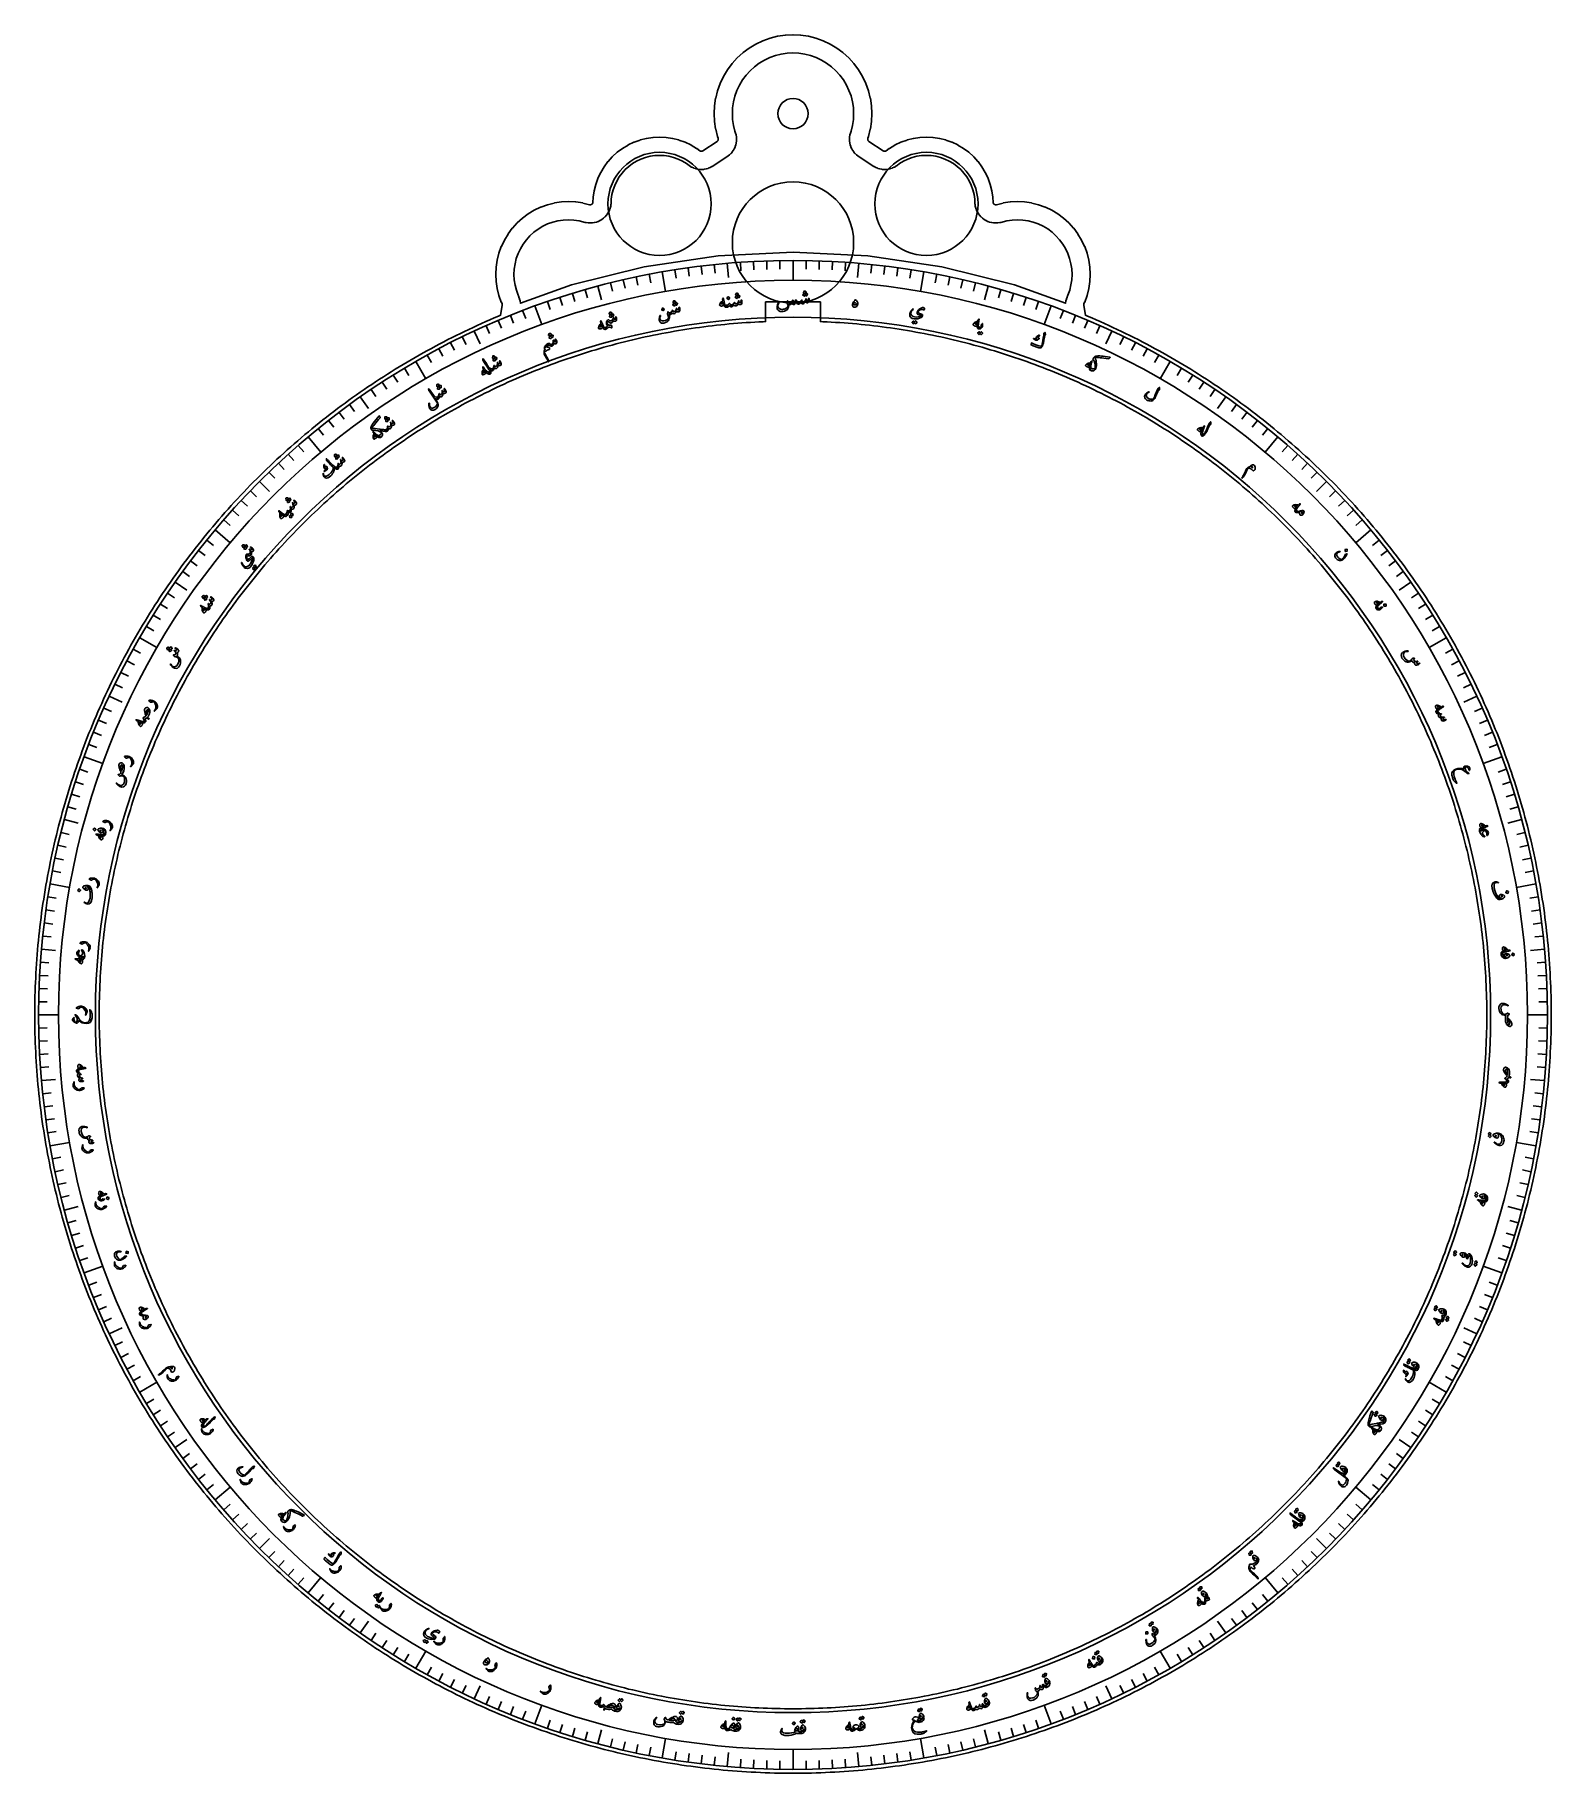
# Model space of a CAD drawing. Header units: millimetres. Extents: x -85 to 85, y -85 to 110.
import ezdxf

# ---------------------------------------------------------------- set-up
doc = ezdxf.new("R2010")
doc.units = ezdxf.units.MM
for name, color, linetype in [('CUT_INNER', 6, 'Continuous'), ('CUT_OUTER', 1, 'Continuous'), ('ENGRAVE', 7, 'Continuous'), ('ENGRAVE_FINE', 8, 'Continuous'), ('TEXT', 5, 'Continuous')]:
    doc.layers.add(name, color=color, linetype=linetype)

msp = doc.modelspace()

# ---------------------------------------------------------------- linework, layer by layer
at = {"layer": 'CUT_INNER'}
msp.add_lwpolyline([(77.7691, 0.9544), (77.7618, 1.4316), (77.7516, 1.9087), (77.7384, 2.3857), (77.7223, 2.8627), (77.7033, 3.3395), (77.6813, 3.8162), (77.6564, 4.2928), (77.6286, 4.7692), (77.5979, 5.2455), (77.5643, 5.7215), (77.5277, 6.1973), (77.4882, 6.6729), (77.4458, 7.1482), (77.4005, 7.6233), (77.3523, 8.0981), (77.3011, 8.5725), (77.2471, 9.0467), (77.1901, 9.5205), (77.1302, 9.9939), (77.0675, 10.467), (77.0018, 10.9397), (76.9332, 11.412), (76.8617, 11.8838), (76.7874, 12.3552), (76.7101, 12.8261), (76.63, 13.2966), (76.5469, 13.7665), (76.461, 14.2359), (76.3722, 14.7048), (76.2806, 15.1731), (76.186, 15.6409), (76.0886, 16.1081), (75.9884, 16.5747), (75.8852, 17.0406), (75.7792, 17.5059), (75.6704, 17.9705), (75.5587, 18.4345), (75.4442, 18.8978), (75.3268, 19.3603), (75.2066, 19.8222), (75.0836, 20.2833), (74.9577, 20.7436), (74.829, 21.2031), (74.6975, 21.6619), (74.5632, 22.1198), (74.426, 22.5769), (74.2861, 23.0331), (74.1434, 23.4885), (73.9979, 23.943), (73.8496, 24.3966), (73.6985, 24.8493), (73.5446, 25.301), (73.388, 25.7518), (73.2286, 26.2016), (73.0664, 26.6504), (72.9015, 27.0983), (72.7339, 27.5451), (72.5635, 27.9908), (72.3904, 28.4356), (72.2146, 28.8792), (72.036, 29.3218), (71.8547, 29.7632), (71.6708, 30.2035), (71.4841, 30.6427), (71.2947, 31.0808), (71.1027, 31.5176), (70.9079, 31.9533), (70.7105, 32.3878), (70.5105, 32.8211), (70.3078, 33.2531), (70.1024, 33.6839), (69.8944, 34.1134), (69.6838, 34.5416), (69.4705, 34.9685), (69.2546, 35.3941), (69.0362, 35.8184), (68.8151, 36.2413), (68.5914, 36.6629), (68.3652, 37.0831), (68.1364, 37.5018), (67.905, 37.9192), (67.671, 38.3352), (67.4345, 38.7497), (67.1955, 39.1627), (66.9539, 39.5743), (66.7098, 39.9843), (66.4632, 40.3929), (66.2142, 40.8), (65.9626, 41.2055), (65.7085, 41.6094), (65.4519, 42.0118), (65.1929, 42.4127), (64.9315, 42.8119), (64.6675, 43.2095), (64.4012, 43.6055), (64.1324, 43.9998), (63.8612, 44.3925), (63.5877, 44.7835), (63.3117, 45.1728), (63.0333, 45.5604), (62.7526, 45.9463), (62.4695, 46.3305), (62.184, 46.7129), (61.8962, 47.0936), (61.6061, 47.4725), (61.3136, 47.8496), (61.0189, 48.2249), (60.7218, 48.5984), (60.4225, 48.9701), (60.1209, 49.3399), (59.817, 49.7079), (59.5109, 50.074), (59.2025, 50.4382), (58.8919, 50.8005), (58.5791, 51.1609), (58.2641, 51.5194), (57.9469, 51.8759), (57.6275, 52.2305), (57.3059, 52.5831), (56.9822, 52.9337), (56.6563, 53.2824), (56.3283, 53.629), (55.9982, 53.9736), (55.666, 54.3162), (55.3316, 54.6568), (54.9952, 54.9952), (54.6568, 55.3316), (54.3162, 55.666), (53.9736, 55.9982), (53.629, 56.3283), (53.2824, 56.6563), (52.9337, 56.9822), (52.5831, 57.3059), (52.2305, 57.6275), (51.8759, 57.9469), (51.5194, 58.2641), (51.1609, 58.5791), (50.8005, 58.8919), (50.4382, 59.2025), (50.074, 59.5109), (49.7079, 59.817), (49.3399, 60.1209), (48.9701, 60.4225), (48.5984, 60.7218), (48.2249, 61.0189), (47.8496, 61.3136), (47.4725, 61.6061), (47.0936, 61.8962), (46.7129, 62.184), (46.3305, 62.4695), (45.9463, 62.7526), (45.5604, 63.0333), (45.1728, 63.3117), (44.7835, 63.5877), (44.3925, 63.8612), (43.9998, 64.1324), (43.6055, 64.4012), (43.2095, 64.6675), (42.8119, 64.9315), (42.4127, 65.1929), (42.0118, 65.4519), (41.6094, 65.7085), (41.2055, 65.9626), (40.8, 66.2142), (40.3929, 66.4632), (39.9843, 66.7098), (39.5743, 66.9539), (39.1627, 67.1955), (38.7497, 67.4345), (38.3352, 67.671), (37.9192, 67.905), (37.5018, 68.1364), (37.0831, 68.3652), (36.6629, 68.5914), (36.2413, 68.8151), (35.8184, 69.0362), (35.3941, 69.2546), (34.9685, 69.4705), (34.5416, 69.6838), (34.1134, 69.8944), (33.6839, 70.1024), (33.2531, 70.3078), (32.8211, 70.5105), (32.3878, 70.7105), (31.9533, 70.9079), (31.5176, 71.1027), (31.0808, 71.2947), (30.6427, 71.4841), (30.2035, 71.6708), (29.7632, 71.8547), (29.3218, 72.036), (28.8792, 72.2146), (28.4356, 72.3904), (27.9908, 72.5635), (27.5451, 72.7339), (27.0983, 72.9015), (26.6504, 73.0664), (26.2016, 73.2286), (25.7518, 73.388), (25.301, 73.5446), (24.8493, 73.6985), (24.3966, 73.8496), (23.943, 73.9979), (23.4885, 74.1434), (23.0331, 74.2861), (22.5769, 74.426), (22.1198, 74.5632), (21.6619, 74.6975), (21.2031, 74.829), (20.7436, 74.9577), (20.2833, 75.0836), (19.8222, 75.2066), (19.3603, 75.3268), (18.8978, 75.4442), (18.4345, 75.5587), (17.9705, 75.6704), (17.5059, 75.7792), (17.0406, 75.8852), (16.5747, 75.9884), (16.1081, 76.0886), (15.6409, 76.186), (15.1731, 76.2806), (14.7048, 76.3722), (14.2359, 76.461), (13.7665, 76.5469), (13.2966, 76.63), (12.8261, 76.7101), (12.3552, 76.7874), (11.8838, 76.8617), (11.412, 76.9332), (10.9397, 77.0018), (10.467, 77.0675), (9.9939, 77.1302), (9.5205, 77.1901), (9.0467, 77.2471), (8.5725, 77.3011), (8.0981, 77.3523), (7.6233, 77.4005), (7.1482, 77.4458), (6.6729, 77.4882), (6.1973, 77.5277), (5.7215, 77.5643), (5.2455, 77.5979), (4.7692, 77.6286), (4.2928, 77.6564), (3.8162, 77.6813), (3.3395, 77.7033), (3.075, 77.7138), (3.075, 79.915), (-3.075, 79.915), (-3.075, 77.7138), (-3.3395, 77.7033), (-3.8162, 77.6813), (-4.2928, 77.6564), (-4.7692, 77.6286), (-5.2455, 77.5979), (-5.7215, 77.5643), (-6.1973, 77.5277), (-6.6729, 77.4882), (-7.1482, 77.4458), (-7.6233, 77.4005), (-8.0981, 77.3523), (-8.5725, 77.3011), (-9.0467, 77.2471), (-9.5205, 77.1901), (-9.9939, 77.1302), (-10.467, 77.0675), (-10.9397, 77.0018), (-11.412, 76.9332), (-11.8838, 76.8617), (-12.3552, 76.7874), (-12.8261, 76.7101), (-13.2966, 76.63), (-13.7665, 76.5469), (-14.2359, 76.461), (-14.7048, 76.3722), (-15.1731, 76.2806), (-15.6409, 76.186), (-16.1081, 76.0886), (-16.5747, 75.9884), (-17.0406, 75.8852), (-17.5059, 75.7792), (-17.9705, 75.6704), (-18.4345, 75.5587), (-18.8978, 75.4442), (-19.3603, 75.3268), (-19.8222, 75.2066), (-20.2833, 75.0836), (-20.7436, 74.9577), (-21.2031, 74.829), (-21.6619, 74.6975), (-22.1198, 74.5632), (-22.5769, 74.426), (-23.0331, 74.2861), (-23.4885, 74.1434), (-23.943, 73.9979), (-24.3966, 73.8496), (-24.8493, 73.6985), (-25.301, 73.5446), (-25.7518, 73.388), (-26.2016, 73.2286), (-26.6504, 73.0664), (-27.0983, 72.9015), (-27.5451, 72.7339), (-27.9908, 72.5635), (-28.4356, 72.3904), (-28.8792, 72.2146), (-29.3218, 72.036), (-29.7632, 71.8547), (-30.2035, 71.6708), (-30.6427, 71.4841), (-31.0808, 71.2947), (-31.5176, 71.1027), (-31.9533, 70.9079), (-32.3878, 70.7105), (-32.8211, 70.5105), (-33.2531, 70.3078), (-33.6839, 70.1024), (-34.1134, 69.8944), (-34.5416, 69.6838), (-34.9685, 69.4705), (-35.3941, 69.2546), (-35.8184, 69.0362), (-36.2413, 68.8151), (-36.6629, 68.5914), (-37.0831, 68.3652), (-37.5018, 68.1364), (-37.9192, 67.905), (-38.3352, 67.671), (-38.7497, 67.4345), (-39.1627, 67.1955), (-39.5743, 66.9539), (-39.9843, 66.7098), (-40.3929, 66.4632), (-40.8, 66.2142), (-41.2055, 65.9626), (-41.6094, 65.7085), (-42.0118, 65.4519), (-42.4127, 65.1929), (-42.8119, 64.9315), (-43.2095, 64.6675), (-43.6055, 64.4012), (-43.9998, 64.1324), (-44.3925, 63.8612), (-44.7835, 63.5877), (-45.1728, 63.3117), (-45.5604, 63.0333), (-45.9463, 62.7526), (-46.3305, 62.4695), (-46.7129, 62.184), (-47.0936, 61.8962), (-47.4725, 61.6061), (-47.8496, 61.3136), (-48.2249, 61.0189), (-48.5984, 60.7218), (-48.9701, 60.4225), (-49.3399, 60.1209), (-49.7079, 59.817), (-50.074, 59.5109), (-50.4382, 59.2025), (-50.8005, 58.8919), (-51.1609, 58.5791), (-51.5194, 58.2641), (-51.8759, 57.9469), (-52.2305, 57.6275), (-52.5831, 57.3059), (-52.9337, 56.9822), (-53.2824, 56.6563), (-53.629, 56.3283), (-53.9736, 55.9982), (-54.3162, 55.666), (-54.6568, 55.3316), (-54.9952, 54.9952), (-55.3316, 54.6568), (-55.666, 54.3162), (-55.9982, 53.9736), (-56.3283, 53.629), (-56.6563, 53.2824), (-56.9822, 52.9337), (-57.3059, 52.5831), (-57.6275, 52.2305), (-57.9469, 51.8759), (-58.2641, 51.5194), (-58.5791, 51.1609), (-58.8919, 50.8005), (-59.2025, 50.4382), (-59.5109, 50.074), (-59.817, 49.7079), (-60.1209, 49.3399), (-60.4225, 48.9701), (-60.7218, 48.5984), (-61.0189, 48.2249), (-61.3136, 47.8496), (-61.6061, 47.4725), (-61.8962, 47.0936), (-62.184, 46.7129), (-62.4695, 46.3305), (-62.7526, 45.9463), (-63.0333, 45.5604), (-63.3117, 45.1728), (-63.5877, 44.7835), (-63.8612, 44.3925), (-64.1324, 43.9998), (-64.4012, 43.6055), (-64.6675, 43.2095), (-64.9315, 42.8119), (-65.1929, 42.4127), (-65.4519, 42.0118), (-65.7085, 41.6094), (-65.9626, 41.2055), (-66.2142, 40.8), (-66.4632, 40.3929), (-66.7098, 39.9843), (-66.9539, 39.5743), (-67.1955, 39.1627), (-67.4345, 38.7497), (-67.671, 38.3352), (-67.905, 37.9192), (-68.1364, 37.5018), (-68.3652, 37.0831), (-68.5914, 36.6629), (-68.8151, 36.2413), (-69.0362, 35.8184), (-69.2546, 35.3941), (-69.4705, 34.9685), (-69.6838, 34.5416), (-69.8944, 34.1134), (-70.1024, 33.6839), (-70.3078, 33.2531), (-70.5105, 32.8211), (-70.7105, 32.3878), (-70.9079, 31.9533), (-71.1027, 31.5176), (-71.2947, 31.0808), (-71.4841, 30.6427), (-71.6708, 30.2035), (-71.8547, 29.7632), (-72.036, 29.3218), (-72.2146, 28.8792), (-72.3904, 28.4356), (-72.5635, 27.9908), (-72.7339, 27.5451), (-72.9015, 27.0983), (-73.0664, 26.6504), (-73.2286, 26.2016), (-73.388, 25.7518), (-73.5446, 25.301), (-73.6985, 24.8493), (-73.8496, 24.3966), (-73.9979, 23.943), (-74.1434, 23.4885), (-74.2861, 23.0331), (-74.426, 22.5769), (-74.5632, 22.1198), (-74.6975, 21.6619), (-74.829, 21.2031), (-74.9577, 20.7436), (-75.0836, 20.2833), (-75.2066, 19.8222), (-75.3268, 19.3603), (-75.4442, 18.8978), (-75.5587, 18.4345), (-75.6704, 17.9705), (-75.7792, 17.5059), (-75.8852, 17.0406), (-75.9884, 16.5747), (-76.0886, 16.1081), (-76.186, 15.6409), (-76.2806, 15.1731), (-76.3722, 14.7048), (-76.461, 14.2359), (-76.5469, 13.7665), (-76.63, 13.2966), (-76.7101, 12.8261), (-76.7874, 12.3552), (-76.8617, 11.8838), (-76.9332, 11.412), (-77.0018, 10.9397), (-77.0675, 10.467), (-77.1302, 9.9939), (-77.1901, 9.5205), (-77.2471, 9.0467), (-77.3011, 8.5725), (-77.3523, 8.0981), (-77.4005, 7.6233), (-77.4458, 7.1482), (-77.4882, 6.6729), (-77.5277, 6.1973), (-77.5643, 5.7215), (-77.5979, 5.2455), (-77.6286, 4.7692), (-77.6564, 4.2928), (-77.6813, 3.8162), (-77.7033, 3.3395), (-77.7223, 2.8627), (-77.7384, 2.3857), (-77.7516, 1.9087), (-77.7618, 1.4316), (-77.7691, 0.9544), (-77.7735, 0.4772), (-77.775, 0), (-77.7735, -0.4772), (-77.7691, -0.9544), (-77.7618, -1.4316), (-77.7516, -1.9087), (-77.7384, -2.3857), (-77.7223, -2.8627), (-77.7033, -3.3395), (-77.6813, -3.8162), (-77.6564, -4.2928), (-77.6286, -4.7692), (-77.5979, -5.2455), (-77.5643, -5.7215), (-77.5277, -6.1973), (-77.4882, -6.6729), (-77.4458, -7.1482), (-77.4005, -7.6233), (-77.3523, -8.0981), (-77.3011, -8.5725), (-77.2471, -9.0467), (-77.1901, -9.5205), (-77.1302, -9.9939), (-77.0675, -10.467), (-77.0018, -10.9397), (-76.9332, -11.412), (-76.8617, -11.8838), (-76.7874, -12.3552), (-76.7101, -12.8261), (-76.63, -13.2966), (-76.5469, -13.7665), (-76.461, -14.2359), (-76.3722, -14.7048), (-76.2806, -15.1731), (-76.186, -15.6409), (-76.0886, -16.1081), (-75.9884, -16.5747), (-75.8852, -17.0406), (-75.7792, -17.5059), (-75.6704, -17.9705), (-75.5587, -18.4345), (-75.4442, -18.8978), (-75.3268, -19.3603), (-75.2066, -19.8222), (-75.0836, -20.2833), (-74.9577, -20.7436), (-74.829, -21.2031), (-74.6975, -21.6619), (-74.5632, -22.1198), (-74.426, -22.5769), (-74.2861, -23.0331), (-74.1434, -23.4885), (-73.9979, -23.943), (-73.8496, -24.3966), (-73.6985, -24.8493), (-73.5446, -25.301), (-73.388, -25.7518), (-73.2286, -26.2016), (-73.0664, -26.6504), (-72.9015, -27.0983), (-72.7339, -27.5451), (-72.5635, -27.9908), (-72.3904, -28.4356), (-72.2146, -28.8792), (-72.036, -29.3218), (-71.8547, -29.7632), (-71.6708, -30.2035), (-71.4841, -30.6427), (-71.2947, -31.0808), (-71.1027, -31.5176), (-70.9079, -31.9533), (-70.7105, -32.3878), (-70.5105, -32.8211), (-70.3078, -33.2531), (-70.1024, -33.6839), (-69.8944, -34.1134), (-69.6838, -34.5416), (-69.4705, -34.9685), (-69.2546, -35.3941), (-69.0362, -35.8184), (-68.8151, -36.2413), (-68.5914, -36.6629), (-68.3652, -37.0831), (-68.1364, -37.5018), (-67.905, -37.9192), (-67.671, -38.3352), (-67.4345, -38.7497), (-67.1955, -39.1627), (-66.9539, -39.5743), (-66.7098, -39.9843), (-66.4632, -40.3929), (-66.2142, -40.8), (-65.9626, -41.2055), (-65.7085, -41.6094), (-65.4519, -42.0118), (-65.1929, -42.4127), (-64.9315, -42.8119), (-64.6675, -43.2095), (-64.4012, -43.6055), (-64.1324, -43.9998), (-63.8612, -44.3925), (-63.5877, -44.7835), (-63.3117, -45.1728), (-63.0333, -45.5604), (-62.7526, -45.9463), (-62.4695, -46.3305), (-62.184, -46.7129), (-61.8962, -47.0936), (-61.6061, -47.4725), (-61.3136, -47.8496), (-61.0189, -48.2249), (-60.7218, -48.5984), (-60.4225, -48.9701), (-60.1209, -49.3399), (-59.817, -49.7079), (-59.5109, -50.074), (-59.2025, -50.4382), (-58.8919, -50.8005), (-58.5791, -51.1609), (-58.2641, -51.5194), (-57.9469, -51.8759), (-57.6275, -52.2305), (-57.3059, -52.5831), (-56.9822, -52.9337), (-56.6563, -53.2824), (-56.3283, -53.629), (-55.9982, -53.9736), (-55.666, -54.3162), (-55.3316, -54.6568), (-54.9952, -54.9952), (-54.6568, -55.3316), (-54.3162, -55.666), (-53.9736, -55.9982), (-53.629, -56.3283), (-53.2824, -56.6563), (-52.9337, -56.9822), (-52.5831, -57.3059), (-52.2305, -57.6275), (-51.8759, -57.9469), (-51.5194, -58.2641), (-51.1609, -58.5791), (-50.8005, -58.8919), (-50.4382, -59.2025), (-50.074, -59.5109), (-49.7079, -59.817), (-49.3399, -60.1209), (-48.9701, -60.4225), (-48.5984, -60.7218), (-48.2249, -61.0189), (-47.8496, -61.3136), (-47.4725, -61.6061), (-47.0936, -61.8962), (-46.7129, -62.184), (-46.3305, -62.4695), (-45.9463, -62.7526), (-45.5604, -63.0333), (-45.1728, -63.3117), (-44.7835, -63.5877), (-44.3925, -63.8612), (-43.9998, -64.1324), (-43.6055, -64.4012), (-43.2095, -64.6675), (-42.8119, -64.9315), (-42.4127, -65.1929), (-42.0118, -65.4519), (-41.6094, -65.7085), (-41.2055, -65.9626), (-40.8, -66.2142), (-40.3929, -66.4632), (-39.9843, -66.7098), (-39.5743, -66.9539), (-39.1627, -67.1955), (-38.7497, -67.4345), (-38.3352, -67.671), (-37.9192, -67.905), (-37.5018, -68.1364), (-37.0831, -68.3652), (-36.6629, -68.5914), (-36.2413, -68.8151), (-35.8184, -69.0362), (-35.3941, -69.2546), (-34.9685, -69.4705), (-34.5416, -69.6838), (-34.1134, -69.8944), (-33.6839, -70.1024), (-33.2531, -70.3078), (-32.8211, -70.5105), (-32.3878, -70.7105), (-31.9533, -70.9079), (-31.5176, -71.1027), (-31.0808, -71.2947), (-30.6427, -71.4841), (-30.2035, -71.6708), (-29.7632, -71.8547), (-29.3218, -72.036), (-28.8792, -72.2146), (-28.4356, -72.3904), (-27.9908, -72.5635), (-27.5451, -72.7339), (-27.0983, -72.9015), (-26.6504, -73.0664), (-26.2016, -73.2286), (-25.7518, -73.388), (-25.301, -73.5446), (-24.8493, -73.6985), (-24.3966, -73.8496), (-23.943, -73.9979), (-23.4885, -74.1434), (-23.0331, -74.2861), (-22.5769, -74.426), (-22.1198, -74.5632), (-21.6619, -74.6975), (-21.2031, -74.829), (-20.7436, -74.9577), (-20.2833, -75.0836), (-19.8222, -75.2066), (-19.3603, -75.3268), (-18.8978, -75.4442), (-18.4345, -75.5587), (-17.9705, -75.6704), (-17.5059, -75.7792), (-17.0406, -75.8852), (-16.5747, -75.9884), (-16.1081, -76.0886), (-15.6409, -76.186), (-15.1731, -76.2806), (-14.7048, -76.3722), (-14.2359, -76.461), (-13.7665, -76.5469), (-13.2966, -76.63), (-12.8261, -76.7101), (-12.3552, -76.7874), (-11.8838, -76.8617), (-11.412, -76.9332), (-10.9397, -77.0018), (-10.467, -77.0675), (-9.9939, -77.1302), (-9.5205, -77.1901), (-9.0467, -77.2471), (-8.5725, -77.3011), (-8.0981, -77.3523), (-7.6233, -77.4005), (-7.1482, -77.4458), (-6.6729, -77.4882), (-6.1973, -77.5277), (-5.7215, -77.5643), (-5.2455, -77.5979), (-4.7692, -77.6286), (-4.2928, -77.6564), (-3.8162, -77.6813), (-3.3395, -77.7033), (-2.8627, -77.7223), (-2.3857, -77.7384), (-1.9087, -77.7516), (-1.4316, -77.7618), (-0.9544, -77.7691), (-0.4772, -77.7735), (0, -77.775), (0.4772, -77.7735), (0.9544, -77.7691), (1.4316, -77.7618), (1.9087, -77.7516), (2.3857, -77.7384), (2.8627, -77.7223), (3.3395, -77.7033), (3.8162, -77.6813), (4.2928, -77.6564), (4.7692, -77.6286), (5.2455, -77.5979), (5.7215, -77.5643), (6.1973, -77.5277), (6.6729, -77.4882), (7.1482, -77.4458), (7.6233, -77.4005), (8.0981, -77.3523), (8.5725, -77.3011), (9.0467, -77.2471), (9.5205, -77.1901), (9.9939, -77.1302), (10.467, -77.0675), (10.9397, -77.0018), (11.412, -76.9332), (11.8838, -76.8617), (12.3552, -76.7874), (12.8261, -76.7101), (13.2966, -76.63), (13.7665, -76.5469), (14.2359, -76.461), (14.7048, -76.3722), (15.1731, -76.2806), (15.6409, -76.186), (16.1081, -76.0886), (16.5747, -75.9884), (17.0406, -75.8852), (17.5059, -75.7792), (17.9705, -75.6704), (18.4345, -75.5587), (18.8978, -75.4442), (19.3603, -75.3268), (19.8222, -75.2066), (20.2833, -75.0836), (20.7436, -74.9577), (21.2031, -74.829), (21.6619, -74.6975), (22.1198, -74.5632), (22.5769, -74.426), (23.0331, -74.2861), (23.4885, -74.1434), (23.943, -73.9979), (24.3966, -73.8496), (24.8493, -73.6985), (25.301, -73.5446), (25.7518, -73.388), (26.2016, -73.2286), (26.6504, -73.0664), (27.0983, -72.9015), (27.5451, -72.7339), (27.9908, -72.5635), (28.4356, -72.3904), (28.8792, -72.2146), (29.3218, -72.036), (29.7632, -71.8547), (30.2035, -71.6708), (30.6427, -71.4841), (31.0808, -71.2947), (31.5176, -71.1027), (31.9533, -70.9079), (32.3878, -70.7105), (32.8211, -70.5105), (33.2531, -70.3078), (33.6839, -70.1024), (34.1134, -69.8944), (34.5416, -69.6838), (34.9685, -69.4705), (35.3941, -69.2546), (35.8184, -69.0362), (36.2413, -68.8151), (36.6629, -68.5914), (37.0831, -68.3652), (37.5018, -68.1364), (37.9192, -67.905), (38.3352, -67.671), (38.7497, -67.4345), (39.1627, -67.1955), (39.5743, -66.9539), (39.9843, -66.7098), (40.3929, -66.4632), (40.8, -66.2142), (41.2055, -65.9626), (41.6094, -65.7085), (42.0118, -65.4519), (42.4127, -65.1929), (42.8119, -64.9315), (43.2095, -64.6675), (43.6055, -64.4012), (43.9998, -64.1324), (44.3925, -63.8612), (44.7835, -63.5877), (45.1728, -63.3117), (45.5604, -63.0333), (45.9463, -62.7526), (46.3305, -62.4695), (46.7129, -62.184), (47.0936, -61.8962), (47.4725, -61.6061), (47.8496, -61.3136), (48.2249, -61.0189), (48.5984, -60.7218), (48.9701, -60.4225), (49.3399, -60.1209), (49.7079, -59.817), (50.074, -59.5109), (50.4382, -59.2025), (50.8005, -58.8919), (51.1609, -58.5791), (51.5194, -58.2641), (51.8759, -57.9469), (52.2305, -57.6275), (52.5831, -57.3059), (52.9337, -56.9822), (53.2824, -56.6563), (53.629, -56.3283), (53.9736, -55.9982), (54.3162, -55.666), (54.6568, -55.3316), (54.9952, -54.9952), (55.3316, -54.6568), (55.666, -54.3162), (55.9982, -53.9736), (56.3283, -53.629), (56.6563, -53.2824), (56.9822, -52.9337), (57.3059, -52.5831), (57.6275, -52.2305), (57.9469, -51.8759), (58.2641, -51.5194), (58.5791, -51.1609), (58.8919, -50.8005), (59.2025, -50.4382), (59.5109, -50.074), (59.817, -49.7079), (60.1209, -49.3399), (60.4225, -48.9701), (60.7218, -48.5984), (61.0189, -48.2249), (61.3136, -47.8496), (61.6061, -47.4725), (61.8962, -47.0936), (62.184, -46.7129), (62.4695, -46.3305), (62.7526, -45.9463), (63.0333, -45.5604), (63.3117, -45.1728), (63.5877, -44.7835), (63.8612, -44.3925), (64.1324, -43.9998), (64.4012, -43.6055), (64.6675, -43.2095), (64.9315, -42.8119), (65.1929, -42.4127), (65.4519, -42.0118), (65.7085, -41.6094), (65.9626, -41.2055), (66.2142, -40.8), (66.4632, -40.3929), (66.7098, -39.9843), (66.9539, -39.5743), (67.1955, -39.1627), (67.4345, -38.7497), (67.671, -38.3352), (67.905, -37.9192), (68.1364, -37.5018), (68.3652, -37.0831), (68.5914, -36.6629), (68.8151, -36.2413), (69.0362, -35.8184), (69.2546, -35.3941), (69.4705, -34.9685), (69.6838, -34.5416), (69.8944, -34.1134), (70.1024, -33.6839), (70.3078, -33.2531), (70.5105, -32.8211), (70.7105, -32.3878), (70.9079, -31.9533), (71.1027, -31.5176), (71.2947, -31.0808), (71.4841, -30.6427), (71.6708, -30.2035), (71.8547, -29.7632), (72.036, -29.3218), (72.2146, -28.8792), (72.3904, -28.4356), (72.5635, -27.9908), (72.7339, -27.5451), (72.9015, -27.0983), (73.0664, -26.6504), (73.2286, -26.2016), (73.388, -25.7518), (73.5446, -25.301), (73.6985, -24.8493), (73.8496, -24.3966), (73.9979, -23.943), (74.1434, -23.4885), (74.2861, -23.0331), (74.426, -22.5769), (74.5632, -22.1198), (74.6975, -21.6619), (74.829, -21.2031), (74.9577, -20.7436), (75.0836, -20.2833), (75.2066, -19.8222), (75.3268, -19.3603), (75.4442, -18.8978), (75.5587, -18.4345), (75.6704, -17.9705), (75.7792, -17.5059), (75.8852, -17.0406), (75.9884, -16.5747), (76.0886, -16.1081), (76.186, -15.6409), (76.2806, -15.1731), (76.3722, -14.7048), (76.461, -14.2359), (76.5469, -13.7665), (76.63, -13.2966), (76.7101, -12.8261), (76.7874, -12.3552), (76.8617, -11.8838), (76.9332, -11.412), (77.0018, -10.9397), (77.0675, -10.467), (77.1302, -9.9939), (77.1901, -9.5205), (77.2471, -9.0467), (77.3011, -8.5725), (77.3523, -8.0981), (77.4005, -7.6233), (77.4458, -7.1482), (77.4882, -6.6729), (77.5277, -6.1973), (77.5643, -5.7215), (77.5979, -5.2455), (77.6286, -4.7692), (77.6564, -4.2928), (77.6813, -3.8162), (77.7033, -3.3395), (77.7223, -2.8627), (77.7384, -2.3857), (77.7516, -1.9087), (77.7618, -1.4316), (77.7691, -0.9544), (77.7735, -0.4772), (77.775, 0), (77.7735, 0.4772)], close=True, dxfattribs=at)
for centre, radius in [((0, 101.0238), 1.7), ((-14.96, 90.9088), 5.78), ((14.96, 90.9088), 5.78), ((0, 86.5738), 6.8)]:
    msp.add_circle(centre, radius, dxfattribs=at)
at = {"layer": 'CUT_OUTER'}
msp.add_lwpolyline([(84.9856, -1.5646), (84.9744, -2.086), (84.96, -2.6074), (84.9424, -3.1286), (84.9216, -3.6498), (84.8976, -4.1708), (84.8704, -4.6916), (84.84, -5.2123), (84.8065, -5.7327), (84.7697, -6.253), (84.7297, -6.773), (84.6866, -7.2928), (84.6402, -7.8123), (84.5907, -8.3315), (84.538, -8.8503), (84.4821, -9.3689), (84.423, -9.8871), (84.3608, -10.4049), (84.2953, -10.9223), (84.2267, -11.4394), (84.1549, -11.956), (84.08, -12.4721), (84.0019, -12.9878), (83.9206, -13.5029), (83.8362, -14.0176), (83.7486, -14.5318), (83.6579, -15.0454), (83.564, -15.5584), (83.4669, -16.0708), (83.3667, -16.5827), (83.2634, -17.0939), (83.157, -17.6045), (83.0474, -18.1144), (82.9347, -18.6236), (82.8188, -19.1321), (82.6999, -19.6399), (82.5778, -20.147), (82.4527, -20.6533), (82.3244, -21.1588), (82.193, -21.6636), (82.0585, -22.1675), (81.921, -22.6706), (81.7803, -23.1728), (81.6366, -23.6742), (81.4898, -24.1746), (81.3399, -24.6742), (81.187, -25.1728), (81.031, -25.6705), (80.872, -26.1672), (80.7099, -26.6629), (80.5448, -27.1577), (80.3766, -27.6514), (80.2054, -28.144), (80.0312, -28.6356), (79.854, -29.1262), (79.6738, -29.6156), (79.4906, -30.1039), (79.3044, -30.5911), (79.1152, -31.0771), (78.923, -31.562), (78.7279, -32.0456), (78.5298, -32.5281), (78.3287, -33.0093), (78.1247, -33.4893), (77.9177, -33.9681), (77.7078, -34.4455), (77.495, -34.9217), (77.2793, -35.3965), (77.0606, -35.87), (76.8391, -36.3422), (76.6147, -36.813), (76.3873, -37.2824), (76.1571, -37.7504), (75.9241, -38.217), (75.6881, -38.6821), (75.4494, -39.1458), (75.2078, -39.608), (74.9633, -40.0687), (74.716, -40.5279), (74.466, -40.9856), (74.2131, -41.4418), (73.9574, -41.8963), (73.6989, -42.3494), (73.4377, -42.8008), (73.1737, -43.2506), (72.9069, -43.6987), (72.6374, -44.1453), (72.3652, -44.5901), (72.0902, -45.0333), (71.8126, -45.4748), (71.5322, -45.9146), (71.2491, -46.3526), (70.9633, -46.7889), (70.6749, -47.2235), (70.3838, -47.6562), (70.0901, -48.0872), (69.7937, -48.5164), (69.4947, -48.9437), (69.1931, -49.3692), (68.8889, -49.7928), (68.582, -50.2146), (68.2726, -50.6344), (67.9607, -51.0524), (67.6461, -51.4684), (67.3291, -51.8825), (67.0094, -52.2947), (66.6873, -52.7049), (66.3627, -53.1131), (66.0355, -53.5193), (65.7059, -53.9234), (65.3738, -54.3256), (65.0392, -54.7257), (64.7022, -55.1237), (64.3628, -55.5197), (64.0209, -55.9136), (63.6766, -56.3053), (63.3299, -56.695), (62.9808, -57.0825), (62.6294, -57.4679), (62.2756, -57.8511), (61.9195, -58.2321), (61.561, -58.6109), (61.2002, -58.9876), (60.8371, -59.362), (60.4717, -59.7342), (60.1041, -60.1041), (59.7342, -60.4717), (59.362, -60.8371), (58.9876, -61.2002), (58.6109, -61.561), (58.2321, -61.9195), (57.8511, -62.2756), (57.4679, -62.6294), (57.0825, -62.9808), (56.695, -63.3299), (56.3053, -63.6766), (55.9136, -64.0209), (55.5197, -64.3628), (55.1237, -64.7022), (54.7257, -65.0392), (54.3256, -65.3738), (53.9234, -65.7059), (53.5193, -66.0355), (53.1131, -66.3627), (52.7049, -66.6873), (52.2947, -67.0094), (51.8825, -67.3291), (51.4684, -67.6461), (51.0524, -67.9607), (50.6344, -68.2726), (50.2146, -68.582), (49.7928, -68.8889), (49.3692, -69.1931), (48.9437, -69.4947), (48.5164, -69.7937), (48.0872, -70.0901), (47.6562, -70.3838), (47.2235, -70.6749), (46.7889, -70.9633), (46.3526, -71.2491), (45.9146, -71.5322), (45.4748, -71.8126), (45.0333, -72.0902), (44.5901, -72.3652), (44.1453, -72.6374), (43.6987, -72.9069), (43.2506, -73.1737), (42.8008, -73.4377), (42.3494, -73.6989), (41.8963, -73.9574), (41.4418, -74.2131), (40.9856, -74.466), (40.5279, -74.716), (40.0687, -74.9633), (39.608, -75.2078), (39.1458, -75.4494), (38.6821, -75.6881), (38.217, -75.9241), (37.7504, -76.1571), (37.2824, -76.3873), (36.813, -76.6147), (36.3422, -76.8391), (35.87, -77.0606), (35.3965, -77.2793), (34.9217, -77.495), (34.4455, -77.7078), (33.9681, -77.9177), (33.4893, -78.1247), (33.0093, -78.3287), (32.5281, -78.5298), (32.0456, -78.7279), (31.562, -78.923), (31.0771, -79.1152), (30.5911, -79.3044), (30.1039, -79.4906), (29.6156, -79.6738), (29.1262, -79.854), (28.6356, -80.0312), (28.144, -80.2054), (27.6514, -80.3766), (27.1577, -80.5448), (26.6629, -80.7099), (26.1672, -80.872), (25.6705, -81.031), (25.1728, -81.187), (24.6742, -81.3399), (24.1746, -81.4898), (23.6742, -81.6366), (23.1728, -81.7803), (22.6706, -81.921), (22.1675, -82.0585), (21.6636, -82.193), (21.1588, -82.3244), (20.6533, -82.4527), (20.147, -82.5778), (19.6399, -82.6999), (19.1321, -82.8188), (18.6236, -82.9347), (18.1144, -83.0474), (17.6045, -83.157), (17.0939, -83.2634), (16.5827, -83.3667), (16.0708, -83.4669), (15.5584, -83.564), (15.0454, -83.6579), (14.5318, -83.7486), (14.0176, -83.8362), (13.5029, -83.9206), (12.9878, -84.0019), (12.4721, -84.08), (11.956, -84.1549), (11.4394, -84.2267), (10.9223, -84.2953), (10.4049, -84.3608), (9.8871, -84.423), (9.3689, -84.4821), (8.8503, -84.538), (8.3315, -84.5907), (7.8123, -84.6402), (7.2928, -84.6866), (6.773, -84.7297), (6.253, -84.7697), (5.7327, -84.8065), (5.2123, -84.84), (4.6916, -84.8704), (4.1708, -84.8976), (3.6498, -84.9216), (3.1286, -84.9424), (2.6074, -84.96), (2.086, -84.9744), (1.5646, -84.9856), (1.0431, -84.9936), (0.5216, -84.9984), (0, -85), (-0.5216, -84.9984), (-1.0431, -84.9936), (-1.5646, -84.9856), (-2.086, -84.9744), (-2.6074, -84.96), (-3.1286, -84.9424), (-3.6498, -84.9216), (-4.1708, -84.8976), (-4.6916, -84.8704), (-5.2123, -84.84), (-5.7327, -84.8065), (-6.253, -84.7697), (-6.773, -84.7297), (-7.2928, -84.6866), (-7.8123, -84.6402), (-8.3315, -84.5907), (-8.8503, -84.538), (-9.3689, -84.4821), (-9.8871, -84.423), (-10.4049, -84.3608), (-10.9223, -84.2953), (-11.4394, -84.2267), (-11.956, -84.1549), (-12.4721, -84.08), (-12.9878, -84.0019), (-13.5029, -83.9206), (-14.0176, -83.8362), (-14.5318, -83.7486), (-15.0454, -83.6579), (-15.5584, -83.564), (-16.0708, -83.4669), (-16.5827, -83.3667), (-17.0939, -83.2634), (-17.6045, -83.157), (-18.1144, -83.0474), (-18.6236, -82.9347), (-19.1321, -82.8188), (-19.6399, -82.6999), (-20.147, -82.5778), (-20.6533, -82.4527), (-21.1588, -82.3244), (-21.6636, -82.193), (-22.1675, -82.0585), (-22.6706, -81.921), (-23.1728, -81.7803), (-23.6742, -81.6366), (-24.1746, -81.4898), (-24.6742, -81.3399), (-25.1728, -81.187), (-25.6705, -81.031), (-26.1672, -80.872), (-26.6629, -80.7099), (-27.1577, -80.5448), (-27.6514, -80.3766), (-28.144, -80.2054), (-28.6356, -80.0312), (-29.1262, -79.854), (-29.6156, -79.6738), (-30.1039, -79.4906), (-30.5911, -79.3044), (-31.0771, -79.1152), (-31.562, -78.923), (-32.0456, -78.7279), (-32.5281, -78.5298), (-33.0093, -78.3287), (-33.4893, -78.1247), (-33.9681, -77.9177), (-34.4455, -77.7078), (-34.9217, -77.495), (-35.3965, -77.2793), (-35.87, -77.0606), (-36.3422, -76.8391), (-36.813, -76.6147), (-37.2824, -76.3873), (-37.7504, -76.1571), (-38.217, -75.9241), (-38.6821, -75.6881), (-39.1458, -75.4494), (-39.608, -75.2078), (-40.0687, -74.9633), (-40.5279, -74.716), (-40.9856, -74.466), (-41.4418, -74.2131), (-41.8963, -73.9574), (-42.3494, -73.6989), (-42.8008, -73.4377), (-43.2506, -73.1737), (-43.6987, -72.9069), (-44.1453, -72.6374), (-44.5901, -72.3652), (-45.0333, -72.0902), (-45.4748, -71.8126), (-45.9146, -71.5322), (-46.3526, -71.2491), (-46.7889, -70.9633), (-47.2235, -70.6749), (-47.6562, -70.3838), (-48.0872, -70.0901), (-48.5164, -69.7937), (-48.9437, -69.4947), (-49.3692, -69.1931), (-49.7928, -68.8889), (-50.2146, -68.582), (-50.6344, -68.2726), (-51.0524, -67.9607), (-51.4684, -67.6461), (-51.8825, -67.3291), (-52.2947, -67.0094), (-52.7049, -66.6873), (-53.1131, -66.3627), (-53.5193, -66.0355), (-53.9234, -65.7059), (-54.3256, -65.3738), (-54.7257, -65.0392), (-55.1237, -64.7022), (-55.5197, -64.3628), (-55.9136, -64.0209), (-56.3053, -63.6766), (-56.695, -63.3299), (-57.0825, -62.9808), (-57.4679, -62.6294), (-57.8511, -62.2756), (-58.2321, -61.9195), (-58.6109, -61.561), (-58.9876, -61.2002), (-59.362, -60.8371), (-59.7342, -60.4717), (-60.1041, -60.1041), (-60.4717, -59.7342), (-60.8371, -59.362), (-61.2002, -58.9876), (-61.561, -58.6109), (-61.9195, -58.2321), (-62.2756, -57.8511), (-62.6294, -57.4679), (-62.9808, -57.0825), (-63.3299, -56.695), (-63.6766, -56.3053), (-64.0209, -55.9136), (-64.3628, -55.5197), (-64.7022, -55.1237), (-65.0392, -54.7257), (-65.3738, -54.3256), (-65.7059, -53.9234), (-66.0355, -53.5193), (-66.3627, -53.1131), (-66.6873, -52.7049), (-67.0094, -52.2947), (-67.3291, -51.8825), (-67.6461, -51.4684), (-67.9607, -51.0524), (-68.2726, -50.6344), (-68.582, -50.2146), (-68.8889, -49.7928), (-69.1931, -49.3692), (-69.4947, -48.9437), (-69.7937, -48.5164), (-70.0901, -48.0872), (-70.3838, -47.6562), (-70.6749, -47.2235), (-70.9633, -46.7889), (-71.2491, -46.3526), (-71.5322, -45.9146), (-71.8126, -45.4748), (-72.0902, -45.0333), (-72.3652, -44.5901), (-72.6374, -44.1453), (-72.9069, -43.6987), (-73.1737, -43.2506), (-73.4377, -42.8008), (-73.6989, -42.3494), (-73.9574, -41.8963), (-74.2131, -41.4418), (-74.466, -40.9856), (-74.716, -40.5279), (-74.9633, -40.0687), (-75.2078, -39.608), (-75.4494, -39.1458), (-75.6881, -38.6821), (-75.9241, -38.217), (-76.1571, -37.7504), (-76.3873, -37.2824), (-76.6147, -36.813), (-76.8391, -36.3422), (-77.0606, -35.87), (-77.2793, -35.3965), (-77.495, -34.9217), (-77.7078, -34.4455), (-77.9177, -33.9681), (-78.1247, -33.4893), (-78.3287, -33.0093), (-78.5298, -32.5281), (-78.7279, -32.0456), (-78.923, -31.562), (-79.1152, -31.0771), (-79.3044, -30.5911), (-79.4906, -30.1039), (-79.6738, -29.6156), (-79.854, -29.1262), (-80.0312, -28.6356), (-80.2054, -28.144), (-80.3766, -27.6514), (-80.5448, -27.1577), (-80.7099, -26.6629), (-80.872, -26.1672), (-81.031, -25.6705), (-81.187, -25.1728), (-81.3399, -24.6742), (-81.4898, -24.1746), (-81.6366, -23.6742), (-81.7803, -23.1728), (-81.921, -22.6706), (-82.0585, -22.1675), (-82.193, -21.6636), (-82.3244, -21.1588), (-82.4527, -20.6533), (-82.5778, -20.147), (-82.6999, -19.6399), (-82.8188, -19.1321), (-82.9347, -18.6236), (-83.0474, -18.1144), (-83.157, -17.6045), (-83.2634, -17.0939), (-83.3667, -16.5827), (-83.4669, -16.0708), (-83.564, -15.5584), (-83.6579, -15.0454), (-83.7486, -14.5318), (-83.8362, -14.0176), (-83.9206, -13.5029), (-84.0019, -12.9878), (-84.08, -12.4721), (-84.1549, -11.956), (-84.2267, -11.4394), (-84.2953, -10.9223), (-84.3608, -10.4049), (-84.423, -9.8871), (-84.4821, -9.3689), (-84.538, -8.8503), (-84.5907, -8.3315), (-84.6402, -7.8123), (-84.6866, -7.2928), (-84.7297, -6.773), (-84.7697, -6.253), (-84.8065, -5.7327), (-84.84, -5.2123), (-84.8704, -4.6916), (-84.8976, -4.1708), (-84.9216, -3.6498), (-84.9424, -3.1286), (-84.96, -2.6074), (-84.9744, -2.086), (-84.9856, -1.5646), (-84.9936, -1.0431), (-84.9984, -0.5216), (-85, 0), (-84.9984, 0.5216), (-84.9936, 1.0431), (-84.9856, 1.5646), (-84.9744, 2.086), (-84.96, 2.6074), (-84.9424, 3.1286), (-84.9216, 3.6498), (-84.8976, 4.1708), (-84.8704, 4.6916), (-84.84, 5.2123), (-84.8065, 5.7327), (-84.7697, 6.253), (-84.7297, 6.773), (-84.6866, 7.2928), (-84.6402, 7.8123), (-84.5907, 8.3315), (-84.538, 8.8503), (-84.4821, 9.3689), (-84.423, 9.8871), (-84.3608, 10.4049), (-84.2953, 10.9223), (-84.2267, 11.4394), (-84.1549, 11.956), (-84.08, 12.4721), (-84.0019, 12.9878), (-83.9206, 13.5029), (-83.8362, 14.0176), (-83.7486, 14.5318), (-83.6579, 15.0454), (-83.564, 15.5584), (-83.4669, 16.0708), (-83.3667, 16.5827), (-83.2634, 17.0939), (-83.157, 17.6045), (-83.0474, 18.1144), (-82.9347, 18.6236), (-82.8188, 19.1321), (-82.6999, 19.6399), (-82.5778, 20.147), (-82.4527, 20.6533), (-82.3244, 21.1588), (-82.193, 21.6636), (-82.0585, 22.1675), (-81.921, 22.6706), (-81.7803, 23.1728), (-81.6366, 23.6742), (-81.4898, 24.1746), (-81.3399, 24.6742), (-81.187, 25.1728), (-81.031, 25.6705), (-80.872, 26.1672), (-80.7099, 26.6629), (-80.5448, 27.1577), (-80.3766, 27.6514), (-80.2054, 28.144), (-80.0312, 28.6356), (-79.854, 29.1262), (-79.6738, 29.6156), (-79.4906, 30.1039), (-79.3044, 30.5911), (-79.1152, 31.0771), (-78.923, 31.562), (-78.7279, 32.0456), (-78.5298, 32.5281), (-78.3287, 33.0093), (-78.1247, 33.4893), (-77.9177, 33.9681), (-77.7078, 34.4455), (-77.495, 34.9217), (-77.2793, 35.3965), (-77.0606, 35.87), (-76.8391, 36.3422), (-76.6147, 36.813), (-76.3873, 37.2824), (-76.1571, 37.7504), (-75.9241, 38.217), (-75.6881, 38.6821), (-75.4494, 39.1458), (-75.2078, 39.608), (-74.9633, 40.0687), (-74.716, 40.5279), (-74.466, 40.9856), (-74.2131, 41.4418), (-73.9574, 41.8963), (-73.6989, 42.3494), (-73.4377, 42.8008), (-73.1737, 43.2506), (-72.9069, 43.6987), (-72.6374, 44.1453), (-72.3652, 44.5901), (-72.0902, 45.0333), (-71.8126, 45.4748), (-71.5322, 45.9146), (-71.2491, 46.3526), (-70.9633, 46.7889), (-70.6749, 47.2235), (-70.3838, 47.6562), (-70.0901, 48.0872), (-69.7937, 48.5164), (-69.4947, 48.9437), (-69.1931, 49.3692), (-68.8889, 49.7928), (-68.582, 50.2146), (-68.2726, 50.6344), (-67.9607, 51.0524), (-67.6461, 51.4684), (-67.3291, 51.8825), (-67.0094, 52.2947), (-66.6873, 52.7049), (-66.3627, 53.1131), (-66.0355, 53.5193), (-65.7059, 53.9234), (-65.3738, 54.3256), (-65.0392, 54.7257), (-64.7022, 55.1237), (-64.3628, 55.5197), (-64.0209, 55.9136), (-63.6766, 56.3053), (-63.3299, 56.695), (-62.9808, 57.0825), (-62.6294, 57.4679), (-62.2756, 57.8511), (-61.9195, 58.2321), (-61.561, 58.6109), (-61.2002, 58.9876), (-60.8371, 59.362), (-60.4717, 59.7342), (-60.1041, 60.1041), (-59.7342, 60.4717), (-59.362, 60.8371), (-58.9876, 61.2002), (-58.6109, 61.561), (-58.2321, 61.9195), (-57.8511, 62.2756), (-57.4679, 62.6294), (-57.0825, 62.9808), (-56.695, 63.3299), (-56.3053, 63.6766), (-55.9136, 64.0209), (-55.5197, 64.3628), (-55.1237, 64.7022), (-54.7257, 65.0392), (-54.3256, 65.3738), (-53.9234, 65.7059), (-53.5193, 66.0355), (-53.1131, 66.3627), (-52.7049, 66.6873), (-52.2947, 67.0094), (-51.8825, 67.3291), (-51.4684, 67.6461), (-51.0524, 67.9607), (-50.6344, 68.2726), (-50.2146, 68.582), (-49.7928, 68.8889), (-49.3692, 69.1931), (-48.9437, 69.4947), (-48.5164, 69.7937), (-48.0872, 70.0901), (-47.6562, 70.3838), (-47.2235, 70.6749), (-46.7889, 70.9633), (-46.3526, 71.2491), (-45.9146, 71.5322), (-45.4748, 71.8126), (-45.0333, 72.0902), (-44.5901, 72.3652), (-44.1453, 72.6374), (-43.6987, 72.9069), (-43.2506, 73.1737), (-42.8008, 73.4377), (-42.3494, 73.6989), (-41.8963, 73.9574), (-41.4418, 74.2131), (-40.9856, 74.466), (-40.5279, 74.716), (-40.0687, 74.9633), (-39.608, 75.2078), (-39.1458, 75.4494), (-38.6821, 75.6881), (-38.217, 75.9241), (-37.7504, 76.1571), (-37.2824, 76.3873), (-36.813, 76.6147), (-36.3422, 76.8391), (-35.87, 77.0606), (-35.3965, 77.2793), (-34.9217, 77.495), (-34.4455, 77.7078), (-33.9681, 77.9177), (-33.4893, 78.1247), (-33.0093, 78.3287), (-32.7799, 78.4246), (-32.5947, 79.5356), (-32.5912, 79.5657), (-32.5908, 79.596), (-32.5935, 79.6262), (-32.5992, 79.656), (-32.6079, 79.6851), (-32.6194, 79.7131), (-32.6957, 79.8744), (-32.7013, 79.888), (-32.9662, 80.6281), (-32.9704, 80.6422), (-33.1614, 81.4047), (-33.1643, 81.4191), (-33.2796, 82.1967), (-33.2811, 82.2113), (-33.3196, 82.9964), (-33.3196, 83.0111), (-33.2811, 83.7963), (-33.2796, 83.8109), (-33.1643, 84.5884), (-33.1614, 84.6029), (-32.9704, 85.3654), (-32.9662, 85.3794), (-32.7013, 86.1195), (-32.6957, 86.1331), (-32.3596, 86.8437), (-32.3527, 86.8567), (-31.9486, 87.5309), (-31.9404, 87.5432), (-31.4722, 88.1745), (-31.4628, 88.1859), (-30.9349, 88.7683), (-30.9245, 88.7787), (-30.3421, 89.3066), (-30.3307, 89.3159), (-29.6994, 89.7842), (-29.6871, 89.7924), (-29.0129, 90.1965), (-28.9999, 90.2034), (-28.2894, 90.5395), (-28.2758, 90.5451), (-27.5357, 90.8099), (-27.5216, 90.8142), (-26.7591, 91.0052), (-26.7447, 91.0081), (-25.9671, 91.1234), (-25.9525, 91.1249), (-25.1674, 91.1634), (-25.1526, 91.1634), (-24.3675, 91.1249), (-24.3529, 91.1234), (-23.5753, 91.0081), (-23.5609, 91.0052), (-22.8035, 90.8155), (-22.7747, 90.8097), (-22.7454, 90.8069), (-22.7159, 90.8069), (-22.6866, 90.8097), (-22.6578, 90.8155), (-22.6296, 90.824), (-22.6024, 90.8353), (-22.5764, 90.8492), (-22.5519, 90.8655), (-22.5292, 90.8842), (-22.5084, 90.905), (-22.4897, 90.9278), (-22.4733, 90.9523), (-22.4595, 90.9782), (-22.4482, 91.0054), (-22.4396, 91.0336), (-22.4339, 91.0625), (-22.431, 91.0918), (-22.4043, 91.6346), (-22.4029, 91.6492), (-22.2974, 92.3608), (-22.2945, 92.3752), (-22.1197, 93.073), (-22.1154, 93.0871), (-21.8731, 93.7643), (-21.8675, 93.7779), (-21.5599, 94.4282), (-21.553, 94.4412), (-21.1832, 95.0581), (-21.175, 95.0704), (-20.7465, 95.6481), (-20.7372, 95.6595), (-20.2541, 96.1925), (-20.2437, 96.2029), (-19.7107, 96.686), (-19.6993, 96.6953), (-19.1216, 97.1238), (-19.1093, 97.132), (-18.4924, 97.5018), (-18.4794, 97.5087), (-17.8291, 97.8163), (-17.8155, 97.8219), (-17.1383, 98.0642), (-17.1242, 98.0685), (-16.4264, 98.2433), (-16.412, 98.2461), (-15.7005, 98.3517), (-15.6858, 98.3531), (-14.9674, 98.3884), (-14.9526, 98.3884), (-14.2342, 98.3531), (-14.2195, 98.3517), (-13.508, 98.2461), (-13.4936, 98.2433), (-12.7958, 98.0685), (-12.7817, 98.0642), (-12.1045, 97.8219), (-12.0909, 97.8163), (-11.4406, 97.5087), (-11.4276, 97.5018), (-10.8107, 97.132), (-10.7984, 97.1238), (-10.4438, 96.8608), (-10.4184, 96.8439), (-10.3913, 96.8296), (-10.363, 96.8182), (-10.3337, 96.8097), (-10.3036, 96.8042), (-10.2732, 96.8018), (-10.2426, 96.8026), (-10.2123, 96.8064), (-10.1826, 96.8133), (-10.1537, 96.8232), (-10.1259, 96.836), (-10.0996, 96.8515), (-8.5047, 97.9059), (-8.4817, 97.9228), (-8.4604, 97.9417), (-8.441, 97.9626), (-8.4236, 97.9852), (-8.4085, 98.0093), (-8.3958, 98.0348), (-8.3855, 98.0614), (-8.3778, 98.0888), (-8.3727, 98.1169), (-8.3703, 98.1452), (-8.3706, 98.1737), (-8.3736, 98.2021), (-8.3793, 98.23), (-8.3876, 98.2573), (-8.4569, 98.4507), (-8.4611, 98.4648), (-8.6684, 99.292), (-8.6712, 99.3065), (-8.7964, 100.15), (-8.7978, 100.1647), (-8.8396, 101.0164), (-8.8396, 101.0311), (-8.7978, 101.8829), (-8.7964, 101.8975), (-8.6712, 102.7411), (-8.6684, 102.7555), (-8.4611, 103.5828), (-8.4569, 103.5968), (-8.1696, 104.3998), (-8.1639, 104.4134), (-7.7993, 105.1843), (-7.7924, 105.1973), (-7.354, 105.9287), (-7.3458, 105.9409), (-6.8378, 106.6259), (-6.8285, 106.6373), (-6.2558, 107.2692), (-6.2454, 107.2796), (-5.6135, 107.8523), (-5.6021, 107.8616), (-4.9172, 108.3696), (-4.9049, 108.3778), (-4.1735, 108.8162), (-4.1605, 108.8231), (-3.3896, 109.1877), (-3.376, 109.1934), (-2.5731, 109.4807), (-2.559, 109.4849), (-1.7317, 109.6921), (-1.7173, 109.695), (-0.8738, 109.8201), (-0.8591, 109.8216), (-0.0074, 109.8634), (0.0074, 109.8634), (0.8591, 109.8216), (0.8738, 109.8201), (1.7173, 109.695), (1.7317, 109.6921), (2.559, 109.4849), (2.5731, 109.4807), (3.376, 109.1934), (3.3896, 109.1877), (4.1605, 108.8231), (4.1735, 108.8162), (4.9049, 108.3778), (4.9172, 108.3696), (5.6021, 107.8616), (5.6135, 107.8523), (6.2454, 107.2796), (6.2558, 107.2692), (6.8285, 106.6373), (6.8378, 106.6259), (7.3458, 105.9409), (7.354, 105.9287), (7.7924, 105.1973), (7.7993, 105.1843), (8.1639, 104.4134), (8.1696, 104.3998), (8.4569, 103.5968), (8.4611, 103.5828), (8.6684, 102.7555), (8.6712, 102.7411), (8.7964, 101.8975), (8.7978, 101.8829), (8.8396, 101.0311), (8.8396, 101.0164), (8.7978, 100.1647), (8.7964, 100.15), (8.6712, 99.3065), (8.6684, 99.292), (8.4611, 98.4648), (8.4569, 98.4507), (8.3876, 98.2573), (8.3793, 98.23), (8.3736, 98.2021), (8.3706, 98.1737), (8.3703, 98.1452), (8.3727, 98.1169), (8.3778, 98.0888), (8.3855, 98.0614), (8.3958, 98.0348), (8.4085, 98.0093), (8.4236, 97.9852), (8.441, 97.9626), (8.4604, 97.9417), (8.4817, 97.9228), (8.5047, 97.9059), (10.0996, 96.8515), (10.1259, 96.836), (10.1537, 96.8232), (10.1826, 96.8133), (10.2123, 96.8064), (10.2426, 96.8026), (10.2732, 96.8018), (10.3036, 96.8042), (10.3337, 96.8097), (10.363, 96.8182), (10.3913, 96.8296), (10.4184, 96.8439), (10.4438, 96.8608), (10.7984, 97.1238), (10.8107, 97.132), (11.4276, 97.5018), (11.4406, 97.5087), (12.0909, 97.8163), (12.1045, 97.8219), (12.7817, 98.0642), (12.7958, 98.0685), (13.4936, 98.2433), (13.508, 98.2461), (14.2195, 98.3517), (14.2342, 98.3531), (14.9526, 98.3884), (14.9674, 98.3884), (15.6858, 98.3531), (15.7005, 98.3517), (16.412, 98.2461), (16.4264, 98.2433), (17.1242, 98.0685), (17.1383, 98.0642), (17.8155, 97.8219), (17.8291, 97.8163), (18.4794, 97.5087), (18.4924, 97.5018), (19.1093, 97.132), (19.1216, 97.1238), (19.6993, 96.6953), (19.7107, 96.686), (20.2437, 96.2029), (20.2541, 96.1925), (20.7372, 95.6595), (20.7465, 95.6481), (21.175, 95.0704), (21.1832, 95.0581), (21.553, 94.4412), (21.5599, 94.4282), (21.8675, 93.7779), (21.8731, 93.7643), (22.1154, 93.0871), (22.1197, 93.073), (22.2945, 92.3752), (22.2974, 92.3608), (22.4029, 91.6492), (22.4043, 91.6346), (22.431, 91.0918), (22.4339, 91.0625), (22.4396, 91.0336), (22.4482, 91.0054), (22.4595, 90.9782), (22.4733, 90.9523), (22.4897, 90.9278), (22.5084, 90.905), (22.5292, 90.8842), (22.5519, 90.8655), (22.5764, 90.8492), (22.6024, 90.8353), (22.6296, 90.824), (22.6578, 90.8155), (22.6866, 90.8097), (22.7159, 90.8069), (22.7454, 90.8069), (22.7747, 90.8097), (22.8035, 90.8155), (23.5609, 91.0052), (23.5753, 91.0081), (24.3529, 91.1234), (24.3675, 91.1249), (25.1526, 91.1634), (25.1674, 91.1634), (25.9525, 91.1249), (25.9671, 91.1234), (26.7447, 91.0081), (26.7591, 91.0052), (27.5216, 90.8142), (27.5357, 90.8099), (28.2758, 90.5451), (28.2894, 90.5395), (28.9999, 90.2034), (29.0129, 90.1965), (29.6871, 89.7924), (29.6994, 89.7842), (30.3307, 89.3159), (30.3421, 89.3066), (30.9245, 88.7787), (30.9349, 88.7683), (31.4628, 88.1859), (31.4722, 88.1745), (31.9404, 87.5432), (31.9486, 87.5309), (32.3527, 86.8567), (32.3596, 86.8437), (32.6957, 86.1331), (32.7013, 86.1195), (32.9662, 85.3794), (32.9704, 85.3654), (33.1614, 84.6029), (33.1643, 84.5884), (33.2796, 83.8109), (33.2811, 83.7963), (33.3196, 83.0111), (33.3196, 82.9964), (33.2811, 82.2113), (33.2796, 82.1967), (33.1643, 81.4191), (33.1614, 81.4047), (32.9704, 80.6422), (32.9662, 80.6281), (32.7013, 79.888), (32.6957, 79.8744), (32.6194, 79.7131), (32.6079, 79.6851), (32.5992, 79.656), (32.5935, 79.6262), (32.5908, 79.596), (32.5912, 79.5657), (32.5947, 79.5356), (32.7799, 78.4246), (33.0093, 78.3287), (33.4893, 78.1247), (33.9681, 77.9177), (34.4455, 77.7078), (34.9217, 77.495), (35.3965, 77.2793), (35.87, 77.0606), (36.3422, 76.8391), (36.813, 76.6147), (37.2824, 76.3873), (37.7504, 76.1571), (38.217, 75.9241), (38.6821, 75.6881), (39.1458, 75.4494), (39.608, 75.2078), (40.0687, 74.9633), (40.5279, 74.716), (40.9856, 74.466), (41.4418, 74.2131), (41.8963, 73.9574), (42.3494, 73.6989), (42.8008, 73.4377), (43.2506, 73.1737), (43.6987, 72.9069), (44.1453, 72.6374), (44.5901, 72.3652), (45.0333, 72.0902), (45.4748, 71.8126), (45.9146, 71.5322), (46.3526, 71.2491), (46.7889, 70.9633), (47.2235, 70.6749), (47.6562, 70.3838), (48.0872, 70.0901), (48.5164, 69.7937), (48.9437, 69.4947), (49.3692, 69.1931), (49.7928, 68.8889), (50.2146, 68.582), (50.6344, 68.2726), (51.0524, 67.9607), (51.4684, 67.6461), (51.8825, 67.3291), (52.2947, 67.0094), (52.7049, 66.6873), (53.1131, 66.3627), (53.5193, 66.0355), (53.9234, 65.7059), (54.3256, 65.3738), (54.7257, 65.0392), (55.1237, 64.7022), (55.5197, 64.3628), (55.9136, 64.0209), (56.3053, 63.6766), (56.695, 63.3299), (57.0825, 62.9808), (57.4679, 62.6294), (57.8511, 62.2756), (58.2321, 61.9195), (58.6109, 61.561), (58.9876, 61.2002), (59.362, 60.8371), (59.7342, 60.4717), (60.1041, 60.1041), (60.4717, 59.7342), (60.8371, 59.362), (61.2002, 58.9876), (61.561, 58.6109), (61.9195, 58.2321), (62.2756, 57.8511), (62.6294, 57.4679), (62.9808, 57.0825), (63.3299, 56.695), (63.6766, 56.3053), (64.0209, 55.9136), (64.3628, 55.5197), (64.7022, 55.1237), (65.0392, 54.7257), (65.3738, 54.3256), (65.7059, 53.9234), (66.0355, 53.5193), (66.3627, 53.1131), (66.6873, 52.7049), (67.0094, 52.2947), (67.3291, 51.8825), (67.6461, 51.4684), (67.9607, 51.0524), (68.2726, 50.6344), (68.582, 50.2146), (68.8889, 49.7928), (69.1931, 49.3692), (69.4947, 48.9437), (69.7937, 48.5164), (70.0901, 48.0872), (70.3838, 47.6562), (70.6749, 47.2235), (70.9633, 46.7889), (71.2491, 46.3526), (71.5322, 45.9146), (71.8126, 45.4748), (72.0902, 45.0333), (72.3652, 44.5901), (72.6374, 44.1453), (72.9069, 43.6987), (73.1737, 43.2506), (73.4377, 42.8008), (73.6989, 42.3494), (73.9574, 41.8963), (74.2131, 41.4418), (74.466, 40.9856), (74.716, 40.5279), (74.9633, 40.0687), (75.2078, 39.608), (75.4494, 39.1458), (75.6881, 38.6821), (75.9241, 38.217), (76.1571, 37.7504), (76.3873, 37.2824), (76.6147, 36.813), (76.8391, 36.3422), (77.0606, 35.87), (77.2793, 35.3965), (77.495, 34.9217), (77.7078, 34.4455), (77.9177, 33.9681), (78.1247, 33.4893), (78.3287, 33.0093), (78.5298, 32.5281), (78.7279, 32.0456), (78.923, 31.562), (79.1152, 31.0771), (79.3044, 30.5911), (79.4906, 30.1039), (79.6738, 29.6156), (79.854, 29.1262), (80.0312, 28.6356), (80.2054, 28.144), (80.3766, 27.6514), (80.5448, 27.1577), (80.7099, 26.6629), (80.872, 26.1672), (81.031, 25.6705), (81.187, 25.1728), (81.3399, 24.6742), (81.4898, 24.1746), (81.6366, 23.6742), (81.7803, 23.1728), (81.921, 22.6706), (82.0585, 22.1675), (82.193, 21.6636), (82.3244, 21.1588), (82.4527, 20.6533), (82.5778, 20.147), (82.6999, 19.6399), (82.8188, 19.1321), (82.9347, 18.6236), (83.0474, 18.1144), (83.157, 17.6045), (83.2634, 17.0939), (83.3667, 16.5827), (83.4669, 16.0708), (83.564, 15.5584), (83.6579, 15.0454), (83.7486, 14.5318), (83.8362, 14.0176), (83.9206, 13.5029), (84.0019, 12.9878), (84.08, 12.4721), (84.1549, 11.956), (84.2267, 11.4394), (84.2953, 10.9223), (84.3608, 10.4049), (84.423, 9.8871), (84.4821, 9.3689), (84.538, 8.8503), (84.5907, 8.3315), (84.6402, 7.8123), (84.6866, 7.2928), (84.7297, 6.773), (84.7697, 6.253), (84.8065, 5.7327), (84.84, 5.2123), (84.8704, 4.6916), (84.8976, 4.1708), (84.9216, 3.6498), (84.9424, 3.1286), (84.96, 2.6074), (84.9744, 2.086), (84.9856, 1.5646), (84.9936, 1.0431), (84.9984, 0.5216), (85, 0), (84.9984, -0.5216), (84.9936, -1.0431)], close=True, dxfattribs=at)
at = {"layer": 'ENGRAVE'}
msp.add_lwpolyline([(-30.5587, 79.7748), (-30.5613, 79.805), (-30.5898, 80.0093), (-30.5955, 80.0391), (-30.6444, 80.2395), (-30.6531, 80.2686), (-30.722, 80.463), (-30.7335, 80.491), (-30.7753, 80.5854), (-30.8091, 80.6569), (-31.0122, 81.2228), (-31.1586, 81.805), (-31.2472, 82.3987), (-31.2772, 82.9983), (-31.2483, 83.5979), (-31.1607, 84.1918), (-31.0154, 84.7742), (-30.8136, 85.3396), (-30.5575, 85.8825), (-30.2493, 86.3977), (-29.8921, 86.8802), (-29.4894, 87.3254), (-29.045, 87.7289), (-28.5631, 88.087), (-28.0485, 88.3961), (-27.506, 88.6532), (-26.941, 88.856), (-26.3588, 89.0024), (-25.7651, 89.091), (-25.1655, 89.121), (-24.5659, 89.0921), (-23.972, 89.0045), (-23.2974, 88.8362), (-23.2015, 88.8147), (-23.1727, 88.8089), (-22.9746, 88.7796), (-22.9453, 88.7767), (-22.7454, 88.7669), (-22.7159, 88.7669), (-22.516, 88.7767), (-22.4867, 88.7796), (-22.2886, 88.8089), (-22.2598, 88.8147), (-22.0656, 88.8633), (-22.0374, 88.8719), (-21.8489, 88.9393), (-21.8217, 88.9506), (-21.6407, 89.0362), (-21.6148, 89.0501), (-21.4431, 89.153), (-21.4186, 89.1693), (-21.2578, 89.2886), (-21.235, 89.3073), (-21.0867, 89.4417), (-21.0659, 89.4625), (-20.9314, 89.6109), (-20.9127, 89.6336), (-20.7935, 89.7944), (-20.7771, 89.8189), (-20.6742, 89.9906), (-20.6603, 90.0166), (-20.5747, 90.1976), (-20.5635, 90.2248), (-20.496, 90.4133), (-20.4875, 90.4414), (-20.4388, 90.6356), (-20.4331, 90.6645), (-20.4037, 90.8625), (-20.4008, 90.8918), (-20.3935, 90.9917), (-20.3717, 91.4354), (-20.2937, 91.9643), (-20.1646, 92.482), (-19.9853, 92.9846), (-19.7577, 93.4671), (-19.4838, 93.9251), (-19.1664, 94.354), (-18.8084, 94.7497), (-18.4134, 95.1084), (-17.9852, 95.4267), (-17.5278, 95.7014), (-17.0457, 95.93), (-16.5434, 96.1103), (-16.026, 96.2404), (-15.4983, 96.3193), (-14.9653, 96.346), (-14.4324, 96.3203), (-13.9045, 96.2425), (-13.3868, 96.1134), (-12.8842, 95.9341), (-12.4016, 95.7065), (-11.9432, 95.4323), (-11.6564, 95.2203), (-11.574, 95.1625), (-11.5486, 95.1456), (-11.37, 95.0394), (-11.343, 95.0252), (-11.1546, 94.9378), (-11.1263, 94.9264), (-10.93, 94.8585), (-10.9006, 94.8501), (-10.6984, 94.8026), (-10.6684, 94.7971), (-10.4624, 94.7704), (-10.432, 94.768), (-10.2243, 94.7624), (-10.1938, 94.7632), (-9.9867, 94.7787), (-9.9564, 94.7825), (-9.7519, 94.819), (-9.7222, 94.8259), (-9.5225, 94.883), (-9.4936, 94.8929), (-9.3007, 94.9701), (-9.273, 94.9828), (-9.089, 95.0792), (-9.0627, 95.0947), (-8.9746, 95.1497), (-7.3796, 96.2042), (-7.3001, 96.2595), (-7.2771, 96.2764), (-7.1263, 96.3981), (-7.105, 96.417), (-6.9665, 96.5525), (-6.9471, 96.5733), (-6.822, 96.7214), (-6.8047, 96.744), (-6.6942, 96.9032), (-6.6791, 96.9273), (-6.5842, 97.0963), (-6.5715, 97.1218), (-6.4931, 97.299), (-6.4828, 97.3255), (-6.4216, 97.5094), (-6.4139, 97.5368), (-6.3704, 97.7256), (-6.3653, 97.7537), (-6.3399, 97.9458), (-6.3375, 97.9741), (-6.3304, 98.1678), (-6.3307, 98.1963), (-6.3421, 98.3897), (-6.3451, 98.418), (-6.3747, 98.6095), (-6.3804, 98.6374), (-6.4281, 98.8253), (-6.4364, 98.8525), (-6.4669, 98.9445), (-6.5026, 99.0444), (-6.6655, 99.6922), (-6.7639, 100.3519), (-6.7972, 101.0181), (-6.765, 101.6844), (-6.6677, 102.3443), (-6.5061, 102.9915), (-6.2819, 103.6197), (-5.9972, 104.223), (-5.6548, 104.7954), (-5.2579, 105.3315), (-4.8103, 105.8261), (-4.3165, 106.2745), (-3.781, 106.6723), (-3.2092, 107.0157), (-2.6064, 107.3014), (-1.9785, 107.5266), (-1.3316, 107.6893), (-0.6719, 107.7877), (-0.0057, 107.821), (0.6606, 107.7888), (1.3205, 107.6915), (1.9677, 107.5299), (2.5959, 107.3057), (3.1992, 107.021), (3.7716, 106.6786), (4.3077, 106.2817), (4.8023, 105.8341), (5.2507, 105.3402), (5.6485, 104.8048), (5.9919, 104.2329), (6.2776, 103.6302), (6.5029, 103.0023), (6.6655, 102.3554), (6.7639, 101.6957), (6.7972, 101.0294), (6.765, 100.3632), (6.6677, 99.7033), (6.5055, 99.0537), (6.4646, 98.9382), (6.4364, 98.8525), (6.4281, 98.8253), (6.3804, 98.6374), (6.3747, 98.6095), (6.3451, 98.418), (6.3421, 98.3897), (6.3307, 98.1963), (6.3304, 98.1678), (6.3375, 97.9741), (6.3399, 97.9458), (6.3653, 97.7537), (6.3704, 97.7256), (6.4139, 97.5368), (6.4216, 97.5094), (6.4828, 97.3255), (6.4931, 97.299), (6.5715, 97.1218), (6.5842, 97.0963), (6.6791, 96.9273), (6.6942, 96.9032), (6.8047, 96.744), (6.822, 96.7214), (6.9471, 96.5733), (6.9665, 96.5525), (7.105, 96.417), (7.1263, 96.3981), (7.2771, 96.2764), (7.3001, 96.2595), (7.3796, 96.2042), (8.9746, 95.1497), (9.0627, 95.0947), (9.089, 95.0792), (9.273, 94.9828), (9.3007, 94.9701), (9.4936, 94.8929), (9.5225, 94.883), (9.7222, 94.8259), (9.7519, 94.819), (9.9564, 94.7825), (9.9867, 94.7787), (10.1938, 94.7632), (10.2243, 94.7624), (10.432, 94.768), (10.4624, 94.7704), (10.6684, 94.7971), (10.6984, 94.8026), (10.9006, 94.8501), (10.93, 94.8585), (11.1263, 94.9264), (11.1546, 94.9378), (11.343, 95.0252), (11.37, 95.0394), (11.5486, 95.1456), (11.574, 95.1625), (11.659, 95.2222), (11.934, 95.4261), (12.3922, 95.7014), (12.8743, 95.93), (13.3766, 96.1103), (13.894, 96.2404), (14.4217, 96.3193), (14.9547, 96.346), (15.4876, 96.3203), (16.0155, 96.2425), (16.5332, 96.1134), (17.0358, 95.9341), (17.5184, 95.7065), (17.9763, 95.4326), (18.4052, 95.1152), (18.8009, 94.7572), (19.1596, 94.3622), (19.4779, 93.934), (19.7526, 93.4766), (19.9813, 92.9944), (20.1615, 92.4922), (20.2917, 91.9748), (20.3705, 91.4467), (20.3936, 90.989), (20.4008, 90.8918), (20.4037, 90.8625), (20.4331, 90.6645), (20.4388, 90.6356), (20.4875, 90.4414), (20.496, 90.4133), (20.5635, 90.2248), (20.5747, 90.1976), (20.6603, 90.0166), (20.6742, 89.9906), (20.7771, 89.8189), (20.7935, 89.7944), (20.9127, 89.6336), (20.9314, 89.6109), (21.0659, 89.4625), (21.0867, 89.4417), (21.235, 89.3073), (21.2578, 89.2886), (21.4186, 89.1693), (21.4431, 89.153), (21.6148, 89.0501), (21.6407, 89.0362), (21.8217, 88.9506), (21.8489, 88.9393), (22.0374, 88.8719), (22.0656, 88.8633), (22.2598, 88.8147), (22.2886, 88.8089), (22.4867, 88.7796), (22.516, 88.7767), (22.7159, 88.7669), (22.7454, 88.7669), (22.9453, 88.7767), (22.9746, 88.7796), (23.1727, 88.8089), (23.2015, 88.8147), (23.2992, 88.8366), (23.9603, 89.0022), (24.5549, 89.091), (25.1545, 89.121), (25.7541, 89.0921), (26.348, 89.0045), (26.9304, 88.8592), (27.4958, 88.6574), (28.0388, 88.4013), (28.5539, 88.0931), (29.0364, 87.7359), (29.4816, 87.3332), (29.8851, 86.8887), (30.2432, 86.4069), (30.5523, 85.8923), (30.8094, 85.3498), (31.0122, 84.7848), (31.1586, 84.2026), (31.2472, 83.6089), (31.2772, 83.0093), (31.2483, 82.4097), (31.1607, 81.8158), (31.0154, 81.2333), (30.8127, 80.6652), (30.772, 80.5785), (30.7335, 80.491), (30.722, 80.463), (30.6531, 80.2686), (30.6444, 80.2395), (30.5955, 80.0391), (30.5898, 80.0093), (30.5613, 79.805), (30.5587, 79.7748), (30.5583, 79.765), (24.8193, 81.8184), (16.6802, 83.8571), (8.3805, 85.0883), (0, 85.5), (-8.3805, 85.0883), (-16.6802, 83.8571), (-24.8193, 81.8184), (-30.5583, 79.765)], close=True, dxfattribs=at)
for points in [[(-7.3705, 84.2447), (-7.2319, 82.6612)], [(0, 84.5665), (0, 82.3412)], [(7.3705, 84.2447), (7.2319, 82.6612)], [(-14.6848, 83.2817), (-14.2984, 81.0903)], [(14.6848, 83.2817), (14.2984, 81.0903)], [(-21.8874, 81.685), (-21.476, 80.1496)], [(21.8874, 81.685), (21.476, 80.1496)], [(-28.9234, 79.4665), (-28.1623, 77.3754)], [(28.9234, 79.4665), (28.1623, 77.3754)], [(-35.7393, 76.6433), (-35.0676, 75.2027)], [(35.7393, 76.6433), (35.0676, 75.2027)], [(-42.2833, 73.2367), (-41.1706, 71.3096)], [(42.2833, 73.2367), (41.1706, 71.3096)], [(-48.5054, 69.2728), (-47.5937, 67.9708)], [(48.5054, 69.2728), (47.5937, 67.9708)], [(-54.3583, 64.7817), (-52.9279, 63.077)], [(54.3583, 64.7817), (52.9279, 63.077)], [(-59.7975, 59.7975), (-58.6736, 58.6736)], [(59.7975, 59.7975), (58.6736, 58.6736)], [(-64.7817, 54.3583), (-63.077, 52.9279)], [(64.7817, 54.3583), (63.077, 52.9279)], [(-69.2728, 48.5054), (-67.9708, 47.5937)], [(69.2728, 48.5054), (67.9708, 47.5937)], [(-73.2367, 42.2833), (-71.3096, 41.1706)], [(73.2367, 42.2832), (71.3096, 41.1706)], [(-76.6433, 35.7393), (-75.2027, 35.0676)], [(76.6433, 35.7393), (75.2027, 35.0676)], [(-79.4665, 28.9234), (-77.3754, 28.1623)], [(79.4665, 28.9234), (77.3754, 28.1623)], [(-81.685, 21.8874), (-80.1496, 21.476)], [(81.685, 21.8874), (80.1496, 21.476)], [(-83.2817, 14.6848), (-81.0903, 14.2984)], [(83.2817, 14.6848), (81.0903, 14.2984)], [(-84.2447, 7.3705), (-82.6612, 7.2319)], [(84.2447, 7.3705), (82.6612, 7.2319)], [(-84.5665, 0), (-82.3412, 0)], [(84.5665, 0), (82.3412, 0)], [(-84.2447, -7.3705), (-82.6612, -7.2319)], [(84.2447, -7.3705), (82.6612, -7.2319)], [(-83.2817, -14.6848), (-81.0903, -14.2984)], [(83.2817, -14.6848), (81.0903, -14.2984)], [(-81.685, -21.8874), (-80.1496, -21.476)], [(81.685, -21.8874), (80.1496, -21.476)], [(-79.4665, -28.9234), (-77.3754, -28.1623)], [(79.4665, -28.9234), (77.3754, -28.1623)], [(-76.6433, -35.7393), (-75.2027, -35.0676)], [(76.6433, -35.7393), (75.2027, -35.0676)], [(-73.2367, -42.2832), (-71.3096, -41.1706)], [(73.2367, -42.2832), (71.3096, -41.1706)], [(-69.2728, -48.5054), (-67.9708, -47.5937)], [(69.2728, -48.5054), (67.9708, -47.5937)], [(-64.7817, -54.3583), (-63.077, -52.9279)], [(64.7817, -54.3583), (63.077, -52.9279)], [(-59.7975, -59.7975), (-58.6736, -58.6736)], [(59.7975, -59.7975), (58.6736, -58.6736)], [(-54.3583, -64.7817), (-52.9279, -63.077)], [(54.3583, -64.7817), (52.9279, -63.077)], [(-48.5054, -69.2728), (-47.5937, -67.9708)], [(48.5054, -69.2728), (47.5937, -67.9708)], [(-42.2832, -73.2367), (-41.1706, -71.3096)], [(42.2833, -73.2367), (41.1706, -71.3096)], [(-35.7393, -76.6433), (-35.0676, -75.2027)], [(35.7393, -76.6433), (35.0676, -75.2027)], [(-28.9234, -79.4665), (-28.1623, -77.3754)], [(28.9234, -79.4665), (28.1623, -77.3754)], [(-21.8874, -81.685), (-21.476, -80.1496)], [(-14.6848, -83.2817), (-14.2984, -81.0903)], [(14.6848, -83.2817), (14.2984, -81.0903)], [(21.8874, -81.685), (21.476, -80.1496)], [(-7.3705, -84.2447), (-7.2319, -82.6612)], [(0, -84.5665), (0, -82.3412)], [(7.3705, -84.2447), (7.2319, -82.6612)]]:
    msp.add_lwpolyline(points, dxfattribs=at)
for radius in [84.5665, 82.3412, 78.2085]:
    msp.add_circle((0, 0), radius, dxfattribs=at)
at = {"layer": 'ENGRAVE_FINE'}
for points in [[(-10.3061, 83.9362), (-10.1898, 82.9896)], [(-8.8396, 84.1032), (-8.7399, 83.1548)], [(-5.8991, 84.3605), (-5.8325, 83.4091)], [(-4.4259, 84.4506), (-4.376, 83.4982)], [(-2.9513, 84.515), (-2.918, 83.5619)], [(-1.4759, 84.5536), (-1.4592, 83.6001)], [(1.4759, 84.5536), (1.4592, 83.6001)], [(2.9513, 84.515), (2.918, 83.5619)], [(4.4259, 84.4506), (4.376, 83.4982)], [(5.8991, 84.3605), (5.8325, 83.4091)], [(8.8396, 84.1032), (8.7399, 83.1548)], [(10.3061, 83.9362), (10.1898, 82.9896)], [(-20.4585, 82.0545), (-20.2278, 81.1291)], [(-19.0233, 82.3991), (-18.8088, 81.4698)], [(-17.5824, 82.7185), (-17.3841, 81.7857)], [(-16.136, 83.0128), (-15.9541, 82.0766)], [(-13.2291, 83.5253), (-13.0799, 82.5834)], [(-11.7694, 83.7435), (-11.6367, 82.7991)], [(11.7694, 83.7435), (11.6367, 82.7991)], [(13.2291, 83.5253), (13.0799, 82.5834)], [(16.136, 83.0128), (15.9541, 82.0766)], [(17.5824, 82.7185), (17.3841, 81.7857)], [(19.0233, 82.3991), (18.8088, 81.4698)], [(20.4585, 82.0545), (20.2278, 81.1291)], [(-27.5322, 79.9592), (-27.2217, 79.0575)], [(-26.1325, 80.4275), (-25.8378, 79.5205)], [(-24.7249, 80.8713), (-24.446, 79.9593)], [(-23.3097, 81.2905), (-23.0468, 80.3738)], [(23.3097, 81.2905), (23.0468, 80.3738)], [(24.7249, 80.8713), (24.446, 79.9593)], [(26.1325, 80.4275), (25.8378, 79.5205)], [(27.5322, 79.9592), (27.2217, 79.0575)], [(-31.6792, 78.4087), (-31.3219, 77.5244)], [(-30.3059, 78.9496), (-29.9641, 78.0593)], [(30.3059, 78.9496), (29.9641, 78.0593)], [(31.6792, 78.4087), (31.3219, 77.5244)], [(-37.0715, 76.0079), (-36.6534, 75.1507)], [(-34.3963, 77.2553), (-34.0084, 76.3841)], [(-33.0428, 77.8439), (-32.6701, 76.966)], [(33.0428, 77.8439), (32.6701, 76.966)], [(34.3963, 77.2553), (34.0084, 76.3841)], [(37.0715, 76.0079), (36.6534, 75.1507)], [(-39.7016, 74.6678), (-39.2538, 73.8257)], [(-38.3924, 75.3493), (-37.9594, 74.4996)], [(38.3924, 75.3493), (37.9594, 74.4996)], [(39.7016, 74.6678), (39.2538, 73.8257)], [(-43.555, 72.4876), (-43.0638, 71.6702)], [(-40.9987, 73.9635), (-40.5363, 73.1294)], [(40.9987, 73.9635), (40.5363, 73.1294)], [(43.555, 72.4876), (43.0638, 71.6702)], [(-46.0582, 70.9234), (-45.5388, 70.1236)], [(-44.8134, 71.7165), (-44.308, 70.9077)], [(44.8134, 71.7165), (44.308, 70.9077)], [(46.0582, 70.9234), (45.5388, 70.1236)], [(-49.7069, 68.4157), (-49.1464, 67.6442)], [(-47.289, 70.1088), (-46.7557, 69.3182)], [(47.289, 70.1088), (46.7557, 69.3182)], [(49.7069, 68.4157), (49.1464, 67.6442)], [(-52.0643, 66.6393), (-51.4772, 65.8878)], [(-50.8934, 67.5378), (-50.3194, 66.7762)], [(50.8934, 67.5378), (50.3194, 66.7762)], [(52.0643, 66.6393), (51.4772, 65.8878)], [(-53.2194, 65.7205), (-52.6192, 64.9793)], [(53.2194, 65.7205), (52.6192, 64.9793)], [(-56.586, 62.8452), (-55.9479, 62.1364)], [(-55.4806, 63.8231), (-54.8549, 63.1034)], [(55.4806, 63.8231), (54.8549, 63.1034)], [(56.586, 62.8452), (55.9479, 62.1364)], [(-58.7448, 60.832), (-58.0823, 60.146)], [(-57.6742, 61.848), (-57.0238, 61.1505)], [(57.6742, 61.848), (57.0238, 61.1505)], [(58.7448, 60.832), (58.0823, 60.146)], [(-60.832, 58.7448), (-60.146, 58.0823)], [(60.832, 58.7448), (60.146, 58.0823)], [(-62.8452, 56.586), (-62.1364, 55.9479)], [(-61.848, 57.6742), (-61.1505, 57.0238)], [(61.848, 57.6742), (61.1505, 57.0238)], [(62.8452, 56.586), (62.1364, 55.9479)], [(-63.8231, 55.4806), (-63.1034, 54.8549)], [(63.8231, 55.4806), (63.1034, 54.8549)], [(-65.7205, 53.2194), (-64.9793, 52.6192)], [(65.7205, 53.2194), (64.9793, 52.6192)], [(-67.5378, 50.8934), (-66.7762, 50.3194)], [(-66.6393, 52.0643), (-65.8878, 51.4772)], [(66.6393, 52.0643), (65.8878, 51.4772)], [(67.5378, 50.8934), (66.7762, 50.3194)], [(-68.4157, 49.7069), (-67.6442, 49.1464)], [(68.4157, 49.7069), (67.6442, 49.1464)], [(-70.1088, 47.289), (-69.3182, 46.7557)], [(70.1088, 47.289), (69.3182, 46.7557)], [(-70.9234, 46.0582), (-70.1236, 45.5388)], [(70.9234, 46.0582), (70.1236, 45.5388)], [(-72.4876, 43.555), (-71.6702, 43.0638)], [(-71.7165, 44.8134), (-70.9077, 44.308)], [(71.7165, 44.8134), (70.9077, 44.308)], [(72.4876, 43.555), (71.6702, 43.0638)], [(-73.9635, 40.9987), (-73.1294, 40.5363)], [(73.9635, 40.9987), (73.1294, 40.5363)], [(-74.6678, 39.7016), (-73.8257, 39.2538)], [(74.6678, 39.7016), (73.8257, 39.2538)], [(-76.0079, 37.0715), (-75.1507, 36.6534)], [(-75.3493, 38.3924), (-74.4996, 37.9594)], [(75.3493, 38.3924), (74.4996, 37.9594)], [(76.0079, 37.0715), (75.1507, 36.6534)], [(-77.2553, 34.3963), (-76.3841, 34.0084)], [(77.2553, 34.3963), (76.3841, 34.0084)], [(-78.4087, 31.6792), (-77.5244, 31.3219)], [(-77.8439, 33.0428), (-76.966, 32.6701)], [(77.8439, 33.0428), (76.966, 32.6701)], [(78.4087, 31.6792), (77.5244, 31.3219)], [(-78.9496, 30.3059), (-78.0593, 29.9641)], [(78.9496, 30.3059), (78.0593, 29.9641)], [(-79.9592, 27.5322), (-79.0575, 27.2217)], [(79.9592, 27.5322), (79.0575, 27.2217)], [(-80.4275, 26.1325), (-79.5205, 25.8378)], [(80.4275, 26.1325), (79.5205, 25.8378)], [(-80.8713, 24.7249), (-79.9593, 24.446)], [(80.8713, 24.7249), (79.9593, 24.446)], [(-81.2905, 23.3097), (-80.3738, 23.0468)], [(81.2905, 23.3097), (80.3738, 23.0468)], [(-82.0545, 20.4585), (-81.1291, 20.2278)], [(82.0545, 20.4585), (81.1291, 20.2278)], [(-82.7185, 17.5824), (-81.7857, 17.3841)], [(-82.3991, 19.0233), (-81.4698, 18.8088)], [(82.3991, 19.0233), (81.4698, 18.8088)], [(82.7185, 17.5824), (81.7857, 17.3841)], [(-83.0128, 16.136), (-82.0766, 15.9541)], [(83.0128, 16.136), (82.0766, 15.9541)], [(-83.7435, 11.7694), (-82.7991, 11.6367)], [(-83.5253, 13.2291), (-82.5834, 13.0799)], [(83.5253, 13.2291), (82.5834, 13.0799)], [(83.7435, 11.7694), (82.7991, 11.6367)], [(-83.9362, 10.3061), (-82.9896, 10.1898)], [(83.9362, 10.3061), (82.9896, 10.1898)], [(-84.1032, 8.8396), (-83.1548, 8.7399)], [(84.1032, 8.8396), (83.1548, 8.7399)], [(-84.3605, 5.8991), (-83.4091, 5.8325)], [(84.3605, 5.8991), (83.4091, 5.8325)], [(-84.4506, 4.4259), (-83.4982, 4.376)], [(84.4506, 4.4259), (83.4982, 4.376)], [(-84.515, 2.9513), (-83.5619, 2.918)], [(84.515, 2.9513), (83.5619, 2.918)], [(-84.5536, 1.4759), (-83.6001, 1.4592)], [(84.5536, 1.4759), (83.6001, 1.4592)], [(-84.5536, -1.4759), (-83.6001, -1.4592)], [(84.5536, -1.4759), (83.6001, -1.4592)], [(-84.515, -2.9513), (-83.5619, -2.918)], [(84.515, -2.9513), (83.5619, -2.918)], [(-84.4506, -4.4259), (-83.4982, -4.376)], [(-84.3605, -5.8991), (-83.4091, -5.8325)], [(84.3605, -5.8991), (83.4091, -5.8325)], [(84.4506, -4.4259), (83.4982, -4.376)], [(-84.1032, -8.8396), (-83.1548, -8.7399)], [(84.1032, -8.8396), (83.1548, -8.7399)], [(-83.9362, -10.3061), (-82.9896, -10.1898)], [(-83.7435, -11.7694), (-82.7991, -11.6367)], [(83.7435, -11.7694), (82.7991, -11.6367)], [(83.9362, -10.3061), (82.9896, -10.1898)], [(-83.5253, -13.2291), (-82.5834, -13.0799)], [(83.5253, -13.2291), (82.5834, -13.0799)], [(-83.0128, -16.136), (-82.0766, -15.9541)], [(-82.7185, -17.5824), (-81.7857, -17.3841)], [(82.7185, -17.5824), (81.7857, -17.3841)], [(83.0128, -16.136), (82.0766, -15.9541)], [(-82.3991, -19.0233), (-81.4698, -18.8088)], [(82.3991, -19.0233), (81.4698, -18.8088)], [(-82.0545, -20.4585), (-81.1291, -20.2278)], [(82.0545, -20.4585), (81.1291, -20.2278)], [(-81.2905, -23.3097), (-80.3738, -23.0468)], [(81.2905, -23.3097), (80.3738, -23.0468)], [(-80.8713, -24.7249), (-79.9593, -24.446)], [(80.8713, -24.7249), (79.9593, -24.446)], [(-80.4275, -26.1325), (-79.5205, -25.8378)], [(-79.9592, -27.5322), (-79.0575, -27.2217)], [(79.9592, -27.5322), (79.0575, -27.2217)], [(80.4275, -26.1325), (79.5205, -25.8378)], [(-78.9496, -30.3059), (-78.0593, -29.9641)], [(78.9496, -30.3059), (78.0593, -29.9641)], [(-78.4087, -31.6792), (-77.5244, -31.3219)], [(-77.8439, -33.0428), (-76.966, -32.6701)], [(77.8439, -33.0428), (76.966, -32.6701)], [(78.4087, -31.6792), (77.5244, -31.3219)], [(-77.2553, -34.3963), (-76.3841, -34.0084)], [(77.2553, -34.3963), (76.3841, -34.0084)], [(-76.0079, -37.0715), (-75.1507, -36.6534)], [(76.0079, -37.0715), (75.1507, -36.6534)], [(-75.3493, -38.3924), (-74.4996, -37.9594)], [(75.3493, -38.3924), (74.4996, -37.9594)], [(-74.6678, -39.7016), (-73.8257, -39.2538)], [(-73.9635, -40.9987), (-73.1294, -40.5363)], [(73.9635, -40.9987), (73.1294, -40.5363)], [(74.6678, -39.7016), (73.8257, -39.2538)], [(-72.4876, -43.555), (-71.6702, -43.0638)], [(-71.7165, -44.8134), (-70.9077, -44.308)], [(71.7165, -44.8134), (70.9077, -44.308)], [(72.4876, -43.555), (71.6702, -43.0638)], [(-70.9234, -46.0582), (-70.1236, -45.5388)], [(-70.1088, -47.289), (-69.3182, -46.7557)], [(70.1088, -47.289), (69.3182, -46.7557)], [(70.9234, -46.0582), (70.1236, -45.5388)], [(-68.4157, -49.7069), (-67.6442, -49.1464)], [(-67.5378, -50.8934), (-66.7762, -50.3194)], [(67.5378, -50.8934), (66.7762, -50.3194)], [(68.4157, -49.7069), (67.6442, -49.1464)], [(-66.6393, -52.0643), (-65.8878, -51.4772)], [(66.6393, -52.0643), (65.8878, -51.4772)], [(-65.7205, -53.2194), (-64.9793, -52.6192)], [(65.7205, -53.2194), (64.9793, -52.6192)], [(-63.8231, -55.4806), (-63.1034, -54.8549)], [(-62.8452, -56.586), (-62.1364, -55.9479)], [(62.8452, -56.586), (62.1364, -55.9479)], [(63.8231, -55.4806), (63.1034, -54.8549)], [(-61.848, -57.6742), (-61.1505, -57.0238)], [(-60.832, -58.7448), (-60.146, -58.0823)], [(60.832, -58.7448), (60.146, -58.0823)], [(61.848, -57.6742), (61.1505, -57.0238)], [(-58.7448, -60.832), (-58.0823, -60.146)], [(58.7448, -60.832), (58.0823, -60.146)], [(-57.6742, -61.848), (-57.0238, -61.1505)], [(-56.586, -62.8452), (-55.9479, -62.1364)], [(56.586, -62.8452), (55.9479, -62.1364)], [(57.6742, -61.848), (57.0238, -61.1505)], [(-55.4806, -63.8231), (-54.8549, -63.1034)], [(55.4806, -63.8231), (54.8549, -63.1034)], [(-53.2194, -65.7205), (-52.6192, -64.9793)], [(-52.0643, -66.6393), (-51.4772, -65.8878)], [(52.0643, -66.6393), (51.4772, -65.8878)], [(53.2194, -65.7205), (52.6192, -64.9793)], [(-50.8934, -67.5378), (-50.3194, -66.7762)], [(-49.7069, -68.4157), (-49.1464, -67.6442)], [(49.7069, -68.4157), (49.1464, -67.6442)], [(50.8934, -67.5378), (50.3194, -66.7762)], [(-47.289, -70.1088), (-46.7557, -69.3182)], [(-46.0582, -70.9234), (-45.5388, -70.1236)], [(46.0582, -70.9234), (45.5388, -70.1236)], [(47.289, -70.1088), (46.7557, -69.3182)], [(-44.8134, -71.7165), (-44.308, -70.9077)], [(-43.555, -72.4876), (-43.0638, -71.6702)], [(43.555, -72.4876), (43.0638, -71.6702)], [(44.8134, -71.7165), (44.308, -70.9077)], [(-40.9987, -73.9635), (-40.5363, -73.1294)], [(-39.7016, -74.6678), (-39.2538, -73.8257)], [(39.7016, -74.6678), (39.2538, -73.8257)], [(40.9987, -73.9635), (40.5363, -73.1294)], [(-38.3924, -75.3493), (-37.9594, -74.4996)], [(-37.0715, -76.0079), (-36.6534, -75.1507)], [(37.0715, -76.0079), (36.6534, -75.1507)], [(38.3924, -75.3493), (37.9594, -74.4996)], [(-34.3963, -77.2553), (-34.0084, -76.3841)], [(-33.0428, -77.8439), (-32.6701, -76.966)], [(-31.6792, -78.4087), (-31.3219, -77.5244)], [(31.6792, -78.4087), (31.3219, -77.5244)], [(33.0428, -77.8439), (32.6701, -76.966)], [(34.3963, -77.2553), (34.0084, -76.3841)], [(-30.3059, -78.9496), (-29.9641, -78.0593)], [(-27.5322, -79.9592), (-27.2217, -79.0575)], [(-26.1325, -80.4275), (-25.8378, -79.5205)], [(26.1325, -80.4275), (25.8378, -79.5205)], [(27.5322, -79.9592), (27.2217, -79.0575)], [(30.3059, -78.9496), (29.9641, -78.0593)], [(-24.7249, -80.8713), (-24.446, -79.9593)], [(-23.3097, -81.2905), (-23.0468, -80.3738)], [(-20.4585, -82.0545), (-20.2278, -81.1291)], [(-19.0233, -82.3991), (-18.8088, -81.4698)], [(-17.5824, -82.7185), (-17.3841, -81.7857)], [(17.5824, -82.7185), (17.3841, -81.7857)], [(19.0233, -82.3991), (18.8088, -81.4698)], [(20.4585, -82.0545), (20.2278, -81.1291)], [(23.3097, -81.2905), (23.0468, -80.3738)], [(24.7249, -80.8713), (24.446, -79.9593)], [(-16.136, -83.0128), (-15.9541, -82.0766)], [(-13.2291, -83.5253), (-13.0799, -82.5834)], [(-11.7694, -83.7435), (-11.6367, -82.7991)], [(-10.3061, -83.9362), (-10.1898, -82.9896)], [(-8.8396, -84.1032), (-8.7399, -83.1548)], [(-5.8991, -84.3605), (-5.8325, -83.4091)], [(-4.4259, -84.4506), (-4.376, -83.4982)], [(-2.9513, -84.515), (-2.918, -83.5619)], [(-1.4759, -84.5536), (-1.4592, -83.6001)], [(1.4759, -84.5536), (1.4592, -83.6001)], [(2.9513, -84.515), (2.918, -83.5619)], [(4.4259, -84.4506), (4.376, -83.4982)], [(5.8991, -84.3605), (5.8325, -83.4091)], [(8.8396, -84.1032), (8.7399, -83.1548)], [(10.3061, -83.9362), (10.1898, -82.9896)], [(11.7694, -83.7435), (11.6367, -82.7991)], [(13.2291, -83.5253), (13.0799, -82.5834)], [(16.136, -83.0128), (15.9541, -82.0766)]]:
    msp.add_lwpolyline(points, dxfattribs=at)
at = {"layer": 'TEXT'}
for points in [[(-13.3772, 80.0471), (-13.3747, 80.0505), (-13.3709, 80.0529), (-13.3656, 80.0544), (-13.359, 80.0549), (-13.3342, 80.0502), (-13.3099, 80.0444), (-13.2863, 80.0376), (-13.2633, 80.0299), (-13.2407, 80.021), (-13.2184, 80.0108), (-13.1963, 79.9994), (-13.1745, 79.9867), (-13.1688, 79.9818), (-13.1655, 79.9767), (-13.1647, 79.9716), (-13.1662, 79.9664), (-13.2505, 79.7693), (-13.2541, 79.7654), (-13.2594, 79.7642), (-13.2663, 79.7658), (-13.275, 79.7701), (-13.2824, 79.7737), (-13.2941, 79.7789), (-13.31, 79.7859), (-13.3302, 79.7946), (-13.3549, 79.8049), (-13.3844, 79.8169), (-13.4188, 79.8304), (-13.458, 79.8455), (-13.4633, 79.8482), (-13.4663, 79.8513), (-13.4669, 79.8548), (-13.4651, 79.8587)], [(-7.8447, 80.3352), (-7.8321, 80.3514), (-7.8212, 80.3542), (-7.8121, 80.3438), (-7.8047, 80.32), (-7.8016, 80.3055), (-7.7971, 80.2855), (-7.7912, 80.26), (-7.7838, 80.2289), (-7.7751, 80.192), (-7.7652, 80.1489), (-7.7542, 80.0997), (-7.7419, 80.0443), (-7.7298, 79.9898), (-7.7191, 79.9411), (-7.7096, 79.8981), (-7.7014, 79.8607), (-7.6946, 79.8292), (-7.6891, 79.8037), (-7.6849, 79.7842), (-7.682, 79.7706), (-7.6616, 79.6856), (-7.6377, 79.6203), (-7.6104, 79.5747), (-7.5796, 79.5488), (-7.5588, 79.5396), (-7.5342, 79.5346), (-7.5059, 79.5338), (-7.4738, 79.5373), (-7.4545, 79.536), (-7.439, 79.528), (-7.4274, 79.5135), (-7.4196, 79.4923), (-7.4151, 79.4663), (-7.4135, 79.4397), (-7.4148, 79.4126), (-7.4191, 79.3849), (-7.4256, 79.361), (-7.4335, 79.3429), (-7.4429, 79.3307), (-7.4538, 79.3243), (-7.5155, 79.3191), (-7.5696, 79.3253), (-7.6163, 79.3429), (-7.6555, 79.372), (-7.6904, 79.4168), (-7.7216, 79.4772), (-7.7489, 79.5532), (-7.7725, 79.6448), (-7.8003, 79.5849), (-7.8299, 79.5371), (-7.8612, 79.5013), (-7.8942, 79.4776), (-7.922, 79.4675), (-7.9551, 79.4613), (-7.9938, 79.4591), (-8.0379, 79.4608), (-8.0847, 79.4665), (-8.1244, 79.4747), (-8.157, 79.4854), (-8.1823, 79.4986), (-8.2035, 79.516), (-8.2182, 79.5349), (-8.2266, 79.5554), (-8.2286, 79.5775), (-8.226, 79.6055), (-8.2198, 79.6369), (-8.2101, 79.6717), (-8.1969, 79.7098), (-8.1817, 79.7483), (-8.1681, 79.7791), (-8.1561, 79.8023), (-8.1458, 79.8178), (-8.086, 79.883), (-8.0198, 79.9452), (-7.9472, 80.0045), (-7.8682, 80.0606), (-7.8758, 80.1057), (-7.8819, 80.1447), (-7.8864, 80.1775), (-7.8895, 80.2042), (-7.8904, 80.2269), (-7.8884, 80.2474), (-7.8834, 80.2658), (-7.8755, 80.2821)], [(-7.8374, 79.9179), (-7.9205, 79.88), (-7.9897, 79.8366), (-8.0452, 79.7875), (-8.0869, 79.733), (-8.0893, 79.7259), (-8.0885, 79.7197), (-8.0846, 79.7144), (-8.0774, 79.7101), (-8.0517, 79.702), (-8.0241, 79.6966), (-7.9947, 79.694), (-7.9635, 79.694), (-7.9305, 79.6968), (-7.8957, 79.7023), (-7.859, 79.7105), (-7.8205, 79.7213), (-7.8147, 79.7239), (-7.8086, 79.7279), (-7.8025, 79.7334), (-7.7961, 79.7405), (-7.7994, 79.7597), (-7.8033, 79.7798), (-7.8076, 79.8007), (-7.8125, 79.8225), (-7.8179, 79.8451), (-7.8239, 79.8685), (-7.8304, 79.8928), (-7.8374, 79.9179)], [(-7.3081, 80.4909), (-7.3053, 80.4941), (-7.3013, 80.4962), (-7.296, 80.4973), (-7.2894, 80.4973), (-7.2413, 80.4829), (-7.1955, 80.464), (-7.1521, 80.4407), (-7.111, 80.4131), (-7.1068, 80.4086), (-7.1048, 80.4041), (-7.1048, 80.3993), (-7.1069, 80.3943), (-7.2029, 80.2044), (-7.2066, 80.1997), (-7.2119, 80.1982), (-7.2186, 80.1998), (-7.2269, 80.2046), (-7.234, 80.2087), (-7.2452, 80.2149), (-7.2605, 80.2231), (-7.2799, 80.2332), (-7.3036, 80.2454), (-7.3321, 80.2595), (-7.3652, 80.2756), (-7.4031, 80.2936), (-7.4081, 80.2967), (-7.4109, 80.3), (-7.4112, 80.3036), (-7.4091, 80.3073)], [(-5.785, 80.1427), (-5.7801, 80.1467), (-5.7739, 80.1459), (-5.7665, 80.1405), (-5.7579, 80.1304), (-5.7481, 80.1129), (-5.7399, 80.0876), (-5.7331, 80.0544), (-5.728, 80.0134), (-5.7239, 79.9666), (-5.7231, 79.9208), (-5.7257, 79.8759), (-5.7316, 79.832), (-5.7519, 79.7459), (-5.7768, 79.6833), (-5.8064, 79.6442), (-5.8406, 79.6286), (-5.9241, 79.6274), (-6.0026, 79.6434), (-6.0763, 79.6767), (-6.1452, 79.7273), (-6.1827, 79.6363), (-6.23, 79.5639), (-6.2869, 79.5101), (-6.3535, 79.4748), (-6.4254, 79.4625), (-6.5001, 79.4749), (-6.5778, 79.5121), (-6.6586, 79.5739), (-6.7128, 79.4911), (-6.7676, 79.4305), (-6.8231, 79.3922), (-6.8793, 79.3762), (-6.8913, 79.3817), (-6.9039, 79.4003), (-6.917, 79.432), (-6.9307, 79.4767), (-6.9382, 79.5214), (-6.9352, 79.5551), (-6.9217, 79.5777), (-6.8977, 79.5893), (-6.7909, 79.6234), (-6.6995, 79.6796), (-6.6236, 79.758), (-6.5631, 79.8586), (-6.5598, 79.864), (-6.5561, 79.8681), (-6.552, 79.8706), (-6.5475, 79.8718), (-6.5418, 79.8716), (-6.5366, 79.8703), (-6.5319, 79.8677), (-6.5277, 79.8638), (-6.5245, 79.8513), (-6.5279, 79.8292), (-6.538, 79.7977), (-6.5547, 79.7567), (-6.526, 79.7285), (-6.4836, 79.7094), (-6.4273, 79.6995), (-6.3571, 79.6987), (-6.2718, 79.7238), (-6.2006, 79.7892), (-6.1433, 79.8948), (-6.1001, 80.0407), (-6.0979, 80.0481), (-6.0951, 80.0536), (-6.0915, 80.057), (-6.0871, 80.0584), (-6.0803, 80.0583), (-6.0744, 80.0569), (-6.0693, 80.0543), (-6.065, 80.0505), (-6.0616, 80.0448), (-6.0593, 80.039), (-6.0583, 80.0331), (-6.0584, 80.0272), (-6.0746, 79.9258), (-6.045, 79.9033), (-6.0101, 79.8842), (-5.9697, 79.8684), (-5.924, 79.8561), (-5.8798, 79.849), (-5.8466, 79.8492), (-5.8244, 79.8567), (-5.8131, 79.8714), (-5.8106, 79.8927), (-5.815, 79.9225), (-5.8263, 79.9607), (-5.8445, 80.0073), (-5.8429, 80.021), (-5.8325, 80.0481), (-5.8132, 80.0887), (-5.785, 80.1427)], [(-6.1557, 80.6754), (-6.1529, 80.6786), (-6.1488, 80.6807), (-6.1435, 80.6817), (-6.1369, 80.6816), (-6.1126, 80.6746), (-6.0891, 80.6667), (-6.0662, 80.6579), (-6.0441, 80.6481), (-6.0224, 80.6372), (-6.0011, 80.6251), (-5.9802, 80.6117), (-5.9597, 80.5971), (-5.9556, 80.5925), (-5.9536, 80.5875), (-5.9536, 80.582), (-5.9557, 80.576), (-6.0569, 80.3873), (-6.0599, 80.3847), (-6.0645, 80.3843), (-6.0708, 80.3862), (-6.0787, 80.3904), (-6.084, 80.3933), (-6.0922, 80.3977), (-6.1034, 80.4037), (-6.1175, 80.4113), (-6.1346, 80.4203), (-6.1547, 80.4305), (-6.1777, 80.442), (-6.2037, 80.4548), (-6.2768, 80.3155), (-6.2808, 80.312), (-6.2861, 80.3112), (-6.2929, 80.3134), (-6.301, 80.3184), (-6.3081, 80.3226), (-6.3193, 80.3289), (-6.3345, 80.3373), (-6.3537, 80.3477), (-6.3773, 80.3601), (-6.4056, 80.3745), (-6.4386, 80.391), (-6.4763, 80.4094), (-6.4803, 80.4127), (-6.4822, 80.4161), (-6.482, 80.4197), (-6.4798, 80.4234), (-6.3763, 80.6034), (-6.3736, 80.6066), (-6.3695, 80.6087), (-6.3642, 80.6097), (-6.3576, 80.6097), (-6.3404, 80.6048), (-6.3234, 80.5995), (-6.3065, 80.5938), (-6.2897, 80.5876), (-6.2731, 80.5807), (-6.257, 80.5731), (-6.2412, 80.5647), (-6.2259, 80.5556)], [(-6.3401, 80.9091), (-6.3374, 80.9123), (-6.3333, 80.9144), (-6.328, 80.9154), (-6.3213, 80.9154), (-6.297, 80.9085), (-6.2734, 80.9006), (-6.2504, 80.8918), (-6.2282, 80.882), (-6.2064, 80.8712), (-6.1851, 80.8591), (-6.1641, 80.8458), (-6.1434, 80.8313), (-6.1382, 80.8259), (-6.1354, 80.8206), (-6.135, 80.8154), (-6.137, 80.8103), (-6.2382, 80.6214), (-6.2421, 80.6178), (-6.2475, 80.6171), (-6.2542, 80.6192), (-6.2625, 80.6243), (-6.2696, 80.6285), (-6.2807, 80.6348), (-6.296, 80.6431), (-6.3153, 80.6535), (-6.339, 80.666), (-6.3674, 80.6804), (-6.4005, 80.6969), (-6.4382, 80.7153), (-6.4433, 80.7185), (-6.446, 80.7219), (-6.4463, 80.7254), (-6.4442, 80.7292)], [(0.2793, 80.1083), (0.284, 80.1203), (0.2907, 80.1302), (0.2995, 80.1381), (0.3103, 80.1438), (0.3245, 80.146), (0.3383, 80.1407), (0.3517, 80.1281), (0.3649, 80.1079), (0.4232, 80.01), (0.4827, 79.9403), (0.5435, 79.8988), (0.6057, 79.8854), (0.6355, 79.8777), (0.654, 79.8529), (0.661, 79.811), (0.6567, 79.7519), (0.6487, 79.7166), (0.6373, 79.6914), (0.6224, 79.6764), (0.604, 79.6714), (0.5207, 79.6888), (0.4454, 79.7396), (0.3782, 79.8239), (0.319, 79.9417), (0.3142, 79.9523), (0.309, 79.9554), (0.3035, 79.9511), (0.2977, 79.9394), (0.2697, 79.8519), (0.2456, 79.7815), (0.2255, 79.7284), (0.2093, 79.6925), (0.1931, 79.6665), (0.1731, 79.648), (0.1493, 79.6369), (0.1217, 79.6332), (0.0544, 79.6391), (-0.0106, 79.6589), (-0.0733, 79.6926), (-0.1337, 79.7402), (-0.2016, 79.6803), (-0.28, 79.6411), (-0.3692, 79.6227), (-0.469, 79.6248), (-0.4719, 79.5624), (-0.4765, 79.5035), (-0.483, 79.4482), (-0.4912, 79.3964), (-0.5012, 79.3481), (-0.513, 79.303), (-0.5265, 79.2612), (-0.5419, 79.2226), (-0.5668, 79.1711), (-0.5975, 79.1241), (-0.6342, 79.0815), (-0.6767, 79.0432), (-0.8167, 78.9498), (-0.9621, 78.8834), (-1.1128, 78.8439), (-1.2691, 78.8315), (-1.4488, 78.8538), (-1.5925, 78.9154), (-1.7004, 79.0164), (-1.7725, 79.157), (-1.7839, 79.2069), (-1.7879, 79.2667), (-1.7844, 79.3364), (-1.7736, 79.4162), (-1.7537, 79.5042), (-1.7233, 79.5986), (-1.6823, 79.6995), (-1.6307, 79.8068), (-1.6259, 79.8142), (-1.6208, 79.8195), (-1.6154, 79.8228), (-1.6097, 79.8239), (-1.602, 79.8233), (-1.5954, 79.8212), (-1.59, 79.8176), (-1.5858, 79.8125), (-1.583, 79.8065), (-1.582, 79.8001), (-1.5827, 79.7934), (-1.5852, 79.7864), (-1.6452, 79.6575), (-1.6838, 79.5495), (-1.7013, 79.4625), (-1.6977, 79.3965), (-1.6436, 79.2743), (-1.5509, 79.1819), (-1.4196, 79.1193), (-1.2497, 79.0862), (-1.1659, 79.0842), (-1.0767, 79.0947), (-0.9821, 79.1176), (-0.882, 79.153), (-0.7817, 79.1998), (-0.6961, 79.2547), (-0.6252, 79.3176), (-0.5689, 79.3888), (-0.5556, 79.4831), (-0.5661, 79.5802), (-0.6007, 79.6801), (-0.6593, 79.7827), (-0.6652, 79.7944), (-0.6684, 79.8058), (-0.6689, 79.817), (-0.6668, 79.8278), (-0.6138, 80.0256), (-0.6063, 80.0435), (-0.5974, 80.0519), (-0.5873, 80.0507), (-0.5759, 80.0401), (-0.5606, 80.0114), (-0.5458, 79.9797), (-0.5317, 79.945), (-0.5181, 79.9074), (-0.4933, 79.8753), (-0.4431, 79.8573), (-0.3676, 79.8534), (-0.2666, 79.8635), (-0.212, 79.8792), (-0.1642, 79.9071), (-0.1232, 79.9472), (-0.089, 79.9994), (-0.0844, 80.0067), (-0.0801, 80.0145), (-0.0761, 80.0228), (-0.0724, 80.0315), (-0.0689, 80.0405), (-0.0653, 80.0496), (-0.0618, 80.0589), (-0.0582, 80.0683), (-0.0509, 80.0862), (-0.0434, 80.0992), (-0.0355, 80.1076), (-0.0273, 80.1111), (-0.0202, 80.1113), (-0.0131, 80.1094), (-0.0059, 80.1054), (0.0012, 80.0993), (0.0071, 80.0929), (0.0107, 80.0856), (0.0119, 80.0774), (0.0107, 80.0684), (-0.0131, 79.9994), (-0.016, 79.9785), (-0.013, 79.9608), (-0.0042, 79.9464), (0.0107, 79.9352), (0.0574, 79.914), (0.1049, 79.9025), (0.1534, 79.9008), (0.2027, 79.9088), (0.2191, 79.9239), (0.2373, 79.9622), (0.2573, 80.0237), (0.2793, 80.1083)], [(1.7654, 80.3319), (1.7707, 80.3353), (1.7768, 80.334), (1.7836, 80.3279), (1.7913, 80.317), (1.7994, 80.2987), (1.8052, 80.2727), (1.8088, 80.239), (1.8101, 80.1977), (1.8097, 80.1507), (1.8062, 80.105), (1.7994, 80.0606), (1.7894, 80.0174), (1.7611, 79.9337), (1.7304, 79.8737), (1.6973, 79.8375), (1.6618, 79.8252), (1.5786, 79.8318), (1.5019, 79.8551), (1.4316, 79.8952), (1.3678, 79.9521), (1.3219, 79.865), (1.2681, 79.7974), (1.2064, 79.7491), (1.1367, 79.7203), (1.064, 79.7148), (0.9908, 79.7341), (0.9169, 79.7784), (0.8423, 79.8476), (0.7805, 79.7702), (0.7203, 79.715), (0.6615, 79.6821), (0.604, 79.6714), (0.5926, 79.6781), (0.5818, 79.6978), (0.5717, 79.7305), (0.5622, 79.7763), (0.559, 79.8215), (0.5651, 79.8548), (0.5807, 79.8761), (0.6057, 79.8854), (0.7152, 79.9093), (0.8114, 79.9567), (0.8944, 80.0275), (0.9641, 80.122), (0.9679, 80.1271), (0.9719, 80.1308), (0.9763, 80.133), (0.9809, 80.1337), (0.9865, 80.133), (0.9916, 80.1312), (0.996, 80.1281), (0.9998, 80.1239), (1.0019, 80.1111), (0.9964, 80.0895), (0.9834, 80.059), (0.9629, 80.0198), (0.9888, 79.989), (1.0293, 79.966), (1.0844, 79.9509), (1.1541, 79.9435), (1.2414, 79.9605), (1.3185, 80.0189), (1.3854, 80.1186), (1.4422, 80.2598), (1.445, 80.2671), (1.4484, 80.2722), (1.4523, 80.2753), (1.4568, 80.2762), (1.4635, 80.2755), (1.4692, 80.2736), (1.4741, 80.2706), (1.478, 80.2663), (1.4809, 80.2603), (1.4826, 80.2544), (1.4831, 80.2484), (1.4823, 80.2425), (1.4567, 80.1431), (1.4841, 80.1179), (1.5171, 80.0956), (1.5558, 80.0761), (1.6002, 80.0595), (1.6435, 80.0484), (1.6765, 80.0455), (1.6994, 80.0508), (1.712, 80.0643), (1.7164, 80.0853), (1.7148, 80.1154), (1.7072, 80.1545), (1.6935, 80.2026), (1.6963, 80.2161), (1.7092, 80.2421), (1.7322, 80.2807), (1.7654, 80.3319)], [(1.4464, 80.897), (1.4495, 80.8999), (1.4537, 80.9016), (1.4591, 80.9021), (1.4657, 80.9014), (1.4892, 80.8922), (1.5119, 80.8821), (1.5338, 80.8711), (1.5549, 80.8593), (1.5755, 80.8464), (1.5955, 80.8324), (1.6151, 80.8171), (1.6342, 80.8007), (1.6378, 80.7957), (1.6394, 80.7905), (1.6388, 80.785), (1.6361, 80.7792), (1.5177, 80.6008), (1.5145, 80.5985), (1.5099, 80.5986), (1.5038, 80.6011), (1.4962, 80.606), (1.4913, 80.6094), (1.4835, 80.6145), (1.473, 80.6216), (1.4596, 80.6304), (1.4434, 80.641), (1.4244, 80.6531), (1.4026, 80.6667), (1.3779, 80.6818), (1.292, 80.5501), (1.2877, 80.5469), (1.2824, 80.5467), (1.2758, 80.5495), (1.2682, 80.5552), (1.2615, 80.5601), (1.251, 80.5674), (1.2367, 80.5771), (1.2185, 80.5893), (1.1961, 80.6039), (1.1693, 80.6209), (1.138, 80.6404), (1.1023, 80.6623), (1.0986, 80.6659), (1.097, 80.6695), (1.0975, 80.673), (1.1001, 80.6766), (1.2199, 80.846), (1.223, 80.8489), (1.2272, 80.8507), (1.2326, 80.8512), (1.2392, 80.8505), (1.2558, 80.8441), (1.2723, 80.8372), (1.2886, 80.8299), (1.3047, 80.8221), (1.3206, 80.8138), (1.3359, 80.8047), (1.3508, 80.7948), (1.3653, 80.7843)], [(1.2847, 81.147), (1.2878, 81.1499), (1.292, 81.1516), (1.2974, 81.1521), (1.304, 81.1514), (1.3276, 81.1423), (1.3504, 81.1322), (1.3724, 81.1213), (1.3936, 81.1095), (1.4143, 81.0967), (1.4344, 81.0826), (1.4541, 81.0674), (1.4732, 81.051), (1.4779, 81.0452), (1.4802, 81.0396), (1.4801, 81.0344), (1.4776, 81.0296), (1.3592, 80.8509), (1.3549, 80.8477), (1.3495, 80.8475), (1.343, 80.8503), (1.3353, 80.8561), (1.3286, 80.861), (1.3181, 80.8683), (1.3037, 80.878), (1.2854, 80.8902), (1.263, 80.9048), (1.2361, 80.9219), (1.2047, 80.9414), (1.1688, 80.9633), (1.1641, 80.9669), (1.1617, 80.9705), (1.1618, 80.9741), (1.1643, 80.9776)], [(6.9485, 80.1481), (6.9697, 80.1556), (6.9929, 80.1555), (7.0182, 80.1478), (7.0454, 80.1325), (7.1118, 80.0792), (7.1666, 80.0203), (7.2097, 79.9558), (7.2412, 79.8859), (7.2608, 79.8141), (7.2681, 79.742), (7.2631, 79.6695), (7.2459, 79.5966), (7.2208, 79.531), (7.1889, 79.4735), (7.1504, 79.424), (7.1053, 79.3825), (7.0557, 79.3504), (7.0038, 79.3289), (6.9497, 79.318), (6.8932, 79.3177), (6.8204, 79.3294), (6.7624, 79.3552), (6.7192, 79.3953), (6.6909, 79.4495), (6.6765, 79.5138), (6.6756, 79.5862), (6.6882, 79.6667), (6.7143, 79.7553), (6.7522, 79.8464), (6.8002, 79.9318), (6.8582, 80.0115), (6.9264, 80.0856), (6.9288, 80.0891), (6.9308, 80.0953), (6.9325, 80.1043), (6.9338, 80.1159), (6.9356, 80.1286), (6.9387, 80.1382), (6.943, 80.1447), (6.9485, 80.1481)], [(-20.8666, 77.5576), (-20.8756, 77.5413), (-20.8832, 77.5297), (-20.8892, 77.5229), (-20.8937, 77.5207), (-20.9079, 77.5246), (-20.9173, 77.5328), (-20.9221, 77.5454), (-20.9222, 77.5623), (-20.8969, 77.6916), (-20.8502, 77.7934), (-20.7821, 77.8676), (-20.6925, 77.9142), (-20.6626, 77.9167), (-20.63, 77.9068), (-20.5946, 77.8843), (-20.5567, 77.8493), (-20.5205, 77.8166), (-20.4821, 77.7959), (-20.4412, 77.7871), (-20.3979, 77.7903), (-20.3255, 77.8235), (-20.2601, 77.8908), (-20.2015, 77.9921), (-20.1497, 78.1275), (-20.1425, 78.1421), (-20.1341, 78.1506), (-20.1243, 78.1529), (-20.1133, 78.1492), (-20.1025, 78.1395), (-20.0962, 78.1259), (-20.0945, 78.1084), (-20.0973, 78.087), (-20.1016, 78.0661), (-20.1045, 78.0502), (-20.1058, 78.0392), (-20.1057, 78.0333), (-20.099, 78.0169), (-20.0884, 78.0046), (-20.074, 77.9964), (-20.0556, 77.9922), (-19.9912, 77.9865), (-19.9361, 77.9878), (-19.8902, 77.9963), (-19.8535, 78.012), (-19.8501, 78.0208), (-19.8588, 78.0352), (-19.8797, 78.055), (-19.9129, 78.0803), (-19.9165, 78.083), (-19.9187, 78.0861), (-19.9194, 78.0896), (-19.9187, 78.0935), (-19.8698, 78.2507), (-19.8669, 78.254), (-19.8636, 78.2553), (-19.8597, 78.2546), (-19.8553, 78.2519), (-19.8147, 78.2095), (-19.7866, 78.1491), (-19.771, 78.0709), (-19.7677, 77.9749), (-19.7686, 77.9487), (-19.7703, 77.9243), (-19.7727, 77.9017), (-19.7759, 77.8809), (-19.7799, 77.862), (-19.7847, 77.8452), (-19.7903, 77.8305), (-19.7968, 77.8179), (-19.8123, 77.7974), (-19.8336, 77.7815), (-19.8607, 77.7703), (-19.8936, 77.7638), (-19.97, 77.7589), (-20.0386, 77.7609), (-20.0995, 77.7697), (-20.1526, 77.7855), (-20.1559, 77.7872), (-20.1591, 77.7868), (-20.1625, 77.7843), (-20.1659, 77.7796), (-20.2093, 77.692), (-20.2649, 77.6255), (-20.3326, 77.5799), (-20.4126, 77.5554), (-20.4604, 77.5557), (-20.5092, 77.5717), (-20.5592, 77.6034), (-20.6102, 77.6507), (-20.6291, 77.6667), (-20.6489, 77.6779), (-20.6696, 77.6843), (-20.6911, 77.6858), (-20.7434, 77.6769), (-20.7886, 77.6579), (-20.8268, 77.6287), (-20.8579, 77.5895), (-20.8629, 77.5798), (-20.866, 77.5713), (-20.8672, 77.5639), (-20.8666, 77.5576)], [(-20.533, 78.7624), (-20.5308, 78.7661), (-20.5272, 78.7689), (-20.5221, 78.7708), (-20.5155, 78.7719), (-20.4903, 78.7694), (-20.4656, 78.7659), (-20.4414, 78.7612), (-20.4177, 78.7556), (-20.3943, 78.7487), (-20.3711, 78.7406), (-20.348, 78.7312), (-20.3251, 78.7206), (-20.319, 78.7162), (-20.3153, 78.7115), (-20.314, 78.7064), (-20.3151, 78.7011), (-20.3818, 78.4972), (-20.385, 78.493), (-20.3902, 78.4913), (-20.3973, 78.4922), (-20.4063, 78.4957), (-20.414, 78.4986), (-20.4261, 78.5028), (-20.4427, 78.5084), (-20.4636, 78.5152), (-20.4892, 78.5233), (-20.5197, 78.5325), (-20.5553, 78.5429), (-20.5958, 78.5544), (-20.6014, 78.5566), (-20.6046, 78.5594), (-20.6055, 78.5629), (-20.6041, 78.5669)], [(-20.3098, 78.5649), (-20.3076, 78.5686), (-20.304, 78.5713), (-20.2989, 78.5733), (-20.2923, 78.5744), (-20.2672, 78.5718), (-20.2426, 78.5682), (-20.2185, 78.5635), (-20.1948, 78.5578), (-20.1716, 78.5508), (-20.1484, 78.5427), (-20.1254, 78.5332), (-20.1026, 78.5225), (-20.0977, 78.5187), (-20.0948, 78.5141), (-20.0939, 78.5086), (-20.095, 78.5024), (-20.1617, 78.2987), (-20.1642, 78.2956), (-20.1687, 78.2945), (-20.1752, 78.2952), (-20.1838, 78.2979), (-20.1895, 78.2998), (-20.1984, 78.3028), (-20.2104, 78.3067), (-20.2257, 78.3117), (-20.2442, 78.3175), (-20.2658, 78.324), (-20.2906, 78.3313), (-20.3184, 78.3392), (-20.3662, 78.1893), (-20.3695, 78.185), (-20.3746, 78.1834), (-20.3817, 78.1843), (-20.3906, 78.1878), (-20.3984, 78.1907), (-20.4104, 78.1949), (-20.4269, 78.2005), (-20.4478, 78.2073), (-20.4733, 78.2154), (-20.5037, 78.2246), (-20.5392, 78.235), (-20.5796, 78.2465), (-20.5841, 78.249), (-20.5866, 78.252), (-20.5871, 78.2555), (-20.5855, 78.2596), (-20.515, 78.4551), (-20.5129, 78.4587), (-20.5093, 78.4615), (-20.5042, 78.4635), (-20.4976, 78.4646), (-20.4798, 78.4628), (-20.4621, 78.4606), (-20.4444, 78.4579), (-20.4267, 78.4548), (-20.4092, 78.451), (-20.3919, 78.4464), (-20.3748, 78.4409), (-20.3581, 78.4346)], [(-14.0471, 78.7831), (-14.0418, 78.7973), (-14.0341, 78.8047), (-14.0239, 78.8053), (-14.0114, 78.7991), (-14.0039, 78.7935), (-13.9952, 78.7863), (-13.9854, 78.7774), (-13.9743, 78.767), (-13.9623, 78.7551), (-13.9494, 78.7419), (-13.9356, 78.7273), (-13.9211, 78.7113), (-13.9011, 78.6947), (-13.8772, 78.6846), (-13.8493, 78.6809), (-13.8175, 78.6837), (-13.7951, 78.6844), (-13.7768, 78.6781), (-13.7627, 78.6648), (-13.7528, 78.6443), (-13.7472, 78.6213), (-13.7449, 78.5956), (-13.7461, 78.5672), (-13.7507, 78.5361), (-13.7568, 78.5097), (-13.7637, 78.4904), (-13.7716, 78.4781), (-13.7805, 78.4729), (-13.8527, 78.4602), (-13.8445, 78.3232), (-13.8543, 78.1883), (-13.882, 78.0558), (-13.9276, 77.9254), (-14.0081, 77.7896), (-14.1241, 77.6798), (-14.2754, 77.596), (-14.4622, 77.5378), (-14.5616, 77.524), (-14.6539, 77.5284), (-14.7394, 77.5509), (-14.818, 77.5916), (-14.8843, 77.6465), (-14.9353, 77.7113), (-14.9709, 77.786), (-14.991, 77.8707), (-14.9951, 77.9179), (-14.9949, 77.9701), (-14.9903, 78.0272), (-14.9814, 78.0892), (-14.9685, 78.156), (-14.9518, 78.2277), (-14.9312, 78.3041), (-14.9069, 78.3854), (-14.9043, 78.3922), (-14.9007, 78.3974), (-14.8963, 78.401), (-14.8909, 78.4029), (-14.8833, 78.4038), (-14.8765, 78.4032), (-14.8707, 78.4013), (-14.8659, 78.398), (-14.8614, 78.3923), (-14.8593, 78.3853), (-14.8596, 78.3769), (-14.8625, 78.3672), (-14.8924, 78.2555), (-14.9104, 78.1639), (-14.9166, 78.0923), (-14.911, 78.0409), (-14.8558, 77.9103), (-14.7658, 77.826), (-14.6411, 77.7877), (-14.4816, 77.7953), (-14.3039, 77.841), (-14.1544, 77.9093), (-14.0331, 78.0002), (-13.9398, 78.114), (-13.9519, 78.2517), (-13.9773, 78.3747), (-14.016, 78.483), (-14.068, 78.5765), (-14.0766, 78.5902), (-14.0826, 78.601), (-14.086, 78.609), (-14.0868, 78.6142)], [(-14.6364, 79.2149), (-14.634, 79.2183), (-14.6302, 79.2208), (-14.625, 79.2224), (-14.6185, 79.223), (-14.5694, 79.213), (-14.5222, 79.1984), (-14.4769, 79.1792), (-14.4336, 79.1554), (-14.4291, 79.1514), (-14.4266, 79.147), (-14.4262, 79.1423), (-14.4279, 79.1371), (-14.5056, 78.9392), (-14.5089, 78.9342), (-14.514, 78.9323), (-14.5208, 78.9333), (-14.5294, 78.9373), (-14.5369, 78.9407), (-14.5485, 78.9458), (-14.5645, 78.9526), (-14.5846, 78.9609), (-14.6093, 78.9709), (-14.6389, 78.9823), (-14.6733, 78.9953), (-14.7125, 79.0097), (-14.7178, 79.0124), (-14.7208, 79.0155), (-14.7215, 79.019), (-14.7198, 79.0229)], [(-12.7573, 79.332), (-12.7528, 79.3364), (-12.7465, 79.3362), (-12.7387, 79.3314), (-12.7292, 79.3221), (-12.7179, 79.3056), (-12.7075, 79.2811), (-12.6979, 79.2486), (-12.6892, 79.2082), (-12.681, 79.1619), (-12.6763, 79.1163), (-12.675, 79.0714), (-12.677, 79.0271), (-12.6897, 78.9396), (-12.7091, 78.8751), (-12.7351, 78.8336), (-12.7678, 78.815), (-12.8509, 78.8065), (-12.9305, 78.8156), (-13.0069, 78.8424), (-13.0799, 78.8868), (-13.1093, 78.7928), (-13.1501, 78.7166), (-13.2021, 78.658), (-13.2654, 78.6171), (-13.3358, 78.5985), (-13.4114, 78.6044), (-13.492, 78.6346), (-13.5779, 78.6892), (-13.6247, 78.6019), (-13.674, 78.5368), (-13.7259, 78.4938), (-13.7805, 78.4729), (-13.793, 78.4774), (-13.8071, 78.4948), (-13.823, 78.5252), (-13.8405, 78.5686), (-13.8519, 78.6124), (-13.8518, 78.6462), (-13.8404, 78.67), (-13.8175, 78.6837), (-13.714, 78.7269), (-13.6279, 78.7909), (-13.5591, 78.8756), (-13.5076, 78.9811), (-13.5048, 78.9868), (-13.5015, 78.9911), (-13.4976, 78.9941), (-13.4932, 78.9956), (-13.4875, 78.9959), (-13.4823, 78.995), (-13.4774, 78.9929), (-13.4729, 78.9894), (-13.4685, 78.9772), (-13.47, 78.9549), (-13.4773, 78.9226), (-13.4904, 78.8803), (-13.4594, 78.8547), (-13.4154, 78.8394), (-13.3584, 78.8345), (-13.2885, 78.8398), (-13.2057, 78.8723), (-13.1404, 78.9436), (-13.0926, 79.0538), (-13.0623, 79.2029), (-13.0608, 79.2105), (-13.0584, 79.2162), (-13.0551, 79.2199), (-13.0509, 79.2216), (-13.0442, 79.2221), (-13.0381, 79.2213), (-13.0328, 79.2192), (-13.0282, 79.2157), (-13.0243, 79.2104), (-13.0215, 79.2048), (-13.02, 79.199), (-13.0196, 79.1931), (-13.0269, 79.0907), (-12.9954, 79.0709), (-12.9589, 79.0549), (-12.9174, 79.0427), (-12.8707, 79.0344), (-12.8261, 79.0312), (-12.7931, 79.0343), (-12.7716, 79.0437), (-12.7616, 79.0593), (-12.761, 79.0807), (-12.768, 79.11), (-12.7826, 79.1471), (-12.8047, 79.192), (-12.8044, 79.2057), (-12.7964, 79.2336), (-12.7807, 79.2758), (-12.7573, 79.332)], [(-13.173, 79.8303), (-13.1706, 79.8338), (-13.1667, 79.8362), (-13.1615, 79.8377), (-13.1549, 79.8382), (-13.1301, 79.8333), (-13.106, 79.8275), (-13.0824, 79.8207), (-13.0595, 79.8129), (-13.037, 79.8039), (-13.0147, 79.7937), (-12.9927, 79.7822), (-12.971, 79.7695), (-12.9665, 79.7653), (-12.964, 79.7604), (-12.9636, 79.7549), (-12.9652, 79.7488), (-13.0495, 79.5519), (-13.0522, 79.5491), (-13.0568, 79.5483), (-13.0632, 79.5497), (-13.0715, 79.5531), (-13.077, 79.5555), (-13.0856, 79.5593), (-13.0972, 79.5643), (-13.112, 79.5706), (-13.1298, 79.578), (-13.1507, 79.5865), (-13.1746, 79.5959), (-13.2016, 79.6063), (-13.2623, 79.4613), (-13.2659, 79.4574), (-13.2712, 79.4562), (-13.2781, 79.4577), (-13.2867, 79.462), (-13.2941, 79.4656), (-13.3058, 79.4709), (-13.3216, 79.4779), (-13.3417, 79.4866), (-13.3664, 79.4969), (-13.3958, 79.5088), (-13.4301, 79.5223), (-13.4692, 79.5374), (-13.4735, 79.5403), (-13.4757, 79.5435), (-13.4759, 79.5471), (-13.4739, 79.5511), (-13.3866, 79.7394), (-13.3841, 79.7428), (-13.3803, 79.7452), (-13.3751, 79.7467), (-13.3685, 79.7472), (-13.3509, 79.7439), (-13.3335, 79.7401), (-13.3162, 79.7359), (-13.2989, 79.7311), (-13.2818, 79.7258), (-13.265, 79.7196), (-13.2486, 79.7126), (-13.2325, 79.7048)], [(-6.8977, 79.5893), (-6.8785, 79.5849), (-6.8642, 79.5797), (-6.8549, 79.5738), (-6.8506, 79.5672), (-6.8479, 79.5567), (-6.8462, 79.5437), (-6.8455, 79.5282), (-6.8457, 79.5103), (-6.8498, 79.4526), (-6.8567, 79.4109), (-6.8666, 79.3855), (-6.8793, 79.3762), (-6.9436, 79.3797), (-7.0096, 79.4012), (-7.0773, 79.4407), (-7.1466, 79.4982), (-7.2021, 79.4348), (-7.2718, 79.3848), (-7.3556, 79.3479), (-7.4538, 79.3243), (-7.4647, 79.3255), (-7.474, 79.3313), (-7.4817, 79.3418), (-7.4877, 79.3569), (-7.516, 79.4545), (-7.5191, 79.4654), (-7.5193, 79.4775), (-7.5167, 79.4907), (-7.5112, 79.5051), (-7.5044, 79.5165), (-7.4959, 79.5257), (-7.4857, 79.5326), (-7.4738, 79.5373), (-7.3562, 79.5662), (-7.2612, 79.6071), (-7.1886, 79.6603), (-7.1384, 79.7256), (-7.1326, 79.7345), (-7.1255, 79.7411), (-7.1169, 79.7455), (-7.107, 79.7475), (-7.0975, 79.747), (-7.0905, 79.7436), (-7.0859, 79.7373), (-7.0838, 79.7281), (-7.0827, 79.7193), (-7.0811, 79.7117), (-7.0791, 79.7053), (-7.0765, 79.7001), (-7.0325, 79.6558), (-6.9881, 79.6226), (-6.9432, 79.6005), (-6.8977, 79.5893)], [(7.1289, 79.6191), (7.1399, 79.6306), (7.1426, 79.6465), (7.1372, 79.6667), (7.1234, 79.6912), (7.0739, 79.7559), (7.0242, 79.8026), (6.9744, 79.8314), (6.9244, 79.8423), (6.9001, 79.8401), (6.8768, 79.8292), (6.8545, 79.8095), (6.8333, 79.781), (6.8155, 79.7499), (6.8038, 79.7221), (6.798, 79.6977), (6.7981, 79.6766), (6.8114, 79.6369), (6.8374, 79.6071), (6.8761, 79.5872), (6.9276, 79.5772), (6.9853, 79.5759), (7.0381, 79.5824), (7.086, 79.5968), (7.1289, 79.6191)], [(14.6322, 79.015), (14.5609, 79.0543), (14.4764, 79.0709), (14.3786, 79.0647), (14.2677, 79.0357), (14.1946, 79.0021), (14.1308, 78.9577), (14.0764, 78.9025), (14.0313, 78.8366), (14.0255, 78.8228), (14.0226, 78.8079), (14.0225, 78.792), (14.0251, 78.7749), (14.0533, 78.7183), (14.1087, 78.6694), (14.1914, 78.6283), (14.3013, 78.5948), (14.4098, 78.5627), (14.4863, 78.5264), (14.5306, 78.486), (14.5429, 78.4416), (14.5292, 78.3559), (14.4985, 78.283), (14.4506, 78.223), (14.3856, 78.1757), (14.1913, 78.0885), (13.9918, 78.034), (13.7869, 78.0124), (13.5763, 78.0236), (13.3538, 78.0782), (13.1968, 78.1754), (13.1052, 78.3156), (13.079, 78.4989), (13.0917, 78.595), (13.1227, 78.6965), (13.1721, 78.8033), (13.2399, 78.9155), (13.2621, 78.9461), (13.2846, 78.9755), (13.3073, 79.0036), (13.3303, 79.0305), (13.3537, 79.0562), (13.3777, 79.0809), (13.4023, 79.1046), (13.4275, 79.1273), (13.4405, 79.1363), (13.4513, 79.139), (13.4597, 79.1354), (13.4659, 79.1256), (13.4684, 79.1144), (13.4676, 79.1036), (13.4636, 79.0935), (13.4564, 79.0838), (13.3336, 78.9449), (13.253, 78.8145), (13.2142, 78.6926), (13.217, 78.5794), (13.266, 78.4524), (13.3525, 78.354), (13.4766, 78.2839), (13.6382, 78.242), (13.8513, 78.2219), (14.0482, 78.2316), (14.2292, 78.2713), (14.3944, 78.3409), (14.4048, 78.3474), (14.4096, 78.355), (14.4089, 78.3636), (14.4027, 78.3732), (14.3743, 78.3941), (14.3224, 78.4169), (14.2471, 78.4415), (14.1483, 78.4678), (14.0485, 78.4987), (13.9749, 78.5363), (13.9273, 78.5807), (13.9058, 78.6319), (13.9017, 78.6883), (13.9079, 78.7456), (13.9245, 78.8038), (13.9515, 78.8628), (14.0253, 78.9751), (14.1178, 79.0741), (14.229, 79.1597), (14.3589, 79.2318), (14.393, 79.2483), (14.4257, 79.262), (14.457, 79.2729), (14.4869, 79.281), (14.5153, 79.2865), (14.542, 79.2897), (14.567, 79.2903), (14.5904, 79.2886), (14.6786, 79.2637), (14.7263, 79.2145), (14.7336, 79.1411), (14.7005, 79.0434), (14.6847, 79.0184), (14.668, 79.0053), (14.6505, 79.0042), (14.6322, 79.015)], [(20.8252, 77.9846), (20.8427, 77.9953), (20.8538, 77.9942), (20.8587, 77.9812), (20.8574, 77.9563), (20.8551, 77.9417), (20.8523, 77.9214), (20.8489, 77.8954), (20.8449, 77.8637), (20.8401, 77.8261), (20.8343, 77.7823), (20.8274, 77.7323), (20.8194, 77.6761), (20.8116, 77.6209), (20.8046, 77.5715), (20.7984, 77.5278), (20.793, 77.49), (20.7883, 77.4581), (20.7845, 77.4322), (20.7816, 77.4125), (20.7796, 77.3988), (20.7689, 77.312), (20.7683, 77.2425), (20.7779, 77.1902), (20.7976, 77.1552), (20.8139, 77.1392), (20.8352, 77.126), (20.8615, 77.1153), (20.8928, 77.1073), (20.9104, 77.0993), (20.9221, 77.0864), (20.9279, 77.0687), (20.9277, 77.0461), (20.9228, 77.0202), (20.915, 76.9947), (20.9042, 76.9698), (20.8905, 76.9453), (20.876, 76.9252), (20.8623, 76.9111), (20.8492, 76.903), (20.8368, 76.9008), (20.7772, 76.9175), (20.7286, 76.9423), (20.6911, 76.9752), (20.6646, 77.0162), (20.6476, 77.0704), (20.6396, 77.1379), (20.6407, 77.2187), (20.6507, 77.3127), (20.6037, 77.2664), (20.5592, 77.232), (20.5173, 77.2094), (20.478, 77.1988), (20.4485, 77.1991), (20.4153, 77.205), (20.3784, 77.2164), (20.3377, 77.2334), (20.2958, 77.2552), (20.2614, 77.2768), (20.2347, 77.2982), (20.2156, 77.3195), (20.2019, 77.3432), (20.1947, 77.3661), (20.1941, 77.3883), (20.1999, 77.4096), (20.2122, 77.435), (20.229, 77.4622), (20.2503, 77.4914), (20.2761, 77.5224), (20.3038, 77.5531), (20.3273, 77.5772), (20.3466, 77.5947), (20.3618, 77.6056), (20.4407, 77.6457), (20.5245, 77.6808), (20.6132, 77.7108), (20.7069, 77.7357), (20.7156, 77.7806), (20.7236, 77.8192), (20.7308, 77.8516), (20.7373, 77.8777), (20.7444, 77.8991), (20.7535, 77.9176), (20.7646, 77.9331), (20.7777, 77.9456)], [(-27.3388, 76.376), (-27.3369, 76.3798), (-27.3336, 76.3829), (-27.3287, 76.3852), (-27.3222, 76.3869), (-27.297, 76.3866), (-27.2721, 76.3853), (-27.2477, 76.3828), (-27.2237, 76.3792), (-27.1999, 76.3744), (-27.1761, 76.3684), (-27.1523, 76.3611), (-27.1286, 76.3525), (-27.1221, 76.3486), (-27.118, 76.3442), (-27.1163, 76.3393), (-27.1169, 76.3339), (-27.1649, 76.1251), (-27.1678, 76.1206), (-27.1727, 76.1185), (-27.1798, 76.1188), (-27.1891, 76.1215), (-27.197, 76.1237), (-27.2095, 76.1268), (-27.2264, 76.1309), (-27.2477, 76.1358), (-27.2739, 76.1416), (-27.305, 76.1481), (-27.3413, 76.1554), (-27.3825, 76.1633), (-27.3883, 76.165), (-27.3917, 76.1675), (-27.3929, 76.1709), (-27.3919, 76.1751)], [(-27.0995, 76.1988), (-27.0977, 76.2026), (-27.0943, 76.2057), (-27.0894, 76.2081), (-27.083, 76.2097), (-27.0578, 76.2094), (-27.033, 76.2079), (-27.0087, 76.2054), (-26.9847, 76.2017), (-26.961, 76.1969), (-26.9373, 76.1908), (-26.9136, 76.1834), (-26.8899, 76.1747), (-26.8848, 76.1713), (-26.8815, 76.167), (-26.8801, 76.1616), (-26.8806, 76.1553), (-26.9286, 75.9467), (-26.9308, 75.9434), (-26.9351, 75.9419), (-26.9417, 75.942), (-26.9505, 75.944), (-26.9563, 75.9454), (-26.9654, 75.9475), (-26.9777, 75.9504), (-26.9934, 75.954), (-27.0122, 75.9581), (-27.0343, 75.9628), (-27.0595, 75.9678), (-27.0879, 75.9733), (-27.1219, 75.8198), (-27.1248, 75.8153), (-27.1297, 75.8132), (-27.1368, 75.8135), (-27.146, 75.8162), (-27.154, 75.8184), (-27.1664, 75.8216), (-27.1832, 75.8256), (-27.2045, 75.8306), (-27.2306, 75.8364), (-27.2616, 75.8429), (-27.2978, 75.8502), (-27.3389, 75.8581), (-27.3436, 75.8602), (-27.3464, 75.863), (-27.3472, 75.8665), (-27.346, 75.8707), (-27.2935, 76.0715), (-27.2916, 76.0753), (-27.2883, 76.0784), (-27.2834, 76.0808), (-27.277, 76.0824), (-27.2592, 76.0823), (-27.2414, 76.0816), (-27.2235, 76.0805), (-27.2057, 76.0789), (-27.188, 76.0767), (-27.1704, 76.0736), (-27.153, 76.0696), (-27.1358, 76.0648)], [(-21.544, 77.7891), (-21.5344, 77.8072), (-21.5242, 77.8119), (-21.5134, 77.8031), (-21.502, 77.781), (-21.4965, 77.7673), (-21.4886, 77.7483), (-21.4784, 77.7242), (-21.4658, 77.6948), (-21.4509, 77.6599), (-21.4337, 77.6192), (-21.4144, 77.5726), (-21.3928, 77.5202), (-21.3715, 77.4686), (-21.3525, 77.4224), (-21.3358, 77.3817), (-21.3213, 77.3463), (-21.3091, 77.3164), (-21.2993, 77.2922), (-21.2918, 77.2737), (-21.2867, 77.2609), (-21.2519, 77.1806), (-21.2172, 77.1204), (-21.1824, 77.0801), (-21.1477, 77.06), (-21.1256, 77.0545), (-21.1005, 77.0538), (-21.0725, 77.0579), (-21.0414, 77.0669), (-21.0222, 77.0689), (-21.0056, 77.0637), (-20.9916, 77.0513), (-20.9803, 77.0318), (-20.9714, 77.007), (-20.9652, 76.9811), (-20.9619, 76.9541), (-20.9613, 76.9261), (-20.9636, 76.9014), (-20.9684, 76.8823), (-20.9755, 76.8686), (-20.9851, 76.8605), (-21.045, 76.8447), (-21.0994, 76.8415), (-21.1484, 76.8508), (-21.192, 76.8727), (-21.2341, 76.9109), (-21.2752, 76.965), (-21.3152, 77.0352), (-21.3542, 77.1214), (-21.3713, 77.0576), (-21.3922, 77.0054), (-21.4169, 76.9648), (-21.4454, 76.9357), (-21.4709, 76.921), (-21.5026, 76.9092), (-21.5402, 76.9004), (-21.5839, 76.8945), (-21.6311, 76.892), (-21.6716, 76.8933), (-21.7055, 76.8982), (-21.7327, 76.9069), (-21.7566, 76.9204), (-21.7744, 76.9365), (-21.7862, 76.9552), (-21.7919, 76.9766), (-21.7942, 77.0047), (-21.7935, 77.0367), (-21.7899, 77.0726), (-21.7834, 77.1124), (-21.7751, 77.1529), (-21.767, 77.1856), (-21.7592, 77.2105), (-21.7516, 77.2276), (-21.7039, 77.3021), (-21.6494, 77.3748), (-21.5881, 77.4456), (-21.52, 77.5145), (-21.5352, 77.5577), (-21.5479, 77.595), (-21.5581, 77.6266), (-21.5657, 77.6523), (-21.5704, 77.6745), (-21.5719, 77.695), (-21.5702, 77.714), (-21.5653, 77.7314)], [(-21.4651, 77.3793), (-21.5404, 77.3277), (-21.6011, 77.2729), (-21.6474, 77.2151), (-21.6791, 77.1542), (-21.6802, 77.1467), (-21.6784, 77.1408), (-21.6736, 77.1363), (-21.6658, 77.1332), (-21.639, 77.1297), (-21.6109, 77.1292), (-21.5815, 77.1316), (-21.5508, 77.137), (-21.5188, 77.1454), (-21.4854, 77.1568), (-21.4507, 77.1712), (-21.4147, 77.1885), (-21.4093, 77.192), (-21.4041, 77.197), (-21.3989, 77.2035), (-21.3939, 77.2115), (-21.4005, 77.2299), (-21.4077, 77.249), (-21.4156, 77.2689), (-21.4242, 77.2895), (-21.4334, 77.3108), (-21.4433, 77.3329), (-21.4539, 77.3557), (-21.4651, 77.3793)], [(-20.8533, 77.5538), (-20.8415, 77.5211), (-20.8207, 77.4856), (-20.7909, 77.4473), (-20.752, 77.4062), (-20.7355, 77.3915), (-20.719, 77.3781), (-20.7023, 77.366), (-20.6854, 77.3551), (-20.6685, 77.3455), (-20.6514, 77.3371), (-20.6342, 77.33), (-20.6169, 77.3242), (-20.6093, 77.3225), (-20.5995, 77.3212), (-20.5878, 77.3202), (-20.574, 77.3197), (-20.5581, 77.3194), (-20.54, 77.3191), (-20.5199, 77.319), (-20.4976, 77.319), (-20.4798, 77.3188), (-20.463, 77.3181), (-20.4474, 77.3169), (-20.4328, 77.3153), (-20.4191, 77.3133), (-20.4059, 77.311), (-20.3933, 77.3084), (-20.3812, 77.3056), (-20.3613, 77.2993), (-20.3454, 77.2885), (-20.3336, 77.2734), (-20.3259, 77.2538), (-20.3131, 77.1966), (-20.304, 77.1452), (-20.2986, 77.0996), (-20.2968, 77.0598), (-20.2978, 77.0436), (-20.3033, 77.0335), (-20.3136, 77.0296), (-20.3286, 77.0318), (-20.4393, 77.0574), (-20.5279, 77.073), (-20.5944, 77.0788), (-20.6386, 77.0748), (-20.6743, 77.0615), (-20.715, 77.0395), (-20.7606, 77.0088), (-20.8112, 76.9693), (-20.8366, 76.9485), (-20.8609, 76.9297), (-20.8839, 76.9129), (-20.9059, 76.8981), (-20.9268, 76.8853), (-20.947, 76.8748), (-20.9664, 76.8665), (-20.9851, 76.8605), (-20.9989, 76.8601), (-21.013, 76.8664), (-21.0275, 76.8794), (-21.0422, 76.8991), (-21.0558, 76.9235), (-21.0662, 76.9486), (-21.0734, 76.9742), (-21.0773, 77.0004), (-21.0768, 77.0244), (-21.0707, 77.0435), (-21.0589, 77.0576), (-21.0414, 77.0669), (-20.9578, 77.1014), (-20.8876, 77.1382), (-20.831, 77.1776), (-20.7879, 77.2193), (-20.8486, 77.295), (-20.8908, 77.3775), (-20.9146, 77.4668), (-20.9199, 77.5629), (-20.9062, 77.6231), (-20.8905, 77.6416), (-20.8728, 77.6185), (-20.8533, 77.5538)], [(13.7367, 77.7831), (13.7401, 77.7855), (13.7444, 77.7865), (13.7497, 77.7862), (13.756, 77.7845), (13.7772, 77.7718), (13.7975, 77.7584), (13.8169, 77.7442), (13.8354, 77.7293), (13.8532, 77.7135), (13.8703, 77.6965), (13.8868, 77.6785), (13.9026, 77.6594), (13.9054, 77.6539), (13.906, 77.6485), (13.9046, 77.6432), (13.9012, 77.6379), (13.759, 77.4797), (13.7555, 77.4779), (13.7511, 77.4787), (13.7456, 77.4821), (13.7391, 77.4881), (13.7349, 77.4933), (13.7277, 77.5007), (13.7177, 77.5102), (13.7048, 77.5219), (13.6889, 77.536), (13.6699, 77.5525), (13.6477, 77.5716), (13.6224, 77.5932), (13.5108, 77.4703), (13.5061, 77.4668), (13.5007, 77.4666), (13.4948, 77.4699), (13.4882, 77.4767), (13.4826, 77.4825), (13.4736, 77.4913), (13.4613, 77.5031), (13.4457, 77.5178), (13.4264, 77.5356), (13.4032, 77.5565), (13.3761, 77.5805), (13.345, 77.6076), (13.342, 77.6117), (13.341, 77.6155), (13.3421, 77.6189), (13.3451, 77.622), (13.4876, 77.7735), (13.491, 77.776), (13.4954, 77.777), (13.5007, 77.7767), (13.5069, 77.775), (13.5251, 77.7653), (13.5426, 77.7546), (13.5593, 77.7431), (13.5752, 77.7305), (13.5904, 77.7173), (13.6049, 77.7033), (13.6187, 77.6888), (13.6318, 77.6736)], [(20.6857, 77.5913), (20.5946, 77.5849), (20.5145, 77.5685), (20.4454, 77.542), (20.3872, 77.5056), (20.3824, 77.4997), (20.381, 77.4937), (20.3829, 77.4873), (20.388, 77.4807), (20.4093, 77.4642), (20.4333, 77.4495), (20.4598, 77.4367), (20.4891, 77.4258), (20.521, 77.4168), (20.5555, 77.4097), (20.5927, 77.4045), (20.6326, 77.4012), (20.6389, 77.4015), (20.646, 77.4032), (20.6537, 77.4062), (20.6621, 77.4106), (20.6658, 77.4297), (20.6692, 77.4499), (20.6725, 77.471), (20.6755, 77.4931), (20.6784, 77.5162), (20.681, 77.5402), (20.6834, 77.5653), (20.6857, 77.5913)], [(21.1052, 76.5489), (21.1088, 76.551), (21.1133, 76.5516), (21.1185, 76.5508), (21.1246, 76.5485), (21.1446, 76.5339), (21.1637, 76.5186), (21.1818, 76.5026), (21.199, 76.486), (21.2153, 76.4685), (21.2309, 76.45), (21.2457, 76.4305), (21.2597, 76.4099), (21.2619, 76.4042), (21.2621, 76.3988), (21.2602, 76.3936), (21.2563, 76.3887), (21.0992, 76.2448), (21.0956, 76.2433), (21.0913, 76.2445), (21.0861, 76.2484), (21.0801, 76.255), (21.0764, 76.2606), (21.0699, 76.2686), (21.0608, 76.2791), (21.049, 76.292), (21.0343, 76.3075), (21.0169, 76.3258), (20.9965, 76.3469), (20.9732, 76.3708), (20.8501, 76.2591), (20.845, 76.256), (20.8396, 76.2564), (20.834, 76.2602), (20.8281, 76.2675), (20.8229, 76.2739), (20.8148, 76.2835), (20.8036, 76.2964), (20.7893, 76.3126), (20.7717, 76.3322), (20.7504, 76.3552), (20.7255, 76.3817), (20.6969, 76.4116), (20.6943, 76.416), (20.6937, 76.4199), (20.6951, 76.4232), (20.6984, 76.426), (20.8551, 76.5632), (20.8587, 76.5653), (20.8632, 76.566), (20.8684, 76.5652), (20.8745, 76.5629), (20.8919, 76.5515), (20.9083, 76.5392), (20.924, 76.5261), (20.9388, 76.5121), (20.9527, 76.4974), (20.9659, 76.4821), (20.9784, 76.4663), (20.99, 76.4499)], [(21.1057, 77.3475), (21.2089, 77.4721), (21.2227, 77.4851), (21.2342, 77.4879), (21.2437, 77.4806), (21.2509, 77.463), (21.2597, 77.414), (21.2633, 77.3644), (21.2619, 77.3142), (21.2553, 77.2634), (21.2434, 77.2117), (21.226, 77.1589), (21.203, 77.1051), (21.1745, 77.0501), (21.1097, 76.9622), (21.0318, 76.9081), (20.9409, 76.8876), (20.8368, 76.9008), (20.8272, 76.9112), (20.8213, 76.9364), (20.8191, 76.9762), (20.8205, 77.0308), (20.8243, 77.0592), (20.8311, 77.0815), (20.8409, 77.0978), (20.8537, 77.108), (20.8624, 77.1109), (20.8718, 77.1117), (20.882, 77.1105), (20.8928, 77.1073), (20.9566, 77.0921), (21.0152, 77.09), (21.0684, 77.1011), (21.1164, 77.1252), (21.1189, 77.1275), (21.1204, 77.1309), (21.1211, 77.1355), (21.1208, 77.1413), (21.1206, 77.1761), (21.1163, 77.2127), (21.1079, 77.2511), (21.0953, 77.2912), (21.0916, 77.306), (21.0922, 77.3204), (21.0969, 77.3342), (21.1057, 77.3475)], [(28.2572, 76.4795), (28.2611, 76.4509), (28.2661, 76.4233), (28.2721, 76.3968), (28.2791, 76.3713), (28.2872, 76.3468), (28.2967, 76.3233), (28.3075, 76.3007), (28.3195, 76.279), (28.3232, 76.268), (28.3218, 76.2572), (28.3153, 76.2468), (28.3038, 76.2366), (28.2383, 76.1849), (28.2317, 76.1791), (28.2266, 76.174), (28.223, 76.1696), (28.221, 76.1659), (28.1911, 75.9714), (28.1627, 75.7962), (28.1358, 75.6401), (28.1106, 75.5032), (28.0869, 75.3858), (28.0647, 75.2879), (28.0441, 75.2095), (28.0251, 75.1508), (27.9844, 75.0416), (27.9695, 75.0077), (27.9529, 74.9744), (27.9347, 74.9415), (27.9147, 74.909), (27.8928, 74.8771), (27.869, 74.8458), (27.8432, 74.8151), (27.8154, 74.7849), (27.7289, 74.757), (27.5684, 74.7756), (27.3337, 74.8404), (27.0244, 74.9505), (26.9291, 74.9886), (26.8418, 75.0262), (26.7625, 75.0634), (26.6912, 75.1001), (26.6854, 75.1055), (26.6821, 75.1116), (26.6812, 75.1184), (26.6827, 75.1258), (26.6929, 75.1609), (26.7024, 75.1927), (26.7112, 75.2212), (26.7193, 75.2465), (26.7269, 75.2689), (26.734, 75.2887), (26.7406, 75.3057), (26.7467, 75.3201), (26.7506, 75.328), (26.7552, 75.3316), (26.7604, 75.3308), (26.7663, 75.3257), (26.8129, 75.2913), (26.8761, 75.2557), (26.9557, 75.2188), (27.0519, 75.1807), (27.3425, 75.0756), (27.5745, 75.0064), (27.7483, 74.9735), (27.8641, 74.9773), (27.8892, 75.0452), (27.9212, 75.1736), (27.96, 75.3625), (28.0055, 75.612), (28.0489, 75.8626), (28.0808, 76.0524), (28.1013, 76.1815), (28.1106, 76.2498), (28.1126, 76.2687), (28.1145, 76.2864), (28.1162, 76.3029), (28.1178, 76.3181), (28.1192, 76.332), (28.1204, 76.3444), (28.1214, 76.3553), (28.1221, 76.3647), (28.125, 76.3847), (28.1309, 76.4026), (28.14, 76.4184), (28.1521, 76.4322), (28.2265, 76.501), (28.2321, 76.5054), (28.2373, 76.5078), (28.2421, 76.5081), (28.2465, 76.5063), (28.2508, 76.5014), (28.254, 76.4953), (28.2562, 76.488), (28.2572, 76.4795)], [(27.632, 76.1819), (27.636, 76.1798), (27.6391, 76.1768), (27.6412, 76.1728), (27.6423, 76.168), (27.6419, 76.1642), (27.6408, 76.1603), (27.639, 76.1564), (27.6366, 76.1524), (27.5462, 76.0511), (27.5361, 76.0412), (27.5267, 76.0342), (27.518, 76.03), (27.5101, 76.0288), (27.4789, 76.0311), (27.451, 76.0293), (27.4264, 76.0235), (27.4052, 76.0136), (27.3991, 76.0066), (27.4002, 75.9964), (27.4085, 75.983), (27.4238, 75.9665), (27.4349, 75.9576), (27.4464, 75.9488), (27.4585, 75.9402), (27.4711, 75.9317), (27.4844, 75.9232), (27.4985, 75.9148), (27.5133, 75.9064), (27.529, 75.898), (27.5776, 75.8537), (27.5782, 75.7986), (27.5311, 75.7328), (27.4362, 75.6561), (27.4012, 75.6357), (27.3691, 75.6216), (27.3399, 75.6137), (27.3136, 75.612), (27.2868, 75.6158), (27.2515, 75.6261), (27.2078, 75.643), (27.1557, 75.6663), (27.1293, 75.6788), (27.1046, 75.6916), (27.0815, 75.7047), (27.0602, 75.7182), (27.0405, 75.7315), (27.0221, 75.7444), (27.0051, 75.7568), (26.9896, 75.7686), (26.9809, 75.7785), (26.9756, 75.7881), (26.9737, 75.7974), (26.9752, 75.8065), (26.9797, 75.8149), (26.9862, 75.8196), (26.9946, 75.8209), (27.0049, 75.8187), (27.037, 75.8096), (27.0732, 75.7987), (27.1135, 75.786), (27.1579, 75.7716), (27.2408, 75.7445), (27.3067, 75.7263), (27.3554, 75.7171), (27.3871, 75.7169), (27.3917, 75.7182), (27.3949, 75.721), (27.3968, 75.7252), (27.3972, 75.7309), (27.3964, 75.7348), (27.3938, 75.7391), (27.3894, 75.7436), (27.3833, 75.7486), (27.3237, 75.7877), (27.2993, 75.8054), (27.2796, 75.8239), (27.2646, 75.8431), (27.2543, 75.8633), (27.2474, 75.885), (27.246, 75.9054), (27.2501, 75.9244), (27.2598, 75.9421), (27.3463, 76.0537), (27.4372, 76.1309), (27.5325, 76.1736), (27.632, 76.1819)], [(-27.875, 74.6536), (-27.8749, 74.726), (-27.8722, 74.7815), (-27.867, 74.8202), (-27.8594, 74.8421), (-27.8399, 74.8557), (-27.803, 74.8656), (-27.7486, 74.8718), (-27.6768, 74.8743), (-27.5927, 74.8718), (-27.5091, 74.8627), (-27.426, 74.847), (-27.3434, 74.8246), (-27.3212, 74.8147), (-27.3052, 74.7994), (-27.2954, 74.7786), (-27.2918, 74.7524), (-27.2904, 74.7254), (-27.2895, 74.7013), (-27.2891, 74.6803), (-27.2891, 74.6623), (-27.2893, 74.6475), (-27.2895, 74.6361), (-27.2898, 74.6283), (-27.2901, 74.6239), (-27.293, 74.6031), (-27.2986, 74.5872), (-27.3071, 74.5764), (-27.3183, 74.5706), (-27.4371, 74.5388), (-27.5455, 74.499), (-27.6434, 74.4511), (-27.7308, 74.3953), (-27.7762, 74.36), (-27.8129, 74.3241), (-27.8409, 74.2876), (-27.8601, 74.2505), (-27.8589, 74.245), (-27.8553, 74.2361), (-27.8496, 74.2237), (-27.8416, 74.2079), (-27.8314, 74.1887), (-27.819, 74.166), (-27.8043, 74.1398), (-27.7874, 74.1102), (-27.6207, 73.8122), (-27.5969, 73.7707), (-27.5748, 73.7319), (-27.5545, 73.6958), (-27.536, 73.6624), (-27.5195, 73.6317), (-27.5051, 73.6038), (-27.4929, 73.5788), (-27.4828, 73.5566), (-27.4464, 73.4695), (-27.4192, 73.3882), (-27.4014, 73.3125), (-27.3927, 73.2426), (-27.3944, 73.2288), (-27.3985, 73.2183), (-27.405, 73.2109), (-27.414, 73.2067), (-27.4276, 73.2069), (-27.4396, 73.2156), (-27.4498, 73.2328), (-27.4582, 73.2587), (-27.4944, 73.3535), (-27.5626, 73.4906), (-27.6628, 73.6699), (-27.7954, 73.8913), (-27.8423, 73.9798), (-27.8772, 74.0638), (-27.9001, 74.1434), (-27.911, 74.2187), (-27.9126, 74.2539), (-27.913, 74.2875), (-27.9121, 74.3195), (-27.91, 74.3499), (-27.9066, 74.3785), (-27.9018, 74.4053), (-27.8957, 74.4302), (-27.8883, 74.4532), (-27.8784, 74.4755), (-27.8673, 74.4972), (-27.8549, 74.5185), (-27.8412, 74.5394), (-27.8263, 74.5598), (-27.8106, 74.5799), (-27.794, 74.5998), (-27.7764, 74.6193), (-27.7782, 74.6199), (-27.7806, 74.6203), (-27.7835, 74.6205), (-27.787, 74.6205), (-27.791, 74.6202), (-27.7955, 74.6198), (-27.8007, 74.6192), (-27.8063, 74.6183), (-27.8116, 74.6188), (-27.817, 74.6191), (-27.8225, 74.6192), (-27.8281, 74.6191), (-27.8338, 74.619), (-27.8396, 74.6189), (-27.8457, 74.6189), (-27.852, 74.6191), (-27.8622, 74.6218), (-27.8694, 74.6284), (-27.8737, 74.639), (-27.875, 74.6536)], [(-27.4375, 75.2762), (-27.3937, 75.2822), (-27.3404, 75.2717), (-27.2777, 75.2446), (-27.2055, 75.2011), (-27.1681, 75.1787), (-27.1354, 75.1639), (-27.1072, 75.1565), (-27.0836, 75.1566), (-27.0269, 75.1553), (-26.9897, 75.1285), (-26.9721, 75.0764), (-26.974, 74.999), (-26.9777, 74.9844), (-26.9851, 74.9723), (-26.9962, 74.9626), (-27.0111, 74.9554), (-27.0684, 74.9448), (-27.1291, 74.9532), (-27.1932, 74.9805), (-27.2609, 75.0268), (-27.32, 75.0633), (-27.3823, 75.0781), (-27.4478, 75.0711), (-27.5163, 75.0423), (-27.5503, 75.0223), (-27.5827, 75.0002), (-27.6136, 74.9762), (-27.6429, 74.9502), (-27.6704, 74.9223), (-27.6958, 74.8926), (-27.7192, 74.8612), (-27.7404, 74.828), (-27.7607, 74.8018), (-27.7817, 74.786), (-27.8034, 74.7808), (-27.8259, 74.7861), (-27.8467, 74.7975), (-27.8605, 74.8094), (-27.8671, 74.8216), (-27.8666, 74.8343), (-27.8594, 74.8519), (-27.845, 74.8766), (-27.8235, 74.9084), (-27.7948, 74.9473), (-27.6948, 75.0707), (-27.6018, 75.1667), (-27.516, 75.2352), (-27.4375, 75.2762)], [(-26.6446, 75.7445), (-26.6439, 75.7548), (-26.6409, 75.7609), (-26.6354, 75.7628), (-26.6275, 75.7606), (-26.5778, 75.7242), (-26.538, 75.6673), (-26.508, 75.5899), (-26.4879, 75.4921), (-26.484, 75.4483), (-26.4834, 75.4061), (-26.4863, 75.3656), (-26.4926, 75.3267), (-26.5018, 75.2912), (-26.5119, 75.2638), (-26.523, 75.2446), (-26.5351, 75.2336), (-26.6109, 75.209), (-26.6888, 75.2031), (-26.7691, 75.2159), (-26.8517, 75.2474), (-26.8735, 75.1369), (-26.9062, 75.0518), (-26.9498, 74.9921), (-27.0044, 74.9578), (-27.0139, 74.9576), (-27.0247, 74.9637), (-27.0369, 74.9759), (-27.0502, 74.9943), (-27.0827, 75.056), (-27.098, 75.1041), (-27.0961, 75.1384), (-27.0769, 75.1591), (-27.0216, 75.1905), (-26.9758, 75.2264), (-26.9394, 75.2667), (-26.9124, 75.3115), (-26.894, 75.3646), (-26.8834, 75.4298), (-26.8804, 75.507), (-26.8852, 75.5963), (-26.8844, 75.6075), (-26.8809, 75.6161), (-26.8746, 75.6223), (-26.8655, 75.626), (-26.8551, 75.6267), (-26.8473, 75.623), (-26.8421, 75.6149), (-26.8394, 75.6025), (-26.8328, 75.5542), (-26.8257, 75.5159), (-26.818, 75.4876), (-26.8098, 75.4692), (-26.7981, 75.4578), (-26.7795, 75.4478), (-26.7538, 75.4394), (-26.7211, 75.4326), (-26.6834, 75.4291), (-26.6447, 75.43), (-26.605, 75.4353), (-26.5644, 75.4451), (-26.5643, 75.4451), (-26.5639, 75.4453), (-26.5632, 75.4455), (-26.5622, 75.4458), (-26.5614, 75.4485), (-26.5627, 75.4526), (-26.566, 75.4582), (-26.5715, 75.4652), (-26.5803, 75.4741), (-26.5936, 75.4852), (-26.6115, 75.4984), (-26.634, 75.5138), (-26.638, 75.5167), (-26.6408, 75.5208), (-26.6426, 75.5263), (-26.6433, 75.5332)], [(-34.3455, 72.17), (-34.2718, 72.1094), (-34.1986, 72.0733), (-34.1259, 72.0616), (-34.0537, 72.0742), (-34.0335, 72.0768), (-34.0136, 72.0708), (-33.9937, 72.0562), (-33.9741, 72.0329), (-33.9656, 72.0197), (-33.9575, 72.0059), (-33.9498, 71.9917), (-33.9425, 71.9769), (-33.9359, 71.9616), (-33.9304, 71.9458), (-33.926, 71.9295), (-33.9226, 71.9126), (-33.9189, 71.8841), (-33.9194, 71.8616), (-33.9239, 71.845), (-33.9326, 71.8343), (-33.9681, 71.8175), (-34.0054, 71.8078), (-34.0444, 71.8051), (-34.0851, 71.8094), (-34.1761, 71.8434), (-34.271, 71.906), (-34.3699, 71.9972), (-34.4728, 72.1172), (-34.4547, 72.0257), (-34.45, 71.9542), (-34.4587, 71.9025), (-34.4809, 71.8708), (-34.4959, 71.86), (-34.5121, 71.8492), (-34.5295, 71.8385), (-34.5482, 71.8279), (-34.5681, 71.8174), (-34.5895, 71.8067), (-34.6123, 71.7961), (-34.6366, 71.7853), (-34.6819, 71.7671), (-34.7179, 71.7553), (-34.7446, 71.75), (-34.7619, 71.7512), (-34.7952, 71.7631), (-34.8199, 71.7799), (-34.8361, 71.8014), (-34.8438, 71.8277), (-34.8535, 71.9168), (-34.8584, 71.9871), (-34.8584, 72.0385), (-34.8536, 72.0712), (-34.8427, 72.1066), (-34.8288, 72.1426), (-34.8119, 72.1795), (-34.7921, 72.2171), (-34.7693, 72.2554), (-34.7435, 72.2945), (-34.7148, 72.3344), (-34.6831, 72.375), (-34.7371, 72.4545), (-34.743, 72.4644), (-34.7485, 72.4735), (-34.7534, 72.4818), (-34.7578, 72.4894), (-34.7614, 72.4964), (-34.7639, 72.5029), (-34.7654, 72.509), (-34.7659, 72.5145), (-34.7711, 72.6359), (-34.7687, 72.6535), (-34.7594, 72.6573), (-34.7432, 72.6473), (-34.7201, 72.6234), (-34.6724, 72.5557), (-34.6248, 72.4911), (-34.5773, 72.4299), (-34.5299, 72.3718), (-34.4828, 72.3169), (-34.4364, 72.2649), (-34.3907, 72.216), (-34.3455, 72.17)], [(-34.6082, 72.2737), (-34.6213, 72.2619), (-34.6347, 72.2492), (-34.6483, 72.2357), (-34.6623, 72.2215), (-34.6761, 72.2061), (-34.6896, 72.1892), (-34.7027, 72.1709), (-34.7154, 72.1511), (-34.7278, 72.1315), (-34.7386, 72.1116), (-34.748, 72.0914), (-34.7559, 72.0709), (-34.7622, 72.0502), (-34.7668, 72.0293), (-34.7697, 72.0083), (-34.7708, 71.9872), (-34.7114, 71.9886), (-34.6509, 72.0074), (-34.5892, 72.0435), (-34.5262, 72.0969), (-34.5187, 72.1102), (-34.5169, 72.127), (-34.5208, 72.1474), (-34.5303, 72.1714)], [(-34.0707, 71.9662), (-34.0777, 72.0086), (-34.0772, 72.0408), (-34.0692, 72.0626), (-34.0537, 72.0742), (-34.0295, 72.0835), (-34.0112, 72.0936), (-33.9989, 72.1045), (-33.9925, 72.1162), (-33.9914, 72.1576), (-34.0076, 72.2122), (-34.0412, 72.28), (-34.0921, 72.361), (-34.2183, 72.5469), (-34.3306, 72.7124), (-34.4289, 72.8576), (-34.5133, 72.9824), (-34.5838, 73.0867), (-34.6405, 73.1707), (-34.6835, 73.2342), (-34.7126, 73.2773), (-34.7305, 73.3065), (-34.7437, 73.3316), (-34.7523, 73.3527), (-34.7564, 73.3696), (-34.7613, 73.5041), (-34.7549, 73.5385), (-34.7456, 73.5555), (-34.7335, 73.5552), (-34.7184, 73.5375), (-34.5765, 73.3162), (-34.4496, 73.1212), (-34.3376, 72.9525), (-34.2404, 72.8101), (-34.1582, 72.6939), (-34.0912, 72.6034), (-34.0394, 72.5389), (-34.0027, 72.5002), (-33.9275, 72.4436), (-33.8578, 72.4105), (-33.7937, 72.4011), (-33.7351, 72.4153), (-33.7165, 72.4196), (-33.6972, 72.4153), (-33.6772, 72.4025), (-33.6565, 72.3812), (-33.6411, 72.3596), (-33.6299, 72.3365), (-33.6228, 72.3118), (-33.6198, 72.2855), (-33.6211, 72.2619), (-33.6257, 72.2434), (-33.6336, 72.2299), (-33.6448, 72.2214), (-33.7255, 72.1979), (-33.8089, 72.2012), (-33.8952, 72.2313), (-33.9844, 72.2882), (-33.9137, 72.1241), (-33.8818, 71.9936), (-33.8888, 71.8967), (-33.9347, 71.8333), (-33.9498, 71.8239), (-33.964, 71.8181), (-33.9774, 71.8161), (-33.9899, 71.8177), (-34.004, 71.8237), (-34.0168, 71.8346), (-34.0283, 71.8503), (-34.0386, 71.871), (-34.0431, 71.8832), (-34.0475, 71.8953), (-34.0519, 71.9073), (-34.0562, 71.9192), (-34.0603, 71.9309), (-34.0641, 71.9427), (-34.0675, 71.9545), (-34.0707, 71.9662)], [(-32.8814, 73.3153), (-32.8781, 73.3207), (-32.872, 73.3221), (-32.8632, 73.3196), (-32.8516, 73.313), (-32.8365, 73.3), (-32.8201, 73.279), (-32.8024, 73.2501), (-32.7835, 73.2133), (-32.7636, 73.1708), (-32.7472, 73.128), (-32.7343, 73.0849), (-32.7248, 73.0416), (-32.7144, 72.9538), (-32.7163, 72.8865), (-32.7307, 72.8397), (-32.7575, 72.8133), (-32.8355, 72.7835), (-32.9148, 72.7716), (-32.9955, 72.7777), (-33.0775, 72.8017), (-33.0816, 72.7033), (-33.1012, 72.6191), (-33.1363, 72.5491), (-33.1868, 72.4932), (-33.25, 72.457), (-33.3245, 72.443), (-33.4102, 72.4513), (-33.5073, 72.4818), (-33.5299, 72.3854), (-33.5607, 72.3097), (-33.5997, 72.2547), (-33.6469, 72.2204), (-33.6601, 72.2215), (-33.6783, 72.2346), (-33.7015, 72.2599), (-33.7297, 72.2972), (-33.752, 72.3366), (-33.7607, 72.3693), (-33.7558, 72.3952), (-33.7373, 72.4143), (-33.6486, 72.483), (-33.582, 72.567), (-33.5375, 72.6667), (-33.5151, 72.7819), (-33.5139, 72.7882), (-33.5118, 72.7932), (-33.5088, 72.797), (-33.5049, 72.7996), (-33.4995, 72.8015), (-33.4942, 72.802), (-33.4889, 72.8011), (-33.4837, 72.799), (-33.4763, 72.7883), (-33.472, 72.7664), (-33.4706, 72.7333), (-33.4723, 72.689), (-33.4357, 72.6723), (-33.3893, 72.669), (-33.333, 72.679), (-33.2668, 72.7023), (-33.1953, 72.7551), (-33.1507, 72.8408), (-33.1331, 72.9597), (-33.1424, 73.1116), (-33.143, 73.1193), (-33.1422, 73.1254), (-33.1399, 73.1298), (-33.1363, 73.1326), (-33.1299, 73.1349), (-33.1239, 73.1356), (-33.1182, 73.1349), (-33.1128, 73.1328), (-33.1077, 73.1286), (-33.1036, 73.1239), (-33.1006, 73.1188), (-33.0987, 73.1131), (-33.0792, 73.0123), (-33.0437, 73.0013), (-33.0043, 72.9954), (-32.961, 72.9944), (-32.9137, 72.9984), (-32.8699, 73.0069), (-32.8387, 73.0185), (-32.8204, 73.0331), (-32.8148, 73.0508), (-32.8198, 73.0716), (-32.8341, 73.0981), (-32.8578, 73.1301), (-32.8909, 73.1678), (-32.8941, 73.1811), (-32.8936, 73.2102), (-32.8894, 73.2549), (-32.8814, 73.3153)], [(-33.6654, 73.8453), (-33.6639, 73.8492), (-33.6608, 73.8526), (-33.6561, 73.8554), (-33.6498, 73.8576), (-33.6246, 73.8594), (-33.5997, 73.8601), (-33.5752, 73.8597), (-33.5509, 73.8582), (-33.5268, 73.8554), (-33.5026, 73.8514), (-33.4783, 73.8461), (-33.4539, 73.8395), (-33.4472, 73.8362), (-33.4427, 73.8322), (-33.4406, 73.8275), (-33.4407, 73.822), (-33.471, 73.6099), (-33.4735, 73.6051), (-33.4783, 73.6026), (-33.4854, 73.6023), (-33.4949, 73.6042), (-33.503, 73.6058), (-33.5156, 73.6079), (-33.5328, 73.6105), (-33.5545, 73.6136), (-33.5811, 73.6172), (-33.6127, 73.6211), (-33.6494, 73.6252), (-33.6912, 73.6296), (-33.697, 73.6309), (-33.7007, 73.6331), (-33.7022, 73.6364), (-33.7015, 73.6406)], [(-33.412, 73.6889), (-33.4105, 73.6928), (-33.4074, 73.6962), (-33.4028, 73.6989), (-33.3965, 73.7011), (-33.3714, 73.7029), (-33.3465, 73.7035), (-33.322, 73.703), (-33.2978, 73.7014), (-33.2738, 73.6986), (-33.2496, 73.6945), (-33.2254, 73.6891), (-33.2011, 73.6825), (-33.1957, 73.6795), (-33.192, 73.6755), (-33.1902, 73.6703), (-33.1901, 73.6639), (-33.2206, 73.452), (-33.2225, 73.4485), (-33.2267, 73.4466), (-33.2332, 73.4462), (-33.2421, 73.4474), (-33.2481, 73.4483), (-33.2573, 73.4497), (-33.2698, 73.4515), (-33.2857, 73.4538), (-33.3049, 73.4564), (-33.3272, 73.4591), (-33.3528, 73.462), (-33.3816, 73.4651), (-33.4026, 73.3093), (-33.4051, 73.3046), (-33.4099, 73.3021), (-33.417, 73.3018), (-33.4264, 73.3037), (-33.4345, 73.3052), (-33.4471, 73.3073), (-33.4642, 73.3099), (-33.4859, 73.3131), (-33.5123, 73.3167), (-33.5439, 73.3206), (-33.5805, 73.3247), (-33.6222, 73.3292), (-33.627, 73.3309), (-33.63, 73.3334), (-33.6311, 73.3368), (-33.6303, 73.3411), (-33.5947, 73.5457), (-33.5932, 73.5496), (-33.5901, 73.553), (-33.5855, 73.5557), (-33.5792, 73.5579), (-33.5615, 73.5593), (-33.5436, 73.5601), (-33.5258, 73.5605), (-33.5079, 73.5604), (-33.49, 73.5597), (-33.4722, 73.5581), (-33.4545, 73.5556), (-33.4369, 73.5522)], [(33.4139, 72.5196), (33.4232, 72.4893), (33.4198, 72.4547), (33.4037, 72.4159), (33.3748, 72.3727), (33.3352, 72.3277), (33.3031, 72.3018), (33.2785, 72.2949), (33.2614, 72.3072), (33.232, 72.383), (33.2229, 72.4825), (33.2339, 72.6057), (33.2651, 72.7527), (33.2057, 72.6851), (33.1538, 72.6389), (33.1095, 72.6141), (33.0726, 72.6106), (33.0556, 72.6149), (33.0378, 72.6206), (33.0191, 72.6276), (32.9996, 72.636), (32.9793, 72.6454), (32.9581, 72.6555), (32.9361, 72.6663), (32.9133, 72.6778), (32.8741, 72.7002), (32.8441, 72.7201), (32.8234, 72.7375), (32.8119, 72.7523), (32.8018, 72.7854), (32.7996, 72.8145), (32.8055, 72.8398), (32.8193, 72.8611), (32.8842, 72.9234), (32.9377, 72.9707), (32.9799, 73.0028), (33.0108, 73.0198), (33.0475, 73.0326), (33.0851, 73.0436), (33.1239, 73.0528), (33.1636, 73.0602), (33.2046, 73.0659), (33.2474, 73.0698), (33.2918, 73.0719), (33.3379, 73.0723), (33.3655, 73.1616), (33.3713, 73.18), (33.3784, 73.1956), (33.3868, 73.2082), (33.3965, 73.218), (33.4866, 73.2945), (33.5016, 73.3022), (33.5102, 73.2974), (33.5126, 73.2802), (33.5085, 73.2505), (33.4833, 73.1616), (33.4606, 73.0799), (33.4406, 73.0053), (33.4231, 72.9379), (33.4086, 72.8777), (33.3973, 72.8245), (33.3893, 72.7786), (33.3846, 72.7398), (33.3818, 72.6733), (33.3857, 72.6144), (33.3964, 72.5632), (33.4139, 72.5196)], [(33.3114, 72.9511), (33.2094, 72.9601), (33.1218, 72.9552), (33.0486, 72.9365), (32.9897, 72.9041), (33.0012, 72.8859), (33.0182, 72.8677), (33.0408, 72.8496), (33.069, 72.8316), (33.086, 72.823), (33.1034, 72.815), (33.1213, 72.8076), (33.1397, 72.8008), (33.1586, 72.7949), (33.1782, 72.7901), (33.1984, 72.7865), (33.2194, 72.784), (33.2468, 72.7882), (33.2691, 72.8071), (33.2864, 72.8407), (33.2987, 72.889), (33.3024, 72.9121), (33.3057, 72.9302), (33.3087, 72.9432), (33.3114, 72.9511)], [(35.5246, 73.7403), (35.5486, 73.7336), (35.5599, 73.7213), (35.5585, 73.7037), (35.5443, 73.6807), (35.4749, 73.5981), (35.4559, 73.5775), (35.4379, 73.5631), (35.4208, 73.5549), (35.4046, 73.5527), (35.1208, 73.5915), (34.8629, 73.6227), (34.6308, 73.6467), (34.4245, 73.6637), (34.2442, 73.6736), (34.0899, 73.6761), (33.9618, 73.6714), (33.8597, 73.6596), (33.9218, 73.5001), (33.9688, 73.3343), (34.0006, 73.1623), (34.0172, 72.9841), (34.0157, 72.7861), (33.9913, 72.6132), (33.9443, 72.4652), (33.8749, 72.3422), (33.8336, 72.2916), (33.7939, 72.2528), (33.7557, 72.2257), (33.7192, 72.2103), (33.5869, 72.188), (33.4709, 72.1921), (33.3712, 72.2225), (33.2876, 72.2794), (33.258, 72.3176), (33.2443, 72.3634), (33.2465, 72.4171), (33.2646, 72.4784), (33.2861, 72.5241), (33.3094, 72.5546), (33.3345, 72.5699), (33.3614, 72.57), (33.3723, 72.5643), (33.3847, 72.554), (33.3986, 72.5391), (33.4139, 72.5196), (33.4833, 72.4532), (33.5765, 72.417), (33.6935, 72.4108), (33.8344, 72.4346), (33.8633, 72.6194), (33.8599, 72.8299), (33.8239, 73.0663), (33.7549, 73.3284), (33.7518, 73.3335), (33.7473, 73.3364), (33.7415, 73.337), (33.7343, 73.3352), (33.7014, 73.3268), (33.694, 73.3254), (33.6878, 73.3272), (33.6826, 73.332), (33.6785, 73.34), (33.6274, 73.5046), (33.629, 73.5146), (33.6375, 73.5353), (33.6527, 73.5665), (33.6748, 73.6083), (33.6998, 73.6521), (33.7228, 73.6871), (33.7436, 73.7131), (33.7624, 73.7304), (33.7904, 73.7504), (33.8179, 73.7684), (33.845, 73.7842), (33.8716, 73.798), (33.8978, 73.8098), (33.9237, 73.8198), (33.9493, 73.828), (33.9745, 73.8344), (34.0903, 73.8505), (34.2284, 73.8589), (34.3887, 73.8595), (34.5714, 73.8522), (34.7762, 73.8369), (35.0034, 73.8132), (35.2529, 73.7811), (35.5246, 73.7403)], [(-40.4242, 69.6154), (-40.2591, 69.4157), (-40.1038, 69.2872), (-39.9582, 69.23), (-39.822, 69.244), (-39.8092, 69.2377), (-39.795, 69.2184), (-39.7795, 69.1861), (-39.7628, 69.1409), (-39.751, 69.1045), (-39.7461, 69.0765), (-39.7481, 69.0568), (-39.757, 69.0455), (-39.8328, 69.0155), (-39.9129, 69.0105), (-39.9972, 69.0303), (-40.0858, 69.0751), (-39.9168, 68.809), (-39.8098, 68.5866), (-39.7644, 68.4082), (-39.7806, 68.2736), (-39.8493, 68.1346), (-39.9249, 68.0192), (-40.0073, 67.9274), (-40.0968, 67.8593), (-40.1959, 67.8077), (-40.2922, 67.7773), (-40.386, 67.7681), (-40.4771, 67.78), (-40.5615, 67.8129), (-40.635, 67.867), (-40.6976, 67.942), (-40.7492, 68.0383), (-40.7702, 68.0935), (-40.7876, 68.151), (-40.8012, 68.2107), (-40.8112, 68.2727), (-40.8173, 68.3368), (-40.8195, 68.4034), (-40.8176, 68.4723), (-40.8118, 68.5436), (-40.8096, 68.5521), (-40.8061, 68.5594), (-40.8011, 68.5655), (-40.7947, 68.5704), (-40.7885, 68.573), (-40.7822, 68.5736), (-40.7757, 68.5723), (-40.7691, 68.569), (-40.7633, 68.5636), (-40.7593, 68.5561), (-40.7572, 68.5465), (-40.7569, 68.5347), (-40.7545, 68.3721), (-40.7305, 68.2399), (-40.685, 68.1381), (-40.6182, 68.0667), (-40.5188, 68.0185), (-40.4091, 68.0107), (-40.289, 68.0431), (-40.1583, 68.1156), (-40.0551, 68.2011), (-39.9704, 68.3032), (-39.904, 68.4218), (-39.8559, 68.5571), (-40.7679, 69.8966), (-40.7896, 69.9287), (-40.8065, 69.9567), (-40.8185, 69.9807), (-40.8258, 70.0005), (-40.8581, 70.1468), (-40.8491, 70.1661), (-40.8352, 70.1697), (-40.8163, 70.1577), (-40.7925, 70.1299)], [(-39.9178, 70.6615), (-39.9166, 70.6656), (-39.9138, 70.6692), (-39.9094, 70.6724), (-39.9033, 70.6752), (-39.8784, 70.6792), (-39.8536, 70.682), (-39.8291, 70.6837), (-39.8048, 70.6843), (-39.7806, 70.6836), (-39.7561, 70.6817), (-39.7314, 70.6785), (-39.7066, 70.6741), (-39.6996, 70.6714), (-39.6948, 70.6678), (-39.6922, 70.6632), (-39.6919, 70.6578), (-39.7038, 70.4438), (-39.7059, 70.4389), (-39.7104, 70.436), (-39.7175, 70.4351), (-39.7271, 70.4361), (-39.7353, 70.437), (-39.7481, 70.438), (-39.7654, 70.4391), (-39.7873, 70.4404), (-39.8141, 70.4416), (-39.8459, 70.4427), (-39.8828, 70.4437), (-39.9248, 70.4445), (-39.9308, 70.4452), (-39.9346, 70.4471), (-39.9364, 70.4502), (-39.9361, 70.4545)], [(-39.0909, 70.2013), (-39.0881, 70.207), (-39.0822, 70.2089), (-39.0732, 70.2071), (-39.0611, 70.2016), (-39.0448, 70.1899), (-39.0267, 70.1704), (-39.0066, 70.1431), (-38.9846, 70.1081), (-38.9611, 70.0675), (-38.9411, 70.0262), (-38.9245, 69.9845), (-38.9113, 69.9422), (-38.8933, 69.8556), (-38.8895, 69.7883), (-38.8997, 69.7404), (-38.9241, 69.7118), (-38.9993, 69.6754), (-39.0773, 69.6568), (-39.1581, 69.6558), (-39.2419, 69.6726), (-39.2376, 69.5743), (-39.2498, 69.4887), (-39.2787, 69.4159), (-39.3242, 69.3558), (-39.3841, 69.3143), (-39.4571, 69.294), (-39.5432, 69.2948), (-39.6425, 69.3168), (-39.6567, 69.2188), (-39.6808, 69.1407), (-39.7149, 69.0826), (-39.759, 69.0443), (-39.7723, 69.0443), (-39.7916, 69.0558), (-39.8168, 69.0789), (-39.8482, 69.1137), (-39.8738, 69.1511), (-39.8853, 69.1829), (-39.8826, 69.2091), (-39.8658, 69.2298), (-39.7834, 69.3058), (-39.7243, 69.3953), (-39.6886, 69.4984), (-39.6762, 69.6151), (-39.6755, 69.6215), (-39.6739, 69.6267), (-39.6712, 69.6308), (-39.6676, 69.6337), (-39.6624, 69.636), (-39.6571, 69.6369), (-39.6518, 69.6365), (-39.6464, 69.6348), (-39.6381, 69.6248), (-39.6319, 69.6034), (-39.6277, 69.5706), (-39.6255, 69.5263), (-39.5877, 69.5128), (-39.5411, 69.5135), (-39.4859, 69.5283), (-39.422, 69.5572), (-39.3552, 69.616), (-39.3183, 69.7053), (-39.311, 69.8252), (-39.3334, 69.9758), (-39.3346, 69.9834), (-39.3343, 69.9896), (-39.3325, 69.9942), (-39.3291, 69.9973), (-39.323, 70), (-39.317, 70.0013), (-39.3113, 70.0011), (-39.3057, 69.9995), (-39.3002, 69.9958), (-39.2958, 69.9914), (-39.2923, 69.9866), (-39.2899, 69.9811), (-39.2618, 69.8824), (-39.2255, 69.8745), (-39.1857, 69.8719), (-39.1425, 69.8747), (-39.0958, 69.8828), (-39.0528, 69.8951), (-39.0228, 69.9093), (-39.0058, 69.9254), (-39.0018, 69.9435), (-39.0085, 69.9638), (-39.0251, 69.989), (-39.0515, 70.0188), (-39.0876, 70.0535), (-39.092, 70.0665), (-39.094, 70.0955), (-39.0937, 70.1404), (-39.0909, 70.2013)], [(-39.6518, 70.5276), (-39.6507, 70.5317), (-39.6479, 70.5353), (-39.6435, 70.5384), (-39.6374, 70.5412), (-39.6125, 70.5451), (-39.5879, 70.5479), (-39.5634, 70.5495), (-39.5392, 70.55), (-39.5149, 70.5492), (-39.4905, 70.5472), (-39.4659, 70.544), (-39.4412, 70.5394), (-39.4355, 70.537), (-39.4315, 70.5333), (-39.4292, 70.5282), (-39.4286, 70.5219), (-39.4406, 70.3081), (-39.4422, 70.3045), (-39.4463, 70.3023), (-39.4528, 70.3013), (-39.4617, 70.3017), (-39.4677, 70.3021), (-39.477, 70.3027), (-39.4897, 70.3034), (-39.5057, 70.3043), (-39.525, 70.3052), (-39.5475, 70.306), (-39.5732, 70.3067), (-39.6022, 70.3073), (-39.6097, 70.1502), (-39.6117, 70.1453), (-39.6163, 70.1424), (-39.6233, 70.1415), (-39.6329, 70.1426), (-39.6411, 70.1435), (-39.6538, 70.1444), (-39.6711, 70.1456), (-39.693, 70.1469), (-39.7196, 70.1482), (-39.7514, 70.1493), (-39.7882, 70.1503), (-39.8301, 70.1511), (-39.8351, 70.1524), (-39.8383, 70.1547), (-39.8397, 70.158), (-39.8392, 70.1623), (-39.8215, 70.3691), (-39.8203, 70.3732), (-39.8176, 70.3768), (-39.8132, 70.38), (-39.8071, 70.3827), (-39.7895, 70.3856), (-39.7719, 70.388), (-39.7541, 70.3899), (-39.7362, 70.3914), (-39.7184, 70.3922), (-39.7005, 70.3921), (-39.6827, 70.3912), (-39.6649, 70.3893)], [(41.0587, 70.3352), (41.0661, 70.3394), (41.0734, 70.3411), (41.0807, 70.3405), (41.088, 70.3374), (41.0941, 70.3323), (41.0978, 70.3255), (41.0991, 70.317), (41.0981, 70.3068), (41.09, 70.2483), (41.0869, 70.1956), (41.0888, 70.1485), (41.0958, 70.107), (41.0968, 70.093), (41.092, 70.0803), (41.0814, 70.069), (41.0649, 70.059), (41.0557, 70.0549), (41.0469, 70.0509), (41.0385, 70.0471), (41.0305, 70.0433), (41.0231, 70.0398), (41.0161, 70.0366), (41.0098, 70.0338), (41.004, 70.0313), (40.9939, 70.0265), (40.9844, 70.0193), (40.9756, 70.0097), (40.9675, 69.9976), (40.9492, 69.9607), (40.9298, 69.9201), (40.9093, 69.8759), (40.8877, 69.828), (40.8649, 69.7766), (40.8407, 69.7216), (40.8151, 69.6631), (40.7882, 69.6012), (40.7622, 69.5388), (40.7372, 69.4805), (40.7134, 69.4262), (40.6907, 69.3759), (40.6692, 69.3293), (40.6489, 69.2863), (40.6299, 69.247), (40.6121, 69.2112), (40.555, 69.1077), (40.49, 69.0161), (40.4173, 68.9363), (40.3367, 68.8683), (40.2778, 68.8352), (40.205, 68.8152), (40.1184, 68.8085), (40.018, 68.8148), (39.915, 68.8315), (39.8227, 68.8546), (39.741, 68.8841), (39.6698, 68.9202), (39.5106, 69.0434), (39.4241, 69.18), (39.4104, 69.3304), (39.4697, 69.4946), (39.542, 69.601), (39.6333, 69.6936), (39.7434, 69.7722), (39.8726, 69.8369), (39.8814, 69.84), (39.8891, 69.8405), (39.8957, 69.8386), (39.9013, 69.8342), (39.9064, 69.8281), (39.9095, 69.8221), (39.9106, 69.8161), (39.9096, 69.8103), (39.9069, 69.8025), (39.9027, 69.7958), (39.8971, 69.7903), (39.8902, 69.7859), (39.79, 69.7207), (39.7125, 69.6608), (39.6575, 69.6061), (39.6251, 69.5567), (39.5966, 69.4267), (39.6268, 69.3073), (39.7157, 69.1983), (39.8632, 69.0995), (40.0101, 69.0347), (40.1477, 69.0013), (40.2761, 68.9996), (40.3954, 69.0295), (40.4148, 69.0663), (40.4365, 69.1098), (40.4607, 69.16), (40.4871, 69.2168), (40.5159, 69.2807), (40.547, 69.3516), (40.5802, 69.4296), (40.6157, 69.5148), (40.6533, 69.6021), (40.6905, 69.6879), (40.7276, 69.7721), (40.7643, 69.8547), (40.801, 69.9357), (40.8376, 70.0149), (40.8743, 70.0924), (40.911, 70.1682), (40.9434, 70.2429), (40.9484, 70.2506), (40.9539, 70.2574), (40.9599, 70.2632), (40.9664, 70.268)], [(-46.3938, 67.1417), (-46.3879, 67.1452), (-46.3823, 67.1474), (-46.3769, 67.1484), (-46.3718, 67.1482), (-46.3644, 67.1463), (-46.3575, 67.1414), (-46.3513, 67.1337), (-46.3456, 67.123), (-46.2742, 66.9729), (-46.2718, 66.9654), (-46.2719, 66.9579), (-46.2746, 66.9504), (-46.2799, 66.9429), (-46.463, 66.7387), (-46.6264, 66.549), (-46.7705, 66.3739), (-46.8952, 66.2136), (-47.0007, 66.0681), (-47.087, 65.9379), (-47.1542, 65.8228), (-47.2024, 65.7229), (-47.0448, 65.7348), (-46.8532, 65.7294), (-46.6277, 65.7066), (-46.3685, 65.6659), (-46.261, 65.6485), (-46.1477, 65.6318), (-46.0285, 65.6158), (-45.9035, 65.6005), (-45.7886, 65.5889), (-45.6996, 65.5842), (-45.6364, 65.5863), (-45.5991, 65.5955), (-45.5598, 65.6032), (-45.5258, 65.5856), (-45.4973, 65.5424), (-45.4742, 65.4738), (-45.4703, 65.4537), (-45.4695, 65.438), (-45.4717, 65.4267), (-45.477, 65.4198), (-45.5668, 65.396), (-45.7258, 65.4013), (-45.9543, 65.4354), (-46.2525, 65.4976), (-46.2666, 65.4961), (-46.2747, 65.4928), (-46.2767, 65.4876), (-46.2725, 65.4805), (-46.1954, 65.3986), (-46.1321, 65.325), (-46.0828, 65.2598), (-46.0474, 65.203), (-46.0327, 65.1604), (-46.0234, 65.1188), (-46.0195, 65.0781), (-46.0209, 65.0383), (-46.0326, 64.9698), (-46.0537, 64.908), (-46.0843, 64.8529), (-46.1243, 64.8046), (-46.1758, 64.7595), (-46.2279, 64.7293), (-46.2808, 64.7137), (-46.3345, 64.7129), (-46.4005, 64.7262), (-46.45, 64.7493), (-46.4831, 64.7825), (-46.4996, 64.8256), (-46.5046, 64.8803), (-46.4971, 64.9196), (-46.4772, 64.9437), (-46.4449, 64.9526), (-46.3923, 64.96), (-46.3425, 64.9783), (-46.2952, 65.0074), (-46.2506, 65.0473), (-46.2123, 65.0949), (-46.1841, 65.147), (-46.1659, 65.2036), (-46.1578, 65.2647), (-46.295, 65.3687), (-46.5094, 65.4503), (-46.8012, 65.5089), (-47.1709, 65.5435), (-47.2011, 65.5494), (-47.2274, 65.5636), (-47.2498, 65.5862), (-47.2681, 65.6171), (-47.2984, 65.6817), (-47.3189, 65.7328), (-47.3297, 65.7704), (-47.3308, 65.7946), (-47.2333, 66.038), (-47.0462, 66.3433), (-46.7684, 66.7095), (-46.3984, 67.1356), (-46.3975, 67.1363), (-46.3968, 67.137), (-46.3964, 67.1378), (-46.3961, 67.1386), (-46.3958, 67.1394), (-46.3953, 67.1402), (-46.3947, 67.141), (-46.3938, 67.1417)], [(-45.7704, 67.019), (-45.7696, 67.0232), (-45.7671, 67.027), (-45.763, 67.0306), (-45.7572, 67.0338), (-45.7327, 67.0399), (-45.7083, 67.0449), (-45.684, 67.0487), (-45.6598, 67.0513), (-45.6356, 67.0527), (-45.6111, 67.0528), (-45.5862, 67.0518), (-45.5611, 67.0494), (-45.5539, 67.0474), (-45.5488, 67.0442), (-45.5459, 67.0399), (-45.5451, 67.0344), (-45.5388, 66.8202), (-45.5404, 66.8151), (-45.5447, 66.8119), (-45.5517, 66.8104), (-45.5613, 66.8106), (-45.5695, 66.8108), (-45.5823, 66.8106), (-45.5997, 66.8103), (-45.6217, 66.8097), (-45.6484, 66.8087), (-45.6802, 66.8071), (-45.7171, 66.8049), (-45.7591, 66.8021), (-45.765, 66.8024), (-45.769, 66.804), (-45.7711, 66.8069), (-45.7711, 66.8112)], [(-45.4941, 66.9081), (-45.4933, 66.9123), (-45.4908, 66.9161), (-45.4867, 66.9196), (-45.4809, 66.9229), (-45.4564, 66.9289), (-45.4321, 66.9338), (-45.4078, 66.9375), (-45.3837, 66.94), (-45.3595, 66.9413), (-45.335, 66.9414), (-45.3103, 66.9402), (-45.2852, 66.9378), (-45.2793, 66.9358), (-45.2751, 66.9325), (-45.2723, 66.9277), (-45.2712, 66.9214), (-45.265, 66.7074), (-45.2663, 66.7037), (-45.2701, 66.701), (-45.2765, 66.6996), (-45.2855, 66.6992), (-45.2915, 66.6991), (-45.3008, 66.6989), (-45.3135, 66.6985), (-45.3296, 66.6981), (-45.3489, 66.6973), (-45.3714, 66.6962), (-45.397, 66.6947), (-45.4259, 66.6929), (-45.4201, 66.5357), (-45.4217, 66.5307), (-45.426, 66.5274), (-45.4329, 66.5259), (-45.4425, 66.5262), (-45.4508, 66.5263), (-45.4635, 66.5262), (-45.4809, 66.5259), (-45.5028, 66.5253), (-45.5294, 66.5243), (-45.5612, 66.5228), (-45.5979, 66.5206), (-45.6398, 66.5179), (-45.6449, 66.5187), (-45.6483, 66.5207), (-45.6499, 66.5239), (-45.6498, 66.5283), (-45.6497, 66.7359), (-45.6489, 66.74), (-45.6464, 66.7438), (-45.6423, 66.7474), (-45.6365, 66.7506), (-45.6192, 66.755), (-45.6018, 66.7588), (-45.5843, 66.7623), (-45.5666, 66.7653), (-45.5489, 66.7676), (-45.5311, 66.769), (-45.5132, 66.7696), (-45.4953, 66.7693)], [(-44.9075, 66.6306), (-44.9052, 66.6365), (-44.8995, 66.6389), (-44.8903, 66.6379), (-44.8778, 66.6334), (-44.8606, 66.6231), (-44.8409, 66.6053), (-44.8185, 66.5798), (-44.7936, 66.5468), (-44.7668, 66.5083), (-44.7433, 66.4689), (-44.7233, 66.4287), (-44.7065, 66.3876), (-44.6813, 66.3029), (-44.6717, 66.2362), (-44.6779, 66.1876), (-44.6998, 66.1571), (-44.7716, 66.1144), (-44.8477, 66.0892), (-44.9282, 66.0814), (-45.0131, 66.091), (-45.0004, 65.9934), (-45.0053, 65.9071), (-45.0279, 65.8321), (-45.0682, 65.7684), (-45.1243, 65.7219), (-45.1953, 65.6955), (-45.2812, 65.689), (-45.382, 65.7025), (-45.3878, 65.6036), (-45.4053, 65.5238), (-45.4343, 65.463), (-45.475, 65.4211), (-45.4882, 65.4199), (-45.5084, 65.4298), (-45.5356, 65.4507), (-45.5697, 65.4827), (-45.5984, 65.5177), (-45.6126, 65.5484), (-45.6122, 65.5748), (-45.5971, 65.5968), (-45.5215, 65.6796), (-45.4702, 65.7738), (-45.4433, 65.8795), (-45.4409, 65.9969), (-45.4408, 66.0033), (-45.4396, 66.0086), (-45.4373, 66.0129), (-45.4339, 66.0161), (-45.4289, 66.0188), (-45.4238, 66.0202), (-45.4184, 66.0203), (-45.4129, 66.0191), (-45.4038, 66.0098), (-45.3958, 65.989), (-45.3888, 65.9566), (-45.3829, 65.9127), (-45.344, 65.9025), (-45.2977, 65.9071), (-45.2439, 65.9265), (-45.1827, 65.9608), (-45.1212, 66.025), (-45.0919, 66.1171), (-45.0949, 66.2372), (-45.13, 66.3853), (-45.1318, 66.3928), (-45.1321, 66.399), (-45.1306, 66.4037), (-45.1275, 66.4071), (-45.1216, 66.4104), (-45.1158, 66.4122), (-45.1101, 66.4125), (-45.1044, 66.4113), (-45.0986, 66.408), (-45.0938, 66.4041), (-45.09, 66.3995), (-45.0871, 66.3943), (-45.0507, 66.2983), (-45.0139, 66.2935), (-44.974, 66.2944), (-44.9312, 66.3008), (-44.8853, 66.3128), (-44.8435, 66.3287), (-44.8149, 66.3454), (-44.7993, 66.3629), (-44.7968, 66.3813), (-44.8053, 66.401), (-44.8239, 66.4246), (-44.8527, 66.4522), (-44.8917, 66.4836), (-44.8971, 66.4962), (-44.9016, 66.5249), (-44.9051, 66.5697), (-44.9075, 66.6306)], [(46.8015, 66.4631), (46.8117, 66.4699), (46.8212, 66.4732), (46.83, 66.473), (46.8382, 66.4692), (46.844, 66.4635), (46.8475, 66.4561), (46.8487, 66.4471), (46.8476, 66.4364), (46.8373, 66.3846), (46.8336, 66.335), (46.8366, 66.2876), (46.8463, 66.2424), (46.8474, 66.2246), (46.8422, 66.2095), (46.8308, 66.1971), (46.8131, 66.1872), (46.8027, 66.1829), (46.7921, 66.1788), (46.7814, 66.1747), (46.7706, 66.1707), (46.7597, 66.1667), (46.749, 66.1626), (46.7385, 66.1584), (46.728, 66.1542), (46.7158, 66.1346), (46.6879, 66.0756), (46.6442, 65.9771), (46.5846, 65.8392), (46.552, 65.7634), (46.521, 65.6924), (46.4916, 65.6263), (46.4637, 65.5651), (46.4374, 65.509), (46.4127, 65.4581), (46.3895, 65.4126), (46.3679, 65.3723), (46.3466, 65.3349), (46.3246, 65.298), (46.3019, 65.2616), (46.2785, 65.2258), (46.2543, 65.1903), (46.2291, 65.1552), (46.2031, 65.1203), (46.1762, 65.0856), (46.0778, 64.9753), (45.9887, 64.906), (45.9089, 64.8778), (45.8384, 64.8907), (45.8117, 64.9085), (45.796, 64.9308), (45.7915, 64.9576), (45.7981, 64.989), (45.8127, 65.021), (45.8324, 65.0499), (45.857, 65.0756), (45.8866, 65.0982), (45.9179, 65.1164), (45.9446, 65.125), (45.9667, 65.1241), (45.9843, 65.1136), (45.9965, 65.1036), (46.0075, 65.0947), (46.0172, 65.0868), (46.0257, 65.08), (46.0333, 65.0744), (46.0401, 65.0702), (46.0464, 65.0673), (46.0519, 65.0659), (46.081, 65.0886), (46.115, 65.1304), (46.1538, 65.1914), (46.1975, 65.2715), (46.222, 65.3202), (46.2492, 65.3765), (46.2794, 65.4405), (46.3123, 65.5121), (46.3483, 65.5913), (46.3875, 65.6784), (46.4299, 65.7731), (46.4755, 65.8756), (46.5199, 65.9759), (46.5587, 66.0642), (46.5919, 66.1404), (46.6195, 66.2046), (46.6416, 66.2566), (46.6584, 66.2964), (46.6698, 66.3239), (46.676, 66.3392), (46.6855, 66.3582), (46.6985, 66.3764), (46.7151, 66.394), (46.7352, 66.4109), (46.7463, 66.4186), (46.7566, 66.426), (46.7661, 66.4331), (46.7747, 66.4398), (46.7826, 66.4461), (46.7897, 66.4521), (46.796, 66.4578), (46.8015, 66.4631)], [(-46.4416, 64.952), (-46.4106, 64.9451), (-46.3823, 64.925), (-46.3565, 64.8918), (-46.3333, 64.8453), (-46.3138, 64.7886), (-46.3072, 64.7478), (-46.3135, 64.7231), (-46.3326, 64.7143), (-46.413, 64.7264), (-46.5039, 64.7677), (-46.6055, 64.8383), (-46.7177, 64.9383), (-46.6885, 64.8532), (-46.674, 64.7852), (-46.6744, 64.7344), (-46.6897, 64.7006), (-46.7018, 64.688), (-46.7156, 64.6753), (-46.7309, 64.6626), (-46.7479, 64.6498), (-46.7661, 64.6368), (-46.7854, 64.6234), (-46.8057, 64.6096), (-46.8269, 64.5955), (-46.8659, 64.5726), (-46.898, 64.5564), (-46.9234, 64.547), (-46.9419, 64.5443), (-46.9757, 64.5519), (-47.002, 64.5645), (-47.0211, 64.5821), (-47.0327, 64.6047), (-47.0548, 64.6919), (-47.0693, 64.7618), (-47.0763, 64.8144), (-47.0758, 64.8496), (-47.0687, 64.8878), (-47.0596, 64.926), (-47.0484, 64.9642), (-47.0352, 65.0024), (-47.0197, 65.0409), (-47.0019, 65.0799), (-46.9818, 65.1196), (-46.9593, 65.1598), (-47.0232, 65.228), (-47.0363, 65.2422), (-47.0463, 65.256), (-47.0532, 65.2696), (-47.0569, 65.2829), (-47.0787, 65.399), (-47.0779, 65.4159), (-47.0695, 65.421), (-47.0533, 65.4145), (-47.0296, 65.3963), (-46.9649, 65.3303), (-46.9051, 65.2702), (-46.8503, 65.2158), (-46.8004, 65.1673), (-46.7552, 65.1248), (-46.7147, 65.0887), (-46.6787, 65.059), (-46.6474, 65.0357), (-46.5909, 65.0002), (-46.5378, 64.9745), (-46.4881, 64.9584), (-46.4416, 64.952)], [(-46.8672, 65.0767), (-46.9255, 64.9926), (-46.9646, 64.914), (-46.9847, 64.8412), (-46.9857, 64.774), (-46.9642, 64.775), (-46.94, 64.7808), (-46.9131, 64.7914), (-46.8835, 64.807), (-46.8676, 64.8175), (-46.852, 64.8287), (-46.8367, 64.8405), (-46.8217, 64.8531), (-46.8072, 64.8666), (-46.7933, 64.8813), (-46.7801, 64.8971), (-46.7676, 64.9141), (-46.7577, 64.9399), (-46.763, 64.9687), (-46.7836, 65.0003), (-46.8195, 65.0349), (-46.8377, 65.0496), (-46.8518, 65.0615), (-46.8616, 65.0705), (-46.8672, 65.0767)], [(45.926, 65.4135), (45.9096, 65.3195), (45.9142, 65.238), (45.9397, 65.1689), (45.9863, 65.1123), (45.9985, 65.096), (46.0031, 65.0756), (46.0001, 65.0512), (45.9895, 65.0227), (45.9822, 65.0087), (45.9742, 64.9949), (45.9656, 64.9812), (45.9563, 64.9675), (45.9462, 64.9543), (45.9351, 64.9417), (45.9231, 64.9298), (45.9101, 64.9186), (45.8871, 64.9014), (45.8673, 64.8907), (45.8506, 64.8865), (45.8371, 64.8888), (45.8049, 64.9115), (45.7781, 64.9391), (45.7566, 64.9717), (45.7403, 65.0093), (45.7251, 65.1052), (45.7329, 65.2186), (45.7637, 65.3496), (45.8175, 65.4982), (45.7468, 65.4375), (45.6868, 65.3982), (45.6376, 65.3803), (45.599, 65.384), (45.5822, 65.3918), (45.5648, 65.4006), (45.547, 65.4105), (45.5286, 65.4215), (45.5096, 65.4337), (45.4898, 65.4471), (45.4693, 65.4617), (45.448, 65.4775), (45.4098, 65.508), (45.3818, 65.5336), (45.364, 65.5542), (45.3565, 65.5698), (45.3506, 65.6047), (45.353, 65.6344), (45.3638, 65.6591), (45.3829, 65.6788), (45.4556, 65.7311), (45.5144, 65.7699), (45.5592, 65.7953), (45.59, 65.8072), (45.6262, 65.815), (45.6645, 65.8207), (45.7048, 65.8241), (45.7473, 65.8254), (45.7919, 65.8244), (45.8386, 65.8212), (45.8875, 65.8158), (45.9384, 65.8082), (45.9811, 65.8943), (45.9867, 65.9044), (45.992, 65.9136), (45.9968, 65.922), (46.0013, 65.9295), (46.0056, 65.9361), (46.01, 65.9415), (46.0145, 65.9458), (46.0192, 65.9489), (46.1223, 66.0132), (46.1388, 66.0198), (46.1466, 66.0136), (46.1459, 65.9945), (46.1365, 65.9626), (46.101, 65.8878), (46.0682, 65.8146), (46.0382, 65.7431), (46.011, 65.6732), (45.9864, 65.6053), (45.964, 65.5393), (45.9439, 65.4754), (45.926, 65.4135)], [(45.8871, 65.6932), (45.8703, 65.6988), (45.8527, 65.7042), (45.8343, 65.7094), (45.815, 65.7145), (45.7948, 65.719), (45.7735, 65.7225), (45.7511, 65.7248), (45.7276, 65.7262), (45.7044, 65.7272), (45.6818, 65.7269), (45.6596, 65.7251), (45.6379, 65.7219), (45.6167, 65.7173), (45.5963, 65.711), (45.5766, 65.7031), (45.5576, 65.6937), (45.5881, 65.6427), (45.6342, 65.5993), (45.696, 65.5633), (45.7735, 65.5347), (45.7888, 65.5348), (45.8043, 65.5415), (45.8202, 65.5549), (45.8364, 65.575)], [(-51.4159, 62.7924), (-51.4155, 62.7966), (-51.4134, 62.8006), (-51.4095, 62.8045), (-51.404, 62.8083), (-51.3801, 62.8165), (-51.3563, 62.8235), (-51.3324, 62.8294), (-51.3086, 62.8341), (-51.2845, 62.8376), (-51.2601, 62.8399), (-51.2353, 62.841), (-51.21, 62.8409), (-51.2026, 62.8394), (-51.1973, 62.8367), (-51.194, 62.8326), (-51.1928, 62.8273), (-51.1679, 62.6144), (-51.1691, 62.6093), (-51.1731, 62.6056), (-51.1799, 62.6035), (-51.1895, 62.6029), (-51.1977, 62.6023), (-51.2105, 62.6011), (-51.2278, 62.5993), (-51.2496, 62.5968), (-51.2761, 62.5935), (-51.3077, 62.5891), (-51.3442, 62.5837), (-51.3858, 62.5773), (-51.3918, 62.577), (-51.3959, 62.5783), (-51.3981, 62.581), (-51.3985, 62.5853)], [(-51.131, 62.7059), (-51.1306, 62.7101), (-51.1284, 62.7141), (-51.1246, 62.718), (-51.1191, 62.7217), (-51.0953, 62.7299), (-51.0714, 62.7368), (-51.0476, 62.7426), (-51.0238, 62.7472), (-50.9998, 62.7506), (-50.9754, 62.7528), (-50.9506, 62.7538), (-50.9255, 62.7536), (-50.9195, 62.7522), (-50.9149, 62.7492), (-50.9118, 62.7446), (-50.9101, 62.7385), (-50.8854, 62.5258), (-50.8863, 62.522), (-50.8899, 62.519), (-50.8962, 62.517), (-50.9051, 62.5159), (-50.911, 62.5153), (-50.9203, 62.5142), (-50.9329, 62.5128), (-50.9489, 62.5109), (-50.968, 62.5085), (-50.9903, 62.5054), (-51.0158, 62.5017), (-51.0444, 62.4974), (-51.025, 62.3413), (-51.0261, 62.3361), (-51.0301, 62.3325), (-51.0369, 62.3304), (-51.0465, 62.3298), (-51.0547, 62.3293), (-51.0674, 62.3281), (-51.0846, 62.3262), (-51.1064, 62.3238), (-51.1329, 62.3205), (-51.1644, 62.3162), (-51.2008, 62.3108), (-51.2423, 62.3045), (-51.2474, 62.3049), (-51.251, 62.3066), (-51.2529, 62.3096), (-51.2532, 62.314), (-51.2711, 62.5208), (-51.2706, 62.525), (-51.2685, 62.529), (-51.2647, 62.5329), (-51.2592, 62.5366), (-51.2424, 62.5424), (-51.2254, 62.5478), (-51.2082, 62.5528), (-51.1909, 62.5573), (-51.1734, 62.5611), (-51.1558, 62.5641), (-51.138, 62.5662), (-51.1202, 62.5675)], [(-50.5226, 62.4804), (-50.5207, 62.4864), (-50.5152, 62.4893), (-50.5061, 62.4891), (-50.4932, 62.4857), (-50.4752, 62.477), (-50.454, 62.4609), (-50.4295, 62.4375), (-50.4018, 62.4068), (-50.3717, 62.3707), (-50.345, 62.3335), (-50.3215, 62.2952), (-50.3012, 62.2558), (-50.2687, 62.1735), (-50.2534, 62.1079), (-50.2553, 62.059), (-50.2745, 62.0266), (-50.3423, 61.9779), (-50.416, 61.9462), (-50.4955, 61.9314), (-50.5809, 61.9336), (-50.5598, 61.8375), (-50.5572, 61.7511), (-50.5732, 61.6744), (-50.6077, 61.6074), (-50.6597, 61.5563), (-50.7281, 61.5238), (-50.8131, 61.5099), (-50.9147, 61.5145), (-50.9119, 61.4156), (-50.9223, 61.3345), (-50.946, 61.2714), (-50.9829, 61.2262), (-50.996, 61.2238), (-51.0169, 61.2319), (-51.0458, 61.2504), (-51.0826, 61.2793), (-51.1142, 61.3117), (-51.131, 61.3411), (-51.1329, 61.3674), (-51.1198, 61.3906), (-51.0516, 61.4796), (-51.0087, 61.5779), (-50.9912, 61.6856), (-50.9989, 61.8027), (-50.9993, 61.8091), (-50.9986, 61.8145), (-50.9967, 61.819), (-50.9936, 61.8225), (-50.9889, 61.8256), (-50.9839, 61.8274), (-50.9785, 61.828), (-50.9729, 61.8272), (-50.9631, 61.8188), (-50.9533, 61.7987), (-50.9435, 61.7671), (-50.9338, 61.7239), (-50.8942, 61.7171), (-50.8484, 61.7257), (-50.7966, 61.7497), (-50.7386, 61.7891), (-50.6829, 61.8585), (-50.6617, 61.9528), (-50.675, 62.0722), (-50.7229, 62.2167), (-50.7254, 62.224), (-50.7261, 62.2301), (-50.7251, 62.235), (-50.7223, 62.2386), (-50.7167, 62.2424), (-50.7111, 62.2447), (-50.7054, 62.2455), (-50.6997, 62.2448), (-50.6936, 62.242), (-50.6885, 62.2386), (-50.6843, 62.2343), (-50.681, 62.2293), (-50.6364, 62.1369), (-50.5992, 62.1353), (-50.5596, 62.1396), (-50.5175, 62.1497), (-50.4729, 62.1657), (-50.4326, 62.1852), (-50.4055, 62.2043), (-50.3915, 62.2231), (-50.3906, 62.2416), (-50.4008, 62.2605), (-50.4214, 62.2824), (-50.4524, 62.3073), (-50.494, 62.3353), (-50.5005, 62.3474), (-50.5075, 62.3756), (-50.5148, 62.4199), (-50.5226, 62.4804)], [(-52.3059, 62.317), (-52.3068, 62.3366), (-52.3024, 62.3456), (-52.2925, 62.344), (-52.2773, 62.3317), (-52.2648, 62.3192), (-52.2443, 62.2985), (-52.2159, 62.2695), (-52.1796, 62.2321), (-52.1353, 62.1866), (-52.0828, 62.133), (-52.0221, 62.0713), (-51.9534, 62.0015), (-51.7368, 61.7842), (-51.5675, 61.6199), (-51.4456, 61.5087), (-51.3708, 61.4506), (-51.2949, 61.4112), (-51.2275, 61.3883), (-51.1685, 61.3819), (-51.118, 61.3921), (-51.0955, 61.3984), (-51.0737, 61.3981), (-51.0524, 61.3911), (-51.0317, 61.3773), (-51.013, 61.3592), (-50.9977, 61.3391), (-50.9857, 61.3171), (-50.977, 61.293), (-50.972, 61.2701), (-50.971, 61.2516), (-50.974, 61.2374), (-50.9811, 61.2277), (-51.0777, 61.181), (-51.1894, 61.1893), (-51.3165, 61.2525), (-51.4588, 61.3706), (-51.4454, 61.3208), (-51.4354, 61.2669), (-51.4289, 61.209), (-51.4259, 61.1469), (-51.4274, 61.0889), (-51.4337, 61.0347), (-51.4446, 60.9842), (-51.4602, 60.9376), (-51.5269, 60.7987), (-51.6092, 60.668), (-51.7071, 60.5455), (-51.8208, 60.431), (-51.9919, 60.2933), (-52.1487, 60.208), (-52.2916, 60.1753), (-52.4206, 60.1954), (-52.4532, 60.2108), (-52.4823, 60.2284), (-52.5079, 60.2483), (-52.53, 60.2704), (-52.5949, 60.3632), (-52.642, 60.4613), (-52.6711, 60.5648), (-52.6822, 60.6737), (-52.6815, 60.6825), (-52.6793, 60.6903), (-52.6754, 60.6972), (-52.6699, 60.7032), (-52.6643, 60.7067), (-52.6582, 60.7079), (-52.6516, 60.7067), (-52.6446, 60.7031), (-52.6395, 60.6975), (-52.6354, 60.6898), (-52.6323, 60.6801), (-52.6302, 60.6684), (-52.6147, 60.5835), (-52.5951, 60.5163), (-52.5715, 60.4667), (-52.544, 60.4347), (-52.4353, 60.3866), (-52.3077, 60.3943), (-52.161, 60.4574), (-51.995, 60.576), (-51.8806, 60.6832), (-51.7743, 60.8045), (-51.676, 60.9401), (-51.5857, 61.0899), (-51.5609, 61.1456), (-51.5447, 61.2014), (-51.5371, 61.2574), (-51.5381, 61.3134), (-51.542, 61.3313), (-51.5515, 61.3526), (-51.5667, 61.3773), (-51.5874, 61.4055), (-51.6253, 61.4505), (-51.692, 61.5225), (-51.7876, 61.6215), (-51.9122, 61.7474), (-51.9776, 61.813), (-52.0342, 61.8696), (-52.0818, 61.9173), (-52.1204, 61.9559), (-52.1504, 61.9857), (-52.1718, 62.0071), (-52.1846, 62.0199), (-52.1889, 62.0241), (-52.2322, 62.0688), (-52.2639, 62.1086), (-52.2839, 62.1434), (-52.2923, 62.1732)], [(-52.5596, 61.6916), (-52.5558, 61.694), (-52.5516, 61.6952), (-52.5472, 61.6951), (-52.5424, 61.6937), (-52.5393, 61.6914), (-52.5365, 61.6886), (-52.534, 61.6851), (-52.5317, 61.681), (-52.4883, 61.5524), (-52.4847, 61.5387), (-52.4833, 61.527), (-52.484, 61.5174), (-52.4868, 61.5099), (-52.5042, 61.4839), (-52.5165, 61.4588), (-52.5236, 61.4346), (-52.5255, 61.4112), (-52.5224, 61.4025), (-52.513, 61.3984), (-52.4973, 61.399), (-52.4753, 61.4041), (-52.4621, 61.4093), (-52.4488, 61.415), (-52.4353, 61.4213), (-52.4216, 61.428), (-52.4078, 61.4354), (-52.3935, 61.4435), (-52.3788, 61.4522), (-52.3638, 61.4617), (-52.3012, 61.482), (-52.253, 61.4553), (-52.2191, 61.3818), (-52.1994, 61.2614), (-52.199, 61.2209), (-52.2026, 61.186), (-52.2101, 61.1567), (-52.2217, 61.133), (-52.2383, 61.1116), (-52.2647, 61.0861), (-52.3009, 61.0564), (-52.347, 61.0226), (-52.3709, 61.0058), (-52.3942, 60.9907), (-52.417, 60.9772), (-52.4393, 60.9653), (-52.4607, 60.9547), (-52.4809, 60.9451), (-52.5001, 60.9365), (-52.5181, 60.9288), (-52.5309, 60.9261), (-52.5419, 60.9263), (-52.551, 60.9293), (-52.5581, 60.9351), (-52.5631, 60.9431), (-52.5641, 60.9511), (-52.5611, 60.959), (-52.554, 60.9669), (-52.5303, 60.9903), (-52.5029, 61.0164), (-52.4719, 61.0452), (-52.4374, 61.0766), (-52.3728, 61.1353), (-52.3245, 61.1835), (-52.2924, 61.2213), (-52.2765, 61.2487), (-52.2754, 61.2534), (-52.2762, 61.2576), (-52.279, 61.2613), (-52.2837, 61.2645), (-52.2875, 61.2657), (-52.2925, 61.2656), (-52.2986, 61.2641), (-52.3059, 61.2611), (-52.3694, 61.2287), (-52.3969, 61.2162), (-52.4227, 61.2082), (-52.4469, 61.2047), (-52.4694, 61.2058), (-52.4917, 61.2105), (-52.5102, 61.2193), (-52.5247, 61.2323), (-52.5353, 61.2495), (-52.5895, 61.3799), (-52.6116, 61.4971), (-52.6016, 61.601), (-52.5596, 61.6916)], [(51.1837, 61.4488), (51.213, 61.4738), (51.2429, 61.4981), (51.2736, 61.5215), (51.305, 61.5442), (51.3371, 61.5657), (51.37, 61.5855), (51.4037, 61.6038), (51.4382, 61.6204), (51.5057, 61.6463), (51.5651, 61.6607), (51.6165, 61.6636), (51.6599, 61.655), (51.7118, 61.6249), (51.7538, 61.5738), (51.7861, 61.5019), (51.8084, 61.409), (51.8129, 61.3815), (51.8165, 61.354), (51.8193, 61.3263), (51.8212, 61.2986), (51.8224, 61.2708), (51.823, 61.2426), (51.8229, 61.2143), (51.8223, 61.1856), (51.8209, 61.1698), (51.8175, 61.1561), (51.8121, 61.1446), (51.8045, 61.1352), (51.767, 61.1034), (51.7334, 61.0752), (51.7035, 61.0505), (51.6775, 61.0294), (51.6557, 61.0121), (51.6385, 60.999), (51.6259, 60.9898), (51.618, 60.9848), (51.6056, 60.9809), (51.5942, 60.9815), (51.584, 60.9867), (51.5749, 60.9963), (51.4513, 61.1344), (51.3193, 61.2255), (51.1794, 61.2694), (51.0316, 61.2661), (51.0179, 61.262), (51.0068, 61.2558), (50.9982, 61.2475), (50.992, 61.2371), (50.9215, 61.0874), (50.8453, 60.9339), (50.7634, 60.7766), (50.6758, 60.6155), (50.5518, 60.4039), (50.4528, 60.2597), (50.3789, 60.1828), (50.3302, 60.1732), (50.3224, 60.1836), (50.322, 60.1987), (50.3289, 60.2185), (50.3431, 60.243), (50.3761, 60.2913), (50.409, 60.3428), (50.4419, 60.3974), (50.4747, 60.4552), (50.5076, 60.5158), (50.5407, 60.5789), (50.5739, 60.6446), (50.6074, 60.7129), (50.7195, 60.9418), (50.8142, 61.1184), (50.8914, 61.2426), (50.9515, 61.3141), (50.9845, 61.3433), (51.0165, 61.3687), (51.0476, 61.3905), (51.0778, 61.4086), (51.1067, 61.4233), (51.134, 61.4349), (51.1596, 61.4434), (51.1837, 61.4488)], [(51.3349, 61.4372), (51.3576, 61.4301), (51.3807, 61.4217), (51.4043, 61.4119), (51.4284, 61.4008), (51.4527, 61.3885), (51.4772, 61.375), (51.502, 61.3603), (51.5269, 61.3445), (51.5156, 61.395), (51.5014, 61.4334), (51.4845, 61.4598), (51.4649, 61.4741), (51.4337, 61.4818), (51.4017, 61.4782), (51.3687, 61.4633), (51.3349, 61.4372)], [(-57.6479, 56.4979), (-57.6486, 56.5184), (-57.6421, 56.5275), (-57.6284, 56.5254), (-57.6074, 56.512), (-57.5958, 56.5028), (-57.5795, 56.4904), (-57.5585, 56.4746), (-57.5329, 56.4556), (-57.5025, 56.4329), (-57.4672, 56.4062), (-57.4271, 56.3756), (-57.3821, 56.3411), (-57.3379, 56.3071), (-57.2983, 56.2767), (-57.2634, 56.2498), (-57.2331, 56.2265), (-57.2076, 56.2067), (-57.187, 56.1907), (-57.1712, 56.1785), (-57.1603, 56.17), (-57.09, 56.1179), (-57.0297, 56.0832), (-56.9795, 56.0658), (-56.9393, 56.0658), (-56.9174, 56.0721), (-56.8954, 56.0841), (-56.8732, 56.1018), (-56.8508, 56.1251), (-56.8352, 56.1365), (-56.8182, 56.1403), (-56.8, 56.1366), (-56.7804, 56.1254), (-56.7602, 56.1084), (-56.7419, 56.089), (-56.7255, 56.0674), (-56.7109, 56.0434), (-56.7006, 56.021), (-56.6951, 56.002), (-56.6944, 55.9866), (-56.6986, 55.9748), (-56.7425, 55.9311), (-56.788, 55.901), (-56.8351, 55.8845), (-56.8838, 55.8816), (-56.9394, 55.8935), (-57.002, 55.9197), (-57.0719, 55.9604), (-57.1488, 56.0154), (-57.1316, 55.9517), (-57.1235, 55.896), (-57.1245, 55.8485), (-57.1345, 55.809), (-57.1493, 55.7835), (-57.1708, 55.7575), (-57.1989, 55.7309), (-57.2338, 55.7039), (-57.2733, 55.6781), (-57.309, 55.6589), (-57.3408, 55.6461), (-57.3687, 55.64), (-57.3961, 55.6397), (-57.4196, 55.6447), (-57.4392, 55.655), (-57.4549, 55.6706), (-57.4709, 55.6938), (-57.4864, 55.7218), (-57.5013, 55.7547), (-57.5157, 55.7924), (-57.5287, 55.8316), (-57.5381, 55.864), (-57.5439, 55.8894), (-57.5459, 55.908), (-57.542, 55.9964), (-57.5313, 56.0866), (-57.5138, 56.1786), (-57.4894, 56.2724), (-57.5242, 56.3021), (-57.5539, 56.328), (-57.5785, 56.3502), (-57.598, 56.3687), (-57.6132, 56.3855), (-57.6248, 56.4025), (-57.6329, 56.4198), (-57.6373, 56.4373)], [(-56.8642, 57.9046), (-56.8641, 57.9088), (-56.8624, 57.9131), (-56.8589, 57.9173), (-56.8538, 57.9215), (-56.8307, 57.9318), (-56.8076, 57.941), (-56.7843, 57.949), (-56.761, 57.9559), (-56.7374, 57.9615), (-56.7133, 57.966), (-56.6886, 57.9693), (-56.6635, 57.9714), (-56.656, 57.9707), (-56.6504, 57.9684), (-56.6468, 57.9647), (-56.6451, 57.9595), (-56.6011, 57.7497), (-56.6018, 57.7445), (-56.6055, 57.7405), (-56.6121, 57.7378), (-56.6216, 57.7363), (-56.6297, 57.735), (-56.6423, 57.7326), (-56.6594, 57.7292), (-56.6809, 57.7248), (-56.707, 57.7191), (-56.7381, 57.7119), (-56.774, 57.7033), (-56.8148, 57.6931), (-56.8207, 57.6923), (-56.8249, 57.6932), (-56.8274, 57.6957), (-56.8282, 57.6999)], [(-56.443, 56.5352), (-56.4254, 56.5442), (-56.4111, 56.5494), (-56.4002, 56.5508), (-56.3927, 56.5485), (-56.3838, 56.5422), (-56.3742, 56.5333), (-56.3637, 56.522), (-56.3524, 56.5081), (-56.3184, 56.4612), (-56.2969, 56.4249), (-56.2881, 56.3991), (-56.2918, 56.3838), (-56.3434, 56.3451), (-56.4078, 56.3191), (-56.485, 56.3059), (-56.575, 56.3054), (-56.5768, 56.2212), (-56.598, 56.1381), (-56.6386, 56.0559), (-56.6986, 55.9748), (-56.7078, 55.9686), (-56.7186, 55.9671), (-56.7312, 55.9702), (-56.7456, 55.9779), (-56.8299, 56.0345), (-56.8393, 56.0409), (-56.8473, 56.05), (-56.8538, 56.0618), (-56.8588, 56.0763), (-56.8609, 56.0894), (-56.8603, 56.1019), (-56.8569, 56.1138), (-56.8508, 56.1251), (-56.7794, 56.2227), (-56.7329, 56.3152), (-56.7114, 56.4026), (-56.715, 56.4849), (-56.7163, 56.4954), (-56.715, 56.5051), (-56.7113, 56.5139), (-56.705, 56.5219), (-56.6974, 56.5276), (-56.6899, 56.5295), (-56.6823, 56.5276), (-56.6747, 56.5219), (-56.6682, 56.5158), (-56.6621, 56.511), (-56.6565, 56.5074), (-56.6512, 56.5051), (-56.589, 56.4995), (-56.5336, 56.5026), (-56.485, 56.5145), (-56.443, 56.5352)], [(-56.5727, 57.8442), (-56.5726, 57.8484), (-56.5708, 57.8526), (-56.5674, 57.8568), (-56.5622, 57.861), (-56.5392, 57.8712), (-56.5161, 57.8803), (-56.4929, 57.8882), (-56.4696, 57.895), (-56.446, 57.9005), (-56.4219, 57.9049), (-56.3973, 57.9081), (-56.3722, 57.9102), (-56.3661, 57.9093), (-56.3613, 57.9067), (-56.3578, 57.9025), (-56.3556, 57.8965), (-56.3118, 57.6869), (-56.3124, 57.683), (-56.3157, 57.6798), (-56.3217, 57.6772), (-56.3305, 57.6753), (-56.3364, 57.6741), (-56.3455, 57.6722), (-56.358, 57.6697), (-56.3737, 57.6664), (-56.3925, 57.6622), (-56.4145, 57.6572), (-56.4395, 57.6512), (-56.4676, 57.6443), (-56.4342, 57.4906), (-56.4349, 57.4853), (-56.4385, 57.4814), (-56.4451, 57.4787), (-56.4546, 57.4772), (-56.4627, 57.4759), (-56.4753, 57.4736), (-56.4923, 57.4702), (-56.5137, 57.4658), (-56.5398, 57.4601), (-56.5708, 57.453), (-56.6066, 57.4444), (-56.6473, 57.4343), (-56.6524, 57.4342), (-56.6561, 57.4356), (-56.6583, 57.4385), (-56.659, 57.4428), (-56.6954, 57.6472), (-56.6954, 57.6514), (-56.6936, 57.6556), (-56.6902, 57.6598), (-56.6851, 57.664), (-56.6688, 57.6713), (-56.6524, 57.6782), (-56.6357, 57.6847), (-56.6189, 57.6907), (-56.6018, 57.6961), (-56.5845, 57.7007), (-56.5671, 57.7044), (-56.5494, 57.7072)], [(-55.9463, 57.6743), (-55.9451, 57.6805), (-55.9399, 57.6839), (-55.9307, 57.6845), (-55.9176, 57.6824), (-55.8989, 57.6753), (-55.8763, 57.6611), (-55.8498, 57.64), (-55.8195, 57.6119), (-55.7863, 57.5787), (-55.7562, 57.5441), (-55.7294, 57.5081), (-55.7057, 57.4706), (-55.6659, 57.3916), (-55.6448, 57.3277), (-55.6423, 57.2788), (-55.6584, 57.2448), (-55.7216, 57.1902), (-55.7921, 57.1519), (-55.8699, 57.1301), (-55.9552, 57.1246), (-55.9255, 57.0308), (-55.9151, 56.9449), (-55.9241, 56.8671), (-55.9525, 56.7973), (-55.9996, 56.7417), (-56.0649, 56.7031), (-56.1483, 56.6816), (-56.2499, 56.6771), (-56.2382, 56.5788), (-56.2413, 56.4972), (-56.2591, 56.4322), (-56.2918, 56.3838), (-56.3046, 56.3803), (-56.3262, 56.3864), (-56.3566, 56.4022), (-56.3959, 56.4277), (-56.4303, 56.4571), (-56.4497, 56.4849), (-56.4539, 56.5109), (-56.443, 56.5352), (-56.3831, 56.63), (-56.3492, 56.7317), (-56.3414, 56.8406), (-56.3597, 56.9565), (-56.3607, 56.9628), (-56.3605, 56.9683), (-56.359, 56.9729), (-56.3562, 56.9767), (-56.3518, 56.9802), (-56.3469, 56.9825), (-56.3417, 56.9835), (-56.336, 56.9833), (-56.3254, 56.9758), (-56.3139, 56.9567), (-56.3013, 56.9261), (-56.2878, 56.8839), (-56.2477, 56.8807), (-56.2029, 56.8934), (-56.1534, 56.922), (-56.0992, 56.9665), (-56.05, 57.0406), (-56.0374, 57.1364), (-56.0614, 57.2541), (-56.1221, 57.3937), (-56.1253, 57.4008), (-56.1265, 57.4068), (-56.126, 57.4117), (-56.1235, 57.4156), (-56.1183, 57.4198), (-56.1129, 57.4226), (-56.1073, 57.4239), (-56.1015, 57.4238), (-56.0952, 57.4216), (-56.0898, 57.4186), (-56.0852, 57.4147), (-56.0815, 57.4101), (-56.0287, 57.322), (-55.9916, 57.3238), (-55.9525, 57.3316), (-55.9115, 57.3455), (-55.8685, 57.3654), (-55.8302, 57.3884), (-55.8049, 57.4099), (-55.7926, 57.4299), (-55.7934, 57.4484), (-55.8052, 57.4664), (-55.8277, 57.4863), (-55.8609, 57.5084), (-55.9048, 57.5324), (-55.9124, 57.5439), (-55.9219, 57.5713), (-55.9332, 57.6148), (-55.9463, 57.6743)], [(56.8586, 57.2922), (56.879, 57.2928), (56.8882, 57.2862), (56.8859, 57.2725), (56.8724, 57.2517), (56.8632, 57.2401), (56.8506, 57.2238), (56.8348, 57.203), (56.8155, 57.1775), (56.7926, 57.1472), (56.7658, 57.1121), (56.7349, 57.0722), (56.7001, 57.0274), (56.6659, 56.9834), (56.6352, 56.944), (56.6081, 56.9092), (56.5845, 56.8791), (56.5646, 56.8538), (56.5485, 56.8332), (56.5362, 56.8175), (56.5276, 56.8067), (56.4751, 56.7367), (56.44, 56.6767), (56.4223, 56.6265), (56.422, 56.5863), (56.4282, 56.5644), (56.4401, 56.5423), (56.4576, 56.52), (56.4807, 56.4975), (56.492, 56.4818), (56.4958, 56.4648), (56.492, 56.4465), (56.4806, 56.427), (56.4635, 56.407), (56.444, 56.3888), (56.4223, 56.3725), (56.3982, 56.3581), (56.3757, 56.3479), (56.3567, 56.3425), (56.3413, 56.3419), (56.3295, 56.3462), (56.2861, 56.3904), (56.2563, 56.436), (56.2401, 56.4832), (56.2375, 56.5319), (56.2497, 56.5875), (56.2764, 56.65), (56.3175, 56.7195), (56.373, 56.7961), (56.3091, 56.7793), (56.2534, 56.7716), (56.2059, 56.7728), (56.1665, 56.7832), (56.141, 56.7981), (56.1151, 56.8197), (56.0888, 56.848), (56.0619, 56.8831), (56.0364, 56.9228), (56.0174, 56.9586), (56.0049, 56.9905), (55.9989, 57.0184), (55.9988, 57.0458), (56.004, 57.0693), (56.0144, 57.0888), (56.0301, 57.1044), (56.0534, 57.1203), (56.0815, 57.1356), (56.1145, 57.1503), (56.1523, 57.1644), (56.1916, 57.1772), (56.224, 57.1864), (56.2494, 57.192), (56.268, 57.1939), (56.3564, 57.1895), (56.4466, 57.1782), (56.5385, 57.1601), (56.6321, 57.1351), (56.662, 57.1697), (56.6881, 57.1992), (56.7105, 57.2237), (56.7291, 57.2431), (56.7459, 57.2582), (56.763, 57.2697), (56.7804, 57.2777), (56.7979, 57.282)], [(56.5419, 57.0204), (56.4597, 57.0601), (56.382, 57.0857), (56.3089, 57.0972), (56.2403, 57.0945), (56.2333, 57.0918), (56.229, 57.0873), (56.2275, 57.0808), (56.2287, 57.0725), (56.2389, 57.0476), (56.2523, 57.0229), (56.2691, 56.9986), (56.289, 56.9746), (56.3122, 56.951), (56.3386, 56.9276), (56.3683, 56.9046), (56.4012, 56.8819), (56.4069, 56.879), (56.4139, 56.8769), (56.4221, 56.8757), (56.4315, 56.8753), (56.4442, 56.8901), (56.4572, 56.9059), (56.4706, 56.9226), (56.4842, 56.9403), (56.4982, 56.9589), (56.5124, 56.9784), (56.527, 56.9989), (56.5419, 57.0204)], [(57.2558, 56.4863), (57.2895, 56.4145), (57.2797, 56.3181), (57.2265, 56.1972), (57.1298, 56.0517), (57.1219, 56.0421), (57.1137, 56.0351), (57.105, 56.0305), (57.096, 56.0285), (56.8876, 56.0065), (56.8741, 56.006), (56.8624, 56.0092), (56.8524, 56.0162), (56.8441, 56.0269), (56.8035, 56.1112), (56.7725, 56.1976), (56.751, 56.286), (56.739, 56.3765), (56.6011, 56.3219), (56.4869, 56.2987), (56.3964, 56.3067), (56.3295, 56.3462), (56.3257, 56.3544), (56.3262, 56.3671), (56.3308, 56.3845), (56.3397, 56.4066), (56.3677, 56.455), (56.3947, 56.4893), (56.4206, 56.5097), (56.4455, 56.5159), (56.4546, 56.5141), (56.4636, 56.5105), (56.4723, 56.5049), (56.4807, 56.4975), (56.5254, 56.4659), (56.5805, 56.4464), (56.6462, 56.439), (56.7224, 56.4437), (56.7616, 56.4515), (56.8238, 56.4666), (56.9088, 56.4889), (57.0169, 56.5183), (57.0931, 56.533), (57.1584, 56.5326), (57.2126, 56.517), (57.2558, 56.4863)], [(-57.3741, 56.1829), (-57.4133, 56.1005), (-57.4384, 56.0227), (-57.4494, 55.9494), (-57.4463, 55.8809), (-57.4436, 55.8739), (-57.439, 55.8696), (-57.4326, 55.8681), (-57.4243, 55.8694), (-57.3994, 55.8798), (-57.3748, 55.8934), (-57.3506, 55.9102), (-57.3268, 55.9303), (-57.3032, 55.9537), (-57.2801, 55.9803), (-57.2573, 56.0101), (-57.2348, 56.0432), (-57.2319, 56.0489), (-57.2299, 56.0558), (-57.2287, 56.064), (-57.2284, 56.0735), (-57.2432, 56.0861), (-57.2591, 56.099), (-57.2759, 56.1122), (-57.2936, 56.1258), (-57.3123, 56.1396), (-57.3319, 56.1537), (-57.3525, 56.1682), (-57.3741, 56.1829)], [(-56.3111, 56.1493), (-56.3111, 56.1535), (-56.3095, 56.1576), (-56.3062, 56.1618), (-56.3012, 56.166), (-56.2785, 56.1762), (-56.2558, 56.1853), (-56.233, 56.1933), (-56.21, 56.2), (-56.1868, 56.2056), (-56.163, 56.2101), (-56.1387, 56.2134), (-56.1138, 56.2155), (-56.1078, 56.2146), (-56.103, 56.2121), (-56.0994, 56.2079), (-56.0971, 56.202), (-56.0492, 55.9944), (-56.0497, 55.9905), (-56.053, 55.9873), (-56.0589, 55.9847), (-56.0675, 55.9828), (-56.0743, 55.9822), (-56.0845, 55.9805), (-56.0981, 55.9777), (-56.1151, 55.9738), (-56.1358, 55.9687), (-56.1604, 55.9625), (-56.1888, 55.9551), (-56.2211, 55.9465), (-56.1846, 55.7843), (-56.1845, 55.7783), (-56.1875, 55.7739), (-56.1936, 55.7708), (-56.2029, 55.7693), (-56.2109, 55.768), (-56.2233, 55.7656), (-56.2401, 55.7622), (-56.2613, 55.7577), (-56.287, 55.752), (-56.3176, 55.7448), (-56.3529, 55.7361), (-56.393, 55.726), (-56.3981, 55.7259), (-56.4018, 55.7272), (-56.404, 55.73), (-56.4048, 55.7343), (-56.447, 55.9384), (-56.447, 55.9426), (-56.4454, 55.9468), (-56.4421, 55.951), (-56.4371, 55.9552), (-56.4186, 55.9646), (-56.3998, 55.9729), (-56.3806, 55.9801), (-56.3611, 55.9861), (-56.3415, 55.9911), (-56.3217, 55.9951), (-56.3018, 55.9981), (-56.2817, 56.0002)], [(56.9695, 56.4445), (56.9745, 56.3867), (56.9883, 56.3293), (57.0109, 56.2722), (57.0422, 56.2154), (57.0731, 56.2507), (57.0914, 56.2865), (57.0971, 56.3229), (57.0902, 56.3597), (57.0727, 56.3928), (57.0468, 56.418), (57.0124, 56.4353), (56.9695, 56.4445)], [(-61.7354, 52.6254), (-61.7357, 52.6296), (-61.7343, 52.634), (-61.7313, 52.6385), (-61.7265, 52.6432), (-61.7045, 52.6555), (-61.6822, 52.6667), (-61.6598, 52.6767), (-61.6372, 52.6855), (-61.6142, 52.6933), (-61.5905, 52.6999), (-61.5663, 52.7053), (-61.5415, 52.7097), (-61.5339, 52.7096), (-61.5282, 52.7078), (-61.5242, 52.7044), (-61.5221, 52.6994), (-61.4597, 52.4944), (-61.4599, 52.4891), (-61.4632, 52.4848), (-61.4695, 52.4815), (-61.4789, 52.4792), (-61.4869, 52.4772), (-61.4992, 52.4737), (-61.5159, 52.4688), (-61.5369, 52.4625), (-61.5624, 52.4545), (-61.5927, 52.4446), (-61.6277, 52.4329), (-61.6675, 52.4192), (-61.6733, 52.4178), (-61.6776, 52.4183), (-61.6803, 52.4206), (-61.6814, 52.4248)], [(-61.4397, 52.5909), (-61.44, 52.5951), (-61.4386, 52.5995), (-61.4356, 52.604), (-61.4308, 52.6086), (-61.4088, 52.6208), (-61.3866, 52.6319), (-61.3642, 52.6418), (-61.3416, 52.6506), (-61.3186, 52.6582), (-61.295, 52.6647), (-61.2708, 52.6701), (-61.246, 52.6744), (-61.2398, 52.674), (-61.2348, 52.6719), (-61.2309, 52.6679), (-61.2282, 52.6622), (-61.166, 52.4573), (-61.1662, 52.4534), (-61.1692, 52.4499), (-61.175, 52.4468), (-61.1836, 52.4441), (-61.1893, 52.4424), (-61.1983, 52.4398), (-61.2104, 52.4361), (-61.2258, 52.4314), (-61.2442, 52.4257), (-61.2656, 52.4187), (-61.29, 52.4105), (-61.3174, 52.4011), (-61.2705, 52.2511), (-61.2707, 52.2458), (-61.2739, 52.2415), (-61.2802, 52.2382), (-61.2896, 52.236), (-61.2976, 52.2339), (-61.3099, 52.2305), (-61.3265, 52.2256), (-61.3475, 52.2193), (-61.3729, 52.2114), (-61.4031, 52.2016), (-61.4381, 52.1898), (-61.4777, 52.1762), (-61.4828, 52.1757), (-61.4866, 52.1767), (-61.489, 52.1794), (-61.4901, 52.1836), (-61.5445, 52.3839), (-61.5448, 52.3881), (-61.5435, 52.3925), (-61.5404, 52.397), (-61.5357, 52.4016), (-61.5202, 52.4103), (-61.5044, 52.4186), (-61.4884, 52.4266), (-61.4721, 52.4341), (-61.4556, 52.4409), (-61.4388, 52.447), (-61.4218, 52.4522), (-61.4044, 52.4566)], [(-61.0134, 50.8855), (-61.0506, 50.8636), (-61.0852, 50.8532), (-61.117, 50.8544), (-61.1462, 50.8672), (-61.1706, 50.8908), (-61.1937, 50.929), (-61.2155, 50.9819), (-61.2358, 51.0494), (-61.2433, 51.0791), (-61.2477, 51.101), (-61.2491, 51.1148), (-61.2474, 51.1208), (-61.2442, 51.12), (-61.2394, 51.1156), (-61.233, 51.1075), (-61.2249, 51.0958), (-61.2038, 51.0726), (-61.1762, 51.0605), (-61.142, 51.0595), (-61.1013, 51.0696), (-61.0598, 51.087), (-61.0184, 51.1103), (-60.9771, 51.1394), (-60.9359, 51.1744), (-60.8559, 51.2481), (-60.7911, 51.3048), (-60.7417, 51.3447), (-60.7075, 51.3678), (-60.6808, 51.3796), (-60.6536, 51.3856), (-60.6259, 51.3856), (-60.5977, 51.3799), (-60.5833, 51.3747), (-60.5696, 51.3688), (-60.5566, 51.3621), (-60.5442, 51.3546), (-60.5324, 51.3463), (-60.5211, 51.3369), (-60.5102, 51.3266), (-60.4997, 51.3153), (-60.4816, 51.2934), (-60.4663, 51.2701), (-60.4539, 51.2452), (-60.4442, 51.219), (-60.4372, 51.1599), (-60.4416, 51.0813), (-60.4573, 50.9832), (-60.4843, 50.8656), (-60.5229, 50.739), (-60.5735, 50.6139), (-60.6362, 50.4903), (-60.7109, 50.3681), (-60.8555, 50.1884), (-61.0091, 50.0768), (-61.1722, 50.0332), (-61.345, 50.0577), (-61.4079, 50.0868), (-61.4726, 50.1307), (-61.5391, 50.1893), (-61.6073, 50.2626), (-61.672, 50.3478), (-61.7298, 50.4434), (-61.7805, 50.5495), (-61.8241, 50.666), (-61.8251, 50.6746), (-61.8245, 50.6824), (-61.8223, 50.6893), (-61.8186, 50.6952), (-61.813, 50.7006), (-61.8068, 50.704), (-61.8, 50.7053), (-61.7925, 50.7045), (-61.7851, 50.6997), (-61.7765, 50.6875), (-61.7667, 50.6678), (-61.7557, 50.6406), (-61.7006, 50.5183), (-61.6395, 50.4177), (-61.5726, 50.3388), (-61.4999, 50.2814), (-61.398, 50.2394), (-61.2899, 50.232), (-61.1757, 50.2593), (-61.0551, 50.3211), (-61.0129, 50.3536), (-60.9725, 50.3914), (-60.9338, 50.4344), (-60.8969, 50.4827), (-60.8439, 50.5636), (-60.795, 50.6476), (-60.7502, 50.7346), (-60.7094, 50.8247), (-60.6724, 50.9181), (-60.6388, 51.0148), (-60.6086, 51.1148), (-60.5818, 51.2183), (-60.5812, 51.2193), (-60.5808, 51.2205), (-60.5806, 51.2219), (-60.5806, 51.2234), (-60.5828, 51.2255), (-60.5872, 51.2267), (-60.5938, 51.2271), (-60.6027, 51.2267), (-60.6201, 51.2179), (-60.6522, 51.193), (-60.699, 51.152), (-60.7605, 51.0949), (-60.8285, 51.0322), (-60.8933, 50.9764), (-60.9549, 50.9275), (-61.0134, 50.8855)], [(-60.9009, 51.7022), (-60.8735, 51.7184), (-60.8482, 51.722), (-60.8251, 51.713), (-60.804, 51.6914), (-60.7685, 51.6405), (-60.7457, 51.6023), (-60.7354, 51.5767), (-60.7378, 51.5638), (-60.7607, 51.5414), (-60.7863, 51.5212), (-60.8147, 51.5034), (-60.8457, 51.4879), (-60.8794, 51.4761), (-60.919, 51.4693), (-60.9646, 51.4675), (-61.016, 51.4706), (-61.066, 51.473), (-61.1073, 51.4693), (-61.1398, 51.4593), (-61.1635, 51.443), (-61.1807, 51.4178), (-61.1968, 51.3804), (-61.2117, 51.3308), (-61.2256, 51.2692), (-61.2349, 51.2083), (-61.2379, 51.1591), (-61.2346, 51.1216), (-61.2249, 51.0958), (-61.1887, 51.0379), (-61.162, 50.9848), (-61.1447, 50.9366), (-61.1369, 50.8932), (-61.1372, 50.8801), (-61.1396, 50.8724), (-61.1439, 50.8702), (-61.1502, 50.8736), (-61.1881, 50.9067), (-61.2229, 50.9525), (-61.2544, 51.011), (-61.2826, 51.0823), (-61.3056, 51.1603), (-61.3215, 51.2389), (-61.3301, 51.3182), (-61.3315, 51.3982), (-61.327, 51.4734), (-61.3159, 51.537), (-61.2982, 51.5889), (-61.274, 51.6292), (-61.2514, 51.6468), (-61.2169, 51.6564), (-61.1705, 51.6579), (-61.1123, 51.6513), (-61.0523, 51.6463), (-60.997, 51.6532), (-60.9466, 51.6718), (-60.9009, 51.7022)], [(-60.819, 52.4234), (-60.8235, 52.4326), (-60.8239, 52.4395), (-60.8201, 52.4439), (-60.8122, 52.4458), (-60.7509, 52.439), (-60.6881, 52.4095), (-60.6236, 52.3573), (-60.5574, 52.2826), (-60.5322, 52.2465), (-60.5108, 52.2102), (-60.4931, 52.1736), (-60.4791, 52.1367), (-60.4694, 52.1014), (-60.4646, 52.0726), (-60.4647, 52.0504), (-60.4697, 52.0348), (-60.5231, 51.9758), (-60.5878, 51.9319), (-60.6638, 51.903), (-60.7511, 51.8892), (-60.715, 51.7824), (-60.701, 51.6924), (-60.7091, 51.6189), (-60.7393, 51.562), (-60.7475, 51.5571), (-60.7599, 51.557), (-60.7765, 51.5616), (-60.7973, 51.5708), (-60.8562, 51.6082), (-60.8934, 51.6422), (-60.9088, 51.673), (-60.9024, 51.7004), (-60.8701, 51.7552), (-60.8482, 51.8092), (-60.8367, 51.8623), (-60.8357, 51.9146), (-60.8462, 51.9698), (-60.8694, 52.0316), (-60.9053, 52.1), (-60.9539, 52.1751), (-60.9588, 52.1851), (-60.96, 52.1944), (-60.9576, 52.203), (-60.9516, 52.2107), (-60.9429, 52.2164), (-60.9343, 52.2171), (-60.9258, 52.2127), (-60.9173, 52.2033), (-60.8875, 52.1647), (-60.8623, 52.135), (-60.8415, 52.1143), (-60.8252, 52.1025), (-60.8094, 52.0983), (-60.7883, 52.099), (-60.7618, 52.1045), (-60.7301, 52.1148), (-60.6956, 52.1305), (-60.6625, 52.1506), (-60.6307, 52.175), (-60.6004, 52.2036), (-60.6003, 52.2037), (-60.6, 52.2041), (-60.5995, 52.2046), (-60.5988, 52.2054), (-60.5994, 52.2081), (-60.6026, 52.211), (-60.6083, 52.2142), (-60.6166, 52.2176), (-60.6286, 52.2209), (-60.6457, 52.2239), (-60.6678, 52.2264), (-60.6949, 52.2286), (-60.6998, 52.2291), (-60.7044, 52.2313), (-60.7087, 52.2352), (-60.7127, 52.2408)], [(62.1048, 51.6366), (62.0868, 51.5955), (62.067, 51.5538), (62.0455, 51.5114), (62.0221, 51.4683), (61.9966, 51.4246), (61.9685, 51.3803), (61.9377, 51.3355), (61.9044, 51.29), (61.87, 51.2462), (61.8342, 51.2048), (61.797, 51.1657), (61.7584, 51.1289), (61.7184, 51.0945), (61.6768, 51.0621), (61.6336, 51.0319), (61.5888, 51.0039), (61.5391, 50.9778), (61.49, 50.9574), (61.4414, 50.9429), (61.3934, 50.9343), (61.2669, 50.9351), (61.1417, 50.9702), (61.0175, 51.0393), (60.8943, 51.1426), (60.8185, 51.2284), (60.7655, 51.3149), (60.7354, 51.4023), (60.7282, 51.4906), (60.7437, 51.5748), (60.7786, 51.6535), (60.8329, 51.7267), (60.9068, 51.7944), (60.9964, 51.8528), (61.0926, 51.897), (61.1956, 51.9268), (61.3052, 51.9423), (61.3194, 51.942), (61.3298, 51.9389), (61.3364, 51.933), (61.3392, 51.9242), (61.3386, 51.9133), (61.3321, 51.9049), (61.3197, 51.8989), (61.3014, 51.8953), (61.1734, 51.8641), (61.0735, 51.8176), (61.0017, 51.7559), (60.9579, 51.6791), (60.9429, 51.5939), (60.9569, 51.5037), (61.0001, 51.4082), (61.0724, 51.3076), (61.1796, 51.2027), (61.2951, 51.1258), (61.4191, 51.077), (61.5516, 51.0563), (61.5553, 51.0567), (61.5598, 51.0585), (61.5651, 51.0617), (61.5711, 51.0663), (61.6148, 51.1069), (61.6601, 51.161), (61.7071, 51.2284), (61.7557, 51.3091), (61.7789, 51.3513), (61.8001, 51.391), (61.8193, 51.4283), (61.8364, 51.4631), (61.8513, 51.4955), (61.8637, 51.5255), (61.8737, 51.553), (61.8813, 51.5782), (61.8857, 51.5908), (61.8913, 51.6005), (61.8981, 51.6074), (61.9062, 51.6114), (62.0873, 51.6688), (62.0995, 51.6702), (62.1065, 51.6653), (62.1083, 51.6541), (62.1048, 51.6366)], [(62.0934, 52.2062), (62.0976, 52.2058), (62.1017, 52.2038), (62.1056, 52.2), (62.1094, 52.1946), (62.1252, 52.1467), (62.136, 52.0982), (62.1418, 52.0492), (62.1427, 51.9995), (62.1414, 51.9936), (62.1388, 51.9893), (62.1349, 51.9866), (62.1296, 51.9855), (61.9187, 51.9559), (61.9127, 51.9564), (61.9084, 51.9598), (61.9059, 51.9663), (61.9051, 51.9758), (61.9044, 51.9841), (61.903, 51.9968), (61.9009, 52.014), (61.8981, 52.0358), (61.8945, 52.0623), (61.8897, 52.0938), (61.8839, 52.1303), (61.8769, 52.1717), (61.8766, 52.1777), (61.8778, 52.1818), (61.8805, 52.1841), (61.8848, 52.1846)], [(-60.4569, 50.3241), (-60.4573, 50.3283), (-60.4561, 50.3326), (-60.4532, 50.337), (-60.4486, 50.3415), (-60.4272, 50.3536), (-60.4055, 50.3645), (-60.3836, 50.3742), (-60.3615, 50.3829), (-60.339, 50.3904), (-60.3159, 50.3968), (-60.2921, 50.402), (-60.2677, 50.4062), (-60.2616, 50.4059), (-60.2565, 50.4038), (-60.2526, 50.3999), (-60.2498, 50.3943), (-60.1827, 50.1927), (-60.1828, 50.1888), (-60.1857, 50.1854), (-60.1914, 50.1823), (-60.1998, 50.1797), (-60.2064, 50.1786), (-60.2163, 50.1761), (-60.2296, 50.1721), (-60.2461, 50.1668), (-60.2661, 50.16), (-60.2899, 50.1518), (-60.3174, 50.1421), (-60.3486, 50.131), (-60.2971, 49.9734), (-60.2963, 49.9675), (-60.2989, 49.9628), (-60.3047, 49.9593), (-60.3137, 49.957), (-60.3215, 49.955), (-60.3336, 49.9516), (-60.3499, 49.9468), (-60.3705, 49.9406), (-60.3954, 49.9328), (-60.425, 49.9231), (-60.4592, 49.9116), (-60.498, 49.8982), (-60.5031, 49.8976), (-60.5069, 49.8987), (-60.5093, 49.9013), (-60.5105, 49.9054), (-60.5716, 50.104), (-60.5721, 50.1081), (-60.5708, 50.1124), (-60.5679, 50.1168), (-60.5634, 50.1214), (-60.546, 50.1323), (-60.5281, 50.1421), (-60.5098, 50.1508), (-60.4911, 50.1584), (-60.472, 50.1649), (-60.4528, 50.1706), (-60.4333, 50.1753), (-60.4137, 50.179)], [(-66.2256, 46.9111), (-66.2263, 46.9153), (-66.2253, 46.9198), (-66.2226, 46.9245), (-66.2183, 46.9296), (-66.1975, 46.9438), (-66.1763, 46.957), (-66.1549, 46.969), (-66.1331, 46.9798), (-66.1109, 46.9896), (-66.0879, 46.9983), (-66.0643, 47.0059), (-66.0399, 47.0125), (-66.0324, 47.013), (-66.0265, 47.0118), (-66.0223, 47.0088), (-66.0197, 47.004), (-65.9392, 46.8053), (-65.939, 46.8), (-65.9419, 46.7954), (-65.9479, 46.7916), (-65.957, 46.7885), (-65.9648, 46.7857), (-65.9768, 46.7812), (-65.9929, 46.7748), (-66.0133, 46.7666), (-66.038, 46.7564), (-66.0673, 46.7438), (-66.1011, 46.7289), (-66.1395, 46.7117), (-66.1452, 46.7099), (-66.1495, 46.71), (-66.1524, 46.712), (-66.1539, 46.716)], [(-65.928, 46.9033), (-65.9286, 46.9075), (-65.9276, 46.9119), (-65.925, 46.9167), (-65.9207, 46.9217), (-65.8998, 46.9359), (-65.8787, 46.9489), (-65.8573, 46.9608), (-65.8355, 46.9715), (-65.8133, 46.9812), (-65.7904, 46.9898), (-65.7667, 46.9973), (-65.7424, 47.0038), (-65.7362, 47.004), (-65.731, 47.0023), (-65.7268, 46.9987), (-65.7236, 46.9933), (-65.6434, 46.7948), (-65.6432, 46.7908), (-65.6459, 46.787), (-65.6514, 46.7834), (-65.6597, 46.78), (-65.6653, 46.7778), (-65.674, 46.7743), (-65.6857, 46.7696), (-65.7006, 46.7636), (-65.7184, 46.7562), (-65.7391, 46.7473), (-65.7627, 46.737), (-65.7891, 46.7252), (-65.729, 46.5799), (-65.7288, 46.5746), (-65.7316, 46.57), (-65.7376, 46.5662), (-65.7467, 46.5631), (-65.7545, 46.5604), (-65.7664, 46.5558), (-65.7826, 46.5495), (-65.8029, 46.5413), (-65.8276, 46.5311), (-65.8568, 46.5186), (-65.8905, 46.5038), (-65.9288, 46.4867), (-65.9338, 46.4857), (-65.9377, 46.4864), (-65.9404, 46.4888), (-65.9418, 46.493), (-66.0139, 46.6876), (-66.0146, 46.6918), (-66.0136, 46.6963), (-66.011, 46.701), (-66.0067, 46.7061), (-65.992, 46.7161), (-65.977, 46.7258), (-65.9618, 46.7352), (-65.9462, 46.7441), (-65.9304, 46.7524), (-65.9142, 46.76), (-65.8977, 46.7667), (-65.8808, 46.7726)], [(-65.2815, 46.8471), (-65.2813, 46.8535), (-65.2768, 46.8577), (-65.2679, 46.86), (-65.2546, 46.8601), (-65.2349, 46.8564), (-65.2102, 46.8466), (-65.1804, 46.8305), (-65.1455, 46.8082), (-65.107, 46.7814), (-65.0713, 46.7526), (-65.0385, 46.7219), (-65.0085, 46.6893), (-64.9554, 46.6186), (-64.9232, 46.5594), (-64.9121, 46.5117), (-64.922, 46.4754), (-64.9744, 46.4105), (-65.037, 46.3604), (-65.1098, 46.325), (-65.1927, 46.3045), (-65.1469, 46.2174), (-65.1215, 46.1348), (-65.1166, 46.0566), (-65.1321, 45.9829), (-65.1686, 45.9198), (-65.226, 45.8703), (-65.3043, 45.8344), (-65.4035, 45.8119), (-65.3745, 45.7172), (-65.3631, 45.6363), (-65.3692, 45.5692), (-65.3928, 45.5158), (-65.4047, 45.5101), (-65.4271, 45.5123), (-65.4598, 45.5225), (-65.503, 45.5406), (-65.5421, 45.5634), (-65.566, 45.5873), (-65.5748, 45.6122), (-65.5684, 45.638), (-65.5262, 45.7419), (-65.5109, 45.8481), (-65.5225, 45.9566), (-65.5611, 46.0674), (-65.5632, 46.0735), (-65.5639, 46.0789), (-65.5633, 46.0837), (-65.5612, 46.0879), (-65.5575, 46.0922), (-65.5531, 46.0953), (-65.5481, 46.0972), (-65.5425, 46.098), (-65.5308, 46.0925), (-65.516, 46.0757), (-65.4982, 46.0478), (-65.4774, 46.0087), (-65.4374, 46.0126), (-65.3956, 46.0331), (-65.3519, 46.07), (-65.3065, 46.1234), (-65.2711, 46.205), (-65.2757, 46.3016), (-65.3203, 46.4131), (-65.4047, 46.5398), (-65.4091, 46.5462), (-65.4114, 46.5519), (-65.4117, 46.5568), (-65.4099, 46.5611), (-65.4056, 46.5662), (-65.4008, 46.5699), (-65.3955, 46.5722), (-65.3898, 46.573), (-65.3832, 46.572), (-65.3773, 46.57), (-65.3721, 46.567), (-65.3676, 46.5631), (-65.3001, 46.4858), (-65.2639, 46.4941), (-65.2268, 46.5088), (-65.1889, 46.5297), (-65.1501, 46.5569), (-65.1165, 46.5864), (-65.0954, 46.612), (-65.0869, 46.6338), (-65.0909, 46.6519), (-65.1057, 46.6675), (-65.1314, 46.6831), (-65.168, 46.6989), (-65.2155, 46.7148), (-65.225, 46.7247), (-65.2392, 46.7501), (-65.258, 46.7909), (-65.2815, 46.8471)], [(-66.4172, 45.8699), (-66.4214, 45.8899), (-66.4166, 45.9), (-66.4027, 45.9003), (-66.3798, 45.8906), (-66.3667, 45.8836), (-66.3485, 45.8741), (-66.3252, 45.8621), (-66.2967, 45.8477), (-66.2629, 45.8305), (-66.2236, 45.8102), (-66.1789, 45.7869), (-66.1287, 45.7605), (-66.0793, 45.7346), (-66.0351, 45.7114), (-65.9961, 45.6908), (-65.9623, 45.6729), (-65.9339, 45.6578), (-65.9108, 45.6456), (-65.8932, 45.6362), (-65.881, 45.6296), (-65.8029, 45.5903), (-65.7376, 45.5664), (-65.6851, 45.5578), (-65.6455, 45.5646), (-65.625, 45.5745), (-65.6053, 45.5901), (-65.5865, 45.6112), (-65.5684, 45.638), (-65.5549, 45.6519), (-65.5388, 45.6586), (-65.5202, 45.6581), (-65.499, 45.6503), (-65.4762, 45.637), (-65.4549, 45.621), (-65.435, 45.6025), (-65.4166, 45.5814), (-65.4026, 45.561), (-65.3939, 45.5432), (-65.3907, 45.5282), (-65.3928, 45.5158), (-65.4286, 45.4653), (-65.4683, 45.4279), (-65.5119, 45.4037), (-65.5594, 45.3925), (-65.6162, 45.3947), (-65.6825, 45.41), (-65.7582, 45.4382), (-65.8433, 45.4793), (-65.8155, 45.4194), (-65.7981, 45.3659), (-65.791, 45.3189), (-65.7942, 45.2783), (-65.8044, 45.2507), (-65.8211, 45.2213), (-65.8443, 45.1904), (-65.8741, 45.1578), (-65.9087, 45.1257), (-65.9406, 45.1007), (-65.9698, 45.0827), (-65.9962, 45.0719), (-66.0232, 45.067), (-66.0472, 45.0679), (-66.0682, 45.0748), (-66.0864, 45.0875), (-66.1061, 45.1076), (-66.1261, 45.1326), (-66.1464, 45.1624), (-66.1669, 45.1971), (-66.1865, 45.2335), (-66.2013, 45.2638), (-66.2112, 45.2879), (-66.2164, 45.3059), (-66.2276, 45.3937), (-66.2324, 45.4844), (-66.2308, 45.578), (-66.2227, 45.6746), (-66.262, 45.6979), (-66.2957, 45.7184), (-66.3237, 45.7361), (-66.3461, 45.751), (-66.3639, 45.765), (-66.3783, 45.7798), (-66.3891, 45.7954), (-66.3965, 45.812)], [(-66.0938, 45.606), (-66.1185, 45.5181), (-66.13, 45.4372), (-66.1284, 45.3631), (-66.1136, 45.2961), (-66.1098, 45.2896), (-66.1045, 45.2862), (-66.0979, 45.2859), (-66.09, 45.2885), (-66.0672, 45.303), (-66.0453, 45.3206), (-66.0243, 45.3413), (-66.0042, 45.3652), (-65.985, 45.3922), (-65.9667, 45.4223), (-65.9493, 45.4556), (-65.9328, 45.492), (-65.9309, 45.4981), (-65.9301, 45.5053), (-65.9303, 45.5136), (-65.9316, 45.523), (-65.9484, 45.5329), (-65.9662, 45.5429), (-65.985, 45.5531), (-66.0048, 45.5634), (-66.0256, 45.5738), (-66.0473, 45.5844), (-66.0701, 45.5952), (-66.0938, 45.606)], [(66.0806, 46.3535), (66.1008, 46.3505), (66.1087, 46.3424), (66.1041, 46.3293), (66.087, 46.3112), (66.0759, 46.3014), (66.0607, 46.2876), (66.0414, 46.2699), (66.018, 46.2482), (65.9901, 46.2224), (65.9574, 46.1927), (65.92, 46.1588), (65.8778, 46.1209), (65.8364, 46.0836), (65.7993, 46.0502), (65.7664, 46.0208), (65.7379, 45.9953), (65.7139, 45.9739), (65.6944, 45.9565), (65.6794, 45.9432), (65.6691, 45.9341), (65.6051, 45.8745), (65.5599, 45.8215), (65.5337, 45.7753), (65.5263, 45.7358), (65.5285, 45.7132), (65.5363, 45.6893), (65.5496, 45.6643), (65.5684, 45.638), (65.5767, 45.6205), (65.5774, 45.6032), (65.5705, 45.5859), (65.5558, 45.5687), (65.5354, 45.5519), (65.5131, 45.5375), (65.4888, 45.5253), (65.4626, 45.5154), (65.4386, 45.5093), (65.4189, 45.5073), (65.4037, 45.5095), (65.3928, 45.5158), (65.3579, 45.5669), (65.3366, 45.6171), (65.329, 45.6664), (65.335, 45.7149), (65.3569, 45.7673), (65.3941, 45.8242), (65.4469, 45.8854), (65.515, 45.9509), (65.4492, 45.9457), (65.393, 45.9479), (65.3464, 45.9576), (65.3095, 45.9747), (65.2871, 45.9939), (65.2654, 46.0197), (65.2445, 46.0522), (65.2242, 46.0914), (65.2061, 46.1351), (65.1937, 46.1737), (65.1871, 46.2072), (65.1861, 46.2358), (65.1908, 46.2628), (65.2001, 46.285), (65.2138, 46.3024), (65.232, 46.3149), (65.2577, 46.3265), (65.2881, 46.3365), (65.3231, 46.3452), (65.3628, 46.3524), (65.4038, 46.3581), (65.4373, 46.3614), (65.4633, 46.3624), (65.482, 46.361), (65.5682, 46.3411), (65.6549, 46.314), (65.7422, 46.28), (65.8299, 46.2389), (65.8655, 46.2676), (65.8964, 46.2921), (65.9227, 46.3123), (65.9445, 46.3281), (65.9637, 46.34), (65.9826, 46.3483), (66.001, 46.353), (66.0191, 46.3542)], [(65.8859, 45.6851), (66.045, 45.7142), (66.064, 45.7154), (66.0747, 45.7101), (66.0771, 45.6984), (66.0714, 45.6803), (66.0466, 45.6371), (66.0175, 45.5968), (65.9841, 45.5592), (65.9464, 45.5245), (65.9041, 45.4926), (65.8568, 45.4634), (65.8046, 45.4369), (65.7475, 45.4131), (65.6413, 45.3875), (65.5468, 45.396), (65.464, 45.4388), (65.3928, 45.5158), (65.3922, 45.5299), (65.4038, 45.553), (65.4277, 45.585), (65.4639, 45.6259), (65.485, 45.6451), (65.5046, 45.6578), (65.5226, 45.664), (65.5389, 45.6637), (65.5475, 45.6603), (65.5552, 45.6548), (65.5622, 45.6474), (65.5684, 45.638), (65.6076, 45.5853), (65.6511, 45.5461), (65.699, 45.5203), (65.7512, 45.508), (65.7546, 45.5081), (65.758, 45.5098), (65.7614, 45.5129), (65.7649, 45.5175), (65.7872, 45.5443), (65.8074, 45.5751), (65.8256, 45.6099), (65.8417, 45.6487), (65.8485, 45.6624), (65.8581, 45.6731), (65.8706, 45.6806), (65.8859, 45.6851)], [(65.7209, 46.1419), (65.647, 46.1955), (65.5751, 46.2344), (65.5051, 46.2586), (65.4371, 46.2681), (65.4297, 46.2667), (65.4247, 46.2629), (65.4221, 46.2569), (65.4218, 46.2485), (65.4274, 46.2221), (65.4363, 46.1955), (65.4485, 46.1686), (65.4639, 46.1415), (65.4825, 46.1141), (65.5044, 46.0865), (65.5296, 46.0586), (65.558, 46.0304), (65.5631, 46.0266), (65.5696, 46.0233), (65.5774, 46.0206), (65.5866, 46.0186), (65.6018, 46.0309), (65.6174, 46.0441), (65.6334, 46.0582), (65.65, 46.0732), (65.667, 46.089), (65.6845, 46.1058), (65.7024, 46.1234), (65.7209, 46.1419)], [(66.4589, 46.0561), (66.463, 46.0554), (66.4669, 46.0529), (66.4705, 46.0488), (66.4737, 46.0431), (66.4849, 45.9941), (66.491, 45.9449), (66.4922, 45.8956), (66.4884, 45.8462), (66.4866, 45.8405), (66.4836, 45.8364), (66.4795, 45.8341), (66.4741, 45.8335), (66.2615, 45.8234), (66.2556, 45.8244), (66.2517, 45.8282), (66.2498, 45.8349), (66.2499, 45.8444), (66.2499, 45.8526), (66.2498, 45.8654), (66.2493, 45.8827), (66.2486, 45.9046), (66.2475, 45.9313), (66.2458, 45.963), (66.2434, 45.9998), (66.2404, 46.0416), (66.2406, 46.0476), (66.2421, 46.0516), (66.2451, 46.0536), (66.2494, 46.0537)], [(-70.1965, 41.1217), (-70.1976, 41.1258), (-70.197, 41.1304), (-70.1947, 41.1353), (-70.1909, 41.1408), (-70.1713, 41.1568), (-70.1513, 41.1718), (-70.1309, 41.1856), (-70.1102, 41.1984), (-70.0889, 41.2101), (-70.0667, 41.2207), (-70.0438, 41.2304), (-70.02, 41.2391), (-70.0126, 41.2403), (-70.0066, 41.2396), (-70.0022, 41.237), (-69.9992, 41.2324), (-69.902, 41.0412), (-69.9013, 41.0359), (-69.9038, 41.0311), (-69.9095, 41.0267), (-69.9183, 41.0228), (-69.9258, 41.0194), (-69.9374, 41.0138), (-69.953, 41.006), (-69.9726, 40.9961), (-69.9963, 40.9837), (-70.0245, 40.9686), (-70.0569, 40.9508), (-70.0937, 40.9303), (-70.0992, 40.9279), (-70.1035, 40.9276), (-70.1066, 40.9294), (-70.1084, 40.9333)], [(-69.8991, 41.1399), (-69.9001, 41.144), (-69.8995, 41.1486), (-69.8973, 41.1535), (-69.8934, 41.1589), (-69.8739, 41.1749), (-69.8539, 41.1898), (-69.8335, 41.2035), (-69.8128, 41.2161), (-69.7915, 41.2277), (-69.7693, 41.2383), (-69.7464, 41.2479), (-69.7227, 41.2565), (-69.7166, 41.2572), (-69.7112, 41.256), (-69.7067, 41.2528), (-69.7031, 41.2476), (-69.6061, 41.0565), (-69.6057, 41.0526), (-69.608, 41.0486), (-69.6132, 41.0445), (-69.6212, 41.0404), (-69.6265, 41.0377), (-69.6349, 41.0335), (-69.6462, 41.0277), (-69.6605, 41.0204), (-69.6777, 41.0114), (-69.6976, 41.0008), (-69.7202, 40.9884), (-69.7455, 40.9743), (-69.6732, 40.8346), (-69.6725, 40.8293), (-69.675, 40.8245), (-69.6806, 40.8202), (-69.6894, 40.8163), (-69.6969, 40.8129), (-69.7084, 40.8073), (-69.724, 40.7996), (-69.7436, 40.7897), (-69.7673, 40.7773), (-69.7953, 40.7623), (-69.8277, 40.7446), (-69.8644, 40.7241), (-69.8694, 40.7227), (-69.8733, 40.7231), (-69.8761, 40.7252), (-69.8779, 40.7292), (-69.9664, 40.9172), (-69.9674, 40.9213), (-69.9669, 40.9258), (-69.9646, 40.9308), (-69.9608, 40.9362), (-69.947, 40.9476), (-69.9329, 40.9586), (-69.9185, 40.9692), (-69.9038, 40.9795), (-69.8887, 40.9892), (-69.8732, 40.9981), (-69.8573, 41.0063), (-69.841, 41.0137)], [(-69.2676, 41.0871), (-69.2744, 41.0961), (-69.2781, 41.1045), (-69.2785, 41.1124), (-69.2759, 41.1198), (-69.2697, 41.1278), (-69.2623, 41.1333), (-69.2536, 41.1363), (-69.2436, 41.1368), (-69.2112, 41.1333), (-69.1745, 41.1229), (-69.1337, 41.1054), (-69.0888, 41.0809), (-69.0197, 41.0338), (-68.9595, 40.9798), (-68.9082, 40.919), (-68.8657, 40.8515), (-68.8573, 40.832), (-68.8529, 40.8135), (-68.8524, 40.796), (-68.8559, 40.7794), (-68.8822, 40.7276), (-68.9228, 40.679), (-68.9777, 40.6336), (-69.0468, 40.5914), (-69.0062, 40.4978), (-68.9948, 40.4088), (-69.0128, 40.3243), (-69.06, 40.2443), (-69.0182, 40.2164), (-68.9787, 40.1883), (-68.9416, 40.1601), (-68.9068, 40.1317), (-68.8741, 40.103), (-68.8432, 40.0738), (-68.8141, 40.0442), (-68.7869, 40.0141), (-68.7409, 39.9542), (-68.7045, 39.8884), (-68.6778, 39.8167), (-68.6606, 39.7391), (-68.6493, 39.5745), (-68.6653, 39.4167), (-68.7086, 39.2658), (-68.7793, 39.1214), (-68.89, 38.9765), (-69.0168, 38.884), (-69.1599, 38.8439), (-69.3194, 38.8563), (-69.3695, 38.8739), (-69.4241, 38.9028), (-69.4833, 38.9431), (-69.547, 38.9947), (-69.6133, 39.0575), (-69.6782, 39.1301), (-69.7417, 39.2125), (-69.8036, 39.3048), (-69.8071, 39.3114), (-69.8086, 39.3178), (-69.8081, 39.3242), (-69.8056, 39.3305), (-69.8018, 39.336), (-69.7974, 39.3402), (-69.7924, 39.343), (-69.7868, 39.3444), (-69.7801, 39.3438), (-69.7741, 39.3414), (-69.7688, 39.3373), (-69.764, 39.3316), (-69.6801, 39.2114), (-69.6055, 39.1225), (-69.5402, 39.0648), (-69.4844, 39.0382), (-69.3367, 39.0236), (-69.2046, 39.0568), (-69.088, 39.1378), (-68.9867, 39.2665), (-68.887, 39.4703), (-68.8417, 39.6655), (-68.8509, 39.8523), (-68.9146, 40.0309), (-68.9973, 40.0784), (-69.0922, 40.1156), (-69.1994, 40.1423), (-69.3188, 40.1585), (-69.3315, 40.1591), (-69.3418, 40.1615), (-69.3497, 40.1656), (-69.3553, 40.1714), (-69.3718, 40.1957), (-69.3872, 40.2187), (-69.4015, 40.2404), (-69.4147, 40.2608), (-69.4265, 40.2797), (-69.4367, 40.297), (-69.4452, 40.3126), (-69.4521, 40.3266), (-69.4544, 40.3336), (-69.4537, 40.3392), (-69.45, 40.3435), (-69.4434, 40.3463), (-69.4391, 40.3473), (-69.4326, 40.3483), (-69.424, 40.3495), (-69.4133, 40.3509), (-69.4005, 40.3521), (-69.386, 40.3529), (-69.3695, 40.3533), (-69.3513, 40.3534), (-69.3157, 40.3543), (-69.2887, 40.3569), (-69.2705, 40.3611), (-69.2609, 40.3669), (-69.2253, 40.4177), (-69.2032, 40.4764), (-69.1946, 40.5431), (-69.1996, 40.6177), (-69.2123, 40.6512), (-69.2405, 40.6935), (-69.2842, 40.7447), (-69.3434, 40.8046), (-69.349, 40.8103), (-69.3527, 40.817), (-69.3544, 40.8246), (-69.3542, 40.8331), (-69.353, 40.8405), (-69.3503, 40.8467), (-69.3463, 40.8518), (-69.3409, 40.8557), (-69.3235, 40.856), (-69.2977, 40.8448), (-69.2635, 40.8221), (-69.2209, 40.7878), (-69.1711, 40.8143), (-69.1284, 40.8487), (-69.0926, 40.8911), (-69.0639, 40.9414), (-69.0792, 40.9496), (-69.0925, 40.9549), (-69.1037, 40.9572), (-69.1129, 40.9566), (-69.1221, 40.9551), (-69.13, 40.9556), (-69.1368, 40.9582), (-69.1423, 40.9629)], [(70.2163, 39.4439), (70.2274, 39.4454), (70.2365, 39.4443), (70.2437, 39.4408), (70.2488, 39.4347), (70.2526, 39.4254), (70.2537, 39.4163), (70.2519, 39.4072), (70.2474, 39.3983), (70.2281, 39.3719), (70.2007, 39.3455), (70.1652, 39.3189), (70.1215, 39.2922), (70.0461, 39.2559), (69.9693, 39.2308), (69.891, 39.2167), (69.8112, 39.2137), (69.7902, 39.2162), (69.772, 39.2216), (69.7566, 39.2299), (69.7439, 39.2412), (69.7122, 39.29), (69.6905, 39.3494), (69.6786, 39.4196), (69.6766, 39.5006), (69.5752, 39.5122), (69.4925, 39.5469), (69.4282, 39.6046), (69.3825, 39.6856), (69.3375, 39.6633), (69.2935, 39.6432), (69.2505, 39.6251), (69.2085, 39.6092), (69.1673, 39.5952), (69.1266, 39.5831), (69.0863, 39.5727), (69.0466, 39.5642), (68.9718, 39.5543), (68.8967, 39.5557), (68.8212, 39.5683), (68.7453, 39.5923), (68.5971, 39.6648), (68.4685, 39.7575), (68.3595, 39.8705), (68.2698, 40.0039), (68.1997, 40.1722), (68.1829, 40.3283), (68.2198, 40.4723), (68.3102, 40.6042), (68.3505, 40.6388), (68.4029, 40.6717), (68.4673, 40.7028), (68.5439, 40.7321), (68.6315, 40.7582), (68.7268, 40.7781), (68.8299, 40.7918), (68.9408, 40.7993), (68.9482, 40.799), (68.9545, 40.7971), (68.9598, 40.7935), (68.9639, 40.7882), (68.9668, 40.7821), (68.9683, 40.7762), (68.9682, 40.7705), (68.9667, 40.7649), (68.9628, 40.7595), (68.9577, 40.7555), (68.9515, 40.7528), (68.9441, 40.7516), (68.7981, 40.739), (68.6838, 40.7188), (68.6012, 40.6912), (68.5503, 40.6562), (68.4638, 40.5355), (68.4265, 40.4045), (68.4383, 40.2631), (68.4991, 40.111), (68.6258, 39.9227), (68.7722, 39.7859), (68.9385, 39.7005), (69.1251, 39.6663), (69.2076, 39.7142), (69.2872, 39.7778), (69.3639, 39.8573), (69.4376, 39.9526), (69.4445, 39.9633), (69.4517, 39.971), (69.4592, 39.9758), (69.467, 39.9777), (69.4964, 39.9799), (69.5241, 39.9817), (69.55, 39.9833), (69.5742, 39.9845), (69.5965, 39.9853), (69.6165, 39.9854), (69.6343, 39.985), (69.6499, 39.984), (69.6571, 39.9825), (69.6617, 39.9791), (69.6635, 39.9738), (69.6626, 39.9666), (69.6613, 39.9624), (69.659, 39.9562), (69.6557, 39.9482), (69.6515, 39.9382), (69.6462, 39.9266), (69.6396, 39.9136), (69.6318, 39.8991), (69.6227, 39.8833), (69.6057, 39.852), (69.5945, 39.8274), (69.589, 39.8095), (69.5892, 39.7983), (69.6154, 39.742), (69.6552, 39.6935), (69.7086, 39.6528), (69.7758, 39.6197), (69.8111, 39.614), (69.8619, 39.6173), (69.928, 39.6296), (70.0095, 39.6509), (70.0173, 39.6529), (70.0249, 39.6527), (70.0323, 39.6504), (70.0396, 39.646), (70.0454, 39.6412), (70.0495, 39.6358), (70.0519, 39.6298), (70.0526, 39.6231), (70.0441, 39.6079), (70.0215, 39.5911), (69.9847, 39.5729), (69.9337, 39.5532), (69.9318, 39.4968), (69.9402, 39.4426), (69.959, 39.3904), (69.9882, 39.3404), (70.003, 39.3495), (70.0142, 39.3584), (70.0218, 39.367), (70.0259, 39.3752), (70.0292, 39.3839), (70.0336, 39.3905), (70.0393, 39.3951), (70.0461, 39.3975)], [(-72.2097, 35.2106), (-72.213, 35.2137), (-72.2154, 35.2166), (-72.2168, 35.2195), (-72.2173, 35.2222), (-72.2149, 35.2285), (-72.2086, 35.2346), (-72.1985, 35.2404), (-72.1845, 35.246), (-72.1191, 35.2624), (-72.0491, 35.27), (-71.9745, 35.2685), (-71.8954, 35.2582), (-71.8135, 35.2402), (-71.7361, 35.2157), (-71.6632, 35.1849), (-71.5948, 35.1477), (-71.512, 35.0837), (-71.4389, 35.0093), (-71.3754, 34.9247), (-71.3216, 34.8299), (-71.2805, 34.728), (-71.2576, 34.6234), (-71.2527, 34.5159), (-71.266, 34.4055), (-71.2727, 34.3775), (-71.2835, 34.3514), (-71.2983, 34.3273), (-71.3171, 34.305), (-71.3659, 34.2564), (-71.4105, 34.2128), (-71.4508, 34.174), (-71.487, 34.1403), (-71.5188, 34.1116), (-71.5464, 34.0882), (-71.5696, 34.07), (-71.5885, 34.0571), (-71.5935, 34.0549), (-71.598, 34.0538), (-71.602, 34.0537), (-71.6054, 34.0547), (-71.6094, 34.0571), (-71.6127, 34.0602), (-71.6154, 34.0639), (-71.6174, 34.0683), (-71.6183, 34.0731), (-71.6174, 34.078), (-71.6148, 34.0831), (-71.6105, 34.0884), (-71.5833, 34.1201), (-71.5586, 34.151), (-71.5364, 34.1811), (-71.5166, 34.2105), (-71.4993, 34.2393), (-71.4842, 34.268), (-71.4713, 34.2964), (-71.4607, 34.3245), (-71.4521, 34.3536), (-71.4453, 34.3847), (-71.4403, 34.4178), (-71.4371, 34.4529), (-71.4359, 34.4901), (-71.4368, 34.5295), (-71.4397, 34.571), (-71.4447, 34.6148), (-71.4673, 34.7418), (-71.5021, 34.8583), (-71.5493, 34.9643), (-71.6088, 35.0597), (-71.614, 35.0665), (-71.6211, 35.0723), (-71.6301, 35.077), (-71.6409, 35.0806), (-71.7117, 35.0876), (-71.7955, 35.0851), (-71.8922, 35.0729), (-72.0019, 35.0511), (-72.0082, 35.0509), (-72.0136, 35.0515), (-72.0178, 35.0529), (-72.021, 35.0551)], [(-72.6569, 34.3119), (-72.6366, 34.3432), (-72.6055, 34.3746), (-72.5634, 34.4061), (-72.5105, 34.4377), (-72.4566, 34.4618), (-72.4085, 34.4722), (-72.3663, 34.4689), (-72.3299, 34.4519), (-72.2978, 34.4255), (-72.2639, 34.3916), (-72.2283, 34.3503), (-72.1908, 34.3016), (-72.1579, 34.2543), (-72.1335, 34.216), (-72.1176, 34.1867), (-72.1103, 34.1664), (-72.097, 34.0315), (-72.1088, 33.8897), (-72.1456, 33.7408), (-72.2074, 33.5848), (-72.2223, 33.5541), (-72.2382, 33.5242), (-72.255, 33.495), (-72.2727, 33.4666), (-72.2912, 33.4391), (-72.3102, 33.4124), (-72.3298, 33.3866), (-72.35, 33.3617), (-72.3346, 33.3425), (-72.3045, 33.3128), (-72.2595, 33.2727), (-72.1996, 33.2223), (-72.1886, 33.211), (-72.1849, 33.1987), (-72.1887, 33.1851), (-72.1999, 33.1705), (-72.2141, 33.1602), (-72.229, 33.1553), (-72.2447, 33.1561), (-72.2612, 33.1623), (-72.2794, 33.175), (-72.298, 33.1889), (-72.3171, 33.204), (-72.3366, 33.2203), (-72.3563, 33.2378), (-72.3761, 33.2567), (-72.3959, 33.2768), (-72.4158, 33.2983), (-72.4658, 33.2572), (-72.5168, 33.2236), (-72.5689, 33.1977), (-72.622, 33.1793), (-72.6391, 33.1746), (-72.6522, 33.169), (-72.6615, 33.1627), (-72.6669, 33.1555), (-72.6679, 33.1482), (-72.6652, 33.1391), (-72.6587, 33.1283), (-72.6484, 33.1158), (-72.5966, 33.0539), (-72.5652, 32.9973), (-72.5542, 32.9462), (-72.5635, 32.9005), (-72.5675, 32.8956), (-72.5746, 32.8919), (-72.5848, 32.8892), (-72.5981, 32.8876), (-72.6429, 32.8908), (-72.6795, 32.8978), (-72.7079, 32.9086), (-72.7281, 32.9231), (-72.7433, 32.941), (-72.7534, 32.958), (-72.7584, 32.9739), (-72.7584, 32.9888), (-72.7541, 33.0518), (-72.7662, 33.1167), (-72.7946, 33.1837), (-72.8395, 33.2526), (-72.8479, 33.2667), (-72.8519, 33.2811), (-72.8516, 33.2958), (-72.8468, 33.3108), (-72.8378, 33.3253), (-72.8254, 33.3363), (-72.8097, 33.3438), (-72.7907, 33.3478), (-72.722, 33.365), (-72.6557, 33.3969), (-72.5917, 33.4435), (-72.5301, 33.5048), (-72.5586, 33.5748), (-72.5843, 33.6423), (-72.6072, 33.7073), (-72.6274, 33.7697), (-72.6694, 33.9433), (-72.6883, 34.0916), (-72.684, 34.2145), (-72.6569, 34.3119)], [(-72.2855, 34.252), (-72.3634, 34.2117), (-72.4275, 34.1602), (-72.4777, 34.0975), (-72.514, 34.0236), (-72.5222, 33.9862), (-72.5251, 33.937), (-72.5225, 33.8761), (-72.5146, 33.8036), (-72.5092, 33.7659), (-72.5037, 33.7312), (-72.4982, 33.6993), (-72.4926, 33.6704), (-72.4869, 33.6444), (-72.4808, 33.6211), (-72.4744, 33.6007), (-72.4677, 33.583), (-72.429, 33.6484), (-72.3902, 33.7286), (-72.3512, 33.8239), (-72.3119, 33.934), (-72.2789, 34.0421), (-72.2601, 34.1291), (-72.2554, 34.1949), (-72.265, 34.2397), (-72.268, 34.2472), (-72.2724, 34.2517), (-72.2782, 34.2533), (-72.2855, 34.252)], [(72.9331, 34.584), (72.9525, 34.5777), (72.9589, 34.5684), (72.9521, 34.5563), (72.9323, 34.5413), (72.9197, 34.5335), (72.9024, 34.5225), (72.8804, 34.5082), (72.8536, 34.4908), (72.8218, 34.4701), (72.7846, 34.4462), (72.7421, 34.4191), (72.6941, 34.3888), (72.647, 34.359), (72.6048, 34.3324), (72.5675, 34.3089), (72.5351, 34.2886), (72.5077, 34.2715), (72.4856, 34.2577), (72.4687, 34.2471), (72.4569, 34.2398), (72.3838, 34.1918), (72.3304, 34.1472), (72.2967, 34.1061), (72.2828, 34.0684), (72.2812, 34.0457), (72.2848, 34.0209), (72.2937, 33.9939), (72.3079, 33.9649), (72.3132, 33.9463), (72.3109, 33.929), (72.3011, 33.9131), (72.2838, 33.8986), (72.2609, 33.8856), (72.2364, 33.8751), (72.2105, 33.8672), (72.183, 33.8618), (72.1583, 33.8598), (72.1386, 33.8612), (72.1239, 33.8659), (72.1142, 33.8739), (72.0884, 33.9302), (72.0759, 33.9833), (72.0767, 34.0332), (72.0908, 34.0799), (72.1211, 34.1279), (72.1674, 34.1777), (72.2297, 34.2292), (72.3079, 34.2823), (72.2421, 34.2882), (72.1871, 34.2999), (72.1428, 34.3172), (72.1093, 34.3403), (72.0904, 34.363), (72.0734, 34.3921), (72.0582, 34.4277), (72.0449, 34.4697), (72.0343, 34.5158), (72.0286, 34.5559), (72.0277, 34.5901), (72.0315, 34.6185), (72.0407, 34.6443), (72.0536, 34.6646), (72.07, 34.6794), (72.0901, 34.6887), (72.1174, 34.6958), (72.149, 34.7006), (72.185, 34.7032), (72.2253, 34.7037), (72.2666, 34.7024), (72.3002, 34.7001), (72.3261, 34.6966), (72.3443, 34.6921), (72.4259, 34.658), (72.5068, 34.6167), (72.5871, 34.5685), (72.6667, 34.5132), (72.7066, 34.5356), (72.7412, 34.5545), (72.7705, 34.57), (72.7946, 34.5819), (72.8156, 34.5904), (72.8356, 34.5954), (72.8546, 34.597), (72.8726, 34.5951)], [(73.2115, 33.1118), (73.2169, 33.1085), (73.2184, 33.1025), (73.2158, 33.0937), (73.2093, 33.0821), (73.1963, 33.0669), (73.1754, 33.0504), (73.1466, 33.0326), (73.1098, 33.0136), (73.0674, 32.9936), (73.0246, 32.9771), (72.9816, 32.964), (72.9383, 32.9544), (72.8506, 32.9437), (72.7832, 32.9454), (72.7364, 32.9597), (72.7099, 32.9864), (72.6799, 33.0643), (72.6678, 33.1436), (72.6736, 33.2242), (72.6973, 33.3063), (72.5989, 33.3101), (72.5147, 33.3295), (72.4445, 33.3643), (72.3884, 33.4146), (72.352, 33.4778), (72.3378, 33.5522), (72.3459, 33.638), (72.376, 33.7351), (72.2795, 33.7574), (72.2038, 33.7879), (72.1487, 33.8268), (72.1142, 33.8739), (72.1152, 33.8871), (72.1283, 33.9054), (72.1535, 33.9286), (72.1908, 33.957), (72.2301, 33.9794), (72.2628, 33.9882), (72.2887, 33.9834), (72.3079, 33.9649), (72.3768, 33.8764), (72.4611, 33.8101), (72.5608, 33.7659), (72.6761, 33.7438), (72.6824, 33.7426), (72.6874, 33.7406), (72.6913, 33.7376), (72.6939, 33.7337), (72.6957, 33.7284), (72.6962, 33.723), (72.6954, 33.7177), (72.6933, 33.7125), (72.6826, 33.7051), (72.6608, 33.7007), (72.6277, 33.6992), (72.5834, 33.7008), (72.5668, 33.6641), (72.5636, 33.6177), (72.5738, 33.5614), (72.5973, 33.4954), (72.6503, 33.4239), (72.7362, 33.3797), (72.8551, 33.3624), (73.007, 33.3722), (73.0147, 33.3728), (73.0208, 33.372), (73.0252, 33.3698), (73.028, 33.3661), (73.0303, 33.3598), (73.0311, 33.3538), (73.0304, 33.3481), (73.0283, 33.3427), (73.0241, 33.3375), (73.0195, 33.3334), (73.0143, 33.3304), (73.0087, 33.3285), (72.9079, 33.3087), (72.8971, 33.2731), (72.8912, 33.2337), (72.8904, 33.1904), (72.8945, 33.1432), (72.9032, 33.0993), (72.9149, 33.0683), (72.9295, 33.05), (72.9472, 33.0444), (72.9681, 33.0495), (72.9945, 33.0639), (73.0264, 33.0877), (73.0639, 33.1208), (73.0773, 33.1241), (73.1063, 33.1237), (73.1511, 33.1196), (73.2115, 33.1118)], [(72.5429, 34.4359), (72.4791, 34.5012), (72.4147, 34.5517), (72.3498, 34.5873), (72.2844, 34.608), (72.2769, 34.6079), (72.2713, 34.6051), (72.2677, 34.5996), (72.266, 34.5913), (72.2671, 34.5644), (72.2714, 34.5366), (72.2789, 34.5081), (72.2895, 34.4788), (72.3033, 34.4486), (72.3202, 34.4177), (72.3403, 34.386), (72.3636, 34.3535), (72.368, 34.3488), (72.3738, 34.3445), (72.3811, 34.3405), (72.3899, 34.337), (72.4068, 34.3466), (72.4244, 34.357), (72.4426, 34.3682), (72.4615, 34.3802), (72.4809, 34.3929), (72.5009, 34.4065), (72.5216, 34.4208), (72.5429, 34.4359)], [(-73.6351, 33.0629), (-73.6429, 33.0818), (-73.64, 33.0927), (-73.6264, 33.0954), (-73.6021, 33.0901), (-73.588, 33.0855), (-73.5684, 33.0795), (-73.5433, 33.072), (-73.5126, 33.0629), (-73.4763, 33.0522), (-73.434, 33.0393), (-73.3857, 33.0245), (-73.3316, 33.0077), (-73.2783, 32.9911), (-73.2307, 32.9763), (-73.1886, 32.9631), (-73.1521, 32.9517), (-73.1214, 32.942), (-73.0965, 32.9341), (-73.0774, 32.9281), (-73.0643, 32.9239), (-72.9803, 32.8994), (-72.9117, 32.8877), (-72.8586, 32.8887), (-72.8209, 32.9026), (-72.8025, 32.9161), (-72.786, 32.935), (-72.7713, 32.9592), (-72.7584, 32.9888), (-72.7476, 33.0049), (-72.733, 33.0144), (-72.7146, 33.0173), (-72.6923, 33.0135), (-72.6675, 33.0045), (-72.6437, 32.9927), (-72.6208, 32.9781), (-72.5989, 32.9607), (-72.5814, 32.9431), (-72.5696, 32.9273), (-72.5637, 32.913), (-72.5635, 32.9005), (-72.5896, 32.8443), (-72.6219, 32.8004), (-72.6603, 32.7686), (-72.705, 32.749), (-72.7613, 32.7409), (-72.8292, 32.7439), (-72.9087, 32.7579), (-72.9999, 32.7829), (-72.9618, 32.729), (-72.9349, 32.6796), (-72.9194, 32.6346), (-72.9152, 32.5941), (-72.9202, 32.5651), (-72.9313, 32.5332), (-72.9486, 32.4986), (-72.9719, 32.4611), (-73.0001, 32.4233), (-73.0269, 32.3929), (-73.0524, 32.37), (-73.0764, 32.3545), (-73.102, 32.3448), (-73.1258, 32.3413), (-73.1478, 32.3442), (-73.1679, 32.3535), (-73.1909, 32.3697), (-73.2151, 32.3906), (-73.2405, 32.4163), (-73.267, 32.4467), (-73.2929, 32.479), (-73.3129, 32.506), (-73.327, 32.528), (-73.3354, 32.5447), (-73.3623, 32.629), (-73.3835, 32.7173), (-73.3989, 32.8097), (-73.4084, 32.9061), (-73.4513, 32.9219), (-73.4882, 32.936), (-73.519, 32.9483), (-73.5437, 32.9589), (-73.5638, 32.9694), (-73.5805, 32.9813), (-73.5941, 32.9948), (-73.6043, 33.0097)], [(-73.2693, 32.8621), (-73.2776, 32.7712), (-73.2742, 32.6894), (-73.2592, 32.6169), (-73.2326, 32.5537), (-73.2276, 32.548), (-73.2218, 32.5456), (-73.2153, 32.5465), (-73.2079, 32.5505), (-73.1881, 32.5689), (-73.1698, 32.5902), (-73.1529, 32.6143), (-73.1375, 32.6415), (-73.1235, 32.6715), (-73.111, 32.7044), (-73.0999, 32.7403), (-73.0902, 32.7791), (-73.0895, 32.7855), (-73.09, 32.7927), (-73.0917, 32.8008), (-73.0947, 32.8098), (-73.113, 32.8165), (-73.1324, 32.8231), (-73.1527, 32.8297), (-73.174, 32.8363), (-73.1963, 32.8428), (-73.2197, 32.8493), (-73.244, 32.8557), (-73.2693, 32.8621)], [(-75.5539, 28.0937), (-75.5134, 28.1676), (-75.4521, 28.2204), (-75.3702, 28.2519), (-75.2676, 28.2621), (-75.2327, 28.2545), (-75.1971, 28.2369), (-75.1607, 28.2096), (-75.1236, 28.1724), (-75.0892, 28.1329), (-75.0612, 28.0983), (-75.0396, 28.0686), (-75.0245, 28.0439), (-74.9806, 27.9166), (-74.9671, 27.7616), (-74.9839, 27.5789), (-75.0307, 27.3682), (-75.0688, 27.2451), (-75.1133, 27.1303), (-75.164, 27.0237), (-75.221, 26.9254), (-75.0658, 26.8419), (-74.9453, 26.7627), (-74.8595, 26.6879), (-74.8084, 26.6175), (-74.7472, 26.459), (-74.7182, 26.2935), (-74.7212, 26.1209), (-74.7564, 25.9411), (-74.8273, 25.7636), (-74.9295, 25.6374), (-75.0633, 25.5624), (-75.2288, 25.5386), (-75.2528, 25.5399), (-75.2773, 25.5426), (-75.3025, 25.5468), (-75.3283, 25.5524), (-75.3544, 25.5597), (-75.3807, 25.569), (-75.4071, 25.5801), (-75.4337, 25.5932), (-75.4802, 25.6177), (-75.5253, 25.6442), (-75.5688, 25.6728), (-75.6109, 25.7033), (-75.6515, 25.7357), (-75.6903, 25.7698), (-75.7275, 25.8055), (-75.7631, 25.8429), (-75.7772, 25.8589), (-75.7906, 25.8745), (-75.8031, 25.8897), (-75.8149, 25.9045), (-75.8259, 25.9187), (-75.8362, 25.9322), (-75.8458, 25.945), (-75.8547, 25.9571), (-75.8593, 25.9651), (-75.8613, 25.9725), (-75.8607, 25.9794), (-75.8575, 25.9857), (-75.8524, 25.9918), (-75.847, 25.9959), (-75.8414, 25.9981), (-75.8355, 25.9983), (-75.8294, 25.9968), (-75.8232, 25.994), (-75.8167, 25.9899), (-75.8101, 25.9845), (-75.7909, 25.9596), (-75.7688, 25.9346), (-75.7439, 25.9096), (-75.7162, 25.8846), (-75.6431, 25.827), (-75.5709, 25.7823), (-75.4996, 25.7505), (-75.4293, 25.7315), (-75.2844, 25.7287), (-75.1635, 25.7723), (-75.0665, 25.8621), (-74.9932, 25.9983), (-74.9513, 26.1399), (-74.9305, 26.2846), (-74.9306, 26.4323), (-74.9517, 26.5834), (-74.9657, 26.6317), (-74.9873, 26.6768), (-75.0167, 26.7187), (-75.0538, 26.7575), (-75.0592, 26.7624), (-75.0664, 26.7664), (-75.0756, 26.7695), (-75.0866, 26.7717), (-75.1938, 26.7878), (-75.2908, 26.7936), (-75.3776, 26.789), (-75.4541, 26.7741), (-75.4684, 26.7708), (-75.4801, 26.7701), (-75.4894, 26.772), (-75.4962, 26.7765), (-75.6552, 26.9112), (-75.6655, 26.9261), (-75.6678, 26.9378), (-75.6621, 26.9464), (-75.6483, 26.9518), (-75.4777, 26.9844), (-75.4408, 27.0212), (-75.4044, 27.0725), (-75.3686, 27.138), (-75.3331, 27.2179), (-75.3927, 27.3497), (-75.445, 27.4794), (-75.49, 27.607), (-75.5277, 27.7325), (-75.5546, 27.8492), (-75.5679, 27.9484), (-75.5676, 28.0299), (-75.5539, 28.0937)], [(-75.1834, 28.0804), (-75.261, 28.0314), (-75.3191, 27.9714), (-75.3577, 27.9007), (-75.3767, 27.8192), (-75.3781, 27.7239), (-75.3647, 27.6092), (-75.3363, 27.4752), (-75.2928, 27.3222), (-75.2117, 27.5425), (-75.1663, 27.7422), (-75.1568, 27.9215), (-75.1834, 28.0804)], [(-74.946, 28.9333), (-74.9495, 28.9361), (-74.9521, 28.9388), (-74.9538, 28.9415), (-74.9545, 28.9442), (-74.9526, 28.9507), (-74.9469, 28.9573), (-74.9373, 28.9639), (-74.9238, 28.9707), (-74.8601, 28.9927), (-74.791, 29.0061), (-74.7165, 29.011), (-74.6368, 29.0075), (-74.5537, 28.9965), (-74.4745, 28.9787), (-74.3992, 28.9542), (-74.3279, 28.923), (-74.2399, 28.8662), (-74.1608, 28.7984), (-74.0903, 28.7195), (-74.0286, 28.6296), (-73.979, 28.5316), (-73.9472, 28.4293), (-73.9333, 28.3226), (-73.9371, 28.2115), (-73.9414, 28.183), (-73.9499, 28.1561), (-73.9626, 28.1308), (-73.9794, 28.107), (-74.0239, 28.0544), (-74.0646, 28.0071), (-74.1015, 27.9651), (-74.1347, 27.9284), (-74.164, 27.8971), (-74.1894, 27.8714), (-74.211, 27.8514), (-74.2288, 27.8369), (-74.2335, 27.8343), (-74.2379, 27.8328), (-74.2419, 27.8324), (-74.2454, 27.8331), (-74.2496, 27.8351), (-74.2531, 27.8379), (-74.2561, 27.8413), (-74.2585, 27.8455), (-74.2598, 27.8502), (-74.2593, 27.8553), (-74.2572, 27.8606), (-74.2533, 27.8662), (-74.2289, 27.9001), (-74.2069, 27.933), (-74.1874, 27.9649), (-74.1702, 27.9958), (-74.1554, 28.0261), (-74.1428, 28.0559), (-74.1324, 28.0852), (-74.1242, 28.1142), (-74.1181, 28.1439), (-74.1139, 28.1754), (-74.1118, 28.2089), (-74.1116, 28.2441), (-74.1136, 28.2813), (-74.1178, 28.3205), (-74.1243, 28.3616), (-74.133, 28.4048), (-74.1663, 28.5294), (-74.2109, 28.6425), (-74.2669, 28.7441), (-74.3343, 28.8341), (-74.3401, 28.8405), (-74.3477, 28.8456), (-74.357, 28.8495), (-74.3681, 28.8523), (-74.4393, 28.8532), (-74.5225, 28.8435), (-74.6179, 28.8231), (-74.7253, 28.792), (-74.7316, 28.7913), (-74.737, 28.7914), (-74.7413, 28.7925), (-74.7447, 28.7944)], [(75.8506, 27.7425), (75.873, 27.7107), (75.8865, 27.6721), (75.891, 27.6267), (75.8866, 27.5746), (75.8814, 27.5469), (75.8753, 27.5211), (75.8685, 27.497), (75.8608, 27.4748), (75.8525, 27.4543), (75.8436, 27.4358), (75.8343, 27.4191), (75.8244, 27.4043), (75.8136, 27.393), (75.8045, 27.3927), (75.7972, 27.4036), (75.7914, 27.4255), (75.7516, 27.5632), (75.6771, 27.6772), (75.5681, 27.7672), (75.4248, 27.8332), (75.4169, 27.8336), (75.4098, 27.8308), (75.4036, 27.8249), (75.3983, 27.8158), (75.3673, 27.7116), (75.3592, 27.6085), (75.3742, 27.5062), (75.4121, 27.4047), (75.4224, 27.3877), (75.4396, 27.3672), (75.4638, 27.3432), (75.4949, 27.3157), (75.5555, 27.2669), (75.609, 27.2238), (75.6553, 27.1863), (75.6945, 27.1544), (75.7267, 27.1282), (75.7517, 27.1077), (75.7696, 27.0929), (75.7804, 27.0838), (75.7915, 27.0692), (75.79, 27.0587), (75.7761, 27.0522), (75.7496, 27.0499), (75.6774, 27.0515), (75.6225, 27.0558), (75.585, 27.0628), (75.5648, 27.0725), (75.5264, 27.1108), (75.4835, 27.1505), (75.4361, 27.1915), (75.3842, 27.2339), (75.3279, 27.2776), (75.2671, 27.3226), (75.2018, 27.3689), (75.132, 27.4165), (74.9699, 27.5037), (74.7994, 27.552), (74.6205, 27.5616), (74.4334, 27.5326), (74.338, 27.4992), (74.2555, 27.4518), (74.1857, 27.3903), (74.1286, 27.3149), (74.0724, 27.1587), (74.0682, 26.958), (74.1156, 26.7126), (74.2143, 26.4222), (74.233, 26.3786), (74.254, 26.3318), (74.2773, 26.282), (74.3029, 26.2292), (74.3309, 26.1734), (74.3614, 26.115), (74.3943, 26.0538), (74.4297, 25.9899), (74.4351, 25.9786), (74.4374, 25.9697), (74.4367, 25.9631), (74.433, 25.9588), (74.4065, 25.9618), (74.3567, 25.9935), (74.2837, 26.0538), (74.1872, 26.1426), (74.1321, 26.1976), (74.0879, 26.2473), (74.0547, 26.2915), (74.0325, 26.3303), (73.9657, 26.4804), (73.9138, 26.6196), (73.8769, 26.7482), (73.8549, 26.8661), (73.858, 27.1051), (73.931, 27.2994), (74.0744, 27.4492), (74.2885, 27.5542), (74.5314, 27.6157), (74.7589, 27.6341), (74.971, 27.6092), (75.1676, 27.5408), (75.174, 27.6345), (75.1864, 27.7135), (75.2048, 27.7777), (75.2294, 27.827), (75.241, 27.8423), (75.2552, 27.855), (75.2718, 27.8651), (75.2911, 27.8727), (75.346, 27.8843), (75.3997, 27.8907), (75.4522, 27.8918), (75.5035, 27.8877), (75.6114, 27.8665), (75.7052, 27.8353), (75.785, 27.7939), (75.8506, 27.7425)], [(-77.3579, 21.6744), (-77.3617, 21.6769), (-77.3646, 21.6794), (-77.3665, 21.6819), (-77.3675, 21.6845), (-77.3662, 21.6911), (-77.3611, 21.6982), (-77.3522, 21.7058), (-77.3395, 21.7138), (-77.2781, 21.7417), (-77.2106, 21.7617), (-77.1369, 21.7737), (-77.0572, 21.7777), (-76.9735, 21.7747), (-76.8929, 21.7645), (-76.8157, 21.7473), (-76.7417, 21.7229), (-76.6487, 21.6748), (-76.5635, 21.6149), (-76.4858, 21.543), (-76.4158, 21.4594), (-76.3572, 21.3665), (-76.3158, 21.2677), (-76.2918, 21.1628), (-76.285, 21.0519), (-76.2866, 21.0231), (-76.2925, 20.9955), (-76.3027, 20.9691), (-76.3172, 20.9439), (-76.3565, 20.8873), (-76.3925, 20.8363), (-76.4253, 20.791), (-76.4548, 20.7513), (-76.481, 20.7173), (-76.5039, 20.6893), (-76.5234, 20.6673), (-76.5397, 20.6512), (-76.5442, 20.6482), (-76.5484, 20.6463), (-76.5523, 20.6455), (-76.5559, 20.6458), (-76.5603, 20.6475), (-76.5641, 20.6499), (-76.5674, 20.653), (-76.5702, 20.657), (-76.5718, 20.6616), (-76.5719, 20.6666), (-76.5702, 20.6721), (-76.5669, 20.6781), (-76.5459, 20.7141), (-76.5271, 20.749), (-76.5107, 20.7826), (-76.4966, 20.815), (-76.4847, 20.8465), (-76.4749, 20.8774), (-76.4674, 20.9076), (-76.462, 20.9372), (-76.4587, 20.9674), (-76.4576, 20.9992), (-76.4587, 21.0326), (-76.4619, 21.0678), (-76.4673, 21.1046), (-76.4753, 21.1432), (-76.4856, 21.1835), (-76.4984, 21.2256), (-76.5434, 21.3466), (-76.5986, 21.4549), (-76.664, 21.5507), (-76.7397, 21.6339), (-76.746, 21.6397), (-76.7541, 21.6441), (-76.7637, 21.6471), (-76.775, 21.6487), (-76.8459, 21.6429), (-76.9279, 21.6253), (-77.0209, 21.596), (-77.1248, 21.5548), (-77.131, 21.5535), (-77.1364, 21.5531), (-77.1408, 21.5537), (-77.1444, 21.5554)], [(77.8867, 21.1883), (77.9048, 21.1786), (77.9094, 21.1684), (77.9006, 21.1577), (77.8784, 21.1464), (77.8647, 21.1409), (77.8457, 21.1331), (77.8215, 21.123), (77.7921, 21.1105), (77.7572, 21.0958), (77.7163, 21.0788), (77.6697, 21.0597), (77.6171, 21.0383), (77.5655, 21.0173), (77.5192, 20.9985), (77.4784, 20.982), (77.4429, 20.9677), (77.413, 20.9556), (77.3888, 20.9459), (77.3702, 20.9385), (77.3574, 20.9334), (77.2769, 20.899), (77.2165, 20.8646), (77.1761, 20.83), (77.1558, 20.7953), (77.1502, 20.7733), (77.1494, 20.7482), (77.1534, 20.7201), (77.1622, 20.689), (77.1641, 20.6698), (77.1589, 20.6532), (77.1465, 20.6393), (77.1269, 20.6281), (77.102, 20.6193), (77.0761, 20.6133), (77.0491, 20.61), (77.0211, 20.6096), (76.9964, 20.612), (76.9773, 20.6168), (76.9637, 20.624), (76.9555, 20.6336), (76.9401, 20.6936), (76.9371, 20.748), (76.9467, 20.797), (76.9687, 20.8405), (77.0071, 20.8825), (77.0614, 20.9233), (77.1318, 20.963), (77.2182, 21.0015), (77.1545, 21.0189), (77.1023, 21.0401), (77.0618, 21.0649), (77.0329, 21.0936), (77.0183, 21.1192), (77.0067, 21.1509), (76.998, 21.1886), (76.9923, 21.2323), (76.99, 21.2795), (76.9915, 21.32), (76.9966, 21.3539), (77.0054, 21.3811), (77.019, 21.4049), (77.0352, 21.4226), (77.054, 21.4343), (77.0754, 21.4399), (77.1035, 21.4421), (77.1355, 21.4412), (77.1714, 21.4375), (77.2112, 21.4308), (77.2516, 21.4223), (77.2843, 21.4141), (77.3091, 21.4061), (77.3262, 21.3985), (77.4005, 21.3505), (77.4729, 21.2956), (77.5435, 21.234), (77.6121, 21.1655), (77.6553, 21.1806), (77.6926, 21.1931), (77.7243, 21.2031), (77.7501, 21.2106), (77.7722, 21.2153), (77.7928, 21.2167), (77.8118, 21.2149), (77.8291, 21.2099)], [(-78.4418, 20.7804), (-78.4439, 20.784), (-78.4445, 20.7886), (-78.4437, 20.7939), (-78.4415, 20.8002), (-78.4114, 20.8406), (-78.3779, 20.8773), (-78.3411, 20.9103), (-78.301, 20.9396), (-78.2954, 20.942), (-78.2904, 20.9424), (-78.2859, 20.9407), (-78.282, 20.937), (-78.1365, 20.7814), (-78.1334, 20.7762), (-78.1338, 20.7707), (-78.1377, 20.7649), (-78.145, 20.7588), (-78.1513, 20.7535), (-78.1609, 20.745), (-78.1739, 20.7334), (-78.1901, 20.7186), (-78.2097, 20.7004), (-78.2327, 20.6784), (-78.2592, 20.6526), (-78.2891, 20.6231), (-78.2938, 20.6194), (-78.2978, 20.6179), (-78.3013, 20.6189), (-78.3041, 20.6221)], [(-78.1381, 20.2415), (-78.149, 20.2589), (-78.1479, 20.2701), (-78.135, 20.275), (-78.1101, 20.2739), (-78.0955, 20.2718), (-78.0751, 20.2691), (-78.0491, 20.2659), (-78.0174, 20.2621), (-77.9797, 20.2576), (-77.9359, 20.2521), (-77.8858, 20.2455), (-77.8296, 20.238), (-77.7743, 20.2307), (-77.7249, 20.224), (-77.6812, 20.2181), (-77.6433, 20.2129), (-77.6114, 20.2085), (-77.5855, 20.205), (-77.5657, 20.2022), (-77.552, 20.2002), (-77.4651, 20.1902), (-77.3956, 20.1902), (-77.3434, 20.2001), (-77.3085, 20.2201), (-77.2927, 20.2365), (-77.2796, 20.2579), (-77.2691, 20.2842), (-77.2614, 20.3156), (-77.2535, 20.3333), (-77.2407, 20.3451), (-77.223, 20.351), (-77.2004, 20.351), (-77.1745, 20.3463), (-77.149, 20.3387), (-77.1239, 20.3281), (-77.0994, 20.3146), (-77.0792, 20.3003), (-77.065, 20.2866), (-77.0567, 20.2736), (-77.0544, 20.2612), (-77.0707, 20.2015), (-77.0952, 20.1527), (-77.1278, 20.1149), (-77.1685, 20.0881), (-77.2226, 20.0707), (-77.2901, 20.0622), (-77.3709, 20.0627), (-77.465, 20.0721), (-77.4183, 20.0253), (-77.3835, 19.9811), (-77.3607, 19.9394), (-77.3498, 19.9002), (-77.3498, 19.8707), (-77.3555, 19.8374), (-77.3666, 19.8004), (-77.3834, 19.7596), (-77.4048, 19.7175), (-77.4262, 19.683), (-77.4474, 19.6562), (-77.4685, 19.6369), (-77.4921, 19.623), (-77.515, 19.6157), (-77.5371, 19.6148), (-77.5585, 19.6206), (-77.5839, 19.6327), (-77.6113, 19.6492), (-77.6406, 19.6703), (-77.6719, 19.6958), (-77.7028, 19.7233), (-77.727, 19.7466), (-77.7447, 19.7659), (-77.7557, 19.7809), (-77.7964, 19.8595), (-77.8321, 19.9431), (-77.8627, 20.0316), (-77.8884, 20.125), (-77.9333, 20.1334), (-77.972, 20.1411), (-78.0044, 20.1481), (-78.0306, 20.1544), (-78.0521, 20.1613), (-78.0706, 20.1703), (-78.0862, 20.1813), (-78.0988, 20.1943)], [(-77.9243, 20.7745), (-77.9178, 20.7898), (-77.9062, 20.8055), (-77.8896, 20.8218), (-77.8678, 20.8386), (-77.7481, 20.9032), (-77.6236, 20.9369), (-77.4944, 20.9398), (-77.3606, 20.9121), (-77.294, 20.8866), (-77.2367, 20.8559), (-77.1888, 20.8201), (-77.1503, 20.7791), (-77.0797, 20.6612), (-77.0402, 20.5357), (-77.0318, 20.4024), (-77.0544, 20.2612), (-77.0614, 20.2482), (-77.0744, 20.2389), (-77.0935, 20.2334), (-77.1187, 20.2316), (-77.1323, 20.232), (-77.1459, 20.2335), (-77.1595, 20.2361), (-77.1731, 20.2398), (-77.1864, 20.2441), (-77.199, 20.2487), (-77.211, 20.2536), (-77.2222, 20.2588), (-77.241, 20.2703), (-77.2538, 20.2836), (-77.2606, 20.2987), (-77.2614, 20.3156), (-77.244, 20.4548), (-77.2466, 20.5803), (-77.2693, 20.6923), (-77.3121, 20.7907), (-77.3454, 20.7955), (-77.3724, 20.7977), (-77.393, 20.7972), (-77.4072, 20.7941), (-77.4201, 20.7893), (-77.429, 20.784), (-77.4341, 20.7783), (-77.4353, 20.7721), (-77.435, 20.7676), (-77.4338, 20.7637), (-77.4319, 20.7606), (-77.4292, 20.7582), (-77.3897, 20.7239), (-77.362, 20.6873), (-77.346, 20.6483), (-77.3417, 20.6068), (-77.3622, 20.4954), (-77.4118, 20.4282), (-77.4905, 20.4052), (-77.5985, 20.4264), (-77.657, 20.4517), (-77.7153, 20.4868), (-77.7735, 20.5317), (-77.8316, 20.5866), (-77.8796, 20.641), (-77.911, 20.6905), (-77.9259, 20.735), (-77.9243, 20.7745)], [(-77.7438, 20.1049), (-77.7367, 20.0139), (-77.7197, 19.9339), (-77.6927, 19.865), (-77.6558, 19.8071), (-77.65, 19.8024), (-77.6439, 19.801), (-77.6376, 19.8029), (-77.631, 19.8081), (-77.6146, 19.8295), (-77.6001, 19.8536), (-77.5875, 19.8802), (-77.5769, 19.9096), (-77.5681, 19.9415), (-77.5613, 19.9761), (-77.5564, 20.0133), (-77.5533, 20.0532), (-77.5537, 20.0596), (-77.5554, 20.0666), (-77.5585, 20.0743), (-77.5629, 20.0827), (-77.5821, 20.0862), (-77.6023, 20.0895), (-77.6234, 20.0926), (-77.6455, 20.0955), (-77.6686, 20.0982), (-77.6927, 20.1006), (-77.7178, 20.1029), (-77.7438, 20.1049)], [(-77.6965, 20.6323), (-77.6961, 20.6076), (-77.6838, 20.5851), (-77.6596, 20.5646), (-77.6234, 20.5463), (-77.6173, 20.5448), (-77.6129, 20.5441), (-77.6101, 20.5442), (-77.609, 20.5449), (-77.5972, 20.5666), (-77.588, 20.5893), (-77.5813, 20.6129), (-77.577, 20.6375), (-77.5759, 20.6598), (-77.5777, 20.679), (-77.5825, 20.6949), (-77.5903, 20.7076), (-77.6341, 20.6916), (-77.6664, 20.6736), (-77.6872, 20.6539), (-77.6965, 20.6323)], [(77.5333, 19.9597), (77.3792, 19.9861), (77.3635, 19.9905), (77.3504, 19.9952), (77.34, 20.0004), (77.3323, 20.0059), (77.2986, 20.0352), (77.2657, 20.0675), (77.2337, 20.1028), (77.2026, 20.141), (77.1722, 20.182), (77.1422, 20.2255), (77.1125, 20.2716), (77.0832, 20.3201), (77.0331, 20.4121), (76.9951, 20.4949), (76.9692, 20.5688), (76.9555, 20.6336), (76.9602, 20.661), (76.978, 20.6831), (77.0088, 20.6998), (77.0529, 20.7112), (77.094, 20.716), (77.1256, 20.7154), (77.1475, 20.7095), (77.1597, 20.6982), (77.1604, 20.6959), (77.161, 20.6936), (77.1616, 20.6913), (77.1622, 20.689), (77.165, 20.6716), (77.169, 20.6547), (77.1739, 20.6384), (77.18, 20.6226), (77.2137, 20.6614), (77.2535, 20.6951), (77.2992, 20.7236), (77.3509, 20.747), (77.4475, 20.7743), (77.5382, 20.7806), (77.6232, 20.7659), (77.7024, 20.7301), (77.7814, 20.6778), (77.8459, 20.6231), (77.8959, 20.566), (77.9314, 20.5066), (77.9494, 20.4372), (77.9443, 20.3518), (77.9158, 20.2506), (77.8641, 20.1336), (77.855, 20.1195), (77.8435, 20.111), (77.8297, 20.108), (77.8135, 20.1106), (77.7999, 20.1168), (77.791, 20.1264), (77.7868, 20.1393), (77.7872, 20.1555), (77.7903, 20.2723), (77.773, 20.3842), (77.7354, 20.491), (77.6775, 20.5927), (77.6477, 20.6312), (77.6187, 20.6591), (77.5902, 20.6763), (77.5625, 20.6829), (77.5309, 20.6779), (77.494, 20.6585), (77.4516, 20.6248), (77.4038, 20.5767), (77.3573, 20.5213), (77.3246, 20.4721), (77.3055, 20.429), (77.3002, 20.392), (77.3121, 20.3178), (77.3395, 20.2472), (77.3825, 20.1804), (77.441, 20.1173), (77.5043, 20.0626), (77.5351, 20.0338), (77.5548, 20.0094), (77.5636, 19.9896), (77.5614, 19.9743), (77.5558, 19.9669), (77.5493, 19.962), (77.5418, 19.9596), (77.5333, 19.9597)], [(77.4766, 21.1113), (77.4253, 21.1868), (77.3708, 21.2478), (77.3132, 21.2943), (77.2524, 21.3263), (77.245, 21.3275), (77.239, 21.3257), (77.2345, 21.3209), (77.2314, 21.3131), (77.2278, 21.2863), (77.2271, 21.2583), (77.2294, 21.2289), (77.2347, 21.1981), (77.243, 21.166), (77.2542, 21.1326), (77.2684, 21.0978), (77.2856, 21.0617), (77.289, 21.0564), (77.294, 21.0511), (77.3005, 21.0459), (77.3085, 21.0409), (77.3269, 21.0473), (77.346, 21.0545), (77.3659, 21.0623), (77.3866, 21.0707), (77.408, 21.0799), (77.4301, 21.0897), (77.4529, 21.1002), (77.4766, 21.1113)], [(-80.1743, 13.9603), (-80.1767, 13.9638), (-80.1777, 13.9683), (-80.1773, 13.9737), (-80.1756, 13.9802), (-80.1491, 14.0232), (-80.1189, 14.0628), (-80.0851, 14.099), (-80.0477, 14.1317), (-80.0423, 14.1346), (-80.0374, 14.1354), (-80.0328, 14.1341), (-80.0285, 14.1308), (-79.8702, 13.988), (-79.8667, 13.9831), (-79.8666, 13.9776), (-79.8699, 13.9715), (-79.8767, 13.9647), (-79.8825, 13.9588), (-79.8914, 13.9496), (-79.9033, 13.9368), (-79.9181, 13.9206), (-79.9361, 13.9007), (-79.9572, 13.8767), (-79.9813, 13.8487), (-80.0086, 13.8166), (-80.0129, 13.8124), (-80.0168, 13.8106), (-80.0204, 13.8113), (-80.0235, 13.8142)], [(-79.5991, 14.2913), (-79.594, 14.339), (-79.5676, 14.3826), (-79.5198, 14.4219), (-79.4508, 14.457), (-79.3644, 14.4837), (-79.2645, 14.4979), (-79.1512, 14.4994), (-79.0245, 14.4885), (-78.9791, 14.4815), (-78.9378, 14.4708), (-78.9004, 14.4562), (-78.8671, 14.4379), (-78.8038, 14.3831), (-78.7475, 14.3085), (-78.698, 14.2142), (-78.6552, 14.1002), (-78.6372, 14.037), (-78.621, 13.9722), (-78.6068, 13.9058), (-78.5944, 13.8379), (-78.5839, 13.7682), (-78.5754, 13.6966), (-78.5688, 13.6232), (-78.5641, 13.5479), (-78.5611, 13.4726), (-78.5597, 13.3993), (-78.5599, 13.3279), (-78.5616, 13.2584), (-78.5651, 13.1907), (-78.5705, 13.1248), (-78.5778, 13.0605), (-78.5871, 12.9978), (-78.651, 12.7408), (-78.7503, 12.5601), (-78.8855, 12.4559), (-79.057, 12.4281), (-79.0952, 12.4324), (-79.138, 12.4414), (-79.1854, 12.4551), (-79.2376, 12.4734), (-79.2941, 12.4987), (-79.3478, 12.5299), (-79.3988, 12.5671), (-79.447, 12.6102), (-79.4524, 12.6164), (-79.4558, 12.6231), (-79.4574, 12.6304), (-79.457, 12.6384), (-79.4548, 12.6457), (-79.4507, 12.6513), (-79.4449, 12.655), (-79.4372, 12.657), (-79.429, 12.6572), (-79.4217, 12.6557), (-79.4153, 12.6526), (-79.4098, 12.6478), (-79.2951, 12.5644), (-79.1919, 12.5264), (-79.1003, 12.5335), (-79.0201, 12.5857), (-78.9246, 12.7136), (-78.8532, 12.8814), (-78.8054, 13.0893), (-78.7809, 13.3375), (-78.7781, 13.4477), (-78.7805, 13.559), (-78.7879, 13.6714), (-78.8004, 13.785), (-78.818, 13.8995), (-78.8407, 14.0148), (-78.8686, 14.1311), (-78.9015, 14.2483), (-78.924, 14.3116), (-78.9517, 14.3614), (-78.9845, 14.3976), (-79.0225, 14.4203), (-79.0521, 14.4172), (-79.0802, 14.409), (-79.1068, 14.3956), (-79.1319, 14.3772), (-79.1334, 14.3747), (-79.1323, 14.3712), (-79.1288, 14.3666), (-79.1227, 14.3609), (-79.0747, 14.3174), (-79.0409, 14.2722), (-79.0213, 14.2254), (-79.0158, 14.1769), (-79.0297, 14.0926), (-79.0658, 14.0322), (-79.1242, 13.9956), (-79.2049, 13.9829), (-79.272, 13.9952), (-79.3501, 14.0322), (-79.4392, 14.094), (-79.5392, 14.1807), (-79.5631, 14.2067), (-79.581, 14.2338), (-79.593, 14.262), (-79.5991, 14.2913)], [(-79.2645, 14.258), (-79.2735, 14.2685), (-79.2836, 14.2729), (-79.2948, 14.2711), (-79.3071, 14.2632), (-79.3397, 14.2277), (-79.3522, 14.1935), (-79.3445, 14.1606), (-79.3166, 14.1289), (-79.3073, 14.1237), (-79.2986, 14.1214), (-79.2907, 14.122), (-79.2834, 14.1254), (-79.2568, 14.1546), (-79.2448, 14.1864), (-79.2473, 14.2209), (-79.2645, 14.258)], [(-78.8837, 15.2116), (-78.8877, 15.2137), (-78.8907, 15.2159), (-78.8928, 15.2183), (-78.894, 15.2208), (-78.8933, 15.2275), (-78.8889, 15.235), (-78.8806, 15.2433), (-78.8686, 15.2523), (-78.8097, 15.2852), (-78.7441, 15.3107), (-78.6717, 15.3287), (-78.5926, 15.3393), (-78.5088, 15.3432), (-78.4278, 15.3398), (-78.3493, 15.3289), (-78.2735, 15.3108), (-78.177, 15.2705), (-78.087, 15.2178), (-78.0037, 15.1526), (-77.9271, 15.075), (-77.8609, 14.9874), (-77.8115, 14.8923), (-77.7789, 14.7898), (-77.763, 14.6798), (-77.7622, 14.6509), (-77.7658, 14.623), (-77.7738, 14.5958), (-77.7862, 14.5694), (-77.8207, 14.5098), (-77.8524, 14.456), (-77.8813, 14.4081), (-77.9074, 14.3661), (-77.9307, 14.3302), (-77.9512, 14.3004), (-77.9689, 14.2768), (-77.9838, 14.2594), (-77.988, 14.256), (-77.9921, 14.2538), (-77.9959, 14.2527), (-77.9995, 14.2527), (-78.0039, 14.254), (-78.0079, 14.2561), (-78.0115, 14.259), (-78.0146, 14.2627), (-78.0167, 14.2671), (-78.0171, 14.2721), (-78.0159, 14.2777), (-78.0131, 14.2839), (-77.9951, 14.3216), (-77.9793, 14.3579), (-77.9657, 14.3927), (-77.9543, 14.4262), (-77.945, 14.4586), (-77.9379, 14.4902), (-77.9329, 14.5209), (-77.9299, 14.5509), (-77.9292, 14.5812), (-77.9307, 14.613), (-77.9345, 14.6462), (-77.9406, 14.681), (-77.9491, 14.7172), (-77.9602, 14.755), (-77.9738, 14.7944), (-77.99, 14.8353), (-78.0449, 14.9521), (-78.1088, 15.0555), (-78.1819, 15.1456), (-78.2642, 15.2222), (-78.271, 15.2274), (-78.2794, 15.2312), (-78.2893, 15.2334), (-78.3006, 15.2341), (-78.3708, 15.2224), (-78.4511, 15.1982), (-78.5413, 15.1612), (-78.6415, 15.1116), (-78.6476, 15.1098), (-78.6529, 15.109), (-78.6574, 15.1092), (-78.6611, 15.1105)], [(79.7669, 13.3231), (79.7781, 13.2765), (79.7679, 13.2266), (79.7362, 13.1734), (79.6829, 13.1171), (79.6106, 13.0629), (79.5213, 13.016), (79.4151, 12.9764), (79.2922, 12.9441), (79.2471, 12.9354), (79.2045, 12.9316), (79.1644, 12.9327), (79.1268, 12.9388), (79.0488, 12.9691), (78.9707, 13.0203), (78.8923, 13.0925), (78.8137, 13.1855), (78.7755, 13.239), (78.7384, 13.2945), (78.7027, 13.3522), (78.6682, 13.4121), (78.6349, 13.4742), (78.6028, 13.5387), (78.5718, 13.6056), (78.5421, 13.6749), (78.514, 13.7448), (78.488, 13.8134), (78.4641, 13.8807), (78.4424, 13.9467), (78.4229, 14.0116), (78.4058, 14.0756), (78.391, 14.1386), (78.3787, 14.2007), (78.3524, 14.4643), (78.3851, 14.6678), (78.4774, 14.8115), (78.6295, 14.8953), (78.6669, 14.904), (78.7102, 14.91), (78.7595, 14.9131), (78.8148, 14.9134), (78.8765, 14.9086), (78.9376, 14.8973), (78.9981, 14.8794), (79.0581, 14.855), (79.0652, 14.851), (79.0707, 14.8458), (79.0746, 14.8394), (79.0769, 14.8318), (79.0773, 14.8242), (79.0754, 14.8176), (79.0711, 14.8121), (79.0645, 14.8077), (79.0569, 14.8047), (79.0496, 14.8036), (79.0425, 14.8044), (79.0356, 14.8071), (78.8996, 14.8471), (78.7896, 14.8481), (78.7057, 14.8106), (78.6477, 14.7344), (78.6009, 14.5819), (78.5901, 14.3998), (78.615, 14.1879), (78.6755, 13.946), (78.71, 13.8413), (78.7496, 13.7372), (78.7944, 13.6339), (78.8444, 13.5312), (78.8995, 13.4293), (78.9597, 13.3283), (79.025, 13.2282), (79.0955, 13.1289), (79.138, 13.0769), (79.1808, 13.0393), (79.2239, 13.0162), (79.2673, 13.0077), (79.2941, 13.0205), (79.3178, 13.0377), (79.3383, 13.0592), (79.3558, 13.085), (79.3563, 13.0879), (79.3542, 13.0908), (79.3493, 13.094), (79.3417, 13.0972), (79.2819, 13.1221), (79.2348, 13.1533), (79.2006, 13.1908), (79.1791, 13.2346), (79.1638, 13.3187), (79.1775, 13.3877), (79.2202, 13.4418), (79.2919, 13.4809), (79.3592, 13.4919), (79.4452, 13.4833), (79.5499, 13.4551), (79.6732, 13.4071), (79.7045, 13.3906), (79.7305, 13.3711), (79.7513, 13.3486), (79.7669, 13.3231)], [(80.1971, 13.8283), (80.2006, 13.8258), (80.2031, 13.822), (80.2046, 13.8167), (80.2051, 13.8101), (80.1946, 13.7606), (80.1795, 13.7132), (80.1598, 13.6678), (80.1356, 13.6243), (80.1315, 13.6198), (80.1271, 13.6174), (80.1224, 13.617), (80.1172, 13.6188), (79.9201, 13.6999), (79.9151, 13.7034), (79.9132, 13.7085), (79.9143, 13.7154), (79.9184, 13.7241), (79.9219, 13.7315), (79.9271, 13.7433), (79.934, 13.7593), (79.9426, 13.7795), (79.9528, 13.8043), (79.9646, 13.834), (79.9779, 13.8685), (79.9927, 13.9079), (79.9954, 13.9133), (79.9985, 13.9163), (80.002, 13.9169), (80.006, 13.9151)], [(79.4406, 13.2419), (79.4526, 13.235), (79.4636, 13.2343), (79.4735, 13.2397), (79.4824, 13.2513), (79.5012, 13.2957), (79.5014, 13.3321), (79.4831, 13.3606), (79.4462, 13.381), (79.4357, 13.3827), (79.4268, 13.382), (79.4195, 13.3788), (79.4138, 13.3731), (79.3985, 13.3366), (79.3979, 13.3026), (79.4119, 13.2711), (79.4406, 13.2419)], [(-79.9352, 8.0247), (-79.9393, 8.0265), (-79.9426, 8.0285), (-79.9449, 8.0307), (-79.9463, 8.033), (-79.9462, 8.0398), (-79.9424, 8.0476), (-79.935, 8.0566), (-79.9238, 8.0667), (-79.8681, 8.1048), (-79.8051, 8.1361), (-79.7346, 8.1606), (-79.6568, 8.1783), (-79.5737, 8.1897), (-79.4927, 8.1936), (-79.4136, 8.1899), (-79.3365, 8.1787), (-79.2367, 8.1473), (-79.1423, 8.1029), (-79.0535, 8.0455), (-78.9701, 7.9752), (-78.8963, 7.8939), (-78.8386, 7.8036), (-78.7968, 7.7045), (-78.771, 7.5964), (-78.7677, 7.5677), (-78.7687, 7.5395), (-78.7742, 7.5117), (-78.7841, 7.4844), (-78.8131, 7.4219), (-78.8398, 7.3655), (-78.8643, 7.3152), (-78.8865, 7.271), (-78.9065, 7.233), (-78.9242, 7.2015), (-78.9397, 7.1764), (-78.9529, 7.1578), (-78.9569, 7.154), (-78.9607, 7.1514), (-78.9644, 7.15), (-78.968, 7.1497), (-78.9725, 7.1506), (-78.9767, 7.1523), (-78.9805, 7.1548), (-78.9839, 7.1582), (-78.9864, 7.1624), (-78.9873, 7.1674), (-78.9866, 7.1731), (-78.9844, 7.1795), (-78.9698, 7.2187), (-78.9574, 7.2562), (-78.947, 7.2922), (-78.9386, 7.3266), (-78.9324, 7.3596), (-78.9281, 7.3917), (-78.9258, 7.4228), (-78.9256, 7.4529), (-78.9276, 7.4832), (-78.932, 7.5147), (-78.9388, 7.5475), (-78.948, 7.5815), (-78.9598, 7.6168), (-78.9742, 7.6535), (-78.9913, 7.6915), (-79.0112, 7.7307), (-79.0763, 7.8421), (-79.1494, 7.9393), (-79.2303, 8.0224), (-79.3192, 8.0913), (-79.3265, 8.0959), (-79.3351, 8.0989), (-79.3451, 8.1002), (-79.3565, 8.0999), (-79.4254, 8.0819), (-79.5031, 8.0505), (-79.5896, 8.0056), (-79.6849, 7.9471), (-79.6908, 7.9447), (-79.6961, 7.9434), (-79.7005, 7.9433), (-79.7043, 7.9442)], [(-80.4749, 6.2521), (-80.4886, 6.2672), (-80.4895, 6.2784), (-80.4776, 6.2856), (-80.4529, 6.2888), (-80.4381, 6.2893), (-80.4176, 6.2902), (-80.3914, 6.2916), (-80.3596, 6.2935), (-80.3217, 6.2956), (-80.2775, 6.2978), (-80.2271, 6.3002), (-80.1705, 6.3026), (-80.1147, 6.305), (-80.0649, 6.3072), (-80.0208, 6.309), (-79.9826, 6.3105), (-79.9504, 6.3118), (-79.9243, 6.3128), (-79.9044, 6.3135), (-79.8906, 6.314), (-79.8032, 6.3193), (-79.7348, 6.3314), (-79.6851, 6.3504), (-79.6543, 6.3762), (-79.6416, 6.3951), (-79.6324, 6.4184), (-79.6267, 6.4462), (-79.6246, 6.4784), (-79.6199, 6.4972), (-79.6094, 6.5111), (-79.593, 6.52), (-79.5708, 6.524), (-79.5444, 6.5239), (-79.5179, 6.5208), (-79.4915, 6.5148), (-79.4649, 6.5058), (-79.4425, 6.4952), (-79.4261, 6.4842), (-79.4157, 6.4729), (-79.4113, 6.4611), (-79.4169, 6.3994), (-79.4324, 6.3472), (-79.4579, 6.3043), (-79.4933, 6.2707), (-79.5436, 6.2441), (-79.6085, 6.224), (-79.6881, 6.2103), (-79.7824, 6.203), (-79.7283, 6.1652), (-79.6863, 6.1278), (-79.6565, 6.0907), (-79.6389, 6.054), (-79.6338, 6.0249), (-79.6335, 5.9912), (-79.638, 5.9528), (-79.6473, 5.9097), (-79.6611, 5.8645), (-79.6761, 5.8268), (-79.6923, 5.7966), (-79.7097, 5.774), (-79.7305, 5.7562), (-79.7518, 5.7449), (-79.7734, 5.7402), (-79.7955, 5.7421), (-79.8226, 5.7496), (-79.8525, 5.7611), (-79.885, 5.7767), (-79.9202, 5.7964), (-79.9555, 5.818), (-79.9834, 5.8368), (-80.0042, 5.8526), (-80.0177, 5.8655), (-80.0715, 5.9358), (-80.1213, 6.0118), (-80.1669, 6.0935), (-80.2085, 6.1811), (-80.2542, 6.1815), (-80.2937, 6.1823), (-80.3268, 6.1835), (-80.3537, 6.1851), (-80.3761, 6.1881), (-80.3959, 6.1937), (-80.4132, 6.2018), (-80.4279, 6.2124)], [(-79.7286, 7.2901), (-79.5924, 7.2134), (-79.5791, 7.204), (-79.5684, 7.1951), (-79.5603, 7.1868), (-79.5549, 7.179), (-79.533, 7.14), (-79.5129, 7.0986), (-79.4947, 7.0546), (-79.4783, 7.0081), (-79.4634, 6.9593), (-79.4497, 6.9082), (-79.4373, 6.8549), (-79.426, 6.7993), (-79.4098, 6.6958), (-79.4019, 6.605), (-79.4024, 6.5268), (-79.4113, 6.4611), (-79.4249, 6.4368), (-79.4491, 6.422), (-79.4838, 6.4167), (-79.5291, 6.4208), (-79.5695, 6.4301), (-79.599, 6.4413), (-79.6176, 6.4542), (-79.6253, 6.469), (-79.6251, 6.4714), (-79.625, 6.4737), (-79.6248, 6.4761), (-79.6246, 6.4784), (-79.6214, 6.4959), (-79.6194, 6.5131), (-79.6186, 6.5301), (-79.619, 6.547), (-79.6638, 6.5218), (-79.7126, 6.5035), (-79.7652, 6.492), (-79.8218, 6.4873), (-79.9219, 6.4941), (-80.0095, 6.5187), (-80.0846, 6.5612), (-80.1471, 6.6215), (-80.2039, 6.6973), (-80.2462, 6.7706), (-80.2741, 6.8411), (-80.2875, 6.909), (-80.2812, 6.9805), (-80.2476, 7.0591), (-80.1867, 7.1449), (-80.0986, 7.2377), (-80.0853, 7.2479), (-80.0717, 7.252), (-80.0577, 7.2502), (-80.0433, 7.2423), (-80.0326, 7.2319), (-80.0274, 7.2199), (-80.0277, 7.2063), (-80.0336, 7.1911), (-80.0758, 7.0822), (-80.0972, 6.9711), (-80.0977, 6.8578), (-80.0774, 6.7426), (-80.0623, 6.6963), (-80.0443, 6.6603), (-80.0234, 6.6345), (-79.9995, 6.6189), (-79.968, 6.613), (-79.9267, 6.6188), (-79.8755, 6.6364), (-79.8143, 6.6656), (-79.7519, 6.702), (-79.7045, 6.7374), (-79.6721, 6.7715), (-79.6546, 6.8046), (-79.6408, 6.8785), (-79.6429, 6.9542), (-79.6609, 7.0315), (-79.6947, 7.1106), (-79.7359, 7.1835), (-79.7552, 7.221), (-79.7657, 7.2506), (-79.7673, 7.2722), (-79.76, 7.2858), (-79.7523, 7.291), (-79.7444, 7.2934), (-79.7366, 7.2931), (-79.7286, 7.2901)], [(-80.0627, 6.1866), (-80.0398, 6.0982), (-80.009, 6.0224), (-79.9704, 5.9593), (-79.9239, 5.9087), (-79.9173, 5.9051), (-79.9111, 5.9048), (-79.9052, 5.9078), (-79.8997, 5.9141), (-79.8873, 5.938), (-79.8772, 5.9642), (-79.8695, 5.9927), (-79.8641, 6.0234), (-79.8611, 6.0564), (-79.8604, 6.0917), (-79.8621, 6.1292), (-79.8661, 6.169), (-79.8676, 6.1752), (-79.8705, 6.1819), (-79.8749, 6.1889), (-79.8807, 6.1964), (-79.9002, 6.1965), (-79.9206, 6.1962), (-79.942, 6.1955), (-79.9643, 6.1945), (-79.9875, 6.1931), (-80.0116, 6.1913), (-80.0367, 6.1891), (-80.0627, 6.1866)], [(80.3931, 7.2282), (80.4091, 7.2155), (80.4119, 7.2047), (80.4013, 7.1956), (80.3775, 7.1884), (80.363, 7.1854), (80.343, 7.1811), (80.3174, 7.1753), (80.2863, 7.1682), (80.2493, 7.1598), (80.2061, 7.1502), (80.1568, 7.1396), (80.1013, 7.1277), (80.0468, 7.1161), (79.998, 7.1057), (79.9548, 7.0965), (79.9174, 7.0887), (79.8859, 7.082), (79.8603, 7.0767), (79.8408, 7.0727), (79.8272, 7.0699), (79.742, 7.0501), (79.6765, 7.0268), (79.6307, 6.9998), (79.6046, 6.9693), (79.5952, 6.9485), (79.59, 6.924), (79.5891, 6.8956), (79.5923, 6.8635), (79.5908, 6.8442), (79.5828, 6.8288), (79.5681, 6.8172), (79.5468, 6.8096), (79.5208, 6.8053), (79.4942, 6.8039), (79.4671, 6.8055), (79.4394, 6.8099), (79.4156, 6.8166), (79.3976, 6.8247), (79.3854, 6.8342), (79.3791, 6.8451), (79.3744, 6.9068), (79.381, 6.961), (79.399, 7.0075), (79.4283, 7.0465), (79.4734, 7.0811), (79.5341, 7.1117), (79.6103, 7.1385), (79.7021, 7.1613), (79.6424, 7.1896), (79.5948, 7.2196), (79.5593, 7.2511), (79.5358, 7.2844), (79.5259, 7.3122), (79.52, 7.3454), (79.5181, 7.3841), (79.5201, 7.4281), (79.5262, 7.475), (79.5347, 7.5146), (79.5456, 7.547), (79.559, 7.5723), (79.5766, 7.5933), (79.5956, 7.6079), (79.6162, 7.6162), (79.6383, 7.618), (79.6663, 7.6151), (79.6977, 7.6087), (79.7323, 7.5988), (79.7703, 7.5852), (79.8087, 7.5698), (79.8394, 7.5559), (79.8625, 7.5438), (79.8779, 7.5333), (79.9427, 7.473), (80.0044, 7.4063), (80.0631, 7.3333), (80.1186, 7.2539), (80.1638, 7.2611), (80.2028, 7.2669), (80.2357, 7.2712), (80.2624, 7.2741), (80.285, 7.2748), (80.3055, 7.2726), (80.3239, 7.2675), (80.3401, 7.2595)], [(80.371, 6.6544), (80.37, 6.6378), (80.3644, 6.6191), (80.3542, 6.5981), (80.3394, 6.575), (80.2483, 6.4739), (80.1424, 6.4003), (80.0218, 6.3541), (79.8865, 6.3351), (79.8151, 6.3368), (79.7509, 6.3464), (79.6937, 6.364), (79.6437, 6.3896), (79.5375, 6.4769), (79.4581, 6.5818), (79.4053, 6.7045), (79.3791, 6.8451), (79.3813, 6.8597), (79.3905, 6.8728), (79.4066, 6.8844), (79.4297, 6.8946), (79.4427, 6.8987), (79.4559, 6.9019), (79.4696, 6.9041), (79.4837, 6.9052), (79.4977, 6.9056), (79.5111, 6.9055), (79.524, 6.9049), (79.5363, 6.9038), (79.5579, 6.8993), (79.5744, 6.8911), (79.5859, 6.8791), (79.5923, 6.8635), (79.6228, 6.7266), (79.6675, 6.6093), (79.7265, 6.5114), (79.8, 6.4331), (79.833, 6.4398), (79.8591, 6.4468), (79.8783, 6.4542), (79.8907, 6.4619), (79.9011, 6.4708), (79.9078, 6.4788), (79.9106, 6.4859), (79.9097, 6.4921), (79.9078, 6.4963), (79.9055, 6.4995), (79.9026, 6.5018), (79.8992, 6.5032), (79.8506, 6.5222), (79.8121, 6.5473), (79.7839, 6.5787), (79.7659, 6.6162), (79.7478, 6.7281), (79.7718, 6.808), (79.8382, 6.8562), (79.947, 6.8726), (80.0106, 6.8685), (80.0774, 6.855), (80.1473, 6.8323), (80.2204, 6.8002), (80.2839, 6.7651), (80.3302, 6.729), (80.3592, 6.6922), (80.371, 6.6544)], [(79.9757, 7.2242), (79.9384, 7.3075), (79.8955, 7.3771), (79.8469, 7.433), (79.7927, 7.4751), (79.7856, 7.4776), (79.7794, 7.4768), (79.7741, 7.4729), (79.7697, 7.4658), (79.7614, 7.4401), (79.7558, 7.4126), (79.753, 7.3832), (79.7528, 7.352), (79.7553, 7.319), (79.7605, 7.2841), (79.7684, 7.2474), (79.779, 7.2088), (79.7815, 7.2029), (79.7854, 7.1969), (79.7909, 7.1906), (79.7979, 7.1843), (79.8172, 7.1874), (79.8373, 7.1911), (79.8582, 7.1953), (79.88, 7.2), (79.9027, 7.2053), (79.9262, 7.2111), (79.9505, 7.2174), (79.9757, 7.2242)], [(80.1086, 6.7117), (80.1, 6.7347), (80.0808, 6.7518), (80.0511, 6.7629), (80.0108, 6.768), (80.0046, 6.7674), (80.0002, 6.7665), (79.9976, 6.7656), (79.9968, 6.7645), (79.9931, 6.7401), (79.992, 6.7157), (79.9936, 6.6911), (79.9979, 6.6665), (80.0043, 6.6451), (80.0124, 6.6277), (80.0223, 6.6143), (80.034, 6.605), (80.0698, 6.6349), (80.0942, 6.6626), (80.1071, 6.6882), (80.1086, 6.7117)], [(80.8603, 6.823), (80.8635, 6.8202), (80.8656, 6.8162), (80.8667, 6.8108), (80.8666, 6.8042), (80.8519, 6.756), (80.8327, 6.7102), (80.8092, 6.6667), (80.7813, 6.6256), (80.7768, 6.6215), (80.7722, 6.6195), (80.7675, 6.6195), (80.7625, 6.6217), (80.5732, 6.7193), (80.5685, 6.7231), (80.567, 6.7284), (80.5687, 6.7352), (80.5735, 6.7434), (80.5777, 6.7505), (80.5839, 6.7617), (80.5922, 6.777), (80.6025, 6.7964), (80.6148, 6.8202), (80.6291, 6.8487), (80.6453, 6.8818), (80.6636, 6.9197), (80.6667, 6.9248), (80.6701, 6.9275), (80.6736, 6.9278), (80.6774, 6.9257)], [(-80.7626, -0.6051), (-80.773, -0.5676), (-80.7727, -0.5267), (-80.7617, -0.4824), (-80.7399, -0.4348), (-80.7257, -0.4106), (-80.7114, -0.3883), (-80.6968, -0.3679), (-80.6821, -0.3495), (-80.6674, -0.3331), (-80.6528, -0.3186), (-80.6384, -0.3061), (-80.6241, -0.2955), (-80.6102, -0.2884), (-80.6015, -0.2912), (-80.5982, -0.3039), (-80.6002, -0.3265), (-80.609, -0.4696), (-80.5772, -0.6019), (-80.5049, -0.7234), (-80.3921, -0.8337), (-80.3848, -0.8368), (-80.3772, -0.8366), (-80.3694, -0.8331), (-80.3613, -0.8263), (-80.297, -0.7386), (-80.2548, -0.6442), (-80.2344, -0.5428), (-80.236, -0.4345), (-80.2399, -0.415), (-80.2493, -0.3899), (-80.264, -0.3592), (-80.284, -0.3228), (-80.3247, -0.2565), (-80.3605, -0.1979), (-80.3915, -0.147), (-80.4177, -0.1038), (-80.4392, -0.0683), (-80.4558, -0.0406), (-80.4677, -0.0206), (-80.4749, -0.0084), (-80.4804, 0.0091), (-80.4755, 0.0185), (-80.4602, 0.0198), (-80.4345, 0.0131), (-80.367, -0.0127), (-80.3168, -0.0352), (-80.2838, -0.0543), (-80.268, -0.0703), (-80.2447, -0.1193), (-80.2176, -0.1711), (-80.1868, -0.2257), (-80.1522, -0.283), (-80.1139, -0.3431), (-80.0718, -0.406), (-80.0259, -0.4716), (-79.9762, -0.5399), (-79.8529, -0.6765), (-79.7086, -0.7793), (-79.5434, -0.8485), (-79.3574, -0.8842), (-79.2563, -0.8849), (-79.1626, -0.868), (-79.0762, -0.8336), (-78.9971, -0.7818), (-78.8916, -0.6536), (-78.8201, -0.466), (-78.7823, -0.219), (-78.7775, 0.0877), (-78.7804, 0.1351), (-78.7844, 0.1861), (-78.7896, 0.2409), (-78.796, 0.2993), (-78.8036, 0.3612), (-78.8126, 0.4265), (-78.823, 0.4952), (-78.8349, 0.5673), (-78.8361, 0.5797), (-78.8353, 0.5889), (-78.8325, 0.5949), (-78.8275, 0.5976), (-78.8036, 0.5859), (-78.7673, 0.5393), (-78.7188, 0.458), (-78.6579, 0.3419), (-78.6244, 0.2715), (-78.5995, 0.2099), (-78.5832, 0.1571), (-78.5754, 0.1131), (-78.5629, -0.0507), (-78.5609, -0.1993), (-78.5694, -0.3328), (-78.5884, -0.4512), (-78.6716, -0.6752), (-78.8058, -0.8337), (-78.9912, -0.9265), (-79.2282, -0.9533), (-79.4777, -0.9295), (-79.6981, -0.8703), (-79.8894, -0.7755), (-80.0515, -0.6449), (-80.0891, -0.7311), (-80.1273, -0.8013), (-80.1663, -0.8555), (-80.206, -0.8937), (-80.2221, -0.9041), (-80.2397, -0.9113), (-80.2588, -0.9153), (-80.2795, -0.916), (-80.3351, -0.9084), (-80.3879, -0.8963), (-80.4377, -0.8797), (-80.4846, -0.8586), (-80.579, -0.8024), (-80.6569, -0.7413), (-80.7181, -0.6756), (-80.7626, -0.6051)], [(-80.3334, 0.7545), (-80.3377, 0.7558), (-80.3411, 0.7575), (-80.3436, 0.7595), (-80.3453, 0.7617), (-80.3458, 0.7684), (-80.3427, 0.7766), (-80.3361, 0.7862), (-80.3259, 0.7973), (-80.2739, 0.8403), (-80.2139, 0.8771), (-80.146, 0.9079), (-80.0701, 0.9326), (-79.9884, 0.9515), (-79.908, 0.9627), (-79.8289, 0.9662), (-79.7511, 0.962), (-79.6489, 0.9398), (-79.5509, 0.9041), (-79.4573, 0.855), (-79.3679, 0.7925), (-79.287, 0.7182), (-79.2213, 0.6335), (-79.1707, 0.5386), (-79.1353, 0.4332), (-79.1293, 0.405), (-79.1278, 0.3768), (-79.1308, 0.3487), (-79.1382, 0.3205), (-79.1614, 0.2557), (-79.1829, 0.1971), (-79.2027, 0.1448), (-79.2208, 0.0987), (-79.2373, 0.0591), (-79.2521, 0.0262), (-79.2652, -0.0002), (-79.2767, -0.02), (-79.2803, -0.0241), (-79.2839, -0.0271), (-79.2874, -0.0288), (-79.291, -0.0294), (-79.2956, -0.029), (-79.2999, -0.0276), (-79.3039, -0.0254), (-79.3076, -0.0224), (-79.3105, -0.0184), (-79.3118, -0.0135), (-79.3116, -0.0078), (-79.31, -0.0012), (-79.2991, 0.0391), (-79.2901, 0.0776), (-79.283, 0.1144), (-79.2778, 0.1494), (-79.2745, 0.1829), (-79.2732, 0.2152), (-79.2737, 0.2464), (-79.2762, 0.2764), (-79.281, 0.3063), (-79.2882, 0.3373), (-79.2979, 0.3693), (-79.3102, 0.4024), (-79.3251, 0.4366), (-79.3428, 0.4718), (-79.3633, 0.508), (-79.3866, 0.5453), (-79.4616, 0.6503), (-79.5431, 0.7406), (-79.6312, 0.816), (-79.726, 0.8765), (-79.7336, 0.8805), (-79.7425, 0.8826), (-79.7526, 0.883), (-79.7639, 0.8817), (-79.8309, 0.8575), (-79.9055, 0.8192), (-79.9876, 0.7666), (-80.0772, 0.6998), (-80.0829, 0.6969), (-80.0879, 0.6951), (-80.0924, 0.6946), (-80.0962, 0.6952)], [(80.6013, -1.0356), (80.588, -1.1189), (80.5481, -1.1892), (80.4816, -1.2464), (80.3884, -1.2906), (80.353, -1.2951), (80.3135, -1.2906), (80.2701, -1.2771), (80.2226, -1.2546), (80.1769, -1.2289), (80.1389, -1.2057), (80.1086, -1.185), (80.086, -1.1669), (80.0019, -1.0618), (79.9371, -0.9204), (79.8914, -0.7426), (79.8645, -0.5285), (79.859, -0.3997), (79.8622, -0.2767), (79.8742, -0.1592), (79.8948, -0.0474), (79.7205, -0.021), (79.5804, 0.013), (79.4745, 0.0545), (79.4027, 0.1037), (79.2917, 0.2323), (79.2087, 0.3784), (79.1535, 0.542), (79.126, 0.7232), (79.1331, 0.9142), (79.1869, 1.0674), (79.2877, 1.183), (79.4355, 1.2611), (79.4585, 1.268), (79.4826, 1.2737), (79.5077, 1.2782), (79.5338, 1.2816), (79.5609, 1.2835), (79.5888, 1.2837), (79.6174, 1.282), (79.6468, 1.2787), (79.6989, 1.2712), (79.7502, 1.2614), (79.8009, 1.2492), (79.8508, 1.2346), (79.8999, 1.2177), (79.9479, 1.1987), (79.995, 1.1776), (80.041, 1.1543), (80.0597, 1.144), (80.0776, 1.1338), (80.0945, 1.1237), (80.1105, 1.1137), (80.1257, 1.1041), (80.1399, 1.0948), (80.1533, 1.086), (80.1657, 1.0776), (80.1728, 1.0716), (80.1772, 1.0653), (80.1789, 1.0586), (80.1779, 1.0516), (80.1752, 1.0442), (80.1716, 1.0385), (80.167, 1.0345), (80.1616, 1.0324), (80.1553, 1.0317), (80.1485, 1.0322), (80.141, 1.0339), (80.133, 1.0368), (80.1064, 1.0538), (80.0773, 1.0699), (80.0454, 1.0851), (80.0109, 1.0993), (79.9226, 1.1289), (79.8396, 1.1467), (79.7618, 1.1527), (79.6892, 1.1469), (79.5519, 1.1008), (79.4526, 1.0191), (79.3915, 0.9019), (79.3683, 0.7489), (79.3765, 0.6015), (79.4056, 0.4583), (79.4554, 0.3192), (79.5261, 0.1841), (79.5555, 0.1433), (79.591, 0.108), (79.6328, 0.0784), (79.6808, 0.0544), (79.6875, 0.0516), (79.6957, 0.0503), (79.7054, 0.0504), (79.7165, 0.052), (79.8229, 0.073), (79.9161, 0.1002), (79.9963, 0.1337), (80.0634, 0.1734), (80.0757, 0.1813), (80.0866, 0.186), (80.0959, 0.1873), (80.1038, 0.1854), (80.2989, 0.112), (80.3136, 0.1014), (80.3197, 0.0912), (80.3172, 0.0812), (80.306, 0.0715), (80.1563, -0.0166), (80.134, -0.0638), (80.117, -0.1242), (80.1053, -0.198), (80.0988, -0.2852), (80.1992, -0.3892), (80.2921, -0.4938), (80.3774, -0.5988), (80.4551, -0.7043), (80.5197, -0.8052), (80.5656, -0.8941), (80.5928, -0.971), (80.6013, -1.0356)], [(80.2479, -1.1478), (80.3045, -1.0755), (80.3391, -0.9995), (80.3516, -0.9199), (80.3421, -0.8368), (80.3114, -0.7465), (80.2601, -0.643), (80.1883, -0.5265), (80.0959, -0.3969), (80.0936, -0.6317), (80.1181, -0.8351), (80.1695, -1.007), (80.2479, -1.1478)], [(-79.2916, -5.9495), (-79.2757, -5.9622), (-79.2731, -5.973), (-79.2838, -5.9817), (-79.3077, -5.9886), (-79.3222, -5.9913), (-79.3423, -5.9953), (-79.368, -6.0007), (-79.3993, -6.0073), (-79.4364, -6.0152), (-79.4796, -6.0241), (-79.5291, -6.0341), (-79.5847, -6.0451), (-79.6394, -6.056), (-79.6884, -6.0658), (-79.7316, -6.0744), (-79.7691, -6.0817), (-79.8007, -6.088), (-79.8264, -6.093), (-79.846, -6.0968), (-79.8595, -6.0994), (-79.945, -6.1181), (-80.0108, -6.1408), (-80.0568, -6.1673), (-80.0833, -6.1977), (-80.0928, -6.2185), (-80.0982, -6.2431), (-80.0994, -6.2716), (-80.0964, -6.304), (-80.098, -6.3234), (-80.1062, -6.3388), (-80.1209, -6.3503), (-80.1422, -6.3578), (-80.1683, -6.362), (-80.1949, -6.3632), (-80.222, -6.3614), (-80.2496, -6.3567), (-80.2734, -6.3498), (-80.2914, -6.3415), (-80.3035, -6.3318), (-80.3097, -6.3207), (-80.314, -6.2583), (-80.3069, -6.2036), (-80.2885, -6.1568), (-80.2587, -6.1179), (-80.2131, -6.0836), (-80.1521, -6.0535), (-80.0755, -6.0277), (-79.9834, -6.0062), (-80.0427, -5.9769), (-80.0898, -5.9461), (-80.1248, -5.9137), (-80.1477, -5.8798), (-80.1571, -5.8517), (-80.1624, -5.8181), (-80.1636, -5.7792), (-80.1606, -5.7349), (-80.1535, -5.688), (-80.1441, -5.6483), (-80.1324, -5.616), (-80.1184, -5.5909), (-80.1003, -5.5703), (-80.0809, -5.5561), (-80.0601, -5.5484), (-80.038, -5.5471), (-80.0101, -5.5507), (-79.9789, -5.558), (-79.9445, -5.5688), (-79.9068, -5.5833), (-79.8689, -5.5997), (-79.8385, -5.6143), (-79.8157, -5.6269), (-79.8005, -5.6378), (-79.7372, -5.6993), (-79.6769, -5.7669), (-79.6197, -5.8405), (-79.5655, -5.9202), (-79.5203, -5.9137), (-79.4812, -5.9086), (-79.4482, -5.9048), (-79.4214, -5.9024), (-79.3988, -5.902), (-79.3784, -5.9045), (-79.3601, -5.9098), (-79.344, -5.9179)], [(-79.7089, -5.9475), (-79.7447, -5.8639), (-79.7864, -5.7938), (-79.8338, -5.7371), (-79.8871, -5.6939), (-79.8941, -5.6913), (-79.9003, -5.6919), (-79.9057, -5.6957), (-79.9103, -5.7027), (-79.9191, -5.7282), (-79.9253, -5.7556), (-79.9287, -5.7849), (-79.9295, -5.8161), (-79.9276, -5.8492), (-79.9231, -5.8842), (-79.9158, -5.9211), (-79.9058, -5.9598), (-79.9035, -5.9658), (-79.8996, -5.9719), (-79.8942, -5.9782), (-79.8873, -5.9847), (-79.868, -5.9818), (-79.8478, -5.9784), (-79.8268, -5.9746), (-79.8049, -5.9702), (-79.7822, -5.9653), (-79.7586, -5.9599), (-79.7342, -5.9539), (-79.7089, -5.9475)], [(-79.4739, -8.1905), (-79.4695, -8.1914), (-79.4659, -8.1926), (-79.4632, -8.1943), (-79.4613, -8.1963), (-79.4601, -8.2029), (-79.4622, -8.2113), (-79.4677, -8.2216), (-79.4766, -8.2337), (-79.5234, -8.282), (-79.5788, -8.3254), (-79.6427, -8.3638), (-79.7153, -8.3971), (-79.7941, -8.4254), (-79.8727, -8.446), (-79.9508, -8.4588), (-80.0286, -8.4637), (-80.1327, -8.4534), (-80.2342, -8.4289), (-80.333, -8.3902), (-80.429, -8.3372), (-80.5179, -8.2709), (-80.5927, -8.1922), (-80.6534, -8.1011), (-80.7, -7.9975), (-80.7089, -7.9694), (-80.7134, -7.9408), (-80.7134, -7.9118), (-80.709, -7.8824), (-80.6925, -7.8139), (-80.6771, -7.7521), (-80.6626, -7.6969), (-80.6491, -7.6483), (-80.6366, -7.6064), (-80.625, -7.5715), (-80.6144, -7.5434), (-80.6048, -7.5222), (-80.6017, -7.5177), (-80.5984, -7.5144), (-80.595, -7.5123), (-80.5915, -7.5113), (-80.5869, -7.5113), (-80.5825, -7.5123), (-80.5783, -7.5142), (-80.5743, -7.517), (-80.5711, -7.5207), (-80.5693, -7.5255), (-80.5689, -7.5314), (-80.5699, -7.5383), (-80.5769, -7.5802), (-80.5822, -7.6202), (-80.5857, -7.6582), (-80.5874, -7.6943), (-80.5873, -7.7287), (-80.5854, -7.7617), (-80.5817, -7.7933), (-80.5762, -7.8235), (-80.5684, -7.8535), (-80.558, -7.8842), (-80.545, -7.9157), (-80.5293, -7.948), (-80.5109, -7.9811), (-80.4895, -8.015), (-80.4653, -8.0495), (-80.4381, -8.0849), (-80.352, -8.183), (-80.2608, -8.265), (-80.1647, -8.3309), (-80.0636, -8.3809), (-80.0555, -8.384), (-80.0464, -8.3851), (-80.0363, -8.3844), (-80.0252, -8.3817), (-79.9615, -8.3499), (-79.8918, -8.303), (-79.8162, -8.2413), (-79.7346, -8.1648), (-79.7293, -8.1612), (-79.7245, -8.1589), (-79.7201, -8.1579), (-79.7162, -8.1581)], [(-79.5358, -7.4129), (-79.5318, -7.4178), (-79.5324, -7.4239), (-79.5377, -7.4314), (-79.5476, -7.4402), (-79.5649, -7.4503), (-79.59, -7.4591), (-79.6231, -7.4665), (-79.664, -7.4726), (-79.7107, -7.4777), (-79.7565, -7.4795), (-79.8014, -7.4778), (-79.8454, -7.4729), (-79.9319, -7.4543), (-79.995, -7.4306), (-80.0347, -7.4016), (-80.051, -7.3675), (-80.0537, -7.2835), (-80.039, -7.2042), (-80.0067, -7.1296), (-79.957, -7.0599), (-80.0484, -7.0231), (-80.1212, -6.9762), (-80.1755, -6.9192), (-80.2113, -6.8521), (-80.224, -6.7796), (-80.2118, -6.7041), (-80.1748, -6.6257), (-80.1129, -6.5445), (-80.1956, -6.4896), (-80.256, -6.4339), (-80.294, -6.3776), (-80.3097, -6.3207), (-80.3041, -6.3086), (-80.2854, -6.2961), (-80.2537, -6.2831), (-80.2088, -6.2697), (-80.164, -6.2626), (-80.1304, -6.266), (-80.1079, -6.2797), (-80.0964, -6.304), (-80.063, -6.4116), (-80.0071, -6.5036), (-79.9289, -6.5799), (-79.8283, -6.6405), (-79.8228, -6.6438), (-79.8188, -6.6474), (-79.8162, -6.6516), (-79.8151, -6.6561), (-79.8152, -6.6618), (-79.8165, -6.6669), (-79.8191, -6.6716), (-79.823, -6.6758), (-79.8355, -6.6791), (-79.8576, -6.6757), (-79.8891, -6.6657), (-79.9302, -6.649), (-79.9583, -6.6777), (-79.9773, -6.7204), (-79.987, -6.7769), (-79.9874, -6.8473), (-79.9617, -6.9328), (-79.8957, -7.0037), (-79.7895, -7.0599), (-79.643, -7.1012), (-79.6356, -7.1032), (-79.6301, -7.106), (-79.6266, -7.1096), (-79.6252, -7.1139), (-79.6252, -7.1206), (-79.6265, -7.1266), (-79.629, -7.1317), (-79.6328, -7.136), (-79.6384, -7.1395), (-79.6442, -7.1418), (-79.6501, -7.143), (-79.656, -7.1429), (-79.7576, -7.1281), (-79.7797, -7.158), (-79.7983, -7.1932), (-79.8134, -7.2339), (-79.825, -7.2798), (-79.8313, -7.3242), (-79.8305, -7.3574), (-79.8226, -7.3795), (-79.8077, -7.3905), (-79.7863, -7.3926), (-79.7567, -7.3876), (-79.7187, -7.3755), (-79.6724, -7.3565), (-79.6587, -7.3578), (-79.6314, -7.3676), (-79.5904, -7.386), (-79.5358, -7.4129)], [(79.151, -7.5939), (79.1375, -7.5787), (79.1368, -7.5676), (79.1488, -7.5608), (79.1735, -7.5581), (79.1883, -7.5579), (79.2088, -7.5573), (79.235, -7.5564), (79.2669, -7.5552), (79.3048, -7.5537), (79.349, -7.5523), (79.3994, -7.5509), (79.4561, -7.5494), (79.5119, -7.5479), (79.5618, -7.5466), (79.6058, -7.5455), (79.6441, -7.5446), (79.6763, -7.5439), (79.7024, -7.5433), (79.7223, -7.5429), (79.7362, -7.5426), (79.8236, -7.5386), (79.8922, -7.5275), (79.9421, -7.5091), (79.9733, -7.4836), (79.9863, -7.4648), (79.9958, -7.4414), (80.0018, -7.4136), (80.0043, -7.3812), (80.0092, -7.3623), (80.0199, -7.3485), (80.0364, -7.3397), (80.0586, -7.3359), (80.085, -7.3362), (80.1114, -7.3395), (80.1379, -7.3458), (80.1643, -7.3552), (80.1866, -7.366), (80.2029, -7.3773), (80.2131, -7.3889), (80.2174, -7.4008), (80.211, -7.4631), (80.1948, -7.5158), (80.1686, -7.5588), (80.1327, -7.5921), (80.082, -7.6182), (80.0167, -7.6374), (79.9369, -7.6498), (79.8424, -7.6554), (79.8959, -7.6944), (79.9371, -7.7327), (79.9661, -7.7706), (79.9829, -7.8079), (79.9874, -7.8372), (79.9869, -7.8711), (79.9814, -7.9097), (79.971, -7.9528), (79.9561, -7.9979), (79.9401, -8.0354), (79.923, -8.0653), (79.905, -8.0876), (79.8836, -8.1049), (79.8621, -8.1156), (79.8403, -8.1196), (79.8183, -8.1171), (79.7914, -8.1088), (79.7619, -8.0964), (79.7298, -8.0799), (79.6952, -8.0592), (79.6606, -8.0366), (79.6331, -8.0171), (79.6128, -8.0007), (79.5997, -7.9875), (79.5477, -7.9161), (79.4997, -7.8393), (79.4559, -7.757), (79.416, -7.6693), (79.3703, -7.668), (79.3309, -7.6664), (79.2978, -7.6645), (79.271, -7.6624), (79.2486, -7.6589), (79.2289, -7.653), (79.2118, -7.6446), (79.1973, -7.6339)], [(79.5619, -7.6667), (79.5831, -7.7551), (79.6122, -7.8313), (79.6493, -7.8952), (79.6945, -7.9468), (79.701, -7.9506), (79.7072, -7.9511), (79.7132, -7.9483), (79.7189, -7.9421), (79.7319, -7.9185), (79.7426, -7.8925), (79.751, -7.8642), (79.7571, -7.8336), (79.7608, -7.8007), (79.7623, -7.7654), (79.7614, -7.7278), (79.7581, -7.688), (79.7568, -7.6817), (79.754, -7.675), (79.7497, -7.6679), (79.7441, -7.6603), (79.7245, -7.6599), (79.7041, -7.6598), (79.6827, -7.66), (79.6604, -7.6607), (79.6372, -7.6616), (79.6131, -7.663), (79.588, -7.6646), (79.5619, -7.6667)], [(79.647, -6.1033), (79.6547, -6.0671), (79.6725, -6.0268), (79.7005, -5.9826), (79.7385, -5.9343), (79.78, -5.8924), (79.8211, -5.8654), (79.8616, -5.8532), (79.9016, -5.8558), (79.9412, -5.8689), (79.985, -5.8882), (80.0332, -5.9138), (80.0857, -5.9458), (80.1335, -5.9782), (80.17, -6.0053), (80.1954, -6.027), (80.2095, -6.0435), (80.2701, -6.1658), (80.3093, -6.3039), (80.327, -6.4579), (80.3231, -6.6277), (80.3197, -6.662), (80.3151, -6.696), (80.3093, -6.7295), (80.3023, -6.7627), (80.2944, -6.7953), (80.2855, -6.8273), (80.2759, -6.8585), (80.2653, -6.8891), (80.2863, -6.9022), (80.3247, -6.92), (80.3806, -6.9427), (80.454, -6.9703), (80.4682, -6.9772), (80.4758, -6.9878), (80.4768, -7.002), (80.4712, -7.0199), (80.4612, -7.0346), (80.4487, -7.0444), (80.4337, -7.0491), (80.4161, -7.0487), (80.3947, -7.0428), (80.3725, -7.0359), (80.3495, -7.028), (80.3257, -7.0192), (80.3012, -7.0092), (80.2762, -6.9981), (80.2507, -6.9856), (80.2248, -6.972), (80.1915, -7.0281), (80.1547, -7.0773), (80.1143, -7.1196), (80.0702, -7.1549), (80.0558, -7.1651), (80.0452, -7.1748), (80.0386, -7.1839), (80.0358, -7.1925), (80.0373, -7.1998), (80.0429, -7.2075), (80.0526, -7.2156), (80.0664, -7.224), (80.1358, -7.2656), (80.184, -7.309), (80.2113, -7.3541), (80.2174, -7.4008), (80.2152, -7.4068), (80.2097, -7.4127), (80.201, -7.4187), (80.1889, -7.4246), (80.1455, -7.4363), (80.1086, -7.4417), (80.0782, -7.4409), (80.0544, -7.4337), (80.0342, -7.4217), (80.0191, -7.4089), (80.0092, -7.3954), (80.0043, -7.3812), (79.9877, -7.32), (79.9549, -7.2624), (79.906, -7.2085), (79.8408, -7.1583), (79.8282, -7.1477), (79.8196, -7.1355), (79.815, -7.1215), (79.8145, -7.1058), (79.8182, -7.0891), (79.8262, -7.0746), (79.8385, -7.0623), (79.855, -7.0521), (79.914, -7.0128), (79.9657, -6.9602), (80.0102, -6.8944), (80.0474, -6.8154), (79.9967, -6.7591), (79.9494, -6.7043), (79.9055, -6.6511), (79.8651, -6.5994), (79.7654, -6.4513), (79.6958, -6.3194), (79.6563, -6.2035), (79.647, -6.1033)], [(80.0153, -6.0265), (79.9569, -6.0922), (79.9154, -6.1633), (79.8907, -6.2398), (79.8828, -6.3217), (79.8883, -6.3597), (79.9028, -6.4068), (79.9265, -6.463), (79.9592, -6.5284), (79.9773, -6.5619), (79.9945, -6.5928), (80.0106, -6.6208), (80.0258, -6.6462), (80.0402, -6.6687), (80.0539, -6.6886), (80.0669, -6.7056), (80.0793, -6.72), (80.0932, -6.6449), (80.1019, -6.5556), (80.1053, -6.4521), (80.1036, -6.3344), (80.0962, -6.221), (80.0829, -6.1326), (80.0638, -6.0691), (80.0388, -6.0307), (80.0333, -6.0247), (80.0275, -6.022), (80.0215, -6.0226), (80.0153, -6.0265)], [(-78.4019, -14.2986), (-78.391, -14.3008), (-78.3827, -14.3047), (-78.3771, -14.3103), (-78.3743, -14.3176), (-78.3737, -14.3276), (-78.3757, -14.3365), (-78.3803, -14.3444), (-78.3875, -14.3513), (-78.4143, -14.3699), (-78.4488, -14.386), (-78.491, -14.3996), (-78.5409, -14.4107), (-78.624, -14.4206), (-78.7048, -14.4196), (-78.7835, -14.4076), (-78.8599, -14.3846), (-78.8789, -14.3753), (-78.8944, -14.3642), (-78.9063, -14.3513), (-78.9145, -14.3365), (-78.9286, -14.2799), (-78.9296, -14.2165), (-78.9176, -14.1462), (-78.8926, -14.0691), (-78.9844, -14.0242), (-79.0508, -13.9636), (-79.0918, -13.8872), (-79.1075, -13.7951), (-79.1574, -13.8008), (-79.2057, -13.8047), (-79.2523, -13.807), (-79.2972, -13.8076), (-79.3407, -13.8066), (-79.3831, -13.8041), (-79.4245, -13.8), (-79.4648, -13.7943), (-79.5385, -13.7776), (-79.6088, -13.7499), (-79.6754, -13.7112), (-79.7386, -13.6615), (-79.8528, -13.5392), (-79.9413, -13.404), (-80.0039, -13.2561), (-80.0406, -13.0955), (-80.0458, -12.9088), (-80.0049, -12.7541), (-79.9179, -12.6316), (-79.7852, -12.5414), (-79.735, -12.5241), (-79.6742, -12.513), (-79.6027, -12.5081), (-79.5207, -12.5095), (-79.4297, -12.5179), (-79.3338, -12.5349), (-79.2329, -12.5604), (-79.127, -12.5943), (-79.1202, -12.5973), (-79.115, -12.6015), (-79.1115, -12.6068), (-79.1096, -12.6132), (-79.1091, -12.6199), (-79.1099, -12.6259), (-79.1121, -12.6312), (-79.1156, -12.6358), (-79.1212, -12.6394), (-79.1273, -12.6413), (-79.1341, -12.6415), (-79.1414, -12.64), (-79.2819, -12.5979), (-79.3956, -12.5743), (-79.4825, -12.5693), (-79.5428, -12.5831), (-79.6676, -12.664), (-79.7502, -12.7736), (-79.7904, -12.9118), (-79.7881, -13.0785), (-79.7361, -13.3037), (-79.6466, -13.4865), (-79.5199, -13.6268), (-79.3562, -13.7245), (-79.2623, -13.7078), (-79.1657, -13.6752), (-79.0664, -13.6268), (-78.9644, -13.5626), (-78.9542, -13.555), (-78.9448, -13.5502), (-78.9361, -13.5483), (-78.9281, -13.5492), (-78.8998, -13.5573), (-78.8732, -13.5651), (-78.8483, -13.5725), (-78.8252, -13.5797), (-78.804, -13.5866), (-78.7851, -13.5932), (-78.7686, -13.5997), (-78.7543, -13.606), (-78.748, -13.6099), (-78.745, -13.6146), (-78.7451, -13.6202), (-78.7483, -13.6266), (-78.751, -13.6301), (-78.7553, -13.635), (-78.7611, -13.6414), (-78.7685, -13.6493), (-78.7775, -13.6584), (-78.7881, -13.6684), (-78.8004, -13.6793), (-78.8143, -13.691), (-78.841, -13.7146), (-78.86, -13.7339), (-78.8713, -13.7488), (-78.8748, -13.7594), (-78.8693, -13.8211), (-78.8482, -13.8802), (-78.8116, -13.9364), (-78.7594, -13.9898), (-78.728, -14.007), (-78.6791, -14.0207), (-78.6127, -14.031), (-78.5287, -14.0378), (-78.5208, -14.0385), (-78.5137, -14.0411), (-78.5074, -14.0457), (-78.502, -14.0523), (-78.4981, -14.0586), (-78.4961, -14.065), (-78.4959, -14.0715), (-78.4974, -14.0779), (-78.5104, -14.0894), (-78.5373, -14.0977), (-78.5781, -14.1027), (-78.6327, -14.1046), (-78.6532, -14.1569), (-78.6631, -14.2106), (-78.6625, -14.2658), (-78.6513, -14.3224), (-78.6343, -14.3186), (-78.6209, -14.3138), (-78.6109, -14.3083), (-78.6043, -14.3018), (-78.5984, -14.2947), (-78.592, -14.2899), (-78.5852, -14.2875), (-78.578, -14.2874)], [(77.9535, -13.3533), (77.9511, -13.3499), (77.95, -13.3456), (77.9503, -13.3403), (77.952, -13.334), (77.9645, -13.3127), (77.9778, -13.2923), (77.9918, -13.2727), (78.0066, -13.254), (78.0223, -13.2361), (78.0391, -13.2187), (78.057, -13.202), (78.076, -13.186), (78.0814, -13.1832), (78.0868, -13.1824), (78.0922, -13.1838), (78.0975, -13.1872), (78.2567, -13.3288), (78.2586, -13.3322), (78.2578, -13.3367), (78.2544, -13.3423), (78.2485, -13.3489), (78.2433, -13.3532), (78.236, -13.3605), (78.2265, -13.3706), (78.2148, -13.3837), (78.2008, -13.3998), (78.1843, -13.4191), (78.1653, -13.4415), (78.1438, -13.4671), (78.2668, -13.5791), (78.2703, -13.5839), (78.2704, -13.5894), (78.2671, -13.5954), (78.2604, -13.602), (78.2546, -13.6077), (78.2457, -13.6168), (78.2339, -13.6292), (78.2191, -13.645), (78.2012, -13.6645), (78.1802, -13.6878), (78.1562, -13.7151), (78.1289, -13.7464), (78.1248, -13.7494), (78.121, -13.7503), (78.1176, -13.7493), (78.1145, -13.7462), (77.9634, -13.6028), (77.961, -13.5994), (77.96, -13.595), (77.9603, -13.5897), (77.962, -13.5835), (77.9717, -13.5652), (77.9824, -13.5477), (77.994, -13.5309), (78.0065, -13.5149), (78.0197, -13.4996), (78.0336, -13.485), (78.0482, -13.4712), (78.0633, -13.458)], [(78.4807, -13.4436), (78.4887, -13.4225), (78.5055, -13.4011), (78.531, -13.3794), (78.5654, -13.3574), (78.6551, -13.3153), (78.7583, -13.2856), (78.8752, -13.2683), (79.0056, -13.2634), (79.0729, -13.2669), (79.1402, -13.2763), (79.2073, -13.2918), (79.2744, -13.3134), (79.3802, -13.3666), (79.4716, -13.4374), (79.5486, -13.526), (79.6109, -13.6324), (79.6641, -13.7676), (79.697, -13.8986), (79.7096, -14.0252), (79.702, -14.1475), (79.6532, -14.3428), (79.5703, -14.491), (79.4533, -14.5918), (79.3027, -14.6453), (79.2541, -14.6488), (79.203, -14.6451), (79.1492, -14.6343), (79.0929, -14.6163), (79.0319, -14.5929), (78.9715, -14.5648), (78.9119, -14.532), (78.853, -14.4945), (78.7948, -14.4529), (78.737, -14.4074), (78.6798, -14.3582), (78.623, -14.3052), (78.6173, -14.298), (78.6142, -14.2909), (78.6137, -14.2841), (78.616, -14.2774), (78.62, -14.2705), (78.6243, -14.2651), (78.6289, -14.2612), (78.6339, -14.259), (78.6406, -14.2578), (78.6477, -14.2591), (78.6553, -14.2629), (78.6634, -14.2691), (78.7596, -14.3575), (78.8495, -14.425), (78.9333, -14.4715), (79.0109, -14.4969), (79.0863, -14.5044), (79.1585, -14.4961), (79.2276, -14.472), (79.2934, -14.432), (79.3529, -14.3748), (79.4, -14.3006), (79.4346, -14.2095), (79.4567, -14.1015), (79.4633, -14.0266), (79.4638, -13.9518), (79.4582, -13.8769), (79.4465, -13.8021), (79.4286, -13.7274), (79.4041, -13.653), (79.3733, -13.579), (79.336, -13.5053), (79.2993, -13.4467), (79.2613, -13.4019), (79.2218, -13.3707), (79.1809, -13.3532), (79.1397, -13.3474), (79.0993, -13.3509), (79.0597, -13.364), (79.0209, -13.3866), (79.0711, -13.4694), (79.0957, -13.5496), (79.0947, -13.6269), (79.0683, -13.7013), (79.01, -13.7712), (78.9318, -13.7995), (78.8336, -13.7863), (78.7156, -13.7316), (78.604, -13.657), (78.5277, -13.5842), (78.4866, -13.5131), (78.4807, -13.4436)], [(78.8037, -13.4869), (78.775, -13.5067), (78.7535, -13.5264), (78.7393, -13.5462), (78.7322, -13.5661), (78.7323, -13.584), (78.7386, -13.6027), (78.751, -13.6221), (78.7697, -13.6423), (78.7872, -13.6287), (78.8014, -13.6123), (78.8126, -13.5933), (78.8205, -13.5717), (78.8231, -13.5507), (78.8211, -13.5296), (78.8147, -13.5083), (78.8037, -13.4869)], [(-78.4475, -15.1383), (-78.443, -15.1388), (-78.4394, -15.1397), (-78.4365, -15.1412), (-78.4345, -15.143), (-78.4327, -15.1495), (-78.434, -15.158), (-78.4386, -15.1687), (-78.4464, -15.1816), (-78.4888, -15.2339), (-78.5402, -15.2819), (-78.6005, -15.3257), (-78.6698, -15.3653), (-78.7459, -15.4005), (-78.8223, -15.4279), (-78.899, -15.4474), (-78.9761, -15.4592), (-79.0807, -15.458), (-79.184, -15.4425), (-79.2858, -15.4126), (-79.3861, -15.3683), (-79.4804, -15.3101), (-79.5618, -15.2383), (-79.6303, -15.1528), (-79.6859, -15.0538), (-79.6972, -15.0265), (-79.7042, -14.9985), (-79.7067, -14.9695), (-79.7049, -14.9398), (-79.6946, -14.8702), (-79.6846, -14.8073), (-79.675, -14.751), (-79.6658, -14.7014), (-79.657, -14.6586), (-79.6486, -14.6228), (-79.6405, -14.5939), (-79.6328, -14.5719), (-79.63, -14.5672), (-79.6271, -14.5636), (-79.6239, -14.5612), (-79.6205, -14.5599), (-79.6159, -14.5595), (-79.6114, -14.5601), (-79.6071, -14.5616), (-79.6028, -14.564), (-79.5993, -14.5675), (-79.5971, -14.5721), (-79.5962, -14.5779), (-79.5966, -14.5848), (-79.5999, -14.6273), (-79.6016, -14.6676), (-79.6018, -14.7058), (-79.6003, -14.7418), (-79.5972, -14.7761), (-79.5924, -14.8088), (-79.5859, -14.8399), (-79.5778, -14.8696), (-79.5674, -14.8987), (-79.5543, -14.9284), (-79.5386, -14.9587), (-79.5202, -14.9895), (-79.4989, -15.0208), (-79.4747, -15.0527), (-79.4475, -15.085), (-79.4172, -15.1178), (-79.3229, -15.2079), (-79.2249, -15.2816), (-79.1233, -15.3389), (-79.0182, -15.3798), (-79.0099, -15.3821), (-79.0007, -15.3825), (-78.9907, -15.3808), (-78.9799, -15.3772), (-78.9192, -15.3399), (-78.854, -15.2871), (-78.7841, -15.219), (-78.7095, -15.1356), (-78.7045, -15.1316), (-78.6999, -15.1289), (-78.6956, -15.1275), (-78.6917, -15.1273)], [(-76.9657, -21.4353), (-76.9611, -21.4354), (-76.9574, -21.436), (-76.9545, -21.4372), (-76.9523, -21.4389), (-76.9499, -21.4452), (-76.9506, -21.4538), (-76.9543, -21.4649), (-76.9611, -21.4783), (-76.9991, -21.5338), (-77.0464, -21.5859), (-77.103, -21.6344), (-77.1689, -21.6795), (-77.2419, -21.7207), (-77.3158, -21.7542), (-77.3907, -21.7799), (-77.4665, -21.7978), (-77.5709, -21.8052), (-77.6751, -21.7981), (-77.779, -21.7765), (-77.8825, -21.7404), (-77.9813, -21.6901), (-78.0682, -21.625), (-78.1434, -21.5454), (-78.2068, -21.4512), (-78.2203, -21.4249), (-78.2295, -21.3975), (-78.2344, -21.3689), (-78.235, -21.3392), (-78.2303, -21.2689), (-78.2254, -21.2054), (-78.2204, -21.1485), (-78.2153, -21.0983), (-78.21, -21.055), (-78.2045, -21.0186), (-78.1988, -20.9891), (-78.1929, -20.9666), (-78.1905, -20.9617), (-78.1878, -20.9578), (-78.1849, -20.9552), (-78.1816, -20.9537), (-78.177, -20.9529), (-78.1725, -20.9531), (-78.168, -20.9542), (-78.1636, -20.9563), (-78.1599, -20.9595), (-78.1573, -20.9639), (-78.1559, -20.9696), (-78.1557, -20.9766), (-78.1556, -21.0191), (-78.1541, -21.0594), (-78.1511, -21.0975), (-78.1467, -21.1333), (-78.1409, -21.1672), (-78.1335, -21.1994), (-78.1245, -21.23), (-78.1139, -21.2588), (-78.1012, -21.287), (-78.0858, -21.3156), (-78.0677, -21.3445), (-78.0468, -21.3737), (-78.0231, -21.4032), (-77.9964, -21.433), (-77.9666, -21.463), (-77.9339, -21.4932), (-77.8325, -21.5755), (-77.7289, -21.641), (-77.623, -21.6899), (-77.5149, -21.7221), (-77.5064, -21.7238), (-77.4973, -21.7234), (-77.4875, -21.7209), (-77.477, -21.7165), (-77.4195, -21.6743), (-77.3587, -21.6165), (-77.2946, -21.5429), (-77.227, -21.4537), (-77.2224, -21.4494), (-77.218, -21.4463), (-77.2138, -21.4445), (-77.21, -21.4441)], [(-76.9425, -20.0598), (-76.9247, -20.0694), (-76.9202, -20.0795), (-76.9291, -20.0901), (-76.9514, -20.1011), (-76.9652, -20.1064), (-76.9843, -20.114), (-77.0086, -20.1238), (-77.0381, -20.136), (-77.0732, -20.1503), (-77.1142, -20.1669), (-77.1611, -20.1855), (-77.2138, -20.2064), (-77.2657, -20.2269), (-77.3121, -20.2453), (-77.3531, -20.2614), (-77.3887, -20.2754), (-77.4187, -20.2872), (-77.443, -20.2967), (-77.4616, -20.304), (-77.4745, -20.309), (-77.5552, -20.3427), (-77.6158, -20.3768), (-77.6564, -20.4112), (-77.6769, -20.4458), (-77.6826, -20.468), (-77.6835, -20.4932), (-77.6796, -20.5214), (-77.6709, -20.5527), (-77.669, -20.5721), (-77.6742, -20.5887), (-77.6867, -20.6027), (-77.7063, -20.6139), (-77.7312, -20.6227), (-77.7571, -20.6286), (-77.7841, -20.6318), (-77.8121, -20.6321), (-77.8368, -20.6295), (-77.856, -20.6245), (-77.8696, -20.6172), (-77.8777, -20.6074), (-77.8931, -20.5468), (-77.8959, -20.4917), (-77.8862, -20.4424), (-77.8638, -20.3987), (-77.8252, -20.3568), (-77.7705, -20.3163), (-77.6998, -20.2772), (-77.613, -20.2395), (-77.6766, -20.2213), (-77.7285, -20.1994), (-77.7687, -20.1739), (-77.7973, -20.1446), (-77.8116, -20.1186), (-77.8228, -20.0866), (-77.8309, -20.0485), (-77.836, -20.0044), (-77.8374, -19.9569), (-77.8353, -19.9162), (-77.8295, -19.8823), (-77.8202, -19.8551), (-77.8061, -19.8316), (-77.7896, -19.8141), (-77.7705, -19.8028), (-77.749, -19.7977), (-77.7209, -19.7962), (-77.6889, -19.7977), (-77.6531, -19.8022), (-77.6134, -19.8097), (-77.5732, -19.8191), (-77.5407, -19.8279), (-77.516, -19.8363), (-77.4991, -19.8443), (-77.4258, -19.8934), (-77.3543, -19.9491), (-77.2849, -20.0113), (-77.2173, -20.08), (-77.1739, -20.0655), (-77.1364, -20.0535), (-77.1047, -20.0439), (-77.0787, -20.0367), (-77.0566, -20.0323), (-77.036, -20.031), (-77.0171, -20.033), (-76.9998, -20.0381)], [(-77.3562, -20.6169), (-77.1967, -20.6431), (-77.1785, -20.6483), (-77.1702, -20.6568), (-77.1718, -20.6686), (-77.1833, -20.6837), (-77.2212, -20.7159), (-77.2622, -20.7441), (-77.3062, -20.7682), (-77.3534, -20.7883), (-77.404, -20.8042), (-77.4583, -20.8159), (-77.5164, -20.8233), (-77.5782, -20.8265), (-77.6869, -20.8147), (-77.7731, -20.7743), (-77.8367, -20.7052), (-77.8777, -20.6074), (-77.8735, -20.5938), (-77.8547, -20.576), (-77.8213, -20.554), (-77.7733, -20.528), (-77.7468, -20.5171), (-77.7241, -20.5119), (-77.7051, -20.5123), (-77.6898, -20.5182), (-77.6829, -20.5244), (-77.6775, -20.5323), (-77.6735, -20.5417), (-77.6709, -20.5527), (-77.6519, -20.616), (-77.6243, -20.668), (-77.5879, -20.7087), (-77.5428, -20.7381), (-77.5396, -20.7391), (-77.5359, -20.7387), (-77.5316, -20.7369), (-77.5268, -20.7338), (-77.4967, -20.7161), (-77.4673, -20.6939), (-77.4384, -20.6672), (-77.4101, -20.6362), (-77.3991, -20.6255), (-77.3865, -20.6188), (-77.3722, -20.6159), (-77.3562, -20.6169)], [(-77.3535, -20.1326), (-77.4037, -20.0568), (-77.4572, -19.9953), (-77.514, -19.948), (-77.5742, -19.915), (-77.5816, -19.9137), (-77.5876, -19.9154), (-77.5922, -19.9201), (-77.5955, -19.9278), (-77.5996, -19.9545), (-77.6007, -19.9826), (-77.5989, -20.012), (-77.5941, -20.0429), (-77.5863, -20.0751), (-77.5755, -20.1087), (-77.5618, -20.1437), (-77.545, -20.18), (-77.5416, -20.1854), (-77.5367, -20.1907), (-77.5303, -20.196), (-77.5223, -20.2011), (-77.5038, -20.1948), (-77.4846, -20.1879), (-77.4646, -20.1803), (-77.4439, -20.1721), (-77.4224, -20.1632), (-77.4002, -20.1536), (-77.3772, -20.1434), (-77.3535, -20.1326)], [(-76.6915, -20.4616), (-76.6879, -20.4637), (-76.6851, -20.4672), (-76.6831, -20.4722), (-76.682, -20.4786), (-76.6883, -20.5277), (-76.6992, -20.5753), (-76.7148, -20.6214), (-76.7351, -20.6661), (-76.7388, -20.6709), (-76.7429, -20.6737), (-76.7476, -20.6745), (-76.7529, -20.6733), (-76.9562, -20.613), (-76.9614, -20.6101), (-76.9638, -20.6052), (-76.9633, -20.5984), (-76.96, -20.5895), (-76.9571, -20.5819), (-76.9529, -20.5699), (-76.9474, -20.5536), (-76.9406, -20.533), (-76.9326, -20.5078), (-76.9234, -20.4777), (-76.913, -20.4427), (-76.9015, -20.4028), (-76.8992, -20.3973), (-76.8964, -20.3942), (-76.8929, -20.3932), (-76.8889, -20.3946)], [(76.4524, -20.0265), (76.4503, -20.0229), (76.4496, -20.0185), (76.4504, -20.0132), (76.4526, -20.0072), (76.4669, -19.987), (76.4819, -19.9679), (76.4976, -19.9496), (76.5139, -19.9323), (76.5311, -19.9158), (76.5493, -19.9), (76.5686, -19.8849), (76.5889, -19.8705), (76.5946, -19.8682), (76.6, -19.8679), (76.6052, -19.8698), (76.6102, -19.8736), (76.7566, -20.0283), (76.7582, -20.0319), (76.757, -20.0363), (76.7532, -20.0416), (76.7467, -20.0476), (76.7412, -20.0515), (76.7332, -20.0581), (76.7229, -20.0674), (76.7101, -20.0794), (76.6948, -20.0943), (76.6767, -20.112), (76.6558, -20.1327), (76.6322, -20.1562), (76.745, -20.2785), (76.7482, -20.2836), (76.7478, -20.2889), (76.744, -20.2946), (76.7367, -20.3006), (76.7304, -20.3058), (76.7209, -20.3141), (76.708, -20.3255), (76.6919, -20.3399), (76.6724, -20.3577), (76.6495, -20.3792), (76.6231, -20.4043), (76.5933, -20.433), (76.5889, -20.4356), (76.5851, -20.4363), (76.5817, -20.4349), (76.5789, -20.4316), (76.4408, -20.2758), (76.4387, -20.2722), (76.438, -20.2677), (76.4388, -20.2625), (76.441, -20.2564), (76.4523, -20.239), (76.4645, -20.2225), (76.4774, -20.2068), (76.4913, -20.192), (76.5058, -20.1779), (76.5209, -20.1646), (76.5366, -20.152), (76.5528, -20.1402)], [(76.7554, -20.7644), (76.7447, -20.7471), (76.7458, -20.7361), (76.7588, -20.7314), (76.7836, -20.7329), (76.7982, -20.7352), (76.8185, -20.7381), (76.8445, -20.7416), (76.8762, -20.7457), (76.9138, -20.7506), (76.9576, -20.7566), (77.0075, -20.7637), (77.0637, -20.7717), (77.1189, -20.7796), (77.1683, -20.7867), (77.2119, -20.793), (77.2497, -20.7985), (77.2816, -20.8032), (77.3074, -20.807), (77.3272, -20.8099), (77.3409, -20.812), (77.4277, -20.8227), (77.4972, -20.8233), (77.5495, -20.8136), (77.5846, -20.7937), (77.6005, -20.7773), (77.6138, -20.7558), (77.6244, -20.7294), (77.6323, -20.6979), (77.6403, -20.6801), (77.6531, -20.6682), (77.6708, -20.6623), (77.6934, -20.6623), (77.7194, -20.667), (77.7449, -20.6747), (77.7699, -20.6854), (77.7944, -20.699), (77.8145, -20.7135), (77.8287, -20.7273), (77.8368, -20.7405), (77.839, -20.753), (77.8223, -20.8133), (77.7975, -20.8625), (77.7645, -20.9005), (77.7234, -20.9273), (77.6691, -20.9445), (77.6015, -20.9525), (77.5207, -20.9514), (77.4267, -20.9411), (77.4728, -20.9884), (77.507, -21.0332), (77.5293, -21.0753), (77.5396, -21.1149), (77.5391, -21.1446), (77.5329, -21.1779), (77.5211, -21.215), (77.5036, -21.2558), (77.4813, -21.2978), (77.4592, -21.332), (77.4374, -21.3586), (77.4158, -21.3776), (77.3919, -21.391), (77.3689, -21.398), (77.3467, -21.3983), (77.3255, -21.3921), (77.3003, -21.3795), (77.2733, -21.3623), (77.2445, -21.3406), (77.2138, -21.3144), (77.1835, -21.2863), (77.1597, -21.2625), (77.1424, -21.2429), (77.1317, -21.2277), (77.0924, -21.1486), (77.058, -21.0648), (77.0285, -20.9763), (77.004, -20.8832), (76.9591, -20.8742), (76.9206, -20.866), (76.8882, -20.8587), (76.8622, -20.852), (76.8407, -20.8448), (76.8223, -20.8357), (76.8068, -20.8246), (76.7943, -20.8116)], [(76.9691, -20.24), (76.9755, -20.2249), (76.987, -20.2093), (77.0035, -20.1931), (77.0251, -20.1765), (77.1441, -20.1122), (77.2682, -20.078), (77.3973, -20.074), (77.5313, -20.1003), (77.5983, -20.1252), (77.6558, -20.1553), (77.704, -20.1908), (77.7429, -20.2315), (77.8142, -20.3495), (77.854, -20.4758), (77.8623, -20.6103), (77.839, -20.753), (77.832, -20.7661), (77.8189, -20.7754), (77.7997, -20.781), (77.7745, -20.7827), (77.7609, -20.7823), (77.7474, -20.7807), (77.7338, -20.7781), (77.7201, -20.7744), (77.7069, -20.77), (77.6943, -20.7653), (77.6824, -20.7604), (77.6712, -20.7551), (77.6524, -20.7435), (77.6397, -20.7301), (77.633, -20.7148), (77.6323, -20.6979), (77.6501, -20.558), (77.6474, -20.4319), (77.6244, -20.3196), (77.5809, -20.2213), (77.5476, -20.2167), (77.5206, -20.2148), (77.5, -20.2154), (77.4858, -20.2186), (77.473, -20.2235), (77.4641, -20.2289), (77.4591, -20.2346), (77.4579, -20.2408), (77.4583, -20.2453), (77.4594, -20.2492), (77.4614, -20.2523), (77.4641, -20.2547), (77.5037, -20.2887), (77.5317, -20.3252), (77.5479, -20.3642), (77.5523, -20.4056), (77.5319, -20.5173), (77.4823, -20.5846), (77.4035, -20.6075), (77.2956, -20.586), (77.2371, -20.5606), (77.1788, -20.5254), (77.1206, -20.4806), (77.0626, -20.426), (77.0145, -20.372), (76.9829, -20.323), (76.9677, -20.279), (76.9691, -20.24)], [(77.1483, -20.9051), (77.1543, -20.9958), (77.1702, -21.0758), (77.1961, -21.145), (77.232, -21.2035), (77.2377, -21.2083), (77.2438, -21.2099), (77.2501, -21.2081), (77.2568, -21.2029), (77.2736, -21.1818), (77.2885, -21.158), (77.3015, -21.1315), (77.3127, -21.1024), (77.3219, -21.0705), (77.3292, -21.036), (77.3346, -20.9988), (77.3381, -20.959), (77.3378, -20.9526), (77.3362, -20.9455), (77.3332, -20.9378), (77.3289, -20.9294), (77.3097, -20.9257), (77.2896, -20.9221), (77.2685, -20.9188), (77.2464, -20.9157), (77.2233, -20.9127), (77.1993, -20.91), (77.1743, -20.9074), (77.1483, -20.9051)], [(77.1975, -20.3809), (77.1979, -20.4053), (77.2103, -20.4277), (77.2345, -20.4481), (77.2707, -20.4664), (77.2768, -20.4679), (77.2812, -20.4686), (77.284, -20.4686), (77.2851, -20.4678), (77.2968, -20.4462), (77.306, -20.4236), (77.3127, -20.4001), (77.3169, -20.3756), (77.318, -20.3533), (77.3161, -20.3343), (77.3112, -20.3184), (77.3033, -20.3058), (77.2596, -20.3219), (77.2274, -20.3397), (77.2067, -20.3594), (77.1975, -20.3809)], [(-74.7105, -27.0732), (-74.7414, -27.1054), (-74.7743, -27.1378), (-74.809, -27.1701), (-74.8456, -27.2026), (-74.8844, -27.2349), (-74.9259, -27.267), (-74.97, -27.2988), (-75.0167, -27.3303), (-75.0638, -27.3599), (-75.1115, -27.3869), (-75.1596, -27.4113), (-75.2082, -27.433), (-75.2575, -27.452), (-75.3076, -27.4686), (-75.3584, -27.4825), (-75.41, -27.4939), (-75.4656, -27.5018), (-75.5188, -27.5043), (-75.5694, -27.5015), (-75.6176, -27.4933), (-75.7366, -27.449), (-75.8429, -27.3722), (-75.9364, -27.263), (-76.017, -27.1212), (-76.0586, -27.0128), (-76.0781, -26.9117), (-76.0757, -26.8182), (-76.0513, -26.7322), (-76.007, -26.6585), (-75.9463, -26.5972), (-75.8693, -26.5483), (-75.776, -26.5117), (-75.6714, -26.4895), (-75.5657, -26.4828), (-75.4589, -26.4918), (-75.3511, -26.5163), (-75.3379, -26.5215), (-75.3293, -26.5281), (-75.3253, -26.5359), (-75.3259, -26.5451), (-75.3302, -26.5549), (-75.3393, -26.5605), (-75.3531, -26.5617), (-75.3715, -26.5586), (-75.5021, -26.5423), (-75.612, -26.5501), (-75.7011, -26.582), (-75.7694, -26.6382), (-75.8137, -26.7127), (-75.8324, -26.8026), (-75.8254, -26.9079), (-75.7926, -27.0285), (-75.728, -27.1653), (-75.6456, -27.2782), (-75.5454, -27.367), (-75.4275, -27.4318), (-75.4239, -27.4327), (-75.419, -27.4325), (-75.413, -27.4313), (-75.4058, -27.429), (-75.351, -27.4054), (-75.2901, -27.3698), (-75.2231, -27.3223), (-75.15, -27.2628), (-75.1139, -27.231), (-75.0804, -27.201), (-75.0497, -27.1725), (-75.0217, -27.1457), (-74.9967, -27.1204), (-74.9747, -27.0966), (-74.9559, -27.0742), (-74.9401, -27.0533), (-74.9317, -27.043), (-74.923, -27.0358), (-74.9143, -27.0317), (-74.9053, -27.0307), (-74.7158, -27.0375), (-74.7039, -27.0403), (-74.6991, -27.0471), (-74.7012, -27.0581), (-74.7105, -27.0732)], [(-74.522, -26.543), (-74.5183, -26.5448), (-74.5152, -26.5481), (-74.5129, -26.5528), (-74.5113, -26.5591), (-74.5136, -26.6084), (-74.5206, -26.6566), (-74.5325, -26.7037), (-74.5491, -26.7498), (-74.5524, -26.7548), (-74.5563, -26.7579), (-74.5609, -26.7591), (-74.5662, -26.7584), (-74.7736, -26.7152), (-74.7791, -26.7127), (-74.7818, -26.7081), (-74.7819, -26.7012), (-74.7793, -26.6922), (-74.777, -26.6843), (-74.7738, -26.6721), (-74.7697, -26.6554), (-74.7646, -26.6344), (-74.7586, -26.6087), (-74.7518, -26.578), (-74.7443, -26.5424), (-74.736, -26.5018), (-74.7342, -26.4962), (-74.7316, -26.4928), (-74.7283, -26.4916), (-74.7241, -26.4926)], [(74.0815, -26.582), (74.0797, -26.5782), (74.0794, -26.5738), (74.0806, -26.5686), (74.0833, -26.5628), (74.0993, -26.5441), (74.1159, -26.5264), (74.1331, -26.5097), (74.1509, -26.4939), (74.1694, -26.4791), (74.1889, -26.465), (74.2094, -26.4518), (74.2309, -26.4393), (74.2368, -26.4375), (74.2422, -26.4378), (74.2472, -26.44), (74.2519, -26.4443), (74.3842, -26.6109), (74.3854, -26.6146), (74.3839, -26.6189), (74.3796, -26.6237), (74.3726, -26.6292), (74.3668, -26.6325), (74.3583, -26.6383), (74.3472, -26.6466), (74.3335, -26.6574), (74.3169, -26.6708), (74.2974, -26.6868), (74.2748, -26.7054), (74.2492, -26.7267), (74.3509, -26.8581), (74.3536, -26.8634), (74.3528, -26.8687), (74.3485, -26.874), (74.3407, -26.8793), (74.334, -26.8839), (74.3238, -26.8913), (74.31, -26.9014), (74.2927, -26.9143), (74.2717, -26.9303), (74.247, -26.9495), (74.2186, -26.9721), (74.1864, -26.9979), (74.1818, -27.0001), (74.1779, -27.0004), (74.1747, -26.9988), (74.1722, -26.9952), (74.0483, -26.8283), (74.0465, -26.8245), (74.0462, -26.82), (74.0474, -26.8149), (74.0501, -26.8091), (74.0629, -26.7929), (74.0764, -26.7775), (74.0907, -26.7631), (74.1058, -26.7496), (74.1215, -26.737), (74.1377, -26.7251), (74.1544, -26.714), (74.1716, -26.7038)], [(74.9103, -26.6788), (75.0138, -26.6578), (75.1166, -26.6537), (75.2188, -26.6666), (75.3203, -26.6964), (75.3424, -26.7047), (75.364, -26.7135), (75.3851, -26.723), (75.4057, -26.733), (75.4255, -26.7436), (75.4446, -26.7547), (75.4629, -26.7663), (75.4804, -26.7784), (75.5856, -26.88), (75.6421, -27.0046), (75.6499, -27.1522), (75.6087, -27.3226), (75.6041, -27.3304), (75.5977, -27.3338), (75.5894, -27.3327), (75.5793, -27.3271), (75.5562, -27.3093), (75.5312, -27.287), (75.5044, -27.2602), (75.4757, -27.2289), (75.4711, -27.2229), (75.4683, -27.2162), (75.4673, -27.2088), (75.4681, -27.2009), (75.4878, -27.0692), (75.4897, -26.9596), (75.4737, -26.8722), (75.44, -26.8069), (75.4225, -26.7909), (75.3993, -26.7811), (75.3705, -26.7775), (75.336, -26.78), (75.3184, -26.7826), (75.3027, -26.7858), (75.2888, -26.7897), (75.2767, -26.7942), (75.266, -26.7992), (75.2563, -26.8046), (75.2476, -26.8102), (75.2398, -26.8163), (75.2742, -26.8553), (75.2999, -26.8919), (75.3171, -26.926), (75.3256, -26.9578), (75.3262, -27.0262), (75.3063, -27.0801), (75.2661, -27.1194), (75.2056, -27.1441), (75.1465, -27.1494), (75.0857, -27.1367), (75.0231, -27.1061), (74.9588, -27.0576), (74.8723, -26.972), (74.8161, -26.8944), (74.7901, -26.8247), (74.7945, -26.7627), (74.8083, -26.7363), (74.8322, -26.7136), (74.8662, -26.6944), (74.9103, -26.6788)], [(74.9794, -26.9443), (74.9773, -26.958), (74.9798, -26.9746), (74.987, -26.9942), (74.9988, -27.0167), (75.0064, -27.0241), (75.0161, -27.0267), (75.0278, -27.0243), (75.0417, -27.017), (75.071, -26.9908), (75.0865, -26.9589), (75.0883, -26.9215), (75.0762, -26.8786), (75.0729, -26.8736), (75.0688, -26.8709), (75.064, -26.8704), (75.0583, -26.8721), (75.0283, -26.8912), (75.0051, -26.9096), (74.9888, -26.9273), (74.9794, -26.9443)], [(75.4861, -27.2352), (75.495, -27.2014), (75.5049, -27.1673), (75.5158, -27.133), (75.5277, -27.0984), (75.5408, -27.0637), (75.5551, -27.0291), (75.5705, -26.9947), (75.5872, -26.9603), (75.6214, -26.8975), (75.6572, -26.8468), (75.6947, -26.8084), (75.7337, -26.7823), (75.7568, -26.7745), (75.7828, -26.7737), (75.8116, -26.7799), (75.8433, -26.7932), (75.9071, -26.8284), (75.9578, -26.8615), (75.9954, -26.8926), (76.0198, -26.9215), (76.039, -26.9541), (76.0573, -26.992), (76.0745, -27.0353), (76.0908, -27.084), (76.1488, -27.3274), (76.1679, -27.5572), (76.1481, -27.7731), (76.0896, -27.9747), (76.0513, -28.0525), (76.0053, -28.1192), (75.9516, -28.1746), (75.8904, -28.2188), (75.8241, -28.251), (75.7557, -28.2705), (75.685, -28.2772), (75.612, -28.2712), (75.5367, -28.2529), (75.4588, -28.2229), (75.3783, -28.181), (75.2953, -28.1273), (75.2534, -28.0966), (75.2142, -28.0649), (75.1778, -28.0322), (75.1442, -27.9985), (75.113, -27.964), (75.0842, -27.9289), (75.0575, -27.8932), (75.0332, -27.857), (75.028, -27.8442), (75.0272, -27.8339), (75.0308, -27.8262), (75.0389, -27.8211), (75.0503, -27.8186), (75.0609, -27.8198), (75.0708, -27.8249), (75.0798, -27.8338), (75.1587, -27.9301), (75.2383, -28.0062), (75.3188, -28.0621), (75.4002, -28.0977), (75.5675, -28.1224), (75.7076, -28.0844), (75.8205, -27.9837), (75.9058, -27.8202), (75.9566, -27.6169), (75.9652, -27.3992), (75.9317, -27.1674), (75.8558, -26.9217), (75.8532, -26.9181), (75.8495, -26.9163), (75.8449, -26.9164), (75.8393, -26.9184), (75.7879, -26.9603), (75.7321, -27.0424), (75.6719, -27.1647), (75.6071, -27.3271), (75.603, -27.3348), (75.5982, -27.3378), (75.5925, -27.336), (75.586, -27.3296)], [(-74.8033, -28.065), (-74.7988, -28.0647), (-74.795, -28.0651), (-74.792, -28.066), (-74.7897, -28.0675), (-74.7868, -28.0735), (-74.7867, -28.0822), (-74.7894, -28.0935), (-74.795, -28.1075), (-74.828, -28.1661), (-74.8706, -28.2221), (-74.9227, -28.2754), (-74.9845, -28.326), (-75.0536, -28.3735), (-75.1243, -28.4133), (-75.1967, -28.4454), (-75.2706, -28.4699), (-75.374, -28.4863), (-75.4784, -28.4883), (-75.5838, -28.4759), (-75.6901, -28.449), (-75.7928, -28.4074), (-75.8851, -28.3502), (-75.967, -28.2775), (-76.0383, -28.1891), (-76.0541, -28.1642), (-76.0656, -28.1376), (-76.073, -28.1096), (-76.0762, -28.08), (-76.0776, -28.0096), (-76.0784, -27.9459), (-76.0783, -27.8888), (-76.0776, -27.8383), (-76.0761, -27.7947), (-76.0737, -27.7579), (-76.0706, -27.7281), (-76.0667, -27.7052), (-76.0648, -27.7), (-76.0625, -27.696), (-76.0598, -27.6931), (-76.0566, -27.6913), (-76.0521, -27.6901), (-76.0476, -27.6899), (-76.0431, -27.6907), (-76.0385, -27.6924), (-76.0345, -27.6952), (-76.0315, -27.6994), (-76.0296, -27.7049), (-76.0289, -27.7119), (-76.025, -27.7542), (-76.02, -27.7943), (-76.0137, -27.8319), (-76.0062, -27.8672), (-75.9974, -27.9005), (-75.9872, -27.9319), (-75.9756, -27.9616), (-75.9626, -27.9894), (-75.9475, -28.0164), (-75.9297, -28.0435), (-75.9091, -28.0707), (-75.8858, -28.098), (-75.8595, -28.1253), (-75.8303, -28.1526), (-75.7981, -28.1799), (-75.7628, -28.2072), (-75.6546, -28.2803), (-75.5457, -28.3365), (-75.436, -28.376), (-75.3255, -28.3987), (-75.3169, -28.3996), (-75.3078, -28.3984), (-75.2982, -28.3951), (-75.2882, -28.3897), (-75.2346, -28.3428), (-75.1791, -28.2798), (-75.1216, -28.201), (-75.0621, -28.1062), (-75.0578, -28.1014), (-75.0537, -28.098), (-75.0497, -28.0959), (-75.0459, -28.0951)], [(76.4051, -27.7206), (76.4033, -27.7168), (76.4031, -27.7122), (76.4044, -27.7069), (76.4072, -27.7009), (76.4235, -27.6815), (76.4405, -27.6632), (76.4579, -27.6459), (76.476, -27.6296), (76.4948, -27.6142), (76.5146, -27.5996), (76.5354, -27.5858), (76.5571, -27.5729), (76.563, -27.571), (76.5685, -27.5712), (76.5735, -27.5735), (76.5781, -27.5779), (76.7086, -27.7484), (76.7098, -27.7521), (76.7082, -27.7566), (76.7038, -27.7616), (76.6967, -27.7672), (76.6908, -27.7707), (76.6822, -27.7768), (76.6709, -27.7854), (76.657, -27.7966), (76.6402, -27.8104), (76.6203, -27.827), (76.5974, -27.8464), (76.5715, -27.8684), (76.6717, -28.0029), (76.6743, -28.0083), (76.6734, -28.0138), (76.669, -28.0193), (76.6612, -28.0248), (76.6544, -28.0296), (76.644, -28.0372), (76.63, -28.0477), (76.6125, -28.0611), (76.5912, -28.0777), (76.5662, -28.0977), (76.5373, -28.1211), (76.5046, -28.1479), (76.5, -28.1502), (76.4961, -28.1505), (76.4929, -28.1489), (76.4904, -28.1452), (76.3683, -27.9743), (76.3666, -27.9704), (76.3663, -27.9658), (76.3676, -27.9605), (76.3705, -27.9545), (76.3835, -27.9378), (76.3973, -27.9219), (76.4118, -27.907), (76.4271, -27.893), (76.4431, -27.8799), (76.4595, -27.8675), (76.4764, -27.856), (76.4939, -27.8453)], [(-72.3877, -32.9024), (-72.3685, -32.9088), (-72.3623, -32.918), (-72.3693, -32.93), (-72.3894, -32.9446), (-72.4021, -32.9522), (-72.4196, -32.9629), (-72.4419, -32.9768), (-72.4689, -32.9938), (-72.501, -33.0139), (-72.5386, -33.0372), (-72.5816, -33.0636), (-72.63, -33.0931), (-72.6776, -33.1222), (-72.7202, -33.1482), (-72.7578, -33.1712), (-72.7905, -33.191), (-72.818, -33.2078), (-72.8404, -33.2213), (-72.8574, -33.2316), (-72.8693, -33.2387), (-72.943, -33.2858), (-72.997, -33.3297), (-73.0311, -33.3705), (-73.0454, -33.4081), (-73.0473, -33.4309), (-73.0438, -33.4559), (-73.0351, -33.4831), (-73.0212, -33.5124), (-73.016, -33.5312), (-73.0184, -33.5485), (-73.0282, -33.5644), (-73.0457, -33.5788), (-73.0687, -33.5916), (-73.0932, -33.6019), (-73.1193, -33.6096), (-73.1468, -33.6148), (-73.1716, -33.6164), (-73.1913, -33.6148), (-73.206, -33.6099), (-73.2157, -33.6017), (-73.2412, -33.5445), (-73.2534, -33.4908), (-73.2522, -33.4405), (-73.2376, -33.3936), (-73.2067, -33.3457), (-73.1597, -33.2965), (-73.0967, -33.2459), (-73.0177, -33.1939), (-73.0834, -33.1869), (-73.1383, -33.1742), (-73.1823, -33.1558), (-73.2155, -33.1319), (-73.234, -33.1087), (-73.2505, -33.0791), (-73.265, -33.0429), (-73.2775, -33.0003), (-73.287, -32.9538), (-73.2919, -32.9133), (-73.292, -32.8789), (-73.2874, -32.8506), (-73.2776, -32.825), (-73.2643, -32.805), (-73.2474, -32.7906), (-73.2271, -32.7818), (-73.1996, -32.7755), (-73.1679, -32.7716), (-73.1318, -32.7699), (-73.0915, -32.7706), (-73.0502, -32.7729), (-73.0167, -32.7761), (-72.9909, -32.7801), (-72.9729, -32.7851), (-72.8922, -32.821), (-72.8124, -32.8637), (-72.7333, -32.9131), (-72.655, -32.9692), (-72.6147, -32.9476), (-72.5798, -32.9293), (-72.5502, -32.9144), (-72.5259, -32.9029), (-72.5048, -32.8947), (-72.4847, -32.89), (-72.4657, -32.8887), (-72.4478, -32.8908)], [(-72.7802, -33.0443), (-72.8426, -32.9782), (-72.9059, -32.9267), (-72.9699, -32.8898), (-73.0348, -32.8676), (-73.0424, -32.8676), (-73.048, -32.8703), (-73.0517, -32.8757), (-73.0536, -32.8839), (-73.0531, -32.9108), (-73.0494, -32.9387), (-73.0426, -32.9674), (-73.0326, -32.997), (-73.0194, -33.0274), (-73.0031, -33.0586), (-72.9835, -33.0907), (-72.9608, -33.1237), (-72.9566, -33.1284), (-72.9508, -33.1328), (-72.9436, -33.1369), (-72.9349, -33.1406), (-72.9177, -33.1313), (-72.9, -33.1212), (-72.8816, -33.1103), (-72.8626, -33.0986), (-72.8429, -33.0862), (-72.8226, -33.073), (-72.8017, -33.059), (-72.7802, -33.0443)], [(71.9324, -32.7379), (71.9309, -32.734), (71.931, -32.7295), (71.9326, -32.7245), (71.9358, -32.7189), (71.9533, -32.7015), (71.9714, -32.6851), (71.9899, -32.6698), (72.009, -32.6555), (72.0287, -32.6421), (72.0494, -32.6297), (72.0709, -32.6181), (72.0934, -32.6074), (72.0994, -32.6061), (72.1048, -32.6068), (72.1096, -32.6094), (72.1139, -32.6141), (72.2318, -32.7914), (72.2327, -32.7952), (72.2308, -32.7994), (72.2262, -32.8039), (72.2188, -32.8088), (72.2126, -32.8116), (72.2037, -32.8168), (72.1919, -32.8242), (72.1773, -32.8339), (72.1597, -32.8459), (72.1388, -32.8603), (72.1148, -32.8771), (72.0875, -32.8963), (72.1779, -33.036), (72.1801, -33.0415), (72.1788, -33.0468), (72.1741, -33.0517), (72.1659, -33.0564), (72.1588, -33.0604), (72.148, -33.067), (72.1334, -33.076), (72.115, -33.0875), (72.0928, -33.1017), (72.0666, -33.119), (72.0363, -33.1392), (72.0021, -33.1625), (71.9973, -33.1643), (71.9934, -33.1643), (71.9903, -33.1624), (71.9881, -33.1586), (71.8785, -32.9815), (71.8771, -32.9776), (71.8771, -32.9732), (71.8788, -32.9681), (71.882, -32.9625), (71.8961, -32.9473), (71.9109, -32.9331), (71.9263, -32.9199), (71.9425, -32.9076), (71.9592, -32.8962), (71.9764, -32.8856), (71.994, -32.8759), (72.012, -32.867)], [(72.4052, -33.0361), (72.4141, -33.0223), (72.428, -33.0089), (72.4471, -32.9958), (72.4711, -32.9831), (72.5994, -32.94), (72.7275, -32.9274), (72.8554, -32.9454), (72.983, -32.9941), (73.0447, -33.03), (73.0963, -33.0695), (73.1378, -33.1126), (73.1691, -33.1594), (73.2194, -33.2878), (73.2371, -33.419), (73.2224, -33.553), (73.1752, -33.6896), (73.1661, -33.7014), (73.1516, -33.7083), (73.1317, -33.7105), (73.1066, -33.708), (73.0933, -33.7052), (73.0801, -33.7014), (73.0672, -33.6965), (73.0544, -33.6905), (73.0421, -33.6839), (73.0305, -33.6772), (73.0196, -33.6702), (73.0094, -33.6632), (72.9929, -33.6485), (72.9827, -33.6331), (72.9787, -33.617), (72.9809, -33.6001), (73.0222, -33.4653), (73.041, -33.3406), (73.0374, -33.2261), (73.0113, -33.1218), (72.9792, -33.1116), (72.953, -33.1051), (72.9326, -33.1022), (72.918, -33.103), (72.9046, -33.1057), (72.8949, -33.1094), (72.8889, -33.1142), (72.8868, -33.1201), (72.8863, -33.1246), (72.8868, -33.1286), (72.8882, -33.132), (72.8905, -33.1348), (72.9238, -33.1751), (72.9451, -33.2158), (72.9544, -33.257), (72.9517, -33.2986), (72.9126, -33.4052), (72.8523, -33.463), (72.7707, -33.4722), (72.6681, -33.4326), (72.6148, -33.3977), (72.5633, -33.3531), (72.5136, -33.299), (72.4657, -33.2353), (72.4275, -33.1739), (72.4046, -33.1203), (72.3972, -33.0743), (72.4052, -33.0361)], [(-71.9721, -34.6872), (-71.9676, -34.6865), (-71.9638, -34.6865), (-71.9607, -34.6871), (-71.9583, -34.6884), (-71.9549, -34.6942), (-71.954, -34.7028), (-71.9557, -34.7143), (-71.96, -34.7287), (-71.9876, -34.7901), (-72.0249, -34.8497), (-72.0721, -34.9075), (-72.129, -34.9635), (-72.1935, -35.0169), (-72.2604, -35.0629), (-72.3296, -35.1015), (-72.401, -35.1325), (-72.5025, -35.1582), (-72.6063, -35.1696), (-72.7124, -35.1667), (-72.8207, -35.1495), (-72.9267, -35.1173), (-73.0238, -35.0687), (-73.1119, -35.0036), (-73.1909, -34.922), (-73.2088, -34.8986), (-73.2227, -34.8732), (-73.2326, -34.8459), (-73.2384, -34.8167), (-73.2462, -34.7467), (-73.2527, -34.6833), (-73.2578, -34.6265), (-73.2616, -34.5762), (-73.264, -34.5326), (-73.265, -34.4958), (-73.2646, -34.4658), (-73.2627, -34.4426), (-73.2613, -34.4373), (-73.2594, -34.4331), (-73.2569, -34.4299), (-73.2539, -34.4278), (-73.2496, -34.4263), (-73.2451, -34.4257), (-73.2405, -34.426), (-73.2358, -34.4273), (-73.2315, -34.4298), (-73.2282, -34.4337), (-73.2259, -34.439), (-73.2245, -34.4458), (-73.2168, -34.4877), (-73.2082, -34.5271), (-73.1986, -34.564), (-73.1879, -34.5985), (-73.1762, -34.6309), (-73.1632, -34.6612), (-73.1489, -34.6897), (-73.1335, -34.7163), (-73.116, -34.7418), (-73.0958, -34.7672), (-73.0728, -34.7924), (-73.0471, -34.8175), (-73.0186, -34.8424), (-72.987, -34.8669), (-72.9524, -34.8912), (-72.9148, -34.9152), (-72.8006, -34.9782), (-72.687, -35.0244), (-72.5742, -35.0539), (-72.4621, -35.0665), (-72.4534, -35.0667), (-72.4445, -35.0647), (-72.4353, -35.0605), (-72.4258, -35.0543), (-72.3766, -35.0027), (-72.327, -34.935), (-72.2768, -34.8512), (-72.2261, -34.7515), (-72.2223, -34.7464), (-72.2185, -34.7426), (-72.2147, -34.7401), (-72.211, -34.739)], [(-72.2967, -33.787), (-72.2892, -33.8654), (-72.3307, -33.9527), (-72.421, -34.049), (-72.5603, -34.1544), (-72.5708, -34.1609), (-72.581, -34.1648), (-72.5906, -34.1663), (-72.5999, -34.1652), (-72.8041, -34.1162), (-72.8169, -34.1122), (-72.8269, -34.1052), (-72.8341, -34.0952), (-72.8383, -34.0822), (-72.8486, -33.9886), (-72.849, -33.8964), (-72.8394, -33.8055), (-72.82, -33.7161), (-72.9683, -33.7199), (-73.0838, -33.7021), (-73.1662, -33.6626), (-73.2157, -33.6017), (-73.2164, -33.5926), (-73.2115, -33.5807), (-73.2012, -33.5659), (-73.1852, -33.5483), (-73.1421, -33.5126), (-73.1048, -33.4898), (-73.0734, -33.4798), (-73.0479, -33.4827), (-73.0399, -33.4876), (-73.0328, -33.4941), (-73.0266, -33.5024), (-73.0212, -33.5124), (-72.9902, -33.5579), (-72.9451, -33.5955), (-72.8859, -33.6252), (-72.8126, -33.6471), (-72.7731, -33.6533), (-72.7095, -33.6604), (-72.622, -33.6684), (-72.5104, -33.6773), (-72.4338, -33.6891), (-72.3727, -33.7113), (-72.327, -33.7439), (-72.2967, -33.787)], [(-72.58, -33.7306), (-72.5949, -33.7867), (-72.6013, -33.8454), (-72.5993, -33.9067), (-72.5887, -33.9707), (-72.5478, -33.9478), (-72.5185, -33.9201), (-72.501, -33.8878), (-72.4951, -33.8509), (-72.5004, -33.8139), (-72.5163, -33.7815), (-72.5429, -33.7538), (-72.58, -33.7306)], [(71.8608, -34.0377), (71.8533, -34.0188), (71.8564, -34.0082), (71.87, -34.0059), (71.8942, -34.0117), (71.9082, -34.0166), (71.9277, -34.023), (71.9526, -34.0311), (71.983, -34.0407), (72.0192, -34.0522), (72.0612, -34.0659), (72.1091, -34.0817), (72.1629, -34.0996), (72.2159, -34.1171), (72.2632, -34.1329), (72.305, -34.1468), (72.3413, -34.1589), (72.3719, -34.1692), (72.3966, -34.1775), (72.4155, -34.1839), (72.4286, -34.1883), (72.5122, -34.2143), (72.5805, -34.2271), (72.6337, -34.2269), (72.6717, -34.2135), (72.6903, -34.2002), (72.7072, -34.1814), (72.7223, -34.1572), (72.7357, -34.1276), (72.7467, -34.1116), (72.7614, -34.1022), (72.7799, -34.0995), (72.8022, -34.1035), (72.8269, -34.1128), (72.8506, -34.1249), (72.8733, -34.1398), (72.895, -34.1575), (72.9122, -34.1753), (72.9237, -34.1914), (72.9294, -34.2058), (72.9294, -34.2185), (72.9022, -34.2749), (72.8691, -34.3189), (72.8299, -34.3505), (72.7847, -34.3696), (72.7282, -34.3769), (72.6603, -34.3728), (72.5809, -34.3574), (72.4902, -34.3306), (72.5273, -34.3853), (72.553, -34.4354), (72.5674, -34.4809), (72.5706, -34.5217), (72.5648, -34.5508), (72.5528, -34.5825), (72.5346, -34.6169), (72.5101, -34.654), (72.4807, -34.6913), (72.4529, -34.7211), (72.4268, -34.7434), (72.4022, -34.7582), (72.3763, -34.7673), (72.3524, -34.77), (72.3305, -34.7664), (72.3107, -34.7566), (72.2882, -34.7396), (72.2646, -34.7179), (72.2401, -34.6915), (72.2145, -34.6602), (72.1897, -34.6272), (72.1705, -34.5996), (72.1569, -34.5773), (72.1491, -34.5604), (72.1244, -34.4756), (72.1054, -34.387), (72.0921, -34.2947), (72.0845, -34.1987), (72.0419, -34.1819), (72.0054, -34.167), (71.9749, -34.154), (71.9504, -34.1429), (71.9306, -34.132), (71.914, -34.1198), (71.9008, -34.1061), (71.8908, -34.0911)], [(72.2226, -34.2458), (72.2124, -34.3362), (72.2139, -34.4177), (72.2271, -34.4905), (72.2521, -34.5544), (72.2569, -34.5601), (72.2626, -34.5627), (72.2692, -34.5621), (72.2766, -34.5582), (72.2969, -34.5404), (72.3158, -34.5196), (72.3333, -34.4959), (72.3494, -34.4691), (72.3641, -34.4394), (72.3774, -34.4068), (72.3894, -34.3711), (72.3999, -34.3325), (72.4007, -34.3262), (72.4004, -34.3189), (72.3988, -34.3108), (72.396, -34.3018), (72.3778, -34.2947), (72.3586, -34.2877), (72.3385, -34.2806), (72.3173, -34.2736), (72.2951, -34.2667), (72.2719, -34.2597), (72.2478, -34.2528), (72.2226, -34.2458)], [(72.6063, -33.2138), (72.6026, -33.238), (72.6109, -33.2622), (72.6314, -33.2864), (72.6639, -33.3106), (72.6697, -33.3131), (72.6739, -33.3145), (72.6766, -33.315), (72.6779, -33.3144), (72.6931, -33.2951), (72.706, -33.2744), (72.7166, -33.2524), (72.7248, -33.2289), (72.7297, -33.2072), (72.7311, -33.1881), (72.7289, -33.1716), (72.7233, -33.1578), (72.6775, -33.1662), (72.6427, -33.1784), (72.619, -33.1942), (72.6063, -33.2138)], [(72.9809, -33.6001), (72.9943, -33.5855), (73.0059, -33.5756), (73.0157, -33.5704), (73.0236, -33.5699), (73.034, -33.5728), (73.0462, -33.5777), (73.0599, -33.5847), (73.0754, -33.5937), (73.1236, -33.6259), (73.1563, -33.6526), (73.1735, -33.6739), (73.1752, -33.6896), (73.14, -33.7444), (73.0882, -33.7916), (73.02, -33.8311), (72.9353, -33.8629), (72.9621, -33.9431), (72.9701, -34.0291), (72.9592, -34.121), (72.9294, -34.2185), (72.9227, -34.2275), (72.9129, -34.2326), (72.9, -34.2339), (72.8839, -34.2315), (72.7854, -34.2063), (72.7744, -34.2035), (72.7639, -34.1976), (72.7539, -34.1885), (72.7443, -34.1765), (72.738, -34.1648), (72.7344, -34.1527), (72.7337, -34.1404), (72.7357, -34.1276), (72.7706, -34.0111), (72.7833, -33.9079), (72.774, -33.8181), (72.7425, -33.7419), (72.7377, -33.7324), (72.7356, -33.7229), (72.7361, -33.7133), (72.7393, -33.7037), (72.7444, -33.6957), (72.7509, -33.6913), (72.7586, -33.6905), (72.7677, -33.6932), (72.7759, -33.6967), (72.7833, -33.6991), (72.7899, -33.7005), (72.7956, -33.7009), (72.8559, -33.6847), (72.907, -33.6625), (72.9486, -33.6343), (72.9809, -33.6001)], [(73.2371, -33.9185), (73.2357, -33.9145), (73.2358, -33.91), (73.2375, -33.9048), (73.2408, -33.8991), (73.2587, -33.8814), (73.277, -33.8647), (73.2959, -33.8491), (73.3152, -33.8345), (73.3352, -33.8209), (73.3562, -33.8082), (73.378, -33.7964), (73.4006, -33.7855), (73.4067, -33.7841), (73.4121, -33.7848), (73.4169, -33.7875), (73.4211, -33.7923), (73.5369, -33.9726), (73.5377, -33.9764), (73.5358, -33.9806), (73.531, -33.9852), (73.5235, -33.9902), (73.5173, -33.9931), (73.5083, -33.9984), (73.4963, -34.0059), (73.4815, -34.0158), (73.4637, -34.028), (73.4425, -34.0427), (73.4181, -34.0599), (73.3904, -34.0795), (73.4791, -34.2214), (73.4812, -34.227), (73.4799, -34.2324), (73.4751, -34.2374), (73.4668, -34.2422), (73.4596, -34.2463), (73.4487, -34.253), (73.4339, -34.2622), (73.4153, -34.2739), (73.3928, -34.2884), (73.3662, -34.306), (73.3355, -34.3267), (73.3008, -34.3503), (73.296, -34.3522), (73.2921, -34.3522), (73.289, -34.3503), (73.2869, -34.3465), (73.1795, -34.1665), (73.1781, -34.1625), (73.1782, -34.1579), (73.18, -34.1528), (73.1833, -34.1471), (73.1976, -34.1316), (73.2127, -34.1171), (73.2284, -34.1036), (73.2448, -34.0911), (73.2617, -34.0795), (73.2791, -34.0687), (73.2969, -34.0588), (73.3151, -34.0498)], [(68.9198, -38.6793), (68.9187, -38.6753), (68.9191, -38.6709), (68.9212, -38.666), (68.9249, -38.6606), (68.9438, -38.6448), (68.9632, -38.63), (68.9829, -38.6163), (69.0031, -38.6037), (69.0239, -38.592), (69.0456, -38.5813), (69.068, -38.5716), (69.0913, -38.5629), (69.0974, -38.562), (69.1027, -38.5632), (69.1073, -38.5662), (69.1111, -38.5712), (69.2137, -38.7579), (69.2143, -38.7618), (69.2121, -38.7657), (69.2071, -38.7698), (69.1992, -38.7741), (69.1929, -38.7764), (69.1836, -38.7808), (69.1712, -38.7872), (69.1558, -38.7956), (69.1373, -38.8061), (69.1153, -38.8187), (69.0899, -38.8334), (69.061, -38.8503), (69.1394, -38.997), (69.1411, -39.0027), (69.1394, -39.0078), (69.1343, -39.0124), (69.1257, -39.0163), (69.1183, -39.0198), (69.107, -39.0254), (69.0917, -39.0331), (69.0724, -39.043), (69.0491, -39.0554), (69.0215, -39.0703), (68.9896, -39.088), (68.9535, -39.1082), (68.9486, -39.1097), (68.9447, -39.1093), (68.9418, -39.1072), (68.94, -39.1032), (68.8457, -38.9176), (68.8445, -38.9136), (68.845, -38.9091), (68.8471, -38.9042), (68.8508, -38.8989), (68.8661, -38.885), (68.882, -38.872), (68.8985, -38.8601), (68.9156, -38.8493), (68.9333, -38.8393), (68.9513, -38.8302), (68.9696, -38.822), (68.9883, -38.8147)], [(69.3659, -39.0163), (69.3759, -39.0033), (69.3909, -38.9911), (69.411, -38.9797), (69.436, -38.969), (69.5675, -38.9369), (69.6962, -38.9351), (69.8221, -38.9638), (69.9452, -39.0231), (70.0036, -39.0641), (70.0517, -39.1078), (70.0894, -39.1542), (70.1167, -39.2035), (70.156, -39.3356), (70.1626, -39.4679), (70.1367, -39.6002), (70.0781, -39.7323), (70.068, -39.7433), (70.053, -39.749), (70.033, -39.7495), (70.0082, -39.7448), (69.9952, -39.741), (69.9824, -39.736), (69.9699, -39.7301), (69.9577, -39.723), (69.9459, -39.7154), (69.9349, -39.7077), (69.9247, -39.6999), (69.9151, -39.692), (69.9, -39.676), (69.891, -39.6598), (69.8884, -39.6434), (69.892, -39.6268), (69.9445, -39.496), (69.9738, -39.3733), (69.9798, -39.2588), (69.9626, -39.1527), (69.9315, -39.1399), (69.9059, -39.1312), (69.8858, -39.1266), (69.8713, -39.1261), (69.8576, -39.1276), (69.8476, -39.1306), (69.8413, -39.1349), (69.8387, -39.1405), (69.8379, -39.145), (69.838, -39.149), (69.8391, -39.1525), (69.8412, -39.1555), (69.8709, -39.1984), (69.8887, -39.2408), (69.8945, -39.2826), (69.8884, -39.3239), (69.8405, -39.4268), (69.7754, -39.4793), (69.6934, -39.4816), (69.5944, -39.4335), (69.5443, -39.3942), (69.4967, -39.3455), (69.4518, -39.2874), (69.4094, -39.2199), (69.3765, -39.1555), (69.3582, -39.1001), (69.3547, -39.0537), (69.3659, -39.0163)], [(-69.8856, -39.4644), (-69.8493, -39.4513), (-69.8127, -39.4393), (-69.7757, -39.4282), (-69.7384, -39.4181), (-69.7007, -39.4094), (-69.6629, -39.4024), (-69.625, -39.3972), (-69.5869, -39.3938), (-69.5147, -39.3931), (-69.4541, -39.4003), (-69.405, -39.4154), (-69.3675, -39.4383), (-69.3297, -39.4842), (-69.3082, -39.5462), (-69.303, -39.6244), (-69.3142, -39.7188), (-69.3194, -39.7461), (-69.3255, -39.7732), (-69.3324, -39.8), (-69.34, -39.8266), (-69.3484, -39.8532), (-69.3575, -39.8798), (-69.3672, -39.9064), (-69.3775, -39.9331), (-69.3842, -39.9475), (-69.392, -39.9592), (-69.401, -39.9682), (-69.4113, -39.9745), (-69.4574, -39.9917), (-69.4986, -40.0069), (-69.5351, -40.02), (-69.5667, -40.031), (-69.5931, -40.0398), (-69.6137, -40.0464), (-69.6287, -40.0506), (-69.6379, -40.0527), (-69.6509, -40.0521), (-69.6613, -40.0476), (-69.6692, -40.0393), (-69.6746, -40.027), (-69.7439, -39.854), (-69.8365, -39.7221), (-69.9527, -39.6312), (-70.0926, -39.5813), (-70.1068, -39.5802), (-70.1195, -39.582), (-70.1305, -39.5867), (-70.1399, -39.5942), (-70.2586, -39.7097), (-70.3838, -39.827), (-70.5155, -39.9461), (-70.6536, -40.0669), (-70.8433, -40.2228), (-70.9862, -40.3238), (-71.0824, -40.3697), (-71.132, -40.3606), (-71.136, -40.3476), (-71.1313, -40.3329), (-71.1181, -40.3165), (-71.0962, -40.2984), (-71.0485, -40.2646), (-70.9997, -40.2277), (-70.9499, -40.1878), (-70.899, -40.1449), (-70.8471, -40.0994), (-70.7941, -40.0516), (-70.74, -40.0014), (-70.6849, -39.9489), (-70.4996, -39.7734), (-70.3487, -39.6413), (-70.2324, -39.5526), (-70.1508, -39.5071), (-70.1096, -39.4917), (-70.0706, -39.4794), (-70.0337, -39.4702), (-69.999, -39.4641), (-69.9667, -39.4607), (-69.9371, -39.4596), (-69.91, -39.4608), (-69.8856, -39.4644)], [(-68.8657, -40.5056), (-68.8613, -40.5045), (-68.8575, -40.5042), (-68.8544, -40.5046), (-68.8518, -40.5057), (-68.8479, -40.5111), (-68.8464, -40.5196), (-68.8471, -40.5313), (-68.8502, -40.546), (-68.8726, -40.6094), (-68.9049, -40.6719), (-68.9472, -40.7334), (-68.9993, -40.7938), (-69.0592, -40.8524), (-69.122, -40.9038), (-69.1878, -40.9479), (-69.2564, -40.9847), (-69.3555, -41.0187), (-69.458, -41.0386), (-69.5639, -41.0445), (-69.6733, -41.0362), (-69.7816, -41.0129), (-69.8824, -40.9725), (-69.9755, -40.9149), (-70.061, -40.8401), (-70.0808, -40.8182), (-70.0967, -40.7941), (-70.1088, -40.7677), (-70.117, -40.7391), (-70.1306, -40.67), (-70.1422, -40.6074), (-70.152, -40.5511), (-70.1599, -40.5013), (-70.1659, -40.458), (-70.17, -40.4214), (-70.172, -40.3915), (-70.1721, -40.3683), (-70.1711, -40.3628), (-70.1695, -40.3585), (-70.1673, -40.3551), (-70.1645, -40.3528), (-70.1603, -40.3509), (-70.1559, -40.3499), (-70.1513, -40.3499), (-70.1465, -40.3508), (-70.1421, -40.3529), (-70.1384, -40.3565), (-70.1356, -40.3617), (-70.1337, -40.3683), (-70.1226, -40.4094), (-70.1108, -40.448), (-70.0981, -40.484), (-70.0847, -40.5175), (-70.0703, -40.5487), (-70.0549, -40.5779), (-70.0383, -40.6052), (-70.0207, -40.6303), (-70.0012, -40.6543), (-69.979, -40.678), (-69.954, -40.7012), (-69.9263, -40.7241), (-69.8958, -40.7465), (-69.8623, -40.7684), (-69.8259, -40.7898), (-69.7864, -40.8106), (-69.6673, -40.864), (-69.5503, -40.9006), (-69.4355, -40.9206), (-69.3227, -40.924), (-69.3141, -40.9234), (-69.3053, -40.9207), (-69.2965, -40.9158), (-69.2875, -40.9088), (-69.2428, -40.8533), (-69.1989, -40.7818), (-69.1558, -40.6942), (-69.1135, -40.5906), (-69.1101, -40.5852), (-69.1067, -40.5811), (-69.1031, -40.5783), (-69.0995, -40.5769)], [(-69.7481, -39.5288), (-69.7293, -39.5434), (-69.7105, -39.5595), (-69.6919, -39.5769), (-69.6732, -39.5957), (-69.6547, -39.6158), (-69.6364, -39.637), (-69.6183, -39.6593), (-69.6004, -39.6828), (-69.5935, -39.6315), (-69.5934, -39.5906), (-69.6, -39.5601), (-69.6134, -39.5398), (-69.6399, -39.5217), (-69.6711, -39.5139), (-69.7072, -39.5162), (-69.7481, -39.5288)], [(68.4401, -39.83), (68.4429, -39.8265), (68.4463, -39.8241), (68.4505, -39.8228), (68.4555, -39.8226), (68.4591, -39.8237), (68.4627, -39.8255), (68.4663, -39.8279), (68.4698, -39.831), (68.5539, -39.9371), (68.5619, -39.9487), (68.5672, -39.9591), (68.5697, -39.9683), (68.5696, -39.9762), (68.562, -40.006), (68.5589, -40.0334), (68.5604, -40.0583), (68.5664, -40.0807), (68.5722, -40.0879), (68.5824, -40.0887), (68.5969, -40.0832), (68.6159, -40.0714), (68.6265, -40.0623), (68.6371, -40.0527), (68.6477, -40.0426), (68.6582, -40.0319), (68.6687, -40.0206), (68.6794, -40.0085), (68.6902, -39.9956), (68.7011, -39.9819), (68.7529, -39.9428), (68.8071, -39.9521), (68.8637, -40.0099), (68.9227, -40.1163), (68.9365, -40.1542), (68.9448, -40.1881), (68.9474, -40.2181), (68.9445, -40.2441), (68.9359, -40.2696), (68.9195, -40.3022), (68.8951, -40.3418), (68.8628, -40.3884), (68.8457, -40.4119), (68.8287, -40.4336), (68.8116, -40.4536), (68.7945, -40.4719), (68.7777, -40.4887), (68.7617, -40.5041), (68.7464, -40.5183), (68.7319, -40.5313), (68.7206, -40.5378), (68.7102, -40.5411), (68.7007, -40.5412), (68.6921, -40.538), (68.6847, -40.532), (68.6812, -40.5247), (68.6815, -40.5163), (68.6857, -40.5067), (68.7005, -40.4772), (68.7178, -40.444), (68.7376, -40.4071), (68.7599, -40.3665), (68.8014, -40.2907), (68.831, -40.2299), (68.8486, -40.1841), (68.8544, -40.1532), (68.8539, -40.1485), (68.8517, -40.1448), (68.8479, -40.1422), (68.8424, -40.1407), (68.8384, -40.1408), (68.8338, -40.1425), (68.8285, -40.146), (68.8226, -40.1511), (68.7737, -40.2019), (68.752, -40.2224), (68.7304, -40.2382), (68.7088, -40.2492), (68.6873, -40.2554), (68.6647, -40.258), (68.6444, -40.2556), (68.6265, -40.248), (68.6109, -40.2352), (68.5168, -40.1302), (68.457, -40.0277), (68.4314, -39.9276), (68.4401, -39.83)], [(68.459, -39.1695), (68.4512, -39.1517), (68.4522, -39.142), (68.4619, -39.1403), (68.4803, -39.1466), (68.4964, -39.154), (68.5227, -39.1664), (68.5594, -39.1839), (68.6063, -39.2065), (68.6636, -39.2339), (68.7314, -39.2661), (68.8096, -39.3031), (68.8982, -39.3448), (69.1766, -39.4737), (69.3923, -39.569), (69.5454, -39.6308), (69.6357, -39.6592), (69.7206, -39.6695), (69.7918, -39.6672), (69.8494, -39.6523), (69.8932, -39.6247), (69.912, -39.6108), (69.9327, -39.6033), (69.9551, -39.6023), (69.9793, -39.6077), (70.0032, -39.618), (70.0247, -39.6314), (70.0437, -39.6478), (70.0603, -39.6673), (70.0731, -39.687), (70.0805, -39.7041), (70.0825, -39.7185), (70.0793, -39.7303), (70.0048, -39.8089), (69.8968, -39.8408), (69.7555, -39.8261), (69.5809, -39.7648), (69.6108, -39.8069), (69.6388, -39.8541), (69.6648, -39.9064), (69.6889, -39.9638), (69.7073, -40.019), (69.7198, -40.0723), (69.7266, -40.1237), (69.7276, -40.1732), (69.7112, -40.3276), (69.6766, -40.4797), (69.6238, -40.6294), (69.5529, -40.7765), (69.434, -40.9646), (69.3114, -41.0972), (69.1854, -41.1743), (69.0562, -41.1961), (69.0204, -41.1918), (68.9872, -41.1841), (68.9567, -41.1732), (68.9288, -41.159), (68.8383, -41.0909), (68.7631, -41.0123), (68.7031, -40.9232), (68.6583, -40.8235), (68.6561, -40.815), (68.6558, -40.8069), (68.6572, -40.7991), (68.6606, -40.7918), (68.6648, -40.7867), (68.6702, -40.7837), (68.6768, -40.7828), (68.6845, -40.784), (68.6911, -40.7878), (68.6974, -40.7937), (68.7034, -40.802), (68.7092, -40.8124), (68.7507, -40.888), (68.7904, -40.9456), (68.8283, -40.9853), (68.8645, -41.007), (68.9828, -41.0186), (69.1017, -40.9707), (69.2212, -40.8634), (69.3408, -40.6965), (69.4145, -40.5568), (69.4753, -40.4062), (69.5231, -40.2448), (69.5578, -40.0726), (69.5623, -40.0116), (69.5585, -39.9535), (69.5465, -39.8982), (69.5263, -39.8459), (69.5165, -39.8305), (69.5002, -39.8138), (69.4775, -39.7958), (69.4483, -39.7765), (69.3972, -39.7473), (69.3098, -39.7026), (69.1859, -39.6426), (69.0257, -39.5672), (68.9418, -39.5279), (68.8693, -39.4941), (68.8083, -39.4656), (68.7587, -39.4426), (68.7204, -39.4247), (68.693, -39.412), (68.6766, -39.4043), (68.6711, -39.4018), (68.6151, -39.3746), (68.5717, -39.3481), (68.5409, -39.3225), (68.5226, -39.2977)], [(69.5513, -39.2103), (69.5455, -39.2341), (69.5518, -39.2589), (69.5702, -39.2847), (69.6006, -39.3116), (69.6061, -39.3145), (69.6102, -39.3163), (69.6129, -39.317), (69.6142, -39.3165), (69.6309, -39.2986), (69.6455, -39.2791), (69.6579, -39.258), (69.6681, -39.2353), (69.6748, -39.2141), (69.6778, -39.1952), (69.6771, -39.1786), (69.6726, -39.1644), (69.6263, -39.1689), (69.5906, -39.1781), (69.5656, -39.1918), (69.5513, -39.2103)], [(64.8618, -44.4314), (64.8659, -44.4262), (64.8702, -44.4223), (64.8748, -44.4196), (64.8796, -44.4181), (64.8871, -44.4174), (64.8951, -44.4195), (64.9037, -44.4245), (64.9129, -44.4324), (65.0338, -44.5463), (65.0388, -44.5524), (65.0414, -44.5593), (65.0416, -44.5671), (65.0395, -44.5758), (64.9452, -44.8249), (64.862, -45.0539), (64.7901, -45.2628), (64.7298, -45.4518), (64.6813, -45.6207), (64.6448, -45.7694), (64.6204, -45.8979), (64.6084, -46.0064), (64.7521, -45.946), (64.9334, -45.8903), (65.1524, -45.8388), (65.4092, -45.7913), (65.516, -45.7716), (65.628, -45.7489), (65.7453, -45.7232), (65.8679, -45.6944), (65.9798, -45.6651), (66.0651, -45.6383), (66.1236, -45.6139), (66.1554, -45.592), (66.1896, -45.5707), (66.2277, -45.5752), (66.2696, -45.6055), (66.3154, -45.6616), (66.326, -45.6791), (66.3323, -45.6936), (66.3342, -45.705), (66.3316, -45.7135), (66.2553, -45.7681), (66.1037, -45.8195), (65.877, -45.8672), (65.5753, -45.9105), (65.5625, -45.9166), (65.5561, -45.9224), (65.556, -45.928), (65.5623, -45.9333), (65.6626, -45.9843), (65.747, -46.0322), (65.8154, -46.0768), (65.868, -46.1184), (65.8961, -46.1535), (65.9189, -46.1897), (65.9362, -46.2268), (65.9481, -46.2649), (65.9598, -46.3339), (65.9602, -46.3998), (65.9493, -46.4625), (65.9271, -46.5221), (65.8928, -46.5824), (65.8531, -46.6289), (65.8077, -46.6615), (65.7569, -46.6803), (65.6899, -46.6897), (65.6353, -46.6841), (65.5933, -46.6635), (65.5636, -46.628), (65.5414, -46.5778), (65.5358, -46.5379), (65.5468, -46.5085), (65.5746, -46.4894), (65.622, -46.4649), (65.6633, -46.4309), (65.6985, -46.3875), (65.7276, -46.3347), (65.7481, -46.2767), (65.7575, -46.2179), (65.7558, -46.1582), (65.7431, -46.0978), (65.5788, -46.0461), (65.3496, -46.0406), (65.0556, -46.0805), (64.6968, -46.1649), (64.6665, -46.1688), (64.6372, -46.1636), (64.6088, -46.1493), (64.5815, -46.126), (64.5319, -46.0747), (64.4959, -46.0331), (64.4734, -46.0012), (64.4645, -45.9789), (64.4746, -45.7214), (64.5448, -45.3791), (64.6738, -44.9516), (64.8598, -44.4385), (64.8604, -44.4375), (64.8607, -44.4366), (64.8609, -44.4358), (64.8608, -44.4349), (64.8608, -44.4341), (64.8609, -44.4332), (64.8612, -44.4323), (64.8618, -44.4314)], [(65.2713, -44.5612), (65.2705, -44.5571), (65.2713, -44.5527), (65.2738, -44.548), (65.2779, -44.543), (65.2982, -44.5289), (65.3187, -44.5158), (65.3396, -44.5039), (65.3608, -44.4931), (65.3826, -44.4833), (65.4051, -44.4746), (65.4283, -44.4669), (65.4522, -44.4602), (65.4583, -44.4599), (65.4636, -44.4615), (65.4679, -44.4649), (65.4712, -44.4702), (65.5572, -44.6652), (65.5574, -44.6691), (65.5548, -44.6728), (65.5494, -44.6765), (65.5413, -44.68), (65.5348, -44.6818), (65.5251, -44.6853), (65.5122, -44.6906), (65.4962, -44.6976), (65.4767, -44.7065), (65.4537, -44.7171), (65.4271, -44.7295), (65.397, -44.7438), (65.4621, -44.8968), (65.4634, -44.9027), (65.4612, -44.9076), (65.4557, -44.9117), (65.4469, -44.9149), (65.4392, -44.9177), (65.4274, -44.9223), (65.4115, -44.9287), (65.3914, -44.9368), (65.3671, -44.9471), (65.3383, -44.9596), (65.305, -44.9744), (65.2673, -44.9914), (65.2623, -44.9924), (65.2584, -44.9917), (65.2557, -44.9893), (65.2542, -44.9852), (65.1765, -44.792), (65.1757, -44.7879), (65.1766, -44.7835), (65.1791, -44.7788), (65.1832, -44.7739), (65.1997, -44.7613), (65.2167, -44.7498), (65.2342, -44.7394), (65.2522, -44.7301), (65.2706, -44.7217), (65.2893, -44.7143), (65.3083, -44.7077), (65.3276, -44.702)], [(-65.9968, -45.7547), (-66.0444, -45.8375), (-66.0679, -45.9159), (-66.0673, -45.99), (-66.0424, -46.0597), (-66.0363, -46.0793), (-66.0388, -46.1001), (-66.0499, -46.1222), (-66.0694, -46.1456), (-66.081, -46.1562), (-66.0932, -46.1665), (-66.106, -46.1765), (-66.1193, -46.1862), (-66.1333, -46.1953), (-66.148, -46.2033), (-66.1633, -46.2104), (-66.1794, -46.2165), (-66.2069, -46.2248), (-66.2293, -46.228), (-66.2466, -46.2261), (-66.2586, -46.2192), (-66.2815, -46.1864), (-66.2977, -46.1507), (-66.3071, -46.1122), (-66.3098, -46.0709), (-66.2916, -45.9748), (-66.2455, -45.8705), (-66.1715, -45.7579), (-66.0695, -45.637), (-66.1571, -45.6692), (-66.2271, -45.6849), (-66.2796, -45.6842), (-66.3146, -45.6669), (-66.3278, -45.6536), (-66.341, -45.639), (-66.3544, -45.6233), (-66.3678, -45.6064), (-66.3814, -45.5881), (-66.3953, -45.5684), (-66.4095, -45.5472), (-66.4239, -45.5246), (-66.4491, -45.4821), (-66.4663, -45.4479), (-66.4757, -45.4221), (-66.4771, -45.4047), (-66.4703, -45.3699), (-66.4575, -45.3428), (-66.4386, -45.3236), (-66.4136, -45.3122), (-66.3269, -45.2896), (-66.258, -45.2745), (-66.2071, -45.2669), (-66.174, -45.2668), (-66.1374, -45.2724), (-66.0997, -45.2807), (-66.0607, -45.2919), (-66.0205, -45.3057), (-65.9792, -45.3224), (-65.9367, -45.3418), (-65.8929, -45.3639), (-65.848, -45.3888), (-65.7778, -45.3231), (-65.769, -45.3157), (-65.7608, -45.309), (-65.7534, -45.3028), (-65.7465, -45.2973), (-65.7402, -45.2926), (-65.7341, -45.2891), (-65.7284, -45.2867), (-65.723, -45.2854), (-65.6041, -45.2609), (-65.5864, -45.2604), (-65.5813, -45.2689), (-65.5887, -45.2864), (-65.6087, -45.3129), (-65.6681, -45.3706), (-65.7244, -45.4278), (-65.7774, -45.4843), (-65.8272, -45.5403), (-65.8739, -45.5955), (-65.9177, -45.6496), (-65.9587, -45.7027), (-65.9968, -45.7547)], [(-65.0093, -46.4432), (-65.005, -46.4418), (-65.0013, -46.4411), (-64.9981, -46.4412), (-64.9955, -46.4421), (-64.9911, -46.4472), (-64.9888, -46.4555), (-64.9885, -46.4672), (-64.9903, -46.4821), (-65.007, -46.5473), (-65.0337, -46.6124), (-65.0703, -46.6773), (-65.1168, -46.7422), (-65.1714, -46.8059), (-65.2294, -46.8626), (-65.291, -46.9123), (-65.3561, -46.9551), (-65.4518, -46.9977), (-65.5521, -47.0266), (-65.6571, -47.0418), (-65.7667, -47.0433), (-65.8767, -47.0297), (-65.9807, -46.9983), (-66.0785, -46.9492), (-66.1703, -46.8823), (-66.1919, -46.8622), (-66.21, -46.8396), (-66.2243, -46.8144), (-66.2351, -46.7866), (-66.2547, -46.719), (-66.2718, -46.6576), (-66.2866, -46.6025), (-66.2989, -46.5535), (-66.3087, -46.511), (-66.3159, -46.4749), (-66.3206, -46.4453), (-66.3228, -46.4221), (-66.3223, -46.4166), (-66.3211, -46.4121), (-66.3192, -46.4086), (-66.3166, -46.4061), (-66.3126, -46.4038), (-66.3083, -46.4024), (-66.3037, -46.402), (-66.2988, -46.4024), (-66.2942, -46.4041), (-66.2903, -46.4074), (-66.287, -46.4123), (-66.2845, -46.4188), (-66.2698, -46.4587), (-66.2546, -46.4961), (-66.2388, -46.5308), (-66.2225, -46.563), (-66.2054, -46.5929), (-66.1874, -46.6206), (-66.1685, -46.6462), (-66.1488, -46.6698), (-66.1272, -46.6919), (-66.103, -46.7135), (-66.076, -46.7345), (-66.0464, -46.7548), (-66.0141, -46.7744), (-65.9788, -46.7933), (-65.9406, -46.8113), (-65.8994, -46.8285), (-65.7761, -46.8712), (-65.6563, -46.8973), (-65.5401, -46.9071), (-65.4275, -46.9005), (-65.419, -46.8991), (-65.4105, -46.8956), (-65.4021, -46.89), (-65.3938, -46.8822), (-65.3542, -46.823), (-65.3168, -46.7478), (-65.2816, -46.6568), (-65.2486, -46.5499), (-65.2457, -46.5442), (-65.2427, -46.5398), (-65.2394, -46.5367), (-65.2359, -46.535)], [(-64.8145, -45.0691), (-64.8027, -45.066), (-64.7927, -45.066), (-64.7846, -45.0691), (-64.7783, -45.0753), (-64.775, -45.0824), (-64.7744, -45.0903), (-64.7764, -45.0991), (-64.7812, -45.1086), (-64.8089, -45.1533), (-64.8297, -45.1981), (-64.8434, -45.2431), (-64.8501, -45.2882), (-64.8552, -45.305), (-64.8653, -45.3174), (-64.8802, -45.3253), (-64.9001, -45.3288), (-64.9113, -45.3294), (-64.9226, -45.3298), (-64.9339, -45.3302), (-64.9454, -45.3304), (-64.9568, -45.3306), (-64.9682, -45.3309), (-64.9795, -45.3313), (-64.9907, -45.3319), (-65.0088, -45.3461), (-65.0553, -45.392), (-65.13, -45.4695), (-65.233, -45.5786), (-65.2895, -45.6388), (-65.3428, -45.695), (-65.3928, -45.7472), (-65.4397, -45.7954), (-65.4834, -45.8393), (-65.5238, -45.8788), (-65.561, -45.9139), (-65.595, -45.9446), (-65.6275, -45.9727), (-65.6606, -46), (-65.6942, -46.0267), (-65.7283, -46.0525), (-65.7631, -46.0778), (-65.7986, -46.1025), (-65.8348, -46.1266), (-65.8718, -46.1502), (-66.0017, -46.2209), (-66.1091, -46.2558), (-66.1941, -46.2548), (-66.2567, -46.2179), (-66.2761, -46.1916), (-66.2834, -46.1649), (-66.2787, -46.1379), (-66.2619, -46.1105), (-66.2373, -46.0854), (-66.209, -46.0649), (-66.177, -46.0492), (-66.1413, -46.0383), (-66.1057, -46.032), (-66.0775, -46.0332), (-66.0569, -46.0417), (-66.0438, -46.0577), (-66.0356, -46.0714), (-66.0282, -46.0836), (-66.0217, -46.0944), (-66.0159, -46.1038), (-66.0107, -46.1117), (-66.0056, -46.1181), (-66.0007, -46.1229), (-65.9959, -46.1263), (-65.9608, -46.1148), (-65.9146, -46.0869), (-65.8575, -46.0426), (-65.7894, -45.9819), (-65.7499, -45.9443), (-65.7052, -45.9006), (-65.6552, -45.8506), (-65.5999, -45.7944), (-65.5391, -45.7321), (-65.4726, -45.6637), (-65.4004, -45.5892), (-65.3225, -45.5086), (-65.2464, -45.4297), (-65.1796, -45.3602), (-65.1222, -45.3002), (-65.0741, -45.2496), (-65.0353, -45.2085), (-65.0058, -45.177), (-64.9855, -45.1552), (-64.9744, -45.1431), (-64.959, -45.1286), (-64.9405, -45.1159), (-64.9189, -45.105), (-64.8943, -45.0959), (-64.8813, -45.0924), (-64.8692, -45.0888), (-64.8579, -45.0854), (-64.8475, -45.082), (-64.838, -45.0787), (-64.8293, -45.0754), (-64.8215, -45.0722), (-64.8145, -45.0691)], [(-65.9363, -45.4785), (-65.9501, -45.4675), (-65.9647, -45.4562), (-65.9801, -45.4448), (-65.9963, -45.4333), (-66.0137, -45.422), (-66.0324, -45.4112), (-66.0526, -45.4011), (-66.0741, -45.3915), (-66.0954, -45.3823), (-66.1167, -45.3746), (-66.1381, -45.3684), (-66.1596, -45.3636), (-66.181, -45.3605), (-66.2023, -45.359), (-66.2236, -45.3593), (-66.2447, -45.3613), (-66.2342, -45.42), (-66.2063, -45.4773), (-66.1609, -45.533), (-66.0981, -45.5873), (-66.0838, -45.5926), (-66.0669, -45.5917), (-66.0473, -45.5848), (-66.0251, -45.5716)], [(65.5779, -46.4888), (65.6095, -46.4851), (65.6429, -46.4947), (65.6782, -46.5177), (65.7153, -46.554), (65.7522, -46.6014), (65.7716, -46.6379), (65.7737, -46.6636), (65.7583, -46.6783), (65.6779, -46.6937), (65.5782, -46.6845), (65.459, -46.6507), (65.3205, -46.5924), (65.3755, -46.6636), (65.4109, -46.7235), (65.4267, -46.772), (65.4228, -46.809), (65.4152, -46.825), (65.4062, -46.8415), (65.3956, -46.8586), (65.3834, -46.8763), (65.3702, -46.8945), (65.356, -46.9135), (65.341, -46.9331), (65.3251, -46.9534), (65.2952, -46.9877), (65.2695, -47.0134), (65.2483, -47.0304), (65.2314, -47.0389), (65.1969, -47.0423), (65.1678, -47.0386), (65.1443, -47.0278), (65.1262, -47.01), (65.0781, -46.9338), (65.0426, -46.8719), (65.0195, -46.8241), (65.0089, -46.7905), (65.0036, -46.752), (65.0003, -46.713), (64.9988, -46.6732), (64.9992, -46.6329), (65.0016, -46.5916), (65.0059, -46.549), (65.0123, -46.5052), (65.0206, -46.4601), (64.9383, -46.4158), (64.9214, -46.4066), (64.9075, -46.3966), (64.8966, -46.386), (64.8889, -46.3746), (64.8307, -46.272), (64.8259, -46.2559), (64.8322, -46.2484), (64.8495, -46.2495), (64.8778, -46.2592), (64.9602, -46.3009), (65.0361, -46.3386), (65.1055, -46.3724), (65.1684, -46.4023), (65.2249, -46.4279), (65.2749, -46.4489), (65.3186, -46.4654), (65.3558, -46.4773), (65.4207, -46.4924), (65.4794, -46.4993), (65.5318, -46.4982), (65.5779, -46.4888)], [(65.1345, -46.5093), (65.1062, -46.6075), (65.0941, -46.6944), (65.0981, -46.7699), (65.1182, -46.834), (65.1384, -46.8263), (65.1595, -46.8131), (65.1817, -46.7944), (65.205, -46.7703), (65.2168, -46.7552), (65.228, -46.7396), (65.2388, -46.7234), (65.2491, -46.7067), (65.2585, -46.6892), (65.267, -46.6708), (65.2745, -46.6516), (65.2809, -46.6314), (65.2821, -46.6037), (65.2678, -46.5782), (65.2382, -46.5548), (65.1931, -46.5336), (65.1711, -46.5255), (65.154, -46.5188), (65.1418, -46.5134), (65.1345, -46.5093)], [(65.6861, -44.9359), (65.6972, -44.9238), (65.7133, -44.913), (65.7342, -44.9034), (65.7601, -44.8949), (65.8939, -44.8744), (66.0222, -44.8839), (66.1451, -44.9235), (66.2626, -44.9934), (66.3172, -45.0393), (66.3613, -45.087), (66.3948, -45.1366), (66.4177, -45.188), (66.4452, -45.3231), (66.4403, -45.4555), (66.4029, -45.585), (66.333, -45.7115), (66.3219, -45.7215), (66.3065, -45.7259), (66.2865, -45.7246), (66.2622, -45.7178), (66.2496, -45.7128), (66.2373, -45.7068), (66.2254, -45.6998), (66.2138, -45.6917), (66.2028, -45.6831), (66.1925, -45.6744), (66.1829, -45.6658), (66.1741, -45.6571), (66.1604, -45.6398), (66.1529, -45.6229), (66.1517, -45.6063), (66.1568, -45.5901), (66.2206, -45.4643), (66.2604, -45.3447), (66.2764, -45.2312), (66.2686, -45.124), (66.2387, -45.1085), (66.214, -45.0976), (66.1944, -45.0912), (66.1799, -45.0895), (66.1662, -45.0898), (66.156, -45.0919), (66.1493, -45.0956), (66.1462, -45.101), (66.145, -45.1054), (66.1448, -45.1094), (66.1456, -45.113), (66.1474, -45.1162), (66.1733, -45.1615), (66.1873, -45.2053), (66.1894, -45.2474), (66.1797, -45.288), (66.1229, -45.3863), (66.0535, -45.433), (65.9716, -45.428), (65.8772, -45.3715), (65.8307, -45.328), (65.7877, -45.2753), (65.7479, -45.2134), (65.7116, -45.1425), (65.6845, -45.0755), (65.6711, -45.0187), (65.6717, -44.9722), (65.6861, -44.9359)], [(65.8538, -45.1454), (65.846, -45.1686), (65.8501, -45.1938), (65.8661, -45.2212), (65.894, -45.2506), (65.8993, -45.254), (65.9032, -45.2562), (65.9058, -45.2571), (65.9071, -45.2567), (65.9254, -45.2403), (65.9417, -45.2221), (65.9559, -45.2022), (65.968, -45.1805), (65.9766, -45.1599), (65.9812, -45.1414), (65.9819, -45.1248), (65.9787, -45.1102), (65.9321, -45.1107), (65.8958, -45.1167), (65.8697, -45.1282), (65.8538, -45.1454)], [(-60.4132, -50.5768), (-60.405, -50.5752), (-60.3977, -50.5759), (-60.3911, -50.5788), (-60.3855, -50.584), (-60.3816, -50.5907), (-60.3806, -50.5982), (-60.3823, -50.6065), (-60.3869, -50.6157), (-60.4147, -50.6674), (-60.4358, -50.7155), (-60.4503, -50.7599), (-60.4581, -50.8007), (-60.462, -50.8141), (-60.4708, -50.8244), (-60.4846, -50.8316), (-60.5033, -50.8356), (-60.5132, -50.8365), (-60.5227, -50.8374), (-60.5318, -50.8384), (-60.5405, -50.8393), (-60.5487, -50.8403), (-60.5562, -50.841), (-60.5631, -50.8416), (-60.5693, -50.8421), (-60.5803, -50.8433), (-60.5916, -50.847), (-60.603, -50.8531), (-60.6148, -50.8618), (-60.6444, -50.8904), (-60.6764, -50.922), (-60.7106, -50.9567), (-60.7471, -50.9944), (-60.786, -51.0351), (-60.8273, -51.0787), (-60.8711, -51.125), (-60.9174, -51.1743), (-60.9629, -51.2242), (-61.006, -51.2707), (-61.0466, -51.3139), (-61.0849, -51.3537), (-61.1208, -51.3903), (-61.1543, -51.424), (-61.1854, -51.4547), (-61.2142, -51.4825), (-61.3026, -51.5609), (-61.3944, -51.6255), (-61.4897, -51.6763), (-61.5886, -51.7132), (-61.6554, -51.7243), (-61.731, -51.7182), (-61.8153, -51.6946), (-61.9082, -51.6536), (-62, -51.6016), (-62.0796, -51.5471), (-62.1467, -51.49), (-62.2016, -51.4305), (-62.309, -51.2568), (-62.3423, -51.0969), (-62.3017, -50.9509), (-62.1874, -50.8189), (-62.0815, -50.7458), (-61.9631, -50.6923), (-61.8321, -50.6583), (-61.6886, -50.6437), (-61.6794, -50.644), (-61.672, -50.6462), (-61.6665, -50.6503), (-61.6629, -50.6563), (-61.6604, -50.6638), (-61.6597, -50.6705), (-61.6608, -50.6764), (-61.6637, -50.6815), (-61.6691, -50.6879), (-61.6754, -50.6926), (-61.6825, -50.6959), (-61.6906, -50.6975), (-61.8072, -50.7229), (-61.901, -50.7513), (-61.9719, -50.7827), (-62.0198, -50.8172), (-62.0929, -50.9284), (-62.1069, -51.0512), (-62.0617, -51.1853), (-61.9572, -51.3306), (-61.841, -51.4434), (-61.7225, -51.5227), (-61.6019, -51.5685), (-61.4792, -51.581), (-61.4486, -51.5528), (-61.4135, -51.5192), (-61.3739, -51.4801), (-61.3298, -51.4354), (-61.2812, -51.3851), (-61.228, -51.3288), (-61.1703, -51.2666), (-61.108, -51.1985), (-61.0431, -51.1291), (-60.9789, -51.0611), (-60.9155, -50.9945), (-60.8528, -50.9294), (-60.7908, -50.8658), (-60.7293, -50.8038), (-60.6684, -50.7435), (-60.608, -50.6848), (-60.552, -50.6257), (-60.5447, -50.6202), (-60.5372, -50.6157), (-60.5297, -50.6122), (-60.522, -50.6098)], [(61.0238, -50.2208), (61.0234, -50.2167), (61.0246, -50.2124), (61.0275, -50.2079), (61.032, -50.2033), (61.0535, -50.1911), (61.0751, -50.1799), (61.097, -50.1699), (61.1191, -50.161), (61.1416, -50.1532), (61.1648, -50.1466), (61.1886, -50.1409), (61.2131, -50.1364), (61.2192, -50.1367), (61.2242, -50.1387), (61.2282, -50.1425), (61.2311, -50.1481), (61.2992, -50.35), (61.2991, -50.3539), (61.2962, -50.3574), (61.2906, -50.3606), (61.2821, -50.3633), (61.2755, -50.3645), (61.2655, -50.3672), (61.2522, -50.3713), (61.2356, -50.3769), (61.2155, -50.3839), (61.1916, -50.3925), (61.164, -50.4025), (61.1327, -50.414), (61.1839, -50.5722), (61.1846, -50.5782), (61.182, -50.5829), (61.1762, -50.5865), (61.167, -50.5889), (61.1592, -50.5909), (61.147, -50.5944), (61.1306, -50.5994), (61.1099, -50.6057), (61.0847, -50.6138), (61.0549, -50.6236), (61.0205, -50.6354), (60.9814, -50.649), (60.9763, -50.6495), (60.9725, -50.6485), (60.97, -50.6459), (60.9689, -50.6417), (60.9088, -50.4423), (60.9084, -50.4381), (60.9096, -50.4338), (60.9125, -50.4294), (60.9171, -50.4248), (60.9346, -50.4138), (60.9526, -50.4039), (60.9709, -50.3951), (60.9897, -50.3874), (61.0088, -50.3807), (61.0281, -50.3749), (61.0476, -50.3701), (61.0673, -50.3662)], [(61.4034, -50.6312), (61.4156, -50.6201), (61.4326, -50.6108), (61.4543, -50.6031), (61.4809, -50.597), (61.6159, -50.5885), (61.7429, -50.6094), (61.8618, -50.6599), (61.9725, -50.74), (62.0228, -50.7906), (62.0624, -50.8421), (62.0914, -50.8945), (62.1096, -50.9477), (62.1249, -51.0847), (62.1081, -51.2161), (62.0593, -51.3417), (61.9784, -51.4615), (61.9665, -51.4705), (61.9507, -51.4735), (61.9309, -51.4705), (61.9073, -51.4615), (61.8952, -51.4554), (61.8835, -51.4483), (61.8722, -51.4402), (61.8614, -51.4311), (61.8512, -51.4216), (61.8417, -51.412), (61.833, -51.4026), (61.825, -51.3931), (61.8129, -51.3747), (61.807, -51.3572), (61.8073, -51.3405), (61.8137, -51.3248), (61.8885, -51.2053), (61.9389, -51.0897), (61.965, -50.9781), (61.9668, -50.8706), (61.9384, -50.8525), (61.9148, -50.8394), (61.8958, -50.8313), (61.8816, -50.8283), (61.8679, -50.8274), (61.8575, -50.8285), (61.8506, -50.8316), (61.8469, -50.8367), (61.8454, -50.841), (61.8448, -50.845), (61.8453, -50.8486), (61.8467, -50.852), (61.8685, -50.8995), (61.8785, -50.9443), (61.8769, -50.9865), (61.8636, -51.026), (61.7982, -51.1188), (61.725, -51.1591), (61.6438, -51.1469), (61.5549, -51.0821), (61.5125, -51.0346), (61.4742, -50.9783), (61.4402, -50.9131), (61.4104, -50.8392), (61.3893, -50.77), (61.3812, -50.7123), (61.3858, -50.666), (61.4034, -50.6312)], [(-60.6694, -51.9846), (-60.6653, -51.9828), (-60.6616, -51.9819), (-60.6585, -51.9817), (-60.6558, -51.9823), (-60.651, -51.987), (-60.6479, -51.9951), (-60.6466, -52.0067), (-60.6471, -52.0217), (-60.658, -52.0881), (-60.6788, -52.1553), (-60.7096, -52.2232), (-60.7502, -52.2919), (-60.7989, -52.3601), (-60.8517, -52.4218), (-60.9087, -52.4767), (-60.9698, -52.5251), (-61.0614, -52.5759), (-61.1587, -52.6135), (-61.262, -52.6379), (-61.3711, -52.6491), (-61.4819, -52.6452), (-61.5882, -52.6231), (-61.69, -52.5827), (-61.7873, -52.5242), (-61.8106, -52.5061), (-61.8305, -52.4851), (-61.8471, -52.4613), (-61.8602, -52.4346), (-61.8857, -52.369), (-61.9082, -52.3093), (-61.9277, -52.2557), (-61.9443, -52.208), (-61.9578, -52.1665), (-61.9682, -52.1312), (-61.9755, -52.1021), (-61.9797, -52.0792), (-61.9796, -52.0737), (-61.9788, -52.0691), (-61.9773, -52.0655), (-61.9749, -52.0627), (-61.9711, -52.0601), (-61.9669, -52.0583), (-61.9624, -52.0575), (-61.9575, -52.0575), (-61.9528, -52.0588), (-61.9486, -52.0617), (-61.9449, -52.0663), (-61.9418, -52.0725), (-61.9237, -52.111), (-61.9052, -52.1469), (-61.8865, -52.1801), (-61.8673, -52.2108), (-61.8477, -52.239), (-61.8273, -52.265), (-61.8063, -52.2889), (-61.7845, -52.3106), (-61.7611, -52.3308), (-61.735, -52.3501), (-61.7064, -52.3686), (-61.6751, -52.3863), (-61.6411, -52.403), (-61.6043, -52.4187), (-61.5647, -52.4333), (-61.5222, -52.4468), (-61.3956, -52.4784), (-61.2739, -52.4939), (-61.1573, -52.4934), (-61.0457, -52.477), (-61.0374, -52.4749), (-61.0292, -52.4706), (-61.0214, -52.4643), (-61.0138, -52.4558), (-60.9795, -52.3933), (-60.9489, -52.3151), (-60.9219, -52.2213), (-60.8984, -52.1119), (-60.8961, -52.106), (-60.8934, -52.1014), (-60.8904, -52.098), (-60.8871, -52.096)], [(61.1571, -51.1548), (61.3802, -51.2863), (61.5701, -51.3537), (61.7268, -51.3569), (61.85, -51.296), (61.8643, -51.2974), (61.8843, -51.3105), (61.91, -51.3354), (61.9415, -51.3719), (61.9652, -51.402), (61.9794, -51.4267), (61.9844, -51.4459), (61.9799, -51.4597), (61.9186, -51.5148), (61.8448, -51.5478), (61.7584, -51.5585), (61.6595, -51.547), (61.9094, -51.7393), (62.0857, -51.912), (62.1885, -52.0651), (62.2176, -52.1989), (62.1973, -52.3558), (62.1621, -52.4927), (62.1122, -52.6094), (62.0477, -52.7059), (61.9684, -52.7897), (61.885, -52.8521), (61.7974, -52.893), (61.7059, -52.9124), (61.6143, -52.9091), (61.5269, -52.8818), (61.4436, -52.8306), (61.3643, -52.7555), (61.327, -52.7095), (61.2926, -52.6603), (61.2609, -52.6077), (61.2321, -52.5519), (61.2061, -52.4927), (61.1832, -52.43), (61.1632, -52.3638), (61.1462, -52.2941), (61.1455, -52.2853), (61.1466, -52.2772), (61.1494, -52.2698), (61.1539, -52.2631), (61.159, -52.2585), (61.1648, -52.2558), (61.1714, -52.255), (61.1787, -52.256), (61.186, -52.2592), (61.1921, -52.265), (61.1972, -52.2735), (61.2012, -52.2846), (61.255, -52.4386), (61.3196, -52.5567), (61.3949, -52.6389), (61.4812, -52.685), (61.5917, -52.6979), (61.6995, -52.6684), (61.8047, -52.5965), (61.9071, -52.4822), (61.9784, -52.3648), (62.0264, -52.2379), (62.0508, -52.1017), (62.0517, -51.9563), (60.7397, -51.0051), (60.7085, -50.9822), (60.6832, -50.9615), (60.6638, -50.943), (60.6502, -50.9268), (60.5696, -50.801), (60.5712, -50.7801), (60.5828, -50.7723), (60.6045, -50.7774), (60.6362, -50.7956)], [(61.5518, -50.8548), (61.5419, -50.8772), (61.5437, -50.9027), (61.5572, -50.9314), (61.5824, -50.9632), (61.5873, -50.9671), (61.591, -50.9696), (61.5936, -50.9707), (61.5949, -50.9705), (61.6146, -50.9558), (61.6324, -50.9391), (61.6483, -50.9205), (61.6624, -50.9), (61.6727, -50.8803), (61.679, -50.8622), (61.6812, -50.8457), (61.6793, -50.831), (61.6329, -50.8272), (61.5961, -50.83), (61.5691, -50.8391), (61.5518, -50.8548)], [(-57.1885, -56.4902), (-57.1903, -56.522), (-57.2056, -56.5533), (-57.2343, -56.584), (-57.2766, -56.6142), (-57.3297, -56.6423), (-57.369, -56.6551), (-57.3946, -56.6526), (-57.4065, -56.6349), (-57.4076, -56.5531), (-57.3812, -56.4565), (-57.3272, -56.345), (-57.2457, -56.2188), (-57.3254, -56.2606), (-57.3905, -56.285), (-57.441, -56.2921), (-57.4768, -56.2818), (-57.4912, -56.2716), (-57.5059, -56.2598), (-57.5209, -56.2464), (-57.5362, -56.2314), (-57.5519, -56.2151), (-57.5681, -56.1979), (-57.5848, -56.1797), (-57.602, -56.1605), (-57.6306, -56.125), (-57.6514, -56.0953), (-57.6645, -56.0714), (-57.6698, -56.0534), (-57.6672, -56.0188), (-57.6585, -55.9908), (-57.6438, -55.9695), (-57.6231, -55.9548), (-57.5398, -55.9207), (-57.4726, -55.8965), (-57.4215, -55.882), (-57.3866, -55.8775), (-57.3478, -55.879), (-57.3087, -55.8824), (-57.2693, -55.8879), (-57.2297, -55.8953), (-57.1894, -55.9048), (-57.1483, -55.9165), (-57.1062, -55.9304), (-57.0632, -55.9465), (-57.0053, -55.8731), (-56.9933, -55.858), (-56.9811, -55.8461), (-56.9687, -55.8373), (-56.9561, -55.8316), (-56.845, -55.7921), (-56.8283, -55.7903), (-56.822, -55.7977), (-56.8261, -55.8146), (-56.8405, -55.8408), (-56.8959, -55.9147), (-56.9463, -55.9829), (-56.9917, -56.0454), (-57.032, -56.1021), (-57.0671, -56.1532), (-57.0965, -56.1989), (-57.1203, -56.239), (-57.1384, -56.2736), (-57.1646, -56.3348), (-57.1817, -56.3914), (-57.1896, -56.4432), (-57.1885, -56.4902)], [(-57.1315, -56.05), (-57.2233, -56.0051), (-57.3067, -55.9781), (-57.3818, -55.9688), (-57.4484, -55.9775), (-57.4444, -55.9987), (-57.4351, -56.0219), (-57.4205, -56.047), (-57.4007, -56.074), (-57.388, -56.0883), (-57.3745, -56.1021), (-57.3605, -56.1155), (-57.3458, -56.1285), (-57.3302, -56.1409), (-57.3136, -56.1525), (-57.296, -56.1632), (-57.2772, -56.173), (-57.2502, -56.179), (-57.2225, -56.1694), (-57.1944, -56.1442), (-57.1656, -56.1035), (-57.1539, -56.0832), (-57.1443, -56.0676), (-57.1368, -56.0565), (-57.1315, -56.05)], [(-54.8082, -56.0318), (-54.7884, -56.0452), (-54.782, -56.0599), (-54.7892, -56.0759), (-54.8099, -56.0933), (-54.9013, -56.1502), (-54.9256, -56.1639), (-54.947, -56.172), (-54.9656, -56.1747), (-54.9812, -56.1719), (-55.2302, -56.0503), (-55.4575, -55.9417), (-55.6631, -55.8463), (-55.8472, -55.7644), (-56.0097, -55.6965), (-56.1508, -55.6433), (-56.2705, -55.6049), (-56.3687, -55.5814), (-56.3686, -55.7506), (-56.3841, -55.9208), (-56.415, -56.0921), (-56.4616, -56.2643), (-56.5314, -56.4493), (-56.6135, -56.6034), (-56.7081, -56.7266), (-56.8152, -56.8186), (-56.8714, -56.852), (-56.9221, -56.8748), (-56.9673, -56.8871), (-57.0071, -56.8889), (-57.1399, -56.8634), (-57.2483, -56.8184), (-57.3321, -56.7541), (-57.3914, -56.6705), (-57.406, -56.624), (-57.4029, -56.5759), (-57.382, -56.5264), (-57.3434, -56.4754), (-57.3071, -56.4403), (-57.2744, -56.4201), (-57.2455, -56.4147), (-57.2202, -56.4243), (-57.2119, -56.4335), (-57.2039, -56.4476), (-57.1961, -56.4665), (-57.1885, -56.4902), (-57.1463, -56.5773), (-57.0711, -56.6443), (-56.963, -56.6911), (-56.822, -56.7176), (-56.7316, -56.5539), (-56.6621, -56.3552), (-56.6131, -56.1218), (-56.5843, -55.8536), (-56.5853, -55.8478), (-56.5884, -55.8436), (-56.5936, -55.8411), (-56.6009, -55.8402), (-56.6344, -55.8367), (-56.6417, -55.8355), (-56.6469, -55.8317), (-56.65, -55.8254), (-56.6509, -55.8166), (-56.6388, -55.6459), (-56.6336, -55.6371), (-56.6184, -55.6209), (-56.5929, -55.5971), (-56.5574, -55.5659), (-56.5185, -55.5339), (-56.4847, -55.5093), (-56.456, -55.4923), (-56.4325, -55.4827), (-56.3995, -55.4736), (-56.3677, -55.4663), (-56.3371, -55.4608), (-56.3077, -55.457), (-56.2793, -55.4549), (-56.2519, -55.4543), (-56.2255, -55.4553), (-56.2, -55.4579), (-56.088, -55.4815), (-55.9583, -55.5192), (-55.811, -55.5708), (-55.646, -55.6361), (-55.4633, -55.7151), (-55.2628, -55.8074), (-55.0445, -55.9131), (-54.8082, -56.0318)], [(56.8969, -57.0998), (56.8762, -57.0621), (56.866, -57.0316), (56.8663, -57.0082), (56.8771, -56.992), (56.897, -56.9749), (56.9109, -56.9591), (56.919, -56.9445), (56.9211, -56.9312), (56.9082, -56.8918), (56.8745, -56.8459), (56.82, -56.7934), (56.7446, -56.7345), (56.5631, -56.6022), (56.4016, -56.4841), (56.2604, -56.3804), (56.1392, -56.291), (56.038, -56.2161), (55.9566, -56.1558), (55.895, -56.1101), (55.8533, -56.0792), (55.8268, -56.0575), (55.8059, -56.0382), (55.7907, -56.0213), (55.7812, -56.0067), (55.7304, -55.8828), (55.7245, -55.8486), (55.7272, -55.8298), (55.7385, -55.8262), (55.7585, -55.838), (55.9661, -55.9991), (56.151, -56.1402), (56.3132, -56.2612), (56.4528, -56.3624), (56.5695, -56.4439), (56.6632, -56.5062), (56.7339, -56.5492), (56.7816, -56.573), (56.8717, -56.6004), (56.9486, -56.6074), (57.0122, -56.594), (57.0625, -56.5601), (57.0786, -56.5496), (57.0982, -56.5469), (57.1215, -56.5519), (57.1484, -56.5646), (57.1703, -56.5794), (57.1889, -56.5972), (57.2041, -56.6179), (57.216, -56.6416), (57.2229, -56.6642), (57.2249, -56.6833), (57.2221, -56.6988), (57.2144, -56.7108), (57.1462, -56.7614), (57.0662, -56.7875), (56.9744, -56.7891), (56.8708, -56.7663), (56.9931, -56.8966), (57.0671, -57.0088), (57.0929, -57.1028), (57.0703, -57.1787), (57.059, -57.1929), (57.0473, -57.2033), (57.0353, -57.2099), (57.0228, -57.2126), (57.0074, -57.2118), (56.9916, -57.206), (56.9755, -57.195), (56.9589, -57.179), (56.9506, -57.169), (56.9423, -57.159), (56.9342, -57.1492), (56.9262, -57.1394), (56.9184, -57.1297), (56.9109, -57.1199), (56.9037, -57.1099), (56.8969, -57.0998)], [(56.371, -55.3927), (56.3709, -55.3885), (56.3725, -55.3843), (56.3758, -55.3801), (56.3808, -55.3759), (56.4032, -55.3656), (56.4257, -55.3564), (56.4484, -55.3484), (56.4712, -55.3415), (56.4943, -55.3357), (56.518, -55.3311), (56.5422, -55.3276), (56.567, -55.3252), (56.573, -55.326), (56.5779, -55.3285), (56.5815, -55.3326), (56.5839, -55.3385), (56.634, -55.5455), (56.6336, -55.5494), (56.6304, -55.5526), (56.6244, -55.5553), (56.6158, -55.5573), (56.6091, -55.5579), (56.5989, -55.5597), (56.5853, -55.5626), (56.5683, -55.5667), (56.5476, -55.572), (56.5231, -55.5784), (56.4947, -55.5859), (56.4625, -55.5946), (56.4996, -55.7568), (56.4997, -55.7627), (56.4968, -55.7672), (56.4906, -55.7703), (56.4813, -55.7719), (56.4733, -55.7732), (56.4609, -55.7756), (56.4441, -55.7791), (56.4229, -55.7836), (56.3971, -55.7894), (56.3666, -55.7966), (56.3312, -55.8053), (56.2911, -55.8154), (56.286, -55.8155), (56.2823, -55.8141), (56.2801, -55.8113), (56.2793, -55.807), (56.237, -55.6031), (56.2369, -55.5989), (56.2386, -55.5948), (56.2418, -55.5906), (56.2468, -55.5864), (56.2652, -55.577), (56.2839, -55.5687), (56.303, -55.5615), (56.3224, -55.5555), (56.342, -55.5506), (56.3618, -55.5465), (56.3816, -55.5434), (56.4016, -55.5412)], [(56.7131, -55.8348), (56.7262, -55.8249), (56.7439, -55.817), (56.7662, -55.8113), (56.7932, -55.8075), (56.9285, -55.8109), (57.0532, -55.843), (57.1671, -55.9037), (57.2704, -55.9932), (57.316, -56.048), (57.351, -56.1028), (57.3752, -56.1575), (57.3887, -56.2122), (57.3919, -56.35), (57.3636, -56.4794), (57.3039, -56.6003), (57.2128, -56.7125), (57.2001, -56.7203), (57.1841, -56.7219), (57.1647, -56.7172), (57.142, -56.7062), (57.1304, -56.699), (57.1194, -56.6909), (57.1089, -56.6819), (57.099, -56.6719), (57.0896, -56.6615), (57.081, -56.6512), (57.0732, -56.6409), (57.066, -56.6308), (57.0556, -56.6114), (57.0512, -56.5934), (57.053, -56.5769), (57.0608, -56.5618), (57.1458, -56.4493), (57.2062, -56.3386), (57.242, -56.2297), (57.2532, -56.1228), (57.2265, -56.1023), (57.2041, -56.0872), (57.186, -56.0775), (57.172, -56.0732), (57.1585, -56.0711), (57.1481, -56.0713), (57.1409, -56.0738), (57.1368, -56.0786), (57.1348, -56.0827), (57.1339, -56.0866), (57.1341, -56.0902), (57.1353, -56.0937), (57.1527, -56.1429), (57.1588, -56.1885), (57.1535, -56.2303), (57.1367, -56.2685), (57.0635, -56.3553), (56.9869, -56.389), (56.9072, -56.3696), (56.8243, -56.2973), (56.7862, -56.2462), (56.7531, -56.1867), (56.7249, -56.1189), (56.7017, -56.0426), (56.6868, -55.9719), (56.6838, -55.9136), (56.6925, -55.8679), (56.7131, -55.8348)], [(56.8412, -56.0706), (56.8294, -56.092), (56.829, -56.1176), (56.8399, -56.1474), (56.8622, -56.1813), (56.8667, -56.1855), (56.8702, -56.1883), (56.8726, -56.1897), (56.874, -56.1896), (56.8949, -56.1767), (56.9141, -56.1617), (56.9316, -56.1446), (56.9474, -56.1254), (56.9594, -56.1066), (56.9672, -56.0891), (56.9709, -56.0729), (56.9703, -56.058), (56.9244, -56.0503), (56.8876, -56.0498), (56.8598, -56.0565), (56.8412, -56.0706)], [(-55.8112, -57.169), (-55.8072, -57.1668), (-55.8037, -57.1655), (-55.8005, -57.1651), (-55.7978, -57.1654), (-55.7926, -57.1697), (-55.7889, -57.1775), (-55.7865, -57.1889), (-55.7856, -57.2039), (-55.7906, -57.271), (-55.8054, -57.3398), (-55.83, -57.4102), (-55.8644, -57.4822), (-55.9068, -57.5545), (-55.954, -57.6206), (-56.0058, -57.6804), (-56.0624, -57.734), (-56.149, -57.7927), (-56.2427, -57.8389), (-56.3434, -57.8724), (-56.4511, -57.8931), (-56.5617, -57.8991), (-56.6696, -57.8865), (-56.7746, -57.8554), (-56.8767, -57.8057), (-56.9015, -57.7898), (-56.9232, -57.7707), (-56.9418, -57.7484), (-56.9573, -57.7229), (-56.9885, -57.6598), (-57.0162, -57.6024), (-57.0404, -57.5508), (-57.0611, -57.5048), (-57.0783, -57.4646), (-57.0918, -57.4303), (-57.1016, -57.402), (-57.1078, -57.3796), (-57.1083, -57.3741), (-57.1079, -57.3695), (-57.1067, -57.3657), (-57.1046, -57.3627), (-57.101, -57.3598), (-57.097, -57.3577), (-57.0926, -57.3564), (-57.0877, -57.356), (-57.0829, -57.3569), (-57.0784, -57.3594), (-57.0744, -57.3636), (-57.0707, -57.3696), (-57.0493, -57.4063), (-57.0277, -57.4404), (-57.006, -57.4718), (-56.9843, -57.5006), (-56.9622, -57.527), (-56.9396, -57.5511), (-56.9165, -57.573), (-56.8929, -57.5927), (-56.8678, -57.6107), (-56.8401, -57.6277), (-56.8099, -57.6436), (-56.7772, -57.6584), (-56.7419, -57.672), (-56.7038, -57.6843), (-56.663, -57.6954), (-56.6195, -57.7051), (-56.4906, -57.7253), (-56.3681, -57.73), (-56.252, -57.7191), (-56.1423, -57.6928), (-56.1341, -57.69), (-56.1264, -57.685), (-56.1191, -57.678), (-56.1123, -57.6689), (-56.0838, -57.6036), (-56.0602, -57.523), (-56.0416, -57.4272), (-56.028, -57.3161), (-56.0261, -57.31), (-56.0239, -57.3052), (-56.0212, -57.3016), (-56.0181, -57.2992)], [(56.5689, -57.0002), (56.6587, -57.0327), (56.74, -57.0422), (56.8128, -57.0286), (56.8771, -56.992), (56.8954, -56.9826), (56.9163, -56.9814), (56.94, -56.9884), (56.9664, -57.0036), (56.9789, -57.0132), (56.9912, -57.0234), (57.0033, -57.0342), (57.0152, -57.0456), (57.0265, -57.0578), (57.037, -57.0709), (57.0466, -57.0847), (57.0554, -57.0995), (57.0684, -57.1252), (57.0755, -57.1467), (57.0767, -57.164), (57.072, -57.1771), (57.0436, -57.2053), (57.0113, -57.2274), (56.9751, -57.2434), (56.9348, -57.2533), (56.8371, -57.2522), (56.7263, -57.225), (56.6025, -57.1718), (56.4657, -57.0924), (56.5127, -57.173), (56.5404, -57.2392), (56.5488, -57.2911), (56.5379, -57.3285), (56.5271, -57.3438), (56.5151, -57.3594), (56.5019, -57.3753), (56.4875, -57.3915), (56.4719, -57.4081), (56.4549, -57.4252), (56.4366, -57.4428), (56.4168, -57.461), (56.3794, -57.4932), (56.3487, -57.5161), (56.325, -57.5298), (56.3081, -57.5343), (56.2726, -57.5337), (56.2437, -57.5258), (56.2215, -57.5105), (56.2059, -57.4879), (56.1685, -57.4064), (56.1416, -57.3413), (56.1252, -57.2925), (56.1194, -57.2599), (56.1185, -57.2229), (56.1201, -57.1843), (56.1243, -57.144), (56.131, -57.102), (56.1401, -57.0584), (56.1518, -57.0131), (56.166, -56.9662), (56.1826, -56.9176), (56.1057, -56.8599), (56.0969, -56.8526), (56.0888, -56.8457), (56.0814, -56.8394), (56.0748, -56.8337), (56.0691, -56.8282), (56.0646, -56.8229), (56.0612, -56.8177), (56.059, -56.8125), (56.0141, -56.6998), (56.0105, -56.6825), (56.018, -56.6759), (56.0365, -56.6802), (56.0661, -56.6952), (56.1333, -56.7437), (56.1994, -56.7891), (56.2644, -56.8314), (56.3282, -56.8707), (56.3907, -56.907), (56.4516, -56.9408), (56.511, -56.9718), (56.5689, -57.0002)], [(56.2864, -56.9889), (56.2779, -57.0044), (56.2694, -57.0207), (56.2609, -57.0379), (56.2523, -57.0559), (56.2442, -57.075), (56.2369, -57.0953), (56.2304, -57.1169), (56.2248, -57.1398), (56.2194, -57.1623), (56.2156, -57.1847), (56.2131, -57.2068), (56.2122, -57.2288), (56.2128, -57.2505), (56.2151, -57.2717), (56.2191, -57.2926), (56.2248, -57.313), (56.2808, -57.2924), (56.3323, -57.2549), (56.3793, -57.2005), (56.4217, -57.1293), (56.4244, -57.1142), (56.4206, -57.0977), (56.4104, -57.0797), (56.3936, -57.0601)], [(-50.6511, -60.2329), (-50.6575, -60.2609), (-50.6625, -60.2882), (-50.6662, -60.3148), (-50.6686, -60.3409), (-50.6696, -60.3663), (-50.669, -60.3914), (-50.6669, -60.4159), (-50.6633, -60.44), (-50.6637, -60.4515), (-50.6687, -60.4611), (-50.6782, -60.4688), (-50.6923, -60.4746), (-50.7704, -60.5022), (-50.7785, -60.5055), (-50.785, -60.5086), (-50.7898, -60.5115), (-50.7929, -60.5144), (-50.8872, -60.6868), (-50.9733, -60.842), (-51.0512, -60.9798), (-51.121, -61.1001), (-51.1826, -61.2028), (-51.2362, -61.2877), (-51.2817, -61.3547), (-51.3193, -61.4038), (-51.394, -61.4931), (-51.4193, -61.5201), (-51.446, -61.5461), (-51.4742, -61.571), (-51.5039, -61.5949), (-51.5352, -61.6177), (-51.5681, -61.6392), (-51.6028, -61.6595), (-51.6392, -61.6786), (-51.7305, -61.6755), (-51.8764, -61.6027), (-52.0768, -61.4598), (-52.3308, -61.2461), (-52.4073, -61.176), (-52.4762, -61.1091), (-52.5376, -61.0453), (-52.5915, -60.9847), (-52.595, -60.9776), (-52.596, -60.9707), (-52.5944, -60.964), (-52.5902, -60.9576), (-52.5681, -60.9286), (-52.5477, -60.9024), (-52.5292, -60.879), (-52.5124, -60.8583), (-52.4973, -60.8402), (-52.4835, -60.8244), (-52.4712, -60.8109), (-52.4603, -60.7997), (-52.4538, -60.7938), (-52.4482, -60.7921), (-52.4436, -60.7947), (-52.4399, -60.8016), (-52.4086, -60.8507), (-52.3623, -60.9069), (-52.3007, -60.9701), (-52.224, -61.0403), (-51.9875, -61.2417), (-51.7925, -61.3874), (-51.6396, -61.4779), (-51.5289, -61.5135), (-51.4826, -61.4579), (-51.4094, -61.3477), (-51.3093, -61.1829), (-51.1822, -60.9635), (-51.0562, -60.7427), (-50.9614, -60.5754), (-50.8978, -60.4613), (-50.8655, -60.4005), (-50.8571, -60.3835), (-50.8493, -60.3675), (-50.842, -60.3527), (-50.8352, -60.339), (-50.8291, -60.3265), (-50.8236, -60.3153), (-50.819, -60.3055), (-50.815, -60.2969), (-50.8054, -60.2792), (-50.7937, -60.2644), (-50.7799, -60.2525), (-50.764, -60.2436), (-50.6718, -60.2031), (-50.6651, -60.2008), (-50.6595, -60.2002), (-50.655, -60.2015), (-50.6517, -60.2045), (-50.6494, -60.2105), (-50.6486, -60.2172), (-50.6492, -60.2247), (-50.6511, -60.2329)], [(-51.33, -60.3063), (-51.327, -60.3096), (-51.3253, -60.3134), (-51.3247, -60.3178), (-51.3254, -60.3227), (-51.3271, -60.3261), (-51.3295, -60.3293), (-51.3325, -60.3324), (-51.3362, -60.3353), (-51.4555, -60.3992), (-51.4684, -60.4051), (-51.4795, -60.4084), (-51.489, -60.4093), (-51.4968, -60.4078), (-51.5248, -60.395), (-51.5512, -60.3871), (-51.5759, -60.3842), (-51.5991, -60.3861), (-51.6072, -60.3905), (-51.6098, -60.4004), (-51.607, -60.4157), (-51.5987, -60.4364), (-51.5917, -60.4485), (-51.5841, -60.4606), (-51.576, -60.4728), (-51.5673, -60.4851), (-51.5581, -60.4975), (-51.548, -60.5101), (-51.5372, -60.523), (-51.5257, -60.5362), (-51.4963, -60.5941), (-51.5151, -60.6458), (-51.582, -60.6913), (-51.6972, -60.7304), (-51.737, -60.7374), (-51.7718, -60.7395), (-51.8018, -60.7368), (-51.8269, -60.7293), (-51.8505, -60.7163), (-51.8796, -60.6944), (-51.9143, -60.6633), (-51.9545, -60.6233), (-51.9745, -60.6023), (-51.9929, -60.5817), (-52.0096, -60.5613), (-52.0245, -60.5412), (-52.038, -60.5218), (-52.0504, -60.5033), (-52.0617, -60.4857), (-52.0718, -60.4692), (-52.0763, -60.4569), (-52.0777, -60.446), (-52.0761, -60.4367), (-52.0714, -60.4287), (-52.0642, -60.4226), (-52.0565, -60.4204), (-52.0482, -60.4222), (-52.0395, -60.428), (-52.0131, -60.4478), (-51.9834, -60.4707), (-51.9506, -60.4968), (-51.9146, -60.5259), (-51.8474, -60.5802), (-51.7928, -60.62), (-51.7508, -60.6456), (-51.7214, -60.6567), (-51.7167, -60.6571), (-51.7127, -60.6556), (-51.7095, -60.6523), (-51.707, -60.6471), (-51.7064, -60.6432), (-51.7073, -60.6383), (-51.7097, -60.6325), (-51.7137, -60.6258), (-51.7551, -60.5686), (-51.7714, -60.5437), (-51.7831, -60.5196), (-51.7901, -60.4964), (-51.7924, -60.4741), (-51.791, -60.4514), (-51.785, -60.4319), (-51.7744, -60.4156), (-51.7591, -60.4025), (-51.639, -60.3285), (-51.5275, -60.2878), (-51.4245, -60.2804), (-51.33, -60.3063)], [(51.2672, -60.1474), (51.2675, -60.1433), (51.2694, -60.1393), (51.2731, -60.1354), (51.2783, -60.1317), (51.3016, -60.1233), (51.3249, -60.1162), (51.3482, -60.1102), (51.3715, -60.1053), (51.395, -60.1016), (51.419, -60.099), (51.4434, -60.0977), (51.4683, -60.0975), (51.4743, -60.0989), (51.4789, -60.1018), (51.4821, -60.1062), (51.484, -60.1122), (51.5157, -60.3229), (51.5149, -60.3267), (51.5114, -60.3297), (51.5053, -60.3318), (51.4965, -60.333), (51.4897, -60.333), (51.4794, -60.3339), (51.4656, -60.3356), (51.4483, -60.3382), (51.4272, -60.3416), (51.4023, -60.3458), (51.3733, -60.3508), (51.3405, -60.3567), (51.3631, -60.5215), (51.3628, -60.5274), (51.3594, -60.5316), (51.353, -60.5341), (51.3436, -60.5349), (51.3355, -60.5355), (51.3229, -60.5369), (51.3059, -60.5388), (51.2844, -60.5415), (51.2582, -60.5449), (51.2271, -60.5494), (51.1912, -60.555), (51.1503, -60.5615), (51.1452, -60.5611), (51.1416, -60.5595), (51.1397, -60.5564), (51.1393, -60.5521), (51.1151, -60.3453), (51.1154, -60.3411), (51.1174, -60.3371), (51.121, -60.3332), (51.1264, -60.3295), (51.1455, -60.3217), (51.1649, -60.3151), (51.1845, -60.3097), (51.2044, -60.3054), (51.2244, -60.3022), (51.2444, -60.2999), (51.2644, -60.2986), (51.2845, -60.2981)], [(-50.6712, -61.7706), (-50.6674, -61.7681), (-50.664, -61.7665), (-50.6609, -61.7658), (-50.6582, -61.7659), (-50.6526, -61.7697), (-50.6482, -61.7772), (-50.6449, -61.7883), (-50.6427, -61.8032), (-50.6419, -61.8705), (-50.6507, -61.9403), (-50.6691, -62.0125), (-50.6972, -62.0873), (-50.7332, -62.163), (-50.7745, -62.2328), (-50.821, -62.2969), (-50.8728, -62.3552), (-50.954, -62.4212), (-51.0433, -62.4752), (-51.1407, -62.5173), (-51.2462, -62.5473), (-51.356, -62.5628), (-51.4645, -62.5595), (-51.5718, -62.5376), (-51.6778, -62.4969), (-51.7039, -62.4832), (-51.7272, -62.466), (-51.7476, -62.4454), (-51.7652, -62.4214), (-51.8018, -62.3612), (-51.8343, -62.3064), (-51.8629, -62.257), (-51.8875, -62.213), (-51.9081, -62.1744), (-51.9245, -62.1415), (-51.9367, -62.1141), (-51.9449, -62.0923), (-51.9458, -62.0869), (-51.9458, -62.0822), (-51.9449, -62.0783), (-51.9431, -62.0752), (-51.9398, -62.072), (-51.936, -62.0695), (-51.9317, -62.0679), (-51.9269, -62.0671), (-51.9219, -62.0675), (-51.9173, -62.0697), (-51.9129, -62.0735), (-51.9088, -62.0791), (-51.8842, -62.1139), (-51.8598, -62.146), (-51.8355, -62.1754), (-51.8113, -62.2022), (-51.7871, -62.2266), (-51.7625, -62.2487), (-51.7376, -62.2685), (-51.7123, -62.2861), (-51.6857, -62.3019), (-51.6567, -62.3164), (-51.6253, -62.3296), (-51.5914, -62.3416), (-51.555, -62.3521), (-51.5161, -62.3611), (-51.4745, -62.3685), (-51.4303, -62.3745), (-51.3001, -62.3835), (-51.1776, -62.3776), (-51.0629, -62.3567), (-50.9559, -62.321), (-50.948, -62.3175), (-50.9407, -62.3119), (-50.9341, -62.3043), (-50.9281, -62.2946), (-50.9053, -62.2271), (-50.8888, -62.1448), (-50.8785, -62.0477), (-50.8745, -61.9359), (-50.8732, -61.9297), (-50.8714, -61.9246), (-50.869, -61.9208), (-50.8661, -61.9182)], [(51.201, -61.5642), (51.2458, -61.5705), (51.2904, -61.5741), (51.3349, -61.5752), (51.3791, -61.5737), (51.423, -61.5694), (51.4663, -61.562), (51.5091, -61.5517), (51.5512, -61.5383), (51.5925, -61.5226), (51.6327, -61.5056), (51.6717, -61.4872), (51.7095, -61.4674), (51.7463, -61.4462), (51.7822, -61.4233), (51.8172, -61.3989), (51.8512, -61.3729), (51.8814, -61.3585), (51.9105, -61.3609), (51.9387, -61.3801), (51.9658, -61.4161), (51.9884, -61.4583), (51.9998, -61.4924), (52.0001, -61.5184), (51.9893, -61.5363), (51.9044, -61.6002), (51.8159, -61.6514), (51.7238, -61.6899), (51.6282, -61.7157), (51.6241, -61.7173), (51.6223, -61.7198), (51.6227, -61.7231), (51.6254, -61.7272), (51.6979, -61.8171), (51.7463, -61.8997), (51.7705, -61.9749), (51.7706, -62.0428), (51.7639, -62.061), (51.7528, -62.0739), (51.7373, -62.0815), (51.7175, -62.0839), (51.6709, -62.0798), (51.624, -62.0705), (51.577, -62.0559), (51.5297, -62.0361), (51.4825, -62.0108), (51.4358, -61.9796), (51.3895, -61.9427), (51.3437, -61.9), (51.3014, -61.9476), (51.2685, -62.0094), (51.2449, -62.0853), (51.2306, -62.1755), (51.2429, -62.2043), (51.2819, -62.2519), (51.3476, -62.3182), (51.4401, -62.4033), (51.5943, -62.5417), (51.7297, -62.6656), (51.8464, -62.7751), (51.9442, -62.8704), (52.0233, -62.951), (52.0835, -63.017), (52.1249, -63.0683), (52.1474, -63.1049), (52.1579, -63.1294), (52.164, -63.1498), (52.1659, -63.1659), (52.1636, -63.1779), (52.1578, -63.1875), (52.1496, -63.1933), (52.139, -63.1953), (52.126, -63.1934), (52.1119, -63.188), (52.0977, -63.1791), (52.0834, -63.1668), (52.0691, -63.1511), (51.9781, -63.0543), (51.8575, -62.9373), (51.7074, -62.7999), (51.5278, -62.6422), (51.3783, -62.5032), (51.2609, -62.3715), (51.1754, -62.2469), (51.1217, -62.1297), (51.1017, -62.0257), (51.1063, -61.916), (51.1353, -61.8006), (51.1887, -61.6796), (51.1807, -61.658), (51.1745, -61.6373), (51.1701, -61.6174), (51.1675, -61.5983), (51.1678, -61.5814), (51.1735, -61.5701), (51.1846, -61.5644), (51.201, -61.5642)], [(51.5689, -60.618), (51.5828, -60.6093), (51.6012, -60.603), (51.6239, -60.5993), (51.6511, -60.5979), (51.7856, -60.6133), (51.907, -60.6561), (52.0151, -60.7267), (52.1101, -60.8249), (52.1507, -60.8836), (52.1807, -60.9413), (52.2, -60.9979), (52.2086, -61.0535), (52.1996, -61.1911), (52.1601, -61.3175), (52.09, -61.4326), (51.9893, -61.5363), (51.976, -61.5431), (51.9599, -61.5432), (51.941, -61.5368), (51.9193, -61.5238), (51.9084, -61.5157), (51.8982, -61.5067), (51.8885, -61.4967), (51.8795, -61.4859), (51.8711, -61.4747), (51.8634, -61.4637), (51.8565, -61.4528), (51.8503, -61.4421), (51.8416, -61.4218), (51.8388, -61.4035), (51.842, -61.3872), (51.8512, -61.3729), (51.9458, -61.2683), (52.0157, -61.1633), (52.0609, -61.0581), (52.0816, -60.9526), (52.0568, -60.9297), (52.0358, -60.9127), (52.0185, -60.9014), (52.0051, -60.896), (51.9917, -60.8927), (51.9814, -60.892), (51.974, -60.8938), (51.9695, -60.8982), (51.9672, -60.9021), (51.9659, -60.9059), (51.9658, -60.9096), (51.9666, -60.9131), (51.9797, -60.9637), (51.9817, -61.0096), (51.9727, -61.0509), (51.9527, -61.0874), (51.8721, -61.1674), (51.7929, -61.1942), (51.7151, -61.1679), (51.6389, -61.0885), (51.6055, -61.0343), (51.5778, -60.9721), (51.5557, -60.902), (51.5393, -60.8241), (51.5307, -60.7522), (51.5328, -60.694), (51.5455, -60.6492), (51.5689, -60.618)], [(51.6757, -60.8642), (51.6621, -60.8845), (51.6594, -60.91), (51.6677, -60.9406), (51.6869, -60.9763), (51.691, -60.9809), (51.6943, -60.9841), (51.6966, -60.9856), (51.6979, -60.9856), (51.7199, -60.9746), (51.7403, -60.9613), (51.7593, -60.9458), (51.7767, -60.9281), (51.7903, -60.9105), (51.7997, -60.8938), (51.8047, -60.878), (51.8055, -60.8631), (51.7604, -60.8513), (51.7238, -60.8475), (51.6955, -60.8518), (51.6757, -60.8642)], [(45.601, -64.1237), (45.6017, -64.1195), (45.604, -64.1157), (45.6079, -64.1122), (45.6135, -64.109), (45.6373, -64.1028), (45.661, -64.0977), (45.6847, -64.0938), (45.7083, -64.0911), (45.732, -64.0895), (45.756, -64.0891), (45.7804, -64.09), (45.8051, -64.092), (45.8109, -64.0939), (45.8153, -64.0972), (45.8181, -64.1019), (45.8195, -64.1081), (45.833, -64.3204), (45.8318, -64.3241), (45.8281, -64.3267), (45.8219, -64.3283), (45.813, -64.3288), (45.8063, -64.3282), (45.796, -64.3281), (45.7821, -64.3286), (45.7647, -64.3296), (45.7435, -64.3311), (45.7183, -64.333), (45.6891, -64.3354), (45.656, -64.3383), (45.6645, -64.5042), (45.6636, -64.5101), (45.6599, -64.514), (45.6533, -64.5159), (45.6439, -64.5158), (45.6358, -64.5157), (45.6232, -64.5159), (45.6061, -64.5164), (45.5845, -64.5171), (45.5582, -64.5182), (45.527, -64.5199), (45.4908, -64.5221), (45.4496, -64.525), (45.4446, -64.5242), (45.4412, -64.5222), (45.4395, -64.519), (45.4395, -64.5147), (45.4331, -64.3068), (45.4338, -64.3027), (45.4361, -64.2989), (45.44, -64.2953), (45.4456, -64.2921), (45.4653, -64.2861), (45.4852, -64.2813), (45.5051, -64.2776), (45.5252, -64.2751), (45.5453, -64.2737), (45.5654, -64.2732), (45.5854, -64.2737), (45.6054, -64.2751)], [(-46.1645, -64.7409), (-46.1446, -64.7369), (-46.1347, -64.7418), (-46.1347, -64.7556), (-46.1448, -64.7783), (-46.152, -64.7913), (-46.1618, -64.8093), (-46.1741, -64.8324), (-46.1889, -64.8607), (-46.2067, -64.8942), (-46.2275, -64.9332), (-46.2515, -64.9776), (-46.2786, -65.0274), (-46.3052, -65.0764), (-46.329, -65.1203), (-46.3501, -65.159), (-46.3684, -65.1925), (-46.3839, -65.2208), (-46.3964, -65.2437), (-46.4061, -65.2612), (-46.4128, -65.2733), (-46.453, -65.351), (-46.4777, -65.416), (-46.4868, -65.4684), (-46.4803, -65.5082), (-46.4705, -65.5288), (-46.455, -65.5487), (-46.4339, -65.5679), (-46.4071, -65.5863), (-46.3932, -65.5999), (-46.3866, -65.6161), (-46.3872, -65.6347), (-46.395, -65.6559), (-46.4085, -65.6786), (-46.4246, -65.6998), (-46.4433, -65.7195), (-46.4646, -65.7378), (-46.4852, -65.7516), (-46.503, -65.7601), (-46.5182, -65.7632), (-46.5307, -65.7609), (-46.5814, -65.7242), (-46.6189, -65.6838), (-46.6431, -65.6397), (-46.6539, -65.5919), (-46.6512, -65.5349), (-46.6352, -65.4688), (-46.606, -65.3934), (-46.5636, -65.3089), (-46.6241, -65.3357), (-46.6779, -65.3522), (-46.7252, -65.3584), (-46.7659, -65.3543), (-46.7935, -65.3435), (-46.8227, -65.3261), (-46.8533, -65.3021), (-46.8855, -65.2715), (-46.917, -65.236), (-46.9415, -65.2034), (-46.9588, -65.1737), (-46.9691, -65.1469), (-46.9734, -65.1198), (-46.9719, -65.0958), (-46.9645, -65.0749), (-46.9513, -65.0571), (-46.9307, -65.0379), (-46.9052, -65.0186), (-46.8748, -64.9991), (-46.8396, -64.9794), (-46.8027, -64.9608), (-46.7721, -64.9467), (-46.7478, -64.9373), (-46.7297, -64.9326), (-46.6419, -64.9232), (-46.5514, -64.9202), (-46.4582, -64.9233), (-46.3623, -64.9327), (-46.3383, -64.8938), (-46.3172, -64.8605), (-46.2991, -64.8327), (-46.2838, -64.8106), (-46.2696, -64.793), (-46.2546, -64.7788), (-46.2388, -64.7682), (-46.2223, -64.761)], [(-46.3937, -66.186), (-46.3895, -66.1852), (-46.3851, -66.1862), (-46.3803, -66.1888), (-46.3752, -66.1931), (-46.3609, -66.2138), (-46.3477, -66.2348), (-46.3357, -66.2561), (-46.3247, -66.2778), (-46.3148, -66.2999), (-46.306, -66.3227), (-46.2982, -66.3463), (-46.2914, -66.3706), (-46.2912, -66.3767), (-46.2928, -66.382), (-46.2963, -66.3862), (-46.3017, -66.3895), (-46.4998, -66.4715), (-46.5037, -66.4717), (-46.5076, -66.469), (-46.5113, -66.4635), (-46.5148, -66.4552), (-46.5166, -66.4486), (-46.5202, -66.4388), (-46.5255, -66.4257), (-46.5326, -66.4094), (-46.5416, -66.3896), (-46.5523, -66.3662), (-46.5649, -66.3391), (-46.5793, -66.3084), (-46.7348, -66.3705), (-46.7407, -66.3716), (-46.7458, -66.3693), (-46.7499, -66.3637), (-46.7531, -66.3547), (-46.7559, -66.3469), (-46.7606, -66.3349), (-46.767, -66.3187), (-46.7753, -66.2983), (-46.7856, -66.2736), (-46.7983, -66.2443), (-46.8132, -66.2104), (-46.8304, -66.172), (-46.8314, -66.1669), (-46.8307, -66.1631), (-46.8283, -66.1604), (-46.8242, -66.159), (-46.6279, -66.0852), (-46.6237, -66.0845), (-46.6192, -66.0855), (-46.6145, -66.0881), (-46.6094, -66.0924), (-46.5967, -66.1093), (-46.5851, -66.1266), (-46.5746, -66.1445), (-46.5651, -66.1629), (-46.5567, -66.1816), (-46.5491, -66.2006), (-46.5425, -66.2199), (-46.5368, -66.2395)], [(-46.4331, -65.0604), (-46.5202, -65.0344), (-46.6007, -65.0216), (-46.6747, -65.0217), (-46.742, -65.035), (-46.7485, -65.0388), (-46.752, -65.0439), (-46.7525, -65.0505), (-46.7501, -65.0585), (-46.7361, -65.0816), (-46.719, -65.1039), (-46.6987, -65.1253), (-46.6752, -65.1459), (-46.6486, -65.1656), (-46.6187, -65.1844), (-46.5858, -65.2025), (-46.5496, -65.2196), (-46.5435, -65.2216), (-46.5363, -65.2225), (-46.5281, -65.2224), (-46.5187, -65.2212), (-46.5085, -65.2046), (-46.4982, -65.1869), (-46.4877, -65.1683), (-46.4771, -65.1487), (-46.4663, -65.1281), (-46.4554, -65.1065), (-46.4443, -65.0839), (-46.4331, -65.0604)], [(-46.1245, -65.4337), (-45.9853, -65.3514), (-45.968, -65.3438), (-45.9562, -65.345), (-45.9499, -65.3551), (-45.9491, -65.374), (-45.9574, -65.4231), (-45.9708, -65.471), (-45.9891, -65.5178), (-46.0124, -65.5634), (-46.041, -65.608), (-46.0752, -65.6518), (-46.115, -65.6948), (-46.1604, -65.7369), (-46.2513, -65.7976), (-46.3434, -65.8218), (-46.4365, -65.8096), (-46.5307, -65.7609), (-46.5362, -65.7477), (-46.5332, -65.722), (-46.5216, -65.6838), (-46.5016, -65.633), (-46.4882, -65.6077), (-46.4741, -65.5891), (-46.4593, -65.5772), (-46.4437, -65.572), (-46.4345, -65.5723), (-46.4253, -65.5748), (-46.4162, -65.5795), (-46.4071, -65.5863), (-46.352, -65.6227), (-46.2974, -65.6448), (-46.2434, -65.6527), (-46.19, -65.6464), (-46.1869, -65.6451), (-46.1843, -65.6424), (-46.1821, -65.6383), (-46.1804, -65.6328), (-46.1687, -65.5999), (-46.1604, -65.564), (-46.1553, -65.525), (-46.1535, -65.483), (-46.1519, -65.4678), (-46.1465, -65.4545), (-46.1374, -65.4431), (-46.1245, -65.4337)], [(-45.0615, -65.9746), (-45.0579, -65.9718), (-45.0546, -65.9699), (-45.0516, -65.9689), (-45.0489, -65.9688), (-45.043, -65.9721), (-45.038, -65.9791), (-45.0337, -65.9899), (-45.0302, -66.0045), (-45.0235, -66.0715), (-45.0262, -66.1418), (-45.0382, -66.2154), (-45.0596, -66.2923), (-45.0888, -66.3709), (-45.1238, -66.4441), (-45.1645, -66.512), (-45.211, -66.5746), (-45.2861, -66.6474), (-45.3704, -66.7091), (-45.4637, -66.7595), (-45.5662, -66.7987), (-45.6741, -66.8237), (-45.7825, -66.83), (-45.8913, -66.8175), (-46.0005, -66.7863), (-46.0277, -66.7749), (-46.0524, -66.7599), (-46.0746, -66.7411), (-46.0942, -66.7187), (-46.1359, -66.662), (-46.1731, -66.6103), (-46.2059, -66.5636), (-46.2343, -66.5219), (-46.2582, -66.4853), (-46.2774, -66.4539), (-46.292, -66.4277), (-46.302, -66.4067), (-46.3034, -66.4014), (-46.3038, -66.3967), (-46.3033, -66.3928), (-46.3017, -66.3895), (-46.2987, -66.386), (-46.2951, -66.3832), (-46.291, -66.3812), (-46.2863, -66.38), (-46.2813, -66.38), (-46.2765, -66.3817), (-46.2718, -66.3852), (-46.2672, -66.3904), (-46.2397, -66.4228), (-46.2125, -66.4527), (-46.1858, -66.4799), (-46.1593, -66.5045), (-46.133, -66.5266), (-46.1066, -66.5465), (-46.0801, -66.5641), (-46.0534, -66.5793), (-46.0255, -66.5927), (-45.9953, -66.6047), (-45.9629, -66.6151), (-45.9281, -66.624), (-45.8909, -66.6313), (-45.8513, -66.6368), (-45.8092, -66.6406), (-45.7647, -66.6426), (-45.6342, -66.6402), (-45.5127, -66.6236), (-45.4002, -66.5928), (-45.2968, -66.5478), (-45.2892, -66.5436), (-45.2825, -66.5374), (-45.2766, -66.5293), (-45.2714, -66.5191), (-45.2546, -66.4498), (-45.2454, -66.3664), (-45.2437, -66.2688), (-45.2495, -66.1571), (-45.2487, -66.1507), (-45.2473, -66.1456), (-45.2453, -66.1416), (-45.2426, -66.1387)], [(45.358, -65.3085), (45.3609, -65.2884), (45.3688, -65.2807), (45.3818, -65.2855), (45.3998, -65.3026), (45.4095, -65.3138), (45.4232, -65.329), (45.4409, -65.3484), (45.4624, -65.372), (45.488, -65.4), (45.5177, -65.4327), (45.5514, -65.4703), (45.5891, -65.5126), (45.6263, -65.5542), (45.6595, -65.5915), (45.6888, -65.6244), (45.7142, -65.6529), (45.7356, -65.677), (45.7529, -65.6966), (45.7662, -65.7115), (45.7753, -65.7219), (45.8348, -65.786), (45.8877, -65.8312), (45.9339, -65.8575), (45.9736, -65.8648), (45.9963, -65.8625), (46.0203, -65.8547), (46.0454, -65.8412), (46.0718, -65.8223), (46.0893, -65.8138), (46.1068, -65.813), (46.1241, -65.8199), (46.1414, -65.8344), (46.1582, -65.8547), (46.1728, -65.877), (46.185, -65.9013), (46.195, -65.9275), (46.2011, -65.9515), (46.203, -65.9712), (46.2008, -65.9866), (46.1945, -65.9975), (46.1428, -66.0329), (46.0921, -66.0545), (46.0424, -66.0624), (45.9937, -66.0565), (45.9411, -66.0346), (45.8842, -65.9973), (45.8231, -65.9444), (45.7578, -65.876), (45.7627, -65.9419), (45.76, -65.9981), (45.7499, -66.0447), (45.7323, -66.0817), (45.7128, -66.104), (45.6866, -66.1256), (45.6537, -66.1463), (45.614, -66.1663), (45.5699, -66.184), (45.531, -66.196), (45.4972, -66.2023), (45.4685, -66.2029), (45.4415, -66.1978), (45.4194, -66.1883), (45.4023, -66.1743), (45.39, -66.1559), (45.3789, -66.13), (45.3693, -66.0995), (45.3612, -66.0643), (45.3546, -66.0245), (45.3495, -65.9835), (45.3466, -65.9499), (45.346, -65.9239), (45.3476, -65.9053), (45.3684, -65.8195), (45.3961, -65.7332), (45.4305, -65.6466), (45.4717, -65.5595), (45.4432, -65.5238), (45.4189, -65.4927), (45.3989, -65.4662), (45.3832, -65.4443), (45.3715, -65.425), (45.3632, -65.4062), (45.3585, -65.3877), (45.3573, -65.3697)], [(45.568, -65.6692), (45.5142, -65.7424), (45.4749, -65.8139), (45.4501, -65.8835), (45.4399, -65.9514), (45.4412, -65.9588), (45.4448, -65.9638), (45.4509, -65.9666), (45.4592, -65.9669), (45.4857, -65.9616), (45.5124, -65.953), (45.5394, -65.9411), (45.5667, -65.9259), (45.5943, -65.9075), (45.6221, -65.8858), (45.6502, -65.8609), (45.6785, -65.8326), (45.6824, -65.8276), (45.6857, -65.8211), (45.6884, -65.8133), (45.6905, -65.804), (45.6783, -65.7889), (45.6651, -65.7732), (45.6511, -65.7571), (45.6362, -65.7404), (45.6205, -65.7233), (45.6039, -65.7058), (45.5864, -65.6877), (45.568, -65.6692)], [(45.8659, -64.6178), (45.9083, -64.5963), (45.961, -64.5933), (46.024, -64.6088), (46.0974, -64.6428), (46.2076, -64.7129), (46.3027, -64.7964), (46.3827, -64.8931), (46.4476, -65.0032), (46.4636, -65.0504), (46.4705, -65.1016), (46.4681, -65.1567), (46.4565, -65.2159), (46.4406, -65.246), (46.4114, -65.2765), (46.3689, -65.3072), (46.3131, -65.3382), (46.2523, -65.3687), (46.2093, -65.3818), (46.1843, -65.3775), (46.1771, -65.3558), (46.184, -65.3333), (46.2029, -65.3048), (46.2339, -65.2703), (46.277, -65.2298), (46.3212, -65.1873), (46.3548, -65.1417), (46.3778, -65.093), (46.3903, -65.0412), (46.3905, -65.0362), (46.3894, -65.0309), (46.3872, -65.0254), (46.3836, -65.0197), (46.338, -64.9736), (46.2969, -64.945), (46.2604, -64.934), (46.2284, -64.9406), (46.2385, -65.0246), (46.2244, -65.0922), (46.1862, -65.1433), (46.124, -65.1779), (46.0422, -65.1864), (45.967, -65.1528), (45.8984, -65.077), (45.8363, -64.9592), (45.8062, -64.8436), (45.8012, -64.7482), (45.821, -64.673), (45.8659, -64.6178)], [(46.0662, -64.8634), (46.0347, -64.8526), (46.0067, -64.8488), (45.9822, -64.852), (45.9612, -64.8621), (45.9444, -64.8775), (45.9326, -64.8962), (45.9257, -64.9184), (45.9237, -64.944), (45.9252, -64.9531), (45.9295, -64.9603), (45.9367, -64.9654), (45.9468, -64.9684), (45.9893, -64.9674), (46.0253, -64.9536), (46.0547, -64.9269), (46.0775, -64.8874), (46.0791, -64.8799), (46.0777, -64.8734), (46.0734, -64.8679), (46.0662, -64.8634)], [(46.1641, -65.5105), (46.1596, -65.4671), (46.1595, -65.4265), (46.1638, -65.3886), (46.1725, -65.3533), (46.1758, -65.3468), (46.1801, -65.3399), (46.1854, -65.3327), (46.1918, -65.3251), (46.1993, -65.3171), (46.208, -65.3085), (46.218, -65.2994), (46.2293, -65.2898), (46.2797, -65.2532), (46.3341, -65.2323), (46.3923, -65.2271), (46.4545, -65.2377), (46.5241, -65.2619), (46.5784, -65.2896), (46.6174, -65.3209), (46.641, -65.3559), (46.6575, -65.4002), (46.669, -65.4433), (46.6755, -65.4851), (46.6772, -65.5257), (46.6769, -65.5336), (46.6756, -65.54), (46.6733, -65.5449), (46.6699, -65.5484), (46.5715, -65.6009), (46.4675, -65.6396), (46.358, -65.6647), (46.2429, -65.676), (46.2577, -65.7914), (46.2546, -65.8835), (46.2335, -65.9522), (46.1945, -65.9975), (46.1799, -66.0038), (46.1635, -66.0033), (46.1453, -65.996), (46.1253, -65.9821), (46.0733, -65.9321), (46.0471, -65.8889), (46.0466, -65.8522), (46.0718, -65.8223), (46.1179, -65.7842), (46.1526, -65.7424), (46.176, -65.6969), (46.188, -65.6477), (46.1856, -65.6355), (46.1829, -65.6219), (46.18, -65.6068), (46.1767, -65.5903), (46.1734, -65.5724), (46.1702, -65.5531), (46.1671, -65.5325), (46.1641, -65.5105)], [(46.3932, -65.3689), (46.3225, -65.3797), (46.2724, -65.402), (46.2429, -65.436), (46.234, -65.4816), (46.3211, -65.4693), (46.4001, -65.4507), (46.471, -65.4256), (46.5339, -65.3943), (46.5071, -65.3814), (46.4748, -65.3729), (46.4368, -65.3687), (46.3932, -65.3689)], [(40.1378, -68.0808), (40.1388, -68.0768), (40.1414, -68.0731), (40.1457, -68.0699), (40.1515, -68.0672), (40.1759, -68.063), (40.2, -68.0599), (40.224, -68.058), (40.2478, -68.0572), (40.2716, -68.0576), (40.2957, -68.0593), (40.32, -68.0622), (40.3445, -68.0663), (40.3502, -68.0686), (40.3542, -68.0723), (40.3567, -68.0772), (40.3575, -68.0835), (40.3524, -68.2964), (40.3509, -68.3001), (40.347, -68.3024), (40.3406, -68.3034), (40.3317, -68.3031), (40.325, -68.302), (40.3148, -68.3011), (40.3009, -68.3004), (40.2833, -68.2999), (40.262, -68.2996), (40.2367, -68.2995), (40.2073, -68.2995), (40.1739, -68.2995), (40.1679, -68.4658), (40.1665, -68.4716), (40.1624, -68.4751), (40.1557, -68.4765), (40.1463, -68.4756), (40.1382, -68.4749), (40.1256, -68.474), (40.1085, -68.473), (40.0869, -68.4719), (40.0605, -68.4708), (40.0291, -68.4699), (39.9927, -68.4691), (39.9513, -68.4685), (39.9463, -68.4673), (39.9431, -68.465), (39.9417, -68.4617), (39.9421, -68.4574), (39.9539, -68.2495), (39.9549, -68.2454), (39.9576, -68.2418), (39.9618, -68.2386), (39.9677, -68.2359), (39.9879, -68.2315), (40.0082, -68.2284), (40.0284, -68.2264), (40.0487, -68.2256), (40.069, -68.2258), (40.0891, -68.227), (40.109, -68.2292), (40.1289, -68.2322)], [(-41.0196, -70.1296), (-41.0155, -70.1285), (-41.011, -70.1291), (-41.006, -70.1313), (-41.0006, -70.1352), (-40.9845, -70.1547), (-40.9695, -70.1747), (-40.9557, -70.195), (-40.9429, -70.2157), (-40.9311, -70.237), (-40.9203, -70.2591), (-40.9105, -70.282), (-40.9017, -70.3057), (-40.9009, -70.3118), (-40.9021, -70.3171), (-40.9053, -70.3217), (-40.9104, -70.3254), (-41.1016, -70.4231), (-41.1055, -70.4235), (-41.1096, -70.4212), (-41.1137, -70.416), (-41.118, -70.408), (-41.1204, -70.4015), (-41.1248, -70.392), (-41.1312, -70.3794), (-41.1397, -70.3636), (-41.1503, -70.3446), (-41.1631, -70.3221), (-41.1779, -70.2961), (-41.195, -70.2666), (-41.3452, -70.341), (-41.3511, -70.3426), (-41.3563, -70.3407), (-41.3609, -70.3354), (-41.3649, -70.3267), (-41.3684, -70.3191), (-41.374, -70.3075), (-41.3818, -70.2919), (-41.3918, -70.2722), (-41.4043, -70.2483), (-41.4194, -70.2201), (-41.4372, -70.1875), (-41.4577, -70.1506), (-41.4591, -70.1456), (-41.4587, -70.1416), (-41.4565, -70.1388), (-41.4525, -70.137), (-41.2624, -70.0477), (-41.2583, -70.0467), (-41.2537, -70.0473), (-41.2488, -70.0495), (-41.2433, -70.0534), (-41.2292, -70.0692), (-41.2161, -70.0856), (-41.2041, -70.1026), (-41.1931, -70.1202), (-41.183, -70.1383), (-41.1739, -70.1566), (-41.1656, -70.1754), (-41.1582, -70.1944)], [(-39.7529, -69.2782), (-39.8066, -69.2177), (-39.8802, -69.1741), (-39.9739, -69.1473), (-40.0876, -69.1373), (-40.1675, -69.1442), (-40.2425, -69.1642), (-40.3125, -69.1974), (-40.3775, -69.2437), (-40.3876, -69.2547), (-40.3955, -69.2676), (-40.4012, -69.2826), (-40.4045, -69.2995), (-40.3974, -69.3625), (-40.3619, -69.4275), (-40.2978, -69.4946), (-40.2052, -69.5636), (-40.1132, -69.6306), (-40.0527, -69.6906), (-40.024, -69.7436), (-40.0271, -69.7896), (-40.0683, -69.866), (-40.1216, -69.9245), (-40.1872, -69.965), (-40.2648, -69.9875), (-40.4798, -70.003), (-40.6892, -69.9845), (-40.8927, -69.932), (-41.0903, -69.8456), (-41.2835, -69.7129), (-41.3983, -69.5639), (-41.4348, -69.3989), (-41.3931, -69.2182), (-41.3462, -69.1334), (-41.2802, -69.0503), (-41.1951, -68.9689), (-41.091, -68.8892), (-41.0591, -68.8687), (-41.0275, -68.8495), (-40.9961, -68.8315), (-40.965, -68.8148), (-40.9339, -68.7993), (-40.9026, -68.7848), (-40.8711, -68.7716), (-40.8395, -68.7594), (-40.8242, -68.7557), (-40.8133, -68.757), (-40.8067, -68.7634), (-40.8044, -68.7747), (-40.8062, -68.7861), (-40.8108, -68.7958), (-40.8181, -68.8039), (-40.8283, -68.8103), (-40.9928, -68.8958), (-41.1153, -68.9881), (-41.1958, -69.0875), (-41.2339, -69.1942), (-41.2335, -69.3307), (-41.1868, -69.4545), (-41.0941, -69.5653), (-40.9551, -69.6631), (-40.7593, -69.7581), (-40.5683, -69.8183), (-40.3824, -69.8438), (-40.2017, -69.8346), (-40.1896, -69.832), (-40.1825, -69.8265), (-40.1803, -69.8181), (-40.183, -69.807), (-40.2031, -69.7775), (-40.2449, -69.7384), (-40.3082, -69.6895), (-40.393, -69.6307), (-40.4771, -69.5671), (-40.5339, -69.5061), (-40.5637, -69.4478), (-40.5663, -69.3923), (-40.5507, -69.3379), (-40.525, -69.2863), (-40.4892, -69.2375), (-40.4434, -69.1915), (-40.3353, -69.1116), (-40.2147, -69.0504), (-40.0814, -69.0078), (-39.9356, -68.9836), (-39.8982, -68.9795), (-39.8631, -68.9775), (-39.8302, -68.9776), (-39.7996, -68.9798), (-39.7713, -68.984), (-39.7454, -68.9898), (-39.7218, -68.9974), (-39.7006, -69.0067), (-39.6267, -69.0589), (-39.5985, -69.1208), (-39.616, -69.1924), (-39.6793, -69.2738), (-39.7025, -69.2922), (-39.7225, -69.2991), (-39.7393, -69.2944), (-39.7529, -69.2782)], [(-39.0645, -69.6933), (-39.0612, -69.6901), (-39.0581, -69.688), (-39.0552, -69.6867), (-39.0524, -69.6864), (-39.0463, -69.6891), (-39.0407, -69.6957), (-39.0355, -69.7061), (-39.0307, -69.7203), (-39.0181, -69.7865), (-39.0145, -69.8567), (-39.02, -69.9311), (-39.0345, -70.0096), (-39.0568, -70.0904), (-39.0852, -70.1664), (-39.1197, -70.2377), (-39.1605, -70.3041), (-39.2289, -70.3833), (-39.3073, -70.4522), (-39.3959, -70.5106), (-39.4945, -70.5586), (-39.5998, -70.5931), (-39.7072, -70.609), (-39.8167, -70.6061), (-39.9282, -70.5846), (-39.9563, -70.5757), (-39.9823, -70.5629), (-40.006, -70.5462), (-40.0275, -70.5256), (-40.0741, -70.4728), (-40.1157, -70.4246), (-40.1525, -70.3809), (-40.1845, -70.3419), (-40.2115, -70.3075), (-40.2334, -70.278), (-40.2502, -70.2532), (-40.262, -70.2331), (-40.2639, -70.2279), (-40.2647, -70.2234), (-40.2645, -70.2194), (-40.2633, -70.216), (-40.2606, -70.2122), (-40.2573, -70.2091), (-40.2533, -70.2068), (-40.2487, -70.2051), (-40.2438, -70.2047), (-40.2389, -70.206), (-40.2339, -70.209), (-40.2288, -70.2138), (-40.1986, -70.2437), (-40.1689, -70.271), (-40.1398, -70.2958), (-40.1113, -70.318), (-40.0831, -70.3377), (-40.0551, -70.3551), (-40.0271, -70.3703), (-39.9992, -70.3832), (-39.9702, -70.3941), (-39.9391, -70.4033), (-39.9058, -70.4108), (-39.8704, -70.4166), (-39.8327, -70.4206), (-39.7928, -70.4226), (-39.7505, -70.4227), (-39.706, -70.4207), (-39.5762, -70.4068), (-39.4567, -70.3795), (-39.3474, -70.3389), (-39.2483, -70.285), (-39.2411, -70.2802), (-39.235, -70.2734), (-39.2298, -70.2647), (-39.2256, -70.2541), (-39.2149, -70.1837), (-39.2131, -70.0998), (-39.22, -70.0024), (-39.2356, -69.8916), (-39.2355, -69.8852), (-39.2345, -69.88), (-39.2329, -69.8758), (-39.2305, -69.8727)], [(39.5531, -69.1653), (39.5542, -69.1612), (39.5569, -69.1576), (39.5612, -69.1545), (39.5672, -69.1517), (39.6164, -69.1452), (39.6653, -69.1435), (39.714, -69.1467), (39.7625, -69.1548), (39.7681, -69.1571), (39.7719, -69.1604), (39.7739, -69.1647), (39.7741, -69.1701), (39.7674, -69.3822), (39.766, -69.388), (39.7618, -69.3916), (39.7551, -69.3929), (39.7456, -69.392), (39.7375, -69.3912), (39.7248, -69.3902), (39.7076, -69.3891), (39.6859, -69.3878), (39.6594, -69.3866), (39.6278, -69.3854), (39.5912, -69.3844), (39.5496, -69.3835), (39.5437, -69.3828), (39.5399, -69.3808), (39.5381, -69.3777), (39.5384, -69.3735)], [(40.2514, -69.3748), (40.2516, -69.3596), (40.2563, -69.35), (40.2656, -69.3459), (40.2796, -69.3475), (40.2885, -69.3502), (40.2992, -69.3539), (40.3115, -69.3588), (40.3254, -69.3648), (40.3409, -69.3718), (40.3576, -69.3798), (40.3755, -69.3888), (40.3948, -69.3987), (40.4193, -69.4073), (40.4453, -69.4085), (40.4729, -69.4022), (40.5019, -69.3885), (40.5228, -69.38), (40.5422, -69.3795), (40.5601, -69.3871), (40.5765, -69.4028), (40.5899, -69.4223), (40.6009, -69.4457), (40.6097, -69.4727), (40.6161, -69.5036), (40.6195, -69.5305), (40.6196, -69.5511), (40.6164, -69.5653), (40.6098, -69.5733), (40.5458, -69.6106), (40.6006, -69.7366), (40.6374, -69.8668), (40.6561, -70.0013), (40.6566, -70.1402), (40.6247, -70.2966), (40.5493, -70.4409), (40.4304, -70.573), (40.268, -70.6925), (40.1758, -70.7394), (40.0845, -70.7666), (39.9943, -70.774), (39.905, -70.7615), (39.8234, -70.7313), (39.7536, -70.6865), (39.6958, -70.6272), (39.6498, -70.5533), (39.631, -70.5097), (39.6149, -70.4601), (39.6014, -70.4044), (39.5904, -70.3426), (39.5818, -70.2749), (39.5751, -70.2015), (39.5705, -70.1223), (39.5679, -70.0373), (39.5682, -70.03), (39.5699, -70.0239), (39.573, -70.0191), (39.5775, -70.0155), (39.5845, -70.0122), (39.5911, -70.0106), (39.5973, -70.0105), (39.603, -70.0121), (39.6091, -70.0159), (39.6133, -70.0219), (39.6157, -70.03), (39.6161, -70.0401), (39.6231, -70.1558), (39.635, -70.2486), (39.6517, -70.3185), (39.6734, -70.3654), (39.7679, -70.4713), (39.8815, -70.5216), (40.0143, -70.5162), (40.166, -70.4551), (40.3225, -70.351), (40.4439, -70.2349), (40.5301, -70.1068), (40.5811, -69.9668), (40.5227, -69.8415), (40.4567, -69.7346), (40.3832, -69.6462), (40.3021, -69.5762), (40.2893, -69.5663), (40.2799, -69.5582), (40.274, -69.5518), (40.2715, -69.5472)], [(40.354, -68.5963), (40.3692, -68.5901), (40.3883, -68.5871), (40.4114, -68.5873), (40.4384, -68.5907), (40.5682, -68.629), (40.6804, -68.6921), (40.7748, -68.7802), (40.8513, -68.8934), (40.8813, -68.9582), (40.9009, -69.0201), (40.9102, -69.0792), (40.909, -69.1355), (40.8765, -69.2695), (40.8158, -69.3872), (40.7269, -69.4885), (40.6098, -69.5733), (40.5956, -69.5777), (40.5797, -69.5751), (40.5622, -69.5655), (40.543, -69.549), (40.5337, -69.5391), (40.5252, -69.5284), (40.5174, -69.517), (40.5103, -69.5047), (40.504, -69.4923), (40.4984, -69.4801), (40.4934, -69.4682), (40.4892, -69.4565), (40.4841, -69.4351), (40.4845, -69.4166), (40.4905, -69.4011), (40.5019, -69.3885), (40.6131, -69.3018), (40.7001, -69.2105), (40.7628, -69.1146), (40.8013, -69.0142), (40.7808, -68.9874), (40.7631, -68.967), (40.748, -68.953), (40.7357, -68.9453), (40.7231, -68.9397), (40.713, -68.9372), (40.7054, -68.9378), (40.7003, -68.9413), (40.6973, -68.9448), (40.6954, -68.9483), (40.6946, -68.9519), (40.6949, -68.9556), (40.699, -69.0076), (40.6931, -69.0532), (40.6771, -69.0923), (40.6511, -69.1248), (40.5579, -69.1897), (40.4753, -69.2024), (40.4032, -69.1631), (40.3418, -69.0719), (40.3183, -69.0127), (40.3016, -68.9467), (40.292, -68.8738), (40.2892, -68.7942), (40.2932, -68.722), (40.3052, -68.6649), (40.3255, -68.623), (40.354, -68.5963)], [(40.4167, -68.8572), (40.3998, -68.8749), (40.3928, -68.8995), (40.3957, -68.9311), (40.4084, -68.9696), (40.4117, -68.9749), (40.4144, -68.9785), (40.4163, -68.9804), (40.4177, -68.9807), (40.4412, -68.9736), (40.4636, -68.9641), (40.485, -68.952), (40.5052, -68.9376), (40.5217, -68.9226), (40.5337, -68.9077), (40.5414, -68.893), (40.5447, -68.8785), (40.5024, -68.8591), (40.4669, -68.8491), (40.4384, -68.8485), (40.4167, -68.8572)], [(-34.2019, -72.0803), (-34.1796, -72.0805), (-34.1581, -72.0886), (-34.1373, -72.1045), (-34.1173, -72.1283), (-34.0739, -72.2011), (-34.0431, -72.275), (-34.0249, -72.3502), (-34.0194, -72.4267), (-34.0255, -72.5008), (-34.0432, -72.5711), (-34.0726, -72.6376), (-34.1136, -72.7002), (-34.1598, -72.7533), (-34.2095, -72.7964), (-34.2629, -72.8296), (-34.3199, -72.8528), (-34.378, -72.8657), (-34.4346, -72.8677), (-34.4898, -72.8589), (-34.5435, -72.8392), (-34.6084, -72.8024), (-34.6543, -72.7576), (-34.6811, -72.7046), (-34.6887, -72.6437), (-34.6795, -72.5784), (-34.6548, -72.5104), (-34.6145, -72.4396), (-34.5587, -72.3659), (-34.491, -72.2942), (-34.4161, -72.2312), (-34.3339, -72.1768), (-34.2444, -72.1312), (-34.241, -72.1287), (-34.2369, -72.1236), (-34.2322, -72.1158), (-34.2269, -72.1053), (-34.2207, -72.0941), (-34.2145, -72.0862), (-34.2083, -72.0816), (-34.2019, -72.0803)], [(33.6156, -71.9439), (33.617, -71.9399), (33.62, -71.9366), (33.6245, -71.9338), (33.6306, -71.9316), (33.6801, -71.9291), (33.7288, -71.9315), (33.777, -71.9388), (33.8246, -71.9509), (33.8299, -71.9536), (33.8334, -71.9573), (33.8351, -71.9618), (33.8348, -71.9671), (33.811, -72.1778), (33.8091, -72.1835), (33.8047, -72.1867), (33.7979, -72.1874), (33.7886, -72.1857), (33.7806, -72.1842), (33.7681, -72.1822), (33.751, -72.1797), (33.7295, -72.1766), (33.7033, -72.1731), (33.672, -72.1694), (33.6358, -72.1653), (33.5945, -72.1609), (33.5887, -72.1597), (33.585, -72.1574), (33.5835, -72.1542), (33.5842, -72.15)], [(34.0599, -71.3159), (34.0612, -71.312), (34.0642, -71.3086), (34.0687, -71.3058), (34.0747, -71.3036), (34.0994, -71.3015), (34.1237, -71.3006), (34.1478, -71.3007), (34.1715, -71.302), (34.1952, -71.3045), (34.2191, -71.3082), (34.243, -71.3132), (34.2671, -71.3195), (34.2725, -71.3223), (34.2762, -71.3263), (34.2782, -71.3314), (34.2785, -71.3377), (34.2549, -71.5494), (34.2531, -71.5529), (34.249, -71.5549), (34.2425, -71.5553), (34.2337, -71.5543), (34.2272, -71.5526), (34.217, -71.5507), (34.2032, -71.5489), (34.1858, -71.5469), (34.1646, -71.5448), (34.1394, -71.5424), (34.1101, -71.5398), (34.0768, -71.537), (34.0563, -71.702), (34.0545, -71.7077), (34.0501, -71.7109), (34.0433, -71.7117), (34.034, -71.71), (34.026, -71.7085), (34.0135, -71.7066), (33.9965, -71.7041), (33.9751, -71.7011), (33.9489, -71.6977), (33.9177, -71.6941), (33.8815, -71.6902), (33.8404, -71.6859), (33.8355, -71.6843), (33.8325, -71.6818), (33.8314, -71.6783), (33.8322, -71.6741), (33.862, -71.468), (33.8634, -71.464), (33.8664, -71.4606), (33.8709, -71.4578), (33.877, -71.4556), (33.8975, -71.453), (33.9179, -71.4516), (33.9383, -71.4514), (33.9586, -71.4524), (33.9787, -71.4544), (33.9986, -71.4574), (34.0183, -71.4612), (34.0378, -71.466)], [(34.2304, -71.8483), (34.2461, -71.8434), (34.2654, -71.8421), (34.2884, -71.8443), (34.315, -71.8501), (34.441, -71.8995), (34.5472, -71.9721), (34.6336, -72.0681), (34.7, -72.1875), (34.7242, -72.2547), (34.7384, -72.3181), (34.7424, -72.3778), (34.7364, -72.4338), (34.6923, -72.5644), (34.6216, -72.6764), (34.5242, -72.7696), (34.4002, -72.8439), (34.3856, -72.847), (34.37, -72.843), (34.3534, -72.8319), (34.3358, -72.8138), (34.3274, -72.8031), (34.3198, -72.7918), (34.313, -72.7797), (34.3071, -72.7669), (34.3019, -72.7539), (34.2973, -72.7413), (34.2934, -72.729), (34.2902, -72.717), (34.287, -72.6952), (34.289, -72.6768), (34.2963, -72.6619), (34.3088, -72.6504), (34.4271, -72.5737), (34.5217, -72.4903), (34.5925, -72.4002), (34.6396, -72.3035), (34.6216, -72.2751), (34.6057, -72.2532), (34.5919, -72.2379), (34.5803, -72.2291), (34.5682, -72.2226), (34.5584, -72.2192), (34.5508, -72.2191), (34.5453, -72.2222), (34.5421, -72.2253), (34.5399, -72.2287), (34.5388, -72.2322), (34.5387, -72.2359), (34.5383, -72.2881), (34.5285, -72.333), (34.5091, -72.3705), (34.4804, -72.4007), (34.3819, -72.4572), (34.2985, -72.4627), (34.2301, -72.4173), (34.1769, -72.321), (34.1586, -72.26), (34.1478, -72.1928), (34.1445, -72.1194), (34.1487, -72.0398), (34.1589, -71.9682), (34.1759, -71.9124), (34.1997, -71.8724), (34.2304, -71.8483)], [(-34.2164, -72.6388), (-34.2021, -72.6318), (-34.194, -72.6178), (-34.1923, -72.597), (-34.1968, -72.5692), (-34.2211, -72.4914), (-34.2516, -72.4303), (-34.2883, -72.386), (-34.3312, -72.3584), (-34.3548, -72.3519), (-34.3805, -72.3541), (-34.4083, -72.3647), (-34.4381, -72.3839), (-34.4657, -72.4068), (-34.4865, -72.4287), (-34.5005, -72.4495), (-34.5078, -72.4693), (-34.5092, -72.5112), (-34.4952, -72.5483), (-34.4657, -72.5806), (-34.4207, -72.608), (-34.3667, -72.6295), (-34.3146, -72.6417), (-34.2645, -72.6449), (-34.2164, -72.6388)], [(-33.2679, -72.639), (-33.2649, -72.6357), (-33.262, -72.6332), (-33.2592, -72.6317), (-33.2565, -72.6312), (-33.2502, -72.6334), (-33.244, -72.6395), (-33.238, -72.6495), (-33.2321, -72.6633), (-33.2141, -72.7282), (-33.2049, -72.7979), (-33.2043, -72.8724), (-33.2124, -72.9519), (-33.2279, -73.0342), (-33.25, -73.1123), (-33.2787, -73.1861), (-33.3139, -73.2556), (-33.3757, -73.3402), (-33.4483, -73.4152), (-33.5318, -73.4806), (-33.6262, -73.5365), (-33.7283, -73.5794), (-33.8341, -73.604), (-33.9434, -73.6101), (-34.0563, -73.5977), (-34.0851, -73.5911), (-34.112, -73.5804), (-34.137, -73.5657), (-34.1601, -73.547), (-34.2108, -73.4981), (-34.2562, -73.4534), (-34.2964, -73.4129), (-34.3314, -73.3766), (-34.3611, -73.3446), (-34.3854, -73.3169), (-34.4042, -73.2935), (-34.4176, -73.2745), (-34.4199, -73.2695), (-34.4211, -73.265), (-34.4212, -73.261), (-34.4202, -73.2575), (-34.4179, -73.2535), (-34.4148, -73.2502), (-34.4111, -73.2475), (-34.4066, -73.2455), (-34.4018, -73.2447), (-34.3967, -73.2456), (-34.3915, -73.2482), (-34.3861, -73.2525), (-34.3535, -73.2799), (-34.3217, -73.3047), (-34.2907, -73.327), (-34.2605, -73.3468), (-34.2308, -73.3642), (-34.2014, -73.3793), (-34.1723, -73.3921), (-34.1434, -73.4027), (-34.1137, -73.4112), (-34.0819, -73.4178), (-34.0481, -73.4226), (-34.0124, -73.4255), (-33.9745, -73.4264), (-33.9345, -73.4252), (-33.8924, -73.4218), (-33.8481, -73.4163), (-33.7199, -73.3919), (-33.603, -73.3549), (-33.4974, -73.3056), (-33.403, -73.2438), (-33.3963, -73.2384), (-33.3907, -73.2311), (-33.3862, -73.2221), (-33.3829, -73.2112), (-33.378, -73.1401), (-33.383, -73.0563), (-33.3978, -72.9598), (-33.4224, -72.8507), (-33.4227, -72.8443), (-33.4222, -72.8389), (-33.4209, -72.8346), (-33.4188, -72.8314)], [(28.2148, -73.8239), (28.2164, -73.82), (28.2196, -73.8169), (28.2243, -73.8145), (28.2306, -73.8127), (28.2553, -73.8127), (28.2796, -73.8137), (28.3036, -73.8158), (28.3272, -73.819), (28.3506, -73.8234), (28.3741, -73.829), (28.3975, -73.8359), (28.421, -73.8441), (28.4262, -73.8473), (28.4296, -73.8516), (28.4312, -73.8569), (28.4309, -73.8632), (28.3903, -74.0723), (28.3883, -74.0756), (28.3841, -74.0773), (28.3776, -74.0772), (28.3689, -74.0754), (28.3625, -74.0732), (28.3525, -74.0706), (28.3389, -74.0676), (28.3217, -74.0642), (28.3007, -74.0604), (28.2758, -74.056), (28.2468, -74.0511), (28.2139, -74.0456), (28.1802, -74.2085), (28.1779, -74.2139), (28.1733, -74.2168), (28.1664, -74.217), (28.1573, -74.2146), (28.1494, -74.2125), (28.1371, -74.2095), (28.1204, -74.2057), (28.0993, -74.201), (28.0735, -74.1955), (28.0427, -74.1894), (28.0069, -74.1825), (27.9662, -74.175), (27.9615, -74.173), (27.9587, -74.1702), (27.9579, -74.1667), (27.959, -74.1625), (28.0053, -73.9595), (28.007, -73.9557), (28.0102, -73.9526), (28.015, -73.9501), (28.0212, -73.9484), (28.0419, -73.9475), (28.0624, -73.9477), (28.0827, -73.9492), (28.1028, -73.9518), (28.1227, -73.9554), (28.1423, -73.9599), (28.1617, -73.9654), (28.1807, -73.9717)], [(33.1696, -72.2657), (33.176, -72.2464), (33.1851, -72.2402), (33.1971, -72.2472), (33.2118, -72.2672), (33.2194, -72.2799), (33.2302, -72.2973), (33.2442, -72.3195), (33.2613, -72.3465), (33.2815, -72.3786), (33.3049, -72.416), (33.3315, -72.4589), (33.3612, -72.5072), (33.3905, -72.5547), (33.4167, -72.5972), (33.4397, -72.6348), (33.4597, -72.6674), (33.4765, -72.6949), (33.4902, -72.7171), (33.5005, -72.7342), (33.5077, -72.746), (33.555, -72.8196), (33.5991, -72.8734), (33.6401, -72.9073), (33.6778, -72.9215), (33.7006, -72.9233), (33.7255, -72.9197), (33.7527, -72.911), (33.7819, -72.8969), (33.8007, -72.8916), (33.818, -72.8939), (33.8339, -72.9037), (33.8484, -72.9211), (33.8613, -72.9441), (33.8717, -72.9686), (33.8795, -72.9946), (33.8848, -73.0222), (33.8865, -73.0469), (33.885, -73.0666), (33.8801, -73.0813), (33.8719, -73.091), (33.8148, -73.1168), (33.7612, -73.1291), (33.7109, -73.1281), (33.6639, -73.1138), (33.616, -73.083), (33.5665, -73.0362), (33.5157, -72.9734), (33.4635, -72.8946), (33.4566, -72.9603), (33.4441, -73.0152), (33.426, -73.0593), (33.4022, -73.0926), (33.379, -73.1112), (33.3494, -73.1278), (33.3134, -73.1424), (33.2708, -73.1551), (33.2243, -73.1648), (33.1839, -73.1698), (33.1495, -73.17), (33.1211, -73.1656), (33.0955, -73.1558), (33.0754, -73.1426), (33.061, -73.1258), (33.0521, -73.1055), (33.0457, -73.078), (33.0417, -73.0463), (33.0399, -73.0102), (33.0404, -72.9699), (33.0425, -72.9286), (33.0456, -72.8951), (33.0496, -72.8693), (33.0544, -72.8513), (33.09, -72.7705), (33.1324, -72.6905), (33.1816, -72.6112), (33.2374, -72.5327), (33.2156, -72.4925), (33.1972, -72.4577), (33.1822, -72.4281), (33.1706, -72.4038), (33.1624, -72.3827), (33.1576, -72.3627), (33.1562, -72.3437), (33.1582, -72.3258)], [(33.3129, -72.6576), (33.2471, -72.7203), (33.1958, -72.7837), (33.1592, -72.8479), (33.1372, -72.9129), (33.1372, -72.9204), (33.1399, -72.9261), (33.1453, -72.9298), (33.1535, -72.9316), (33.1805, -72.931), (33.2083, -72.9272), (33.237, -72.9203), (33.2665, -72.9102), (33.2969, -72.8969), (33.3281, -72.8804), (33.3601, -72.8608), (33.393, -72.838), (33.3977, -72.8337), (33.4021, -72.8279), (33.4062, -72.8207), (33.4098, -72.8119), (33.4004, -72.7948), (33.3903, -72.7771), (33.3793, -72.7588), (33.3676, -72.7398), (33.3551, -72.7202), (33.3418, -72.7), (33.3278, -72.6791), (33.3129, -72.6576)], [(34.3088, -72.6504), (34.3285, -72.6478), (34.3438, -72.6477), (34.3546, -72.65), (34.361, -72.6547), (34.3672, -72.6636), (34.3733, -72.6752), (34.3794, -72.6894), (34.3854, -72.7063), (34.4016, -72.7619), (34.4095, -72.8033), (34.409, -72.8307), (34.4002, -72.8439), (34.338, -72.8632), (34.268, -72.8661), (34.1904, -72.8525), (34.1051, -72.8224), (34.074, -72.9011), (34.0248, -72.9721), (33.9574, -73.0354), (33.8719, -73.091), (33.8611, -73.0936), (33.8503, -73.0912), (33.8395, -73.0839), (33.8287, -73.0717), (33.7695, -72.9891), (33.7629, -72.9799), (33.7586, -72.9686), (33.7567, -72.9552), (33.7571, -72.9398), (33.7598, -72.9268), (33.7648, -72.9153), (33.7722, -72.9053), (33.7819, -72.8969), (33.8836, -72.83), (33.9597, -72.7592), (34.0102, -72.6844), (34.0352, -72.6058), (34.0375, -72.5955), (34.042, -72.5868), (34.0486, -72.5798), (34.0572, -72.5744), (34.0663, -72.5716), (34.074, -72.5724), (34.0805, -72.5768), (34.0857, -72.5847), (34.0898, -72.5926), (34.0939, -72.5992), (34.098, -72.6045), (34.1021, -72.6085), (34.1588, -72.6349), (34.2121, -72.6507), (34.2621, -72.6558), (34.3088, -72.6504)], [(34.2702, -72.1137), (34.2518, -72.1298), (34.2427, -72.1537), (34.2428, -72.1854), (34.2521, -72.2249), (34.255, -72.2304), (34.2573, -72.2343), (34.2591, -72.2364), (34.2604, -72.2367), (34.2845, -72.2317), (34.3076, -72.2242), (34.3299, -72.2141), (34.3513, -72.2014), (34.369, -72.1879), (34.3823, -72.1742), (34.3913, -72.1602), (34.3959, -72.146), (34.3554, -72.123), (34.3209, -72.1099), (34.2925, -72.1068), (34.2702, -72.1137)], [(-27.222, -75.1142), (-27.2193, -75.1106), (-27.2166, -75.1079), (-27.2139, -75.1062), (-27.2113, -75.1054), (-27.2048, -75.1072), (-27.1982, -75.1127), (-27.1913, -75.1222), (-27.1843, -75.1354), (-27.1611, -75.1986), (-27.1462, -75.2674), (-27.1395, -75.3416), (-27.1411, -75.4214), (-27.1499, -75.5048), (-27.1656, -75.5844), (-27.1881, -75.6603), (-27.2175, -75.7325), (-27.2721, -75.8218), (-27.3384, -75.9025), (-27.4162, -75.9746), (-27.5058, -76.038), (-27.6041, -76.0891), (-27.7075, -76.1222), (-27.816, -76.1372), (-27.9295, -76.1341), (-27.9587, -76.1298), (-27.9864, -76.1214), (-28.0125, -76.1088), (-28.0371, -76.092), (-28.0915, -76.0474), (-28.1405, -76.0066), (-28.1839, -75.9695), (-28.2218, -75.9362), (-28.254, -75.9067), (-28.2804, -75.8811), (-28.3011, -75.8593), (-28.316, -75.8415), (-28.3187, -75.8367), (-28.3202, -75.8323), (-28.3207, -75.8283), (-28.32, -75.8248), (-28.3179, -75.8206), (-28.3152, -75.817), (-28.3117, -75.8141), (-28.3074, -75.8117), (-28.3026, -75.8105), (-28.2975, -75.8109), (-28.2921, -75.8131), (-28.2863, -75.817), (-28.2516, -75.8416), (-28.2179, -75.8638), (-28.1852, -75.8834), (-28.1535, -75.9007), (-28.1225, -75.9156), (-28.0919, -75.9282), (-28.0618, -75.9386), (-28.0322, -75.9468), (-28.0019, -75.9529), (-27.9697, -75.9569), (-27.9356, -75.9589), (-27.8997, -75.9589), (-27.8619, -75.9567), (-27.8222, -75.9522), (-27.7805, -75.9454), (-27.7368, -75.9363), (-27.611, -75.9014), (-27.4975, -75.8551), (-27.3963, -75.7973), (-27.3073, -75.728), (-27.301, -75.722), (-27.296, -75.7144), (-27.2923, -75.7049), (-27.2899, -75.6938), (-27.2908, -75.6226), (-27.3026, -75.5395), (-27.3253, -75.4445), (-27.3587, -75.3377), (-27.3596, -75.3314), (-27.3595, -75.3261), (-27.3585, -75.3217), (-27.3567, -75.3182)], [(27.9704, -75.0823), (27.9705, -75.0695), (27.9733, -75.0578), (27.9787, -75.0474), (27.9869, -75.0381), (27.9993, -75.0311), (28.0141, -75.0312), (28.0311, -75.0383), (28.0506, -75.0524), (28.1399, -75.1232), (28.2206, -75.1671), (28.2925, -75.184), (28.3556, -75.174), (28.3864, -75.1704), (28.4127, -75.1868), (28.4345, -75.2234), (28.4517, -75.28), (28.457, -75.3159), (28.4553, -75.3435), (28.4467, -75.363), (28.4311, -75.3742), (28.3462, -75.3883), (28.2571, -75.3679), (28.1638, -75.3132), (28.0664, -75.2241), (28.0581, -75.216), (28.0521, -75.2149), (28.0485, -75.2208), (28.0471, -75.2339), (28.0516, -75.3257), (28.0537, -75.4001), (28.0534, -75.457), (28.0506, -75.4964), (28.0444, -75.5264), (28.032, -75.5508), (28.0133, -75.5697), (27.9884, -75.5828), (27.9224, -75.6011), (27.8539, -75.6053), (27.7828, -75.5955), (27.7092, -75.5717), (27.6652, -75.6514), (27.6039, -75.7152), (27.5253, -75.7632), (27.4293, -75.7951), (27.4475, -75.8549), (27.4627, -75.9119), (27.475, -75.9663), (27.4845, -76.0178), (27.491, -76.0668), (27.4947, -76.1133), (27.4956, -76.1574), (27.4937, -76.199), (27.4868, -76.256), (27.4727, -76.3108), (27.4513, -76.3635), (27.4228, -76.414), (27.3174, -76.5496), (27.1973, -76.6611), (27.0627, -76.7484), (26.9137, -76.8115), (26.7306, -76.8485), (26.5707, -76.8358), (26.4342, -76.7737), (26.3211, -76.6622), (26.2949, -76.6183), (26.2729, -76.5625), (26.2551, -76.495), (26.2415, -76.4156), (26.234, -76.3256), (26.2347, -76.2263), (26.2433, -76.1175), (26.26, -75.9994), (26.2623, -75.9909), (26.2655, -75.9843), (26.2697, -75.9795), (26.2749, -75.9766), (26.2824, -75.9748), (26.2894, -75.9748), (26.2957, -75.9765), (26.3013, -75.9801), (26.3058, -75.985), (26.3088, -75.9907), (26.3101, -75.9973), (26.3099, -76.0048), (26.2919, -76.146), (26.2877, -76.2608), (26.2974, -76.3491), (26.321, -76.4109), (26.4108, -76.5104), (26.5294, -76.569), (26.6765, -76.5868), (26.8523, -76.5635), (26.9344, -76.5381), (27.0178, -76.4989), (27.1023, -76.446), (27.1879, -76.3793), (27.2697, -76.3016), (27.3343, -76.221), (27.3819, -76.1376), (27.4124, -76.0514), (27.3939, -75.958), (27.3515, -75.87), (27.2853, -75.7874), (27.1955, -75.7101), (27.1861, -75.701), (27.1792, -75.6913), (27.1751, -75.681), (27.1735, -75.67), (27.1583, -75.4658), (27.1596, -75.4464), (27.1651, -75.4355), (27.1751, -75.4332), (27.1893, -75.4395), (27.2134, -75.4614), (27.2379, -75.4864), (27.2628, -75.5143), (27.2883, -75.5453), (27.3225, -75.5672), (27.3761, -75.5672), (27.449, -75.5454), (27.5412, -75.5015), (27.5875, -75.468), (27.6232, -75.4254), (27.6481, -75.3736), (27.6625, -75.3128), (27.6642, -75.3044), (27.6656, -75.2955), (27.6665, -75.2864), (27.667, -75.277), (27.6673, -75.2673), (27.6675, -75.2575), (27.6676, -75.2476), (27.6677, -75.2375), (27.6684, -75.2182), (27.671, -75.2033), (27.6755, -75.1928), (27.6819, -75.1866), (27.6886, -75.184), (27.6959, -75.1834), (27.704, -75.1847), (27.7128, -75.1879), (27.7206, -75.1919), (27.7265, -75.1975), (27.7304, -75.2047), (27.7324, -75.2136), (27.7339, -75.2865), (27.7384, -75.3072), (27.7473, -75.3228), (27.7607, -75.3332), (27.7785, -75.3385), (27.8299, -75.3422), (27.8787, -75.3364), (27.9249, -75.321), (27.9686, -75.2961), (27.9787, -75.2762), (27.9823, -75.2339), (27.9796, -75.1693), (27.9704, -75.0823)], [(28.3419, -74.3682), (28.3579, -74.3647), (28.3773, -74.3649), (28.4, -74.3689), (28.4261, -74.3768), (28.5477, -74.4362), (28.6477, -74.5172), (28.7261, -74.6198), (28.7827, -74.7441), (28.8015, -74.813), (28.8105, -74.8774), (28.8097, -74.9372), (28.7992, -74.9925), (28.7448, -75.1192), (28.6653, -75.2251), (28.5607, -75.3101), (28.4311, -75.3742), (28.4164, -75.3761), (28.4011, -75.3709), (28.3855, -75.3586), (28.3694, -75.3391), (28.3618, -75.3278), (28.3552, -75.3158), (28.3494, -75.3032), (28.3445, -75.29), (28.3403, -75.2766), (28.3368, -75.2637), (28.3339, -75.2511), (28.3317, -75.239), (28.3302, -75.217), (28.3337, -75.1988), (28.3422, -75.1845), (28.3556, -75.174), (28.4797, -75.1071), (28.5807, -75.0315), (28.6585, -74.9474), (28.7132, -74.8549), (28.6975, -74.8251), (28.6834, -74.802), (28.6709, -74.7857), (28.66, -74.776), (28.6486, -74.7684), (28.639, -74.7643), (28.6314, -74.7635), (28.6258, -74.7662), (28.6223, -74.7691), (28.6198, -74.7723), (28.6184, -74.7757), (28.6181, -74.7793), (28.6135, -74.8313), (28.6001, -74.8753), (28.5778, -74.9111), (28.5467, -74.9389), (28.444, -74.9873), (28.3604, -74.9861), (28.2959, -74.9353), (28.2506, -74.8351), (28.2372, -74.7728), (28.2318, -74.7049), (28.2345, -74.6315), (28.2451, -74.5525), (28.261, -74.482), (28.2824, -74.4277), (28.3094, -74.3898), (28.3419, -74.3682)], [(28.3603, -74.6359), (28.3406, -74.6505), (28.3296, -74.6736), (28.3272, -74.7052), (28.3333, -74.7453), (28.3357, -74.7511), (28.3377, -74.7551), (28.3393, -74.7574), (28.3406, -74.7578), (28.365, -74.7548), (28.3887, -74.7491), (28.4117, -74.7408), (28.4341, -74.73), (28.4528, -74.7179), (28.4672, -74.7053), (28.4772, -74.6921), (28.4829, -74.6783), (28.4444, -74.6521), (28.4111, -74.6363), (28.3831, -74.6309), (28.3603, -74.6359)], [(-21.5854, -76.5286), (-21.568, -76.518), (-21.557, -76.5193), (-21.5524, -76.5323), (-21.5542, -76.5571), (-21.5566, -76.5717), (-21.5597, -76.592), (-21.5635, -76.6179), (-21.568, -76.6495), (-21.5733, -76.6871), (-21.5798, -76.7308), (-21.5873, -76.7807), (-21.596, -76.8367), (-21.6045, -76.8918), (-21.6121, -76.9412), (-21.6189, -76.9847), (-21.6248, -77.0225), (-21.6298, -77.0543), (-21.6339, -77.0801), (-21.637, -77.0998), (-21.6393, -77.1135), (-21.6509, -77.2002), (-21.6522, -77.2697), (-21.643, -77.3221), (-21.6235, -77.3574), (-21.6073, -77.3735), (-21.586, -77.387), (-21.5596, -77.3979), (-21.5282, -77.4062), (-21.5106, -77.4143), (-21.4988, -77.4273), (-21.4931, -77.4451), (-21.4933, -77.4677), (-21.4984, -77.4936), (-21.5063, -77.5189), (-21.5173, -77.5438), (-21.5312, -77.5682), (-21.5458, -77.5882), (-21.5598, -77.6022), (-21.5731, -77.6102), (-21.5856, -77.6123), (-21.6457, -77.5949), (-21.6946, -77.5695), (-21.7323, -77.5362), (-21.7587, -77.4948), (-21.7753, -77.4403), (-21.7826, -77.3726), (-21.7806, -77.2918), (-21.7692, -77.1979), (-21.8171, -77.2436), (-21.8622, -77.2773), (-21.9046, -77.2991), (-21.9443, -77.309), (-21.9739, -77.3082), (-22.0072, -77.3016), (-22.0442, -77.2894), (-22.0848, -77.2714), (-22.1265, -77.2487), (-22.1605, -77.2263), (-22.1869, -77.2042), (-22.2056, -77.1824), (-22.2188, -77.1583), (-22.2255, -77.1352), (-22.2256, -77.1131), (-22.2192, -77.0919), (-22.2063, -77.0669), (-22.1888, -77.0401), (-22.1668, -77.0114), (-22.1402, -76.981), (-22.1118, -76.951), (-22.0878, -76.9275), (-22.0681, -76.9104), (-22.0527, -76.8998), (-21.9732, -76.8614), (-21.889, -76.8279), (-21.8002, -76.7994), (-21.7068, -76.7759), (-21.6974, -76.7311), (-21.6888, -76.6926), (-21.6811, -76.6604), (-21.6742, -76.6344), (-21.6667, -76.613), (-21.6574, -76.5947), (-21.6462, -76.5793), (-21.633, -76.567)], [(-21.7303, -76.9199), (-21.8211, -76.925), (-21.9012, -76.94), (-21.9707, -76.9652), (-22.0296, -77.0004), (-22.0345, -77.0061), (-22.036, -77.0122), (-22.0343, -77.0185), (-22.0293, -77.0252), (-22.0083, -77.0423), (-21.9847, -77.0574), (-21.9584, -77.0707), (-21.9293, -77.0822), (-21.8976, -77.0917), (-21.8631, -77.0994), (-21.826, -77.1052), (-21.7862, -77.1092), (-21.7798, -77.109), (-21.7727, -77.1074), (-21.765, -77.1045), (-21.7565, -77.1003), (-21.7526, -77.0811), (-21.7488, -77.061), (-21.7453, -77.04), (-21.7419, -77.0179), (-21.7387, -76.9949), (-21.7357, -76.9709), (-21.7329, -76.9459), (-21.7303, -76.9199)], [(-21.0393, -77.735), (-21.0681, -77.7797), (-21.0914, -77.8176), (-21.1091, -77.8487), (-21.1213, -77.8729), (-21.1316, -77.8925), (-21.143, -77.9071), (-21.1555, -77.9168), (-21.1692, -77.9215), (-21.1814, -77.9217), (-21.1923, -77.9195), (-21.2019, -77.9149), (-21.2102, -77.9079), (-21.215, -77.8792), (-21.2004, -77.833), (-21.1664, -77.7692), (-21.1132, -77.6879), (-21.1444, -77.6674), (-21.1723, -77.646), (-21.1968, -77.6236), (-21.218, -77.6002), (-21.2368, -77.575), (-21.2542, -77.5472), (-21.2702, -77.5166), (-21.2849, -77.4833), (-21.3685, -77.5484), (-21.4466, -77.5916), (-21.5189, -77.6129), (-21.5856, -77.6123), (-21.5971, -77.6074), (-21.6056, -77.5974), (-21.6112, -77.5825), (-21.6139, -77.5625), (-21.6127, -77.519), (-21.6054, -77.4809), (-21.5918, -77.4483), (-21.572, -77.4211), (-21.5601, -77.4107), (-21.5489, -77.4047), (-21.5382, -77.4032), (-21.5282, -77.4062), (-21.4731, -77.4176), (-21.4067, -77.4072), (-21.329, -77.3748), (-21.2402, -77.3205), (-21.2298, -77.3141), (-21.2203, -77.3112), (-21.2118, -77.3117), (-21.2043, -77.3156), (-21.2001, -77.3184), (-21.1962, -77.3221), (-21.1925, -77.3267), (-21.1891, -77.3321), (-21.1856, -77.3381), (-21.182, -77.3445), (-21.1781, -77.3513), (-21.1741, -77.3584), (-21.1343, -77.4239), (-21.0846, -77.4783), (-21.025, -77.5214), (-20.9556, -77.5533), (-20.8595, -77.4749), (-20.7563, -77.4038), (-20.6461, -77.3401), (-20.5288, -77.2837), (-20.4156, -77.2384), (-20.3146, -77.2063), (-20.2258, -77.1875), (-20.1491, -77.1821), (-20.1022, -77.189), (-20.0559, -77.207), (-20.0105, -77.2361), (-19.9657, -77.2764), (-19.9276, -77.3209), (-19.9006, -77.3656), (-19.8846, -77.4105), (-19.8797, -77.4557), (-19.9266, -77.5398), (-19.9774, -77.614), (-20.0322, -77.6783), (-20.091, -77.7327), (-20.0598, -77.7524), (-20.0295, -77.7709), (-20.0001, -77.7881), (-19.9715, -77.8039), (-19.9438, -77.8182), (-19.9168, -77.8305), (-19.8906, -77.841), (-19.8651, -77.8496), (-19.8566, -77.8556), (-19.852, -77.8682), (-19.8513, -77.8876), (-19.8544, -77.9136), (-19.867, -77.9783), (-19.8818, -78.0238), (-19.8988, -78.05), (-19.918, -78.0569), (-20.0133, -78.0311), (-20.1145, -77.9838), (-20.2215, -77.9148), (-20.334, -77.8242), (-20.5202, -77.8488), (-20.7, -77.8421), (-20.8731, -77.8042), (-21.0393, -77.735)], [(-20.0883, -77.5418), (-20.167, -77.4531), (-20.2735, -77.407), (-20.4081, -77.4034), (-20.5709, -77.4422), (-20.6554, -77.4737), (-20.7311, -77.5096), (-20.7978, -77.5501), (-20.8557, -77.595), (-20.7643, -77.6178), (-20.661, -77.6329), (-20.5458, -77.6403), (-20.4188, -77.6398), (-20.335, -77.6326), (-20.2531, -77.6181), (-20.173, -77.5963), (-20.0948, -77.5671), (-20.0873, -77.5628), (-20.0837, -77.5571), (-20.084, -77.5501), (-20.0883, -77.5418)], [(-19.4143, -77.1815), (-19.3992, -77.1877), (-19.3834, -77.199), (-19.3672, -77.2154), (-19.3503, -77.2368), (-19.2847, -77.3552), (-19.2491, -77.4788), (-19.2438, -77.6078), (-19.2687, -77.7422), (-19.2928, -77.8094), (-19.3223, -77.8673), (-19.3573, -77.9158), (-19.3976, -77.9551), (-19.5148, -78.0277), (-19.6406, -78.0689), (-19.7751, -78.0786), (-19.918, -78.0569), (-19.9312, -78.05), (-19.9407, -78.037), (-19.9464, -78.0179), (-19.9485, -77.9927), (-19.9481, -77.9791), (-19.9467, -77.9655), (-19.9443, -77.9519), (-19.9407, -77.9382), (-19.9364, -77.9249), (-19.9319, -77.9122), (-19.9271, -77.9003), (-19.9219, -77.889), (-19.9105, -77.8702), (-19.8972, -77.8573), (-19.8821, -77.8504), (-19.8651, -77.8496), (-19.725, -77.8659), (-19.599, -77.8618), (-19.487, -77.8376), (-19.3891, -77.7931), (-19.3849, -77.7597), (-19.3832, -77.7327), (-19.3841, -77.7121), (-19.3874, -77.698), (-19.3925, -77.6852), (-19.398, -77.6763), (-19.4038, -77.6714), (-19.4099, -77.6703), (-19.4145, -77.6707), (-19.4183, -77.6719), (-19.4214, -77.6739), (-19.4237, -77.6766), (-19.4573, -77.7166), (-19.4935, -77.7449), (-19.5323, -77.7615), (-19.5738, -77.7664), (-19.6856, -77.7472), (-19.7535, -77.6983), (-19.7772, -77.6198), (-19.7568, -77.5116), (-19.7321, -77.4529), (-19.6976, -77.3943), (-19.6533, -77.3356), (-19.5993, -77.2769), (-19.5459, -77.2283), (-19.4972, -77.1961), (-19.4534, -77.1805), (-19.4143, -77.1815)], [(-19.5528, -77.4113), (-19.5772, -77.4121), (-19.5995, -77.4247), (-19.6196, -77.4491), (-19.6376, -77.4855), (-19.639, -77.4916), (-19.6396, -77.496), (-19.6396, -77.4988), (-19.6388, -77.4999), (-19.6171, -77.5114), (-19.5944, -77.5204), (-19.5708, -77.5268), (-19.5462, -77.5307), (-19.524, -77.5315), (-19.5049, -77.5294), (-19.4891, -77.5244), (-19.4766, -77.5163), (-19.4931, -77.4728), (-19.5113, -77.4408), (-19.5312, -77.4203), (-19.5528, -77.4113)], [(-19.2064, -76.6626), (-19.2029, -76.6604), (-19.1985, -76.6597), (-19.1932, -76.6604), (-19.1871, -76.6625), (-19.1668, -76.6766), (-19.1475, -76.6914), (-19.129, -76.7069), (-19.1115, -76.723), (-19.0948, -76.74), (-19.0789, -76.7581), (-19.0636, -76.7772), (-19.049, -76.7974), (-19.0466, -76.803), (-19.0463, -76.8084), (-19.048, -76.8137), (-19.0519, -76.8187), (-19.205, -76.9668), (-19.2086, -76.9683), (-19.213, -76.9672), (-19.2183, -76.9635), (-19.2244, -76.957), (-19.2283, -76.9515), (-19.235, -76.9437), (-19.2444, -76.9334), (-19.2566, -76.9208), (-19.2716, -76.9056), (-19.2895, -76.8877), (-19.3104, -76.8671), (-19.3342, -76.8437), (-19.4552, -76.9579), (-19.4603, -76.961), (-19.4657, -76.9607), (-19.4714, -76.957), (-19.4775, -76.9498), (-19.4827, -76.9435), (-19.4911, -76.9341), (-19.5026, -76.9213), (-19.5173, -76.9054), (-19.5353, -76.8861), (-19.557, -76.8634), (-19.5824, -76.8373), (-19.6114, -76.8078), (-19.6141, -76.8034), (-19.6148, -76.7996), (-19.6135, -76.7962), (-19.6102, -76.7934), (-19.4558, -76.6536), (-19.4522, -76.6515), (-19.4478, -76.6507), (-19.4425, -76.6515), (-19.4364, -76.6536), (-19.419, -76.6647), (-19.4023, -76.6767), (-19.3865, -76.6895), (-19.3715, -76.7032), (-19.3573, -76.7176), (-19.3438, -76.7325), (-19.3311, -76.7481), (-19.3191, -76.7642)], [(14.2915, -77.7289), (14.2938, -77.7255), (14.2976, -77.723), (14.3026, -77.7215), (14.3091, -77.7209), (14.3334, -77.7253), (14.3571, -77.7308), (14.3803, -77.7372), (14.4029, -77.7446), (14.4252, -77.7532), (14.4472, -77.763), (14.469, -77.7741), (14.4906, -77.7864), (14.4952, -77.7905), (14.4977, -77.7953), (14.4983, -77.8008), (14.4969, -77.807), (14.4189, -78.0052), (14.4163, -78.0081), (14.4118, -78.0089), (14.4054, -78.0077), (14.3972, -78.0044), (14.3913, -78.001), (14.382, -77.9966), (14.3692, -77.9912), (14.3529, -77.9848), (14.3329, -77.9772), (14.3092, -77.9683), (14.2816, -77.9582), (14.2503, -77.9468), (14.1874, -78.1008), (14.1842, -78.1058), (14.1791, -78.1077), (14.1724, -78.1067), (14.1638, -78.1027), (14.1565, -78.0992), (14.1449, -78.094), (14.1292, -78.0872), (14.1092, -78.0787), (14.0848, -78.0686), (14.0557, -78.057), (14.0218, -78.0438), (13.9831, -78.029), (13.9789, -78.0261), (13.9767, -78.0229), (13.9765, -78.0193), (13.9783, -78.0153), (14.0609, -77.8241), (14.0632, -77.8207), (14.0669, -77.8182), (14.072, -77.8167), (14.0785, -77.8161), (14.099, -77.819), (14.1191, -77.823), (14.1388, -77.8281), (14.1581, -77.8343), (14.177, -77.8415), (14.1955, -77.8495), (14.2135, -77.8584), (14.2311, -77.8681)], [(19.7468, -77.0234), (19.7566, -77.0056), (19.7667, -77.0012), (19.7772, -77.0101), (19.7881, -77.0325), (19.7934, -77.0463), (19.8008, -77.0654), (19.8106, -77.0898), (19.8226, -77.1193), (19.8369, -77.1545), (19.8532, -77.1955), (19.8717, -77.2425), (19.8923, -77.2953), (19.9126, -77.3473), (19.9308, -77.3937), (19.9468, -77.4348), (19.9607, -77.4704), (19.9723, -77.5005), (19.9817, -77.5248), (19.9889, -77.5435), (19.9939, -77.5564), (20.0273, -77.6372), (20.0611, -77.698), (20.0953, -77.7387), (20.1299, -77.7594), (20.152, -77.7652), (20.1772, -77.7662), (20.2055, -77.7624), (20.2368, -77.7538), (20.2562, -77.752), (20.2728, -77.7573), (20.2867, -77.7698), (20.2978, -77.7895), (20.3065, -77.8144), (20.3123, -77.8403), (20.3154, -77.8673), (20.3156, -77.8954), (20.3129, -77.92), (20.3079, -77.9392), (20.3005, -77.9528), (20.2907, -77.9608), (20.2299, -77.976), (20.1749, -77.9786), (20.1256, -77.9686), (20.082, -77.9461), (20.0403, -77.9073), (20, -77.8525), (19.9612, -77.7816), (19.9238, -77.6947), (19.9054, -77.7581), (19.8833, -77.81), (19.8575, -77.8501), (19.8282, -77.8786), (19.8021, -77.8927), (19.77, -77.9038), (19.7319, -77.9118), (19.6878, -77.9167), (19.6403, -77.9179), (19.5996, -77.9156), (19.5657, -77.9097), (19.5386, -77.9003), (19.5151, -77.8861), (19.4978, -77.8695), (19.4865, -77.8504), (19.4814, -77.8288), (19.4801, -77.8007), (19.4817, -77.7687), (19.4864, -77.7329), (19.4941, -77.6933), (19.5036, -77.6531), (19.5126, -77.6207), (19.5211, -77.596), (19.5291, -77.5791), (19.5785, -77.506), (19.6345, -77.4348), (19.697, -77.3656), (19.766, -77.2983), (19.7517, -77.2549), (19.7398, -77.2173), (19.7303, -77.1855), (19.7232, -77.1596), (19.7189, -77.1373), (19.7177, -77.1168), (19.7197, -77.0979), (19.7249, -77.0806)], [(19.818, -77.4347), (19.742, -77.4846), (19.6802, -77.5379), (19.6327, -77.5945), (19.5995, -77.6545), (19.5981, -77.6619), (19.5998, -77.6679), (19.6045, -77.6726), (19.6122, -77.6758), (19.6389, -77.6801), (19.667, -77.6813), (19.6964, -77.6796), (19.7273, -77.6749), (19.7595, -77.6673), (19.7932, -77.6566), (19.8282, -77.643), (19.8646, -77.6264), (19.87, -77.623), (19.8754, -77.6181), (19.8806, -77.6117), (19.8858, -77.6038), (19.8796, -77.5853), (19.8727, -77.566), (19.8652, -77.546), (19.8571, -77.5253), (19.8483, -77.5038), (19.8388, -77.4815), (19.8287, -77.4585), (19.818, -77.4347)], [(20.4882, -77.5109), (20.4921, -77.4965), (20.4972, -77.4845), (20.5036, -77.475), (20.5113, -77.4679), (20.5197, -77.4637), (20.5284, -77.4627), (20.5373, -77.4651), (20.5465, -77.4708), (20.5542, -77.4797), (20.5588, -77.4916), (20.5601, -77.5064), (20.5582, -77.5243), (20.5559, -77.5337), (20.5537, -77.5433), (20.5518, -77.5532), (20.5501, -77.5634), (20.5483, -77.5737), (20.5461, -77.5841), (20.5434, -77.5946), (20.5403, -77.6053), (20.6778, -77.604), (20.7819, -77.5613), (20.8522, -77.4773), (20.8889, -77.3521), (20.8926, -77.3378), (20.8972, -77.3259), (20.9028, -77.3165), (20.9094, -77.3097), (20.9178, -77.3052), (20.9263, -77.3039), (20.9351, -77.3055), (20.944, -77.3101), (20.9517, -77.3176), (20.9568, -77.3276), (20.9591, -77.3402), (20.9587, -77.3554), (20.9562, -77.3926), (20.9562, -77.4232), (20.9587, -77.4473), (20.9637, -77.4649), (20.9784, -77.4879), (21.0007, -77.5035), (21.0306, -77.5119), (21.0681, -77.5129), (21.107, -77.5073), (21.1389, -77.4961), (21.1637, -77.4795), (21.1814, -77.4574), (21.1935, -77.4259), (21.2013, -77.3811), (21.2048, -77.323), (21.204, -77.2516), (21.2044, -77.2428), (21.2082, -77.2356), (21.2156, -77.2299), (21.2264, -77.2257), (21.2382, -77.2237), (21.2483, -77.2246), (21.2568, -77.2284), (21.2636, -77.2352), (21.3342, -77.317), (21.405, -77.3719), (21.4758, -77.3999), (21.5466, -77.401), (21.5618, -77.403), (21.5764, -77.4125), (21.5903, -77.4296), (21.6035, -77.4543), (21.6156, -77.4816), (21.6239, -77.5072), (21.6282, -77.5311), (21.6287, -77.5534), (21.6265, -77.5745), (21.6217, -77.5905), (21.6142, -77.6014), (21.604, -77.6072), (21.512, -77.6174), (21.4248, -77.5958), (21.3425, -77.5422), (21.2652, -77.4566), (21.2613, -77.4521), (21.2581, -77.4512), (21.2556, -77.4537), (21.2537, -77.4598), (21.2503, -77.5308), (21.2448, -77.5898), (21.2372, -77.6367), (21.2276, -77.6715), (21.214, -77.6982), (21.1968, -77.72), (21.1762, -77.7368), (21.152, -77.7488), (21.0738, -77.7646), (21.0011, -77.7608), (20.9339, -77.7372), (20.8724, -77.6939), (20.8372, -77.7529), (20.7933, -77.8), (20.7405, -77.8353), (20.6791, -77.8587), (20.6168, -77.8692), (20.5593, -77.8664), (20.5067, -77.8503), (20.459, -77.821), (20.4236, -77.8722), (20.3837, -77.9126), (20.3394, -77.9422), (20.2907, -77.9608), (20.2684, -77.9564), (20.2454, -77.9315), (20.2217, -77.8862), (20.1974, -77.8205), (20.1946, -77.7993), (20.2002, -77.7811), (20.2142, -77.7659), (20.2368, -77.7538), (20.3366, -77.7102), (20.4118, -77.6552), (20.4623, -77.5887), (20.4882, -77.5109)], [(21.5243, -76.0443), (21.5263, -76.0407), (21.5298, -76.0378), (21.5347, -76.0358), (21.5411, -76.0346), (21.5657, -76.0368), (21.5898, -76.04), (21.6135, -76.0442), (21.6367, -76.0495), (21.6597, -76.0559), (21.6826, -76.0636), (21.7053, -76.0726), (21.728, -76.0828), (21.7329, -76.0865), (21.7358, -76.0911), (21.7369, -76.0965), (21.7361, -76.1027), (21.6771, -76.3074), (21.6748, -76.3105), (21.6704, -76.3118), (21.6639, -76.3112), (21.6554, -76.3086), (21.6493, -76.3058), (21.6396, -76.3023), (21.6263, -76.2981), (21.6095, -76.2932), (21.5889, -76.2876), (21.5644, -76.281), (21.536, -76.2735), (21.5037, -76.2651), (21.4556, -76.4243), (21.4528, -76.4296), (21.448, -76.432), (21.4412, -76.4316), (21.4323, -76.4284), (21.4247, -76.4256), (21.4127, -76.4215), (21.3964, -76.4162), (21.3757, -76.4097), (21.3505, -76.4019), (21.3204, -76.393), (21.2854, -76.3831), (21.2455, -76.372), (21.241, -76.3695), (21.2385, -76.3665), (21.2379, -76.3629), (21.2394, -76.3588), (21.3037, -76.1608), (21.3057, -76.1571), (21.3092, -76.1543), (21.3141, -76.1523), (21.3204, -76.1511), (21.3411, -76.152), (21.3615, -76.1541), (21.3816, -76.1573), (21.4014, -76.1617), (21.4209, -76.1671), (21.4401, -76.1734), (21.4589, -76.1805), (21.4773, -76.1885)], [(21.6025, -76.5978), (21.6187, -76.5957), (21.638, -76.5977), (21.6603, -76.6037), (21.6855, -76.6139), (21.8014, -76.6839), (21.8938, -76.7734), (21.9627, -76.8826), (22.0081, -77.0115), (22.0206, -77.0818), (22.0238, -77.1467), (22.0177, -77.2062), (22.0023, -77.2604), (21.9368, -77.3817), (21.8482, -77.4801), (21.7364, -77.5555), (21.6017, -77.6078), (21.5868, -77.6084), (21.5721, -77.6018), (21.5576, -77.5881), (21.5433, -77.5673), (21.5368, -77.5554), (21.5313, -77.5429), (21.5266, -77.5298), (21.5229, -77.5162), (21.52, -77.5025), (21.5176, -77.4893), (21.5158, -77.4765), (21.5147, -77.4642), (21.5152, -77.4422), (21.5203, -77.4244), (21.53, -77.4109), (21.5443, -77.4017), (21.6739, -77.3461), (21.7812, -77.2798), (21.8662, -77.203), (21.9289, -77.1157), (21.9159, -77.0846), (21.904, -77.0604), (21.893, -77.0429), (21.883, -77.0323), (21.8723, -77.0238), (21.8631, -77.0188), (21.8556, -77.0174), (21.8497, -77.0195), (21.846, -77.0221), (21.8433, -77.0251), (21.8416, -77.0283), (21.8409, -77.0319), (21.8317, -77.0833), (21.8144, -77.1259), (21.789, -77.1596), (21.7556, -77.1845), (21.649, -77.2236), (21.5658, -77.2149), (21.5061, -77.1586), (21.4699, -77.0547), (21.4621, -76.9915), (21.4628, -76.9234), (21.472, -76.8505), (21.4896, -76.7728), (21.5117, -76.7039), (21.5379, -76.6518), (21.5682, -76.6165), (21.6025, -76.5978)], [(21.5969, -76.8661), (21.576, -76.8789), (21.563, -76.901), (21.5578, -76.9322), (21.5603, -76.9727), (21.5621, -76.9786), (21.5638, -76.9828), (21.5652, -76.9852), (21.5665, -76.9858), (21.591, -76.9849), (21.6151, -76.9814), (21.6388, -76.9752), (21.662, -76.9663), (21.6818, -76.956), (21.6972, -76.9447), (21.7084, -76.9324), (21.7153, -76.9192), (21.6792, -76.8897), (21.6475, -76.871), (21.6201, -76.8632), (21.5969, -76.8661)], [(-13.7588, -79.3093), (-13.8941, -79.2898), (-14.0216, -79.2626), (-14.1414, -79.2279), (-14.2535, -79.1856), (-14.3149, -79.3615), (-14.3727, -79.4963), (-14.4269, -79.5901), (-14.4773, -79.6428), (-14.6291, -79.7237), (-14.7932, -79.7751), (-14.9695, -79.7971), (-15.158, -79.7895), (-15.2871, -79.7637), (-15.3956, -79.7174), (-15.4836, -79.6507), (-15.5509, -79.5637), (-15.5958, -79.4674), (-15.6182, -79.37), (-15.6184, -79.2715), (-15.5963, -79.172), (-15.5485, -79.0503), (-15.4873, -78.9427), (-15.4129, -78.8492), (-15.3254, -78.7697), (-15.3144, -78.7615), (-15.3047, -78.7567), (-15.2962, -78.7553), (-15.289, -78.7573), (-15.2824, -78.7616), (-15.2781, -78.7667), (-15.276, -78.7726), (-15.2763, -78.7792), (-15.2784, -78.7862), (-15.282, -78.7932), (-15.2872, -78.8002), (-15.2938, -78.8073), (-15.4265, -78.9513), (-15.4938, -79.094), (-15.4955, -79.2357), (-15.4312, -79.3763), (-15.3765, -79.441), (-15.3094, -79.4925), (-15.2299, -79.5309), (-15.1381, -79.5562), (-14.9775, -79.5758), (-14.8216, -79.5728), (-14.6705, -79.5472), (-14.5243, -79.4989), (-14.4812, -79.4764), (-14.4419, -79.4481), (-14.4065, -79.4139), (-14.3749, -79.3739), (-14.3709, -79.3679), (-14.3682, -79.3606), (-14.3668, -79.3518), (-14.3666, -79.3416), (-14.3649, -79.239), (-14.3739, -79.1439), (-14.3936, -79.0562), (-14.4239, -78.9759), (-14.4294, -78.9623), (-14.4319, -78.9503), (-14.4314, -78.9401), (-14.4279, -78.9317), (-14.3204, -78.7532), (-14.3127, -78.744), (-14.3056, -78.7377), (-14.2989, -78.7344), (-14.2928, -78.734), (-14.2883, -78.7359), (-14.2842, -78.7398), (-14.2805, -78.7458), (-14.2771, -78.7538), (-14.2172, -78.9168), (-14.1998, -78.9314), (-14.1785, -78.9455), (-14.1534, -78.9591), (-14.1243, -78.9721), (-14.0916, -78.9849), (-14.0554, -78.9977), (-14.0158, -79.0105), (-13.9726, -79.0232), (-13.9202, -78.9835), (-13.8667, -78.9448), (-13.812, -78.9071), (-13.7562, -78.8706), (-13.6994, -78.8351), (-13.6414, -78.8006), (-13.5823, -78.7673), (-13.522, -78.735), (-13.4082, -78.6806), (-13.3096, -78.6446), (-13.2262, -78.627), (-13.158, -78.6279), (-13.1157, -78.6393), (-13.0774, -78.6588), (-13.0432, -78.6863), (-13.0129, -78.7219), (-12.9864, -78.7637), (-12.9651, -78.8069), (-12.9492, -78.8517), (-12.9386, -78.898), (-12.9381, -78.9068), (-12.9386, -78.9161), (-12.94, -78.9258), (-12.9424, -78.9359), (-12.966, -78.9926), (-13.0043, -79.0522), (-13.0572, -79.1149), (-13.1249, -79.1805), (-13.134, -79.1868), (-13.142, -79.1921), (-13.1489, -79.1964), (-13.1547, -79.1997), (-13.1209, -79.2178), (-13.088, -79.2345), (-13.0561, -79.2496), (-13.0251, -79.2632), (-12.9951, -79.2752), (-12.9659, -79.2853), (-12.9377, -79.2936), (-12.9104, -79.3001), (-12.9014, -79.3053), (-12.8957, -79.3175), (-12.8932, -79.3367), (-12.894, -79.3629), (-12.9009, -79.4285), (-12.9116, -79.4751), (-12.9262, -79.5027), (-12.9447, -79.5112), (-13.0476, -79.494), (-13.1591, -79.4525), (-13.2793, -79.3869), (-13.4079, -79.297), (-13.489, -79.3095), (-13.5745, -79.3157), (-13.6645, -79.3156), (-13.7588, -79.3093)], [(-13.3284, -78.8837), (-13.4258, -78.8747), (-13.5189, -78.8814), (-13.6078, -78.9038), (-13.6927, -78.9419), (-13.8664, -79.0516), (-13.8248, -79.0593), (-13.7818, -79.0658), (-13.7374, -79.071), (-13.6916, -79.0748), (-13.644, -79.0775), (-13.5944, -79.0789), (-13.5428, -79.0792), (-13.4892, -79.0782), (-13.3864, -79.0716), (-13.2987, -79.0575), (-13.226, -79.0359), (-13.1685, -79.007), (-13.2016, -78.9593), (-13.2393, -78.9228), (-13.2815, -78.8976), (-13.3284, -78.8837)], [(-12.5204, -78.5948), (-12.5047, -78.5997), (-12.4881, -78.6095), (-12.4704, -78.6244), (-12.4517, -78.6442), (-12.3759, -78.7563), (-12.3296, -78.8764), (-12.3128, -79.0044), (-12.3257, -79.1404), (-12.3439, -79.2095), (-12.3682, -79.2697), (-12.3986, -79.3212), (-12.4353, -79.3639), (-12.5457, -79.4466), (-12.6674, -79.4987), (-12.8005, -79.5203), (-12.9447, -79.5112), (-12.9585, -79.5055), (-12.9691, -79.4934), (-12.9765, -79.4749), (-12.9807, -79.45), (-12.9816, -79.4364), (-12.9814, -79.4228), (-12.9802, -79.409), (-12.9778, -79.395), (-12.9748, -79.3814), (-12.9713, -79.3684), (-12.9676, -79.3561), (-12.9635, -79.3444), (-12.9538, -79.3246), (-12.9417, -79.3106), (-12.9272, -79.3024), (-12.9104, -79.3001), (-12.7694, -79.3039), (-12.6442, -79.2888), (-12.5348, -79.2547), (-12.4412, -79.2018), (-12.44, -79.1681), (-12.4407, -79.1411), (-12.4434, -79.1207), (-12.448, -79.1068), (-12.4541, -79.0946), (-12.4603, -79.0862), (-12.4666, -79.0818), (-12.4728, -79.0813), (-12.4773, -79.0821), (-12.481, -79.0836), (-12.4839, -79.0858), (-12.486, -79.0888), (-12.5159, -79.1316), (-12.5495, -79.163), (-12.5867, -79.183), (-12.6275, -79.1915), (-12.7406, -79.1823), (-12.8125, -79.1395), (-12.8431, -79.0634), (-12.8324, -78.9539), (-12.8129, -78.8932), (-12.7837, -78.8317), (-12.7448, -78.7694), (-12.6962, -78.7062), (-12.6472, -78.653), (-12.6016, -78.6167), (-12.5593, -78.5973), (-12.5204, -78.5948)], [(-12.3591, -78.0595), (-12.3558, -78.057), (-12.3514, -78.0559), (-12.3461, -78.0562), (-12.3398, -78.0578), (-12.3184, -78.07), (-12.2978, -78.083), (-12.2781, -78.0968), (-12.2593, -78.1114), (-12.2411, -78.1268), (-12.2236, -78.1434), (-12.2067, -78.1611), (-12.1904, -78.1799), (-12.1875, -78.1853), (-12.1867, -78.1907), (-12.188, -78.196), (-12.1914, -78.2014), (-12.3308, -78.3624), (-12.3342, -78.3643), (-12.3387, -78.3636), (-12.3443, -78.3603), (-12.351, -78.3544), (-12.3554, -78.3493), (-12.3628, -78.342), (-12.373, -78.3327), (-12.3863, -78.3212), (-12.4025, -78.3074), (-12.422, -78.2912), (-12.4446, -78.2724), (-12.4704, -78.2513), (-12.5809, -78.3756), (-12.5856, -78.3792), (-12.591, -78.3794), (-12.5971, -78.3762), (-12.6038, -78.3695), (-12.6095, -78.3638), (-12.6187, -78.3551), (-12.6313, -78.3434), (-12.6473, -78.3288), (-12.6669, -78.3112), (-12.6906, -78.2905), (-12.7181, -78.2668), (-12.7497, -78.24), (-12.7527, -78.2358), (-12.7538, -78.2321), (-12.7527, -78.2286), (-12.7497, -78.2255), (-12.6083, -78.0726), (-12.6049, -78.0702), (-12.6006, -78.0691), (-12.5953, -78.0693), (-12.589, -78.0709), (-12.5706, -78.0804), (-12.553, -78.0909), (-12.5361, -78.1022), (-12.5199, -78.1145), (-12.5045, -78.1276), (-12.4898, -78.1413), (-12.4757, -78.1557), (-12.4623, -78.1707)], [(-12.638, -78.836), (-12.6623, -78.8388), (-12.6834, -78.8534), (-12.7012, -78.8795), (-12.7159, -78.9173), (-12.7167, -78.9235), (-12.717, -78.928), (-12.7167, -78.9308), (-12.7158, -78.9318), (-12.6932, -78.9413), (-12.6698, -78.9482), (-12.6457, -78.9525), (-12.6209, -78.9543), (-12.5986, -78.9531), (-12.5799, -78.9494), (-12.5646, -78.9429), (-12.5528, -78.9338), (-12.5731, -78.8919), (-12.5941, -78.8616), (-12.6157, -78.843), (-12.638, -78.836)], [(-7.5645, -79.1538), (-7.5493, -79.1403), (-7.5383, -79.1396), (-7.5314, -79.1516), (-7.5287, -79.1763), (-7.5285, -79.1911), (-7.528, -79.2116), (-7.527, -79.2378), (-7.5258, -79.2697), (-7.5243, -79.3076), (-7.5229, -79.3518), (-7.5214, -79.4022), (-7.5199, -79.4589), (-7.5184, -79.5147), (-7.5171, -79.5646), (-7.516, -79.6086), (-7.5151, -79.6468), (-7.5143, -79.6791), (-7.5137, -79.7052), (-7.5133, -79.7251), (-7.513, -79.739), (-7.509, -79.8264), (-7.4978, -79.895), (-7.4795, -79.9449), (-7.454, -79.9761), (-7.4351, -79.9891), (-7.4118, -79.9985), (-7.3839, -80.0045), (-7.3515, -80.0071), (-7.3326, -80.0119), (-7.3188, -80.0226), (-7.31, -80.0391), (-7.3062, -80.0614), (-7.3065, -80.0877), (-7.3098, -80.1141), (-7.3161, -80.1406), (-7.3254, -80.167), (-7.3363, -80.1893), (-7.3475, -80.2056), (-7.3591, -80.2159), (-7.3711, -80.2201), (-7.4334, -80.2138), (-7.486, -80.1976), (-7.529, -80.1714), (-7.5624, -80.1355), (-7.5885, -80.0848), (-7.6077, -80.0195), (-7.6202, -79.9397), (-7.6258, -79.8453), (-7.6647, -79.8987), (-7.7031, -79.94), (-7.7409, -79.969), (-7.7782, -79.9858), (-7.8075, -79.9903), (-7.8415, -79.9898), (-7.88, -79.9844), (-7.9232, -79.974), (-7.9683, -79.9591), (-8.0058, -79.9431), (-8.0357, -79.926), (-8.0579, -79.908), (-8.0752, -79.8866), (-8.0859, -79.8651), (-8.09, -79.8433), (-8.0875, -79.8213), (-8.0792, -79.7944), (-8.0668, -79.7649), (-8.0503, -79.7328), (-8.0296, -79.6982), (-8.007, -79.6636), (-7.9876, -79.6361), (-7.9712, -79.6158), (-7.958, -79.6026), (-7.8866, -79.5506), (-7.8098, -79.5026), (-7.7275, -79.4587), (-7.6398, -79.4188), (-7.6385, -79.3731), (-7.637, -79.3337), (-7.6351, -79.3006), (-7.633, -79.2738), (-7.6295, -79.2515), (-7.6236, -79.2317), (-7.6153, -79.2146), (-7.6045, -79.2001)], [(-7.6372, -79.5648), (-7.7256, -79.5859), (-7.8018, -79.6151), (-7.8657, -79.6523), (-7.9173, -79.6975), (-7.9211, -79.7039), (-7.9215, -79.7102), (-7.9187, -79.7161), (-7.9125, -79.7218), (-7.8889, -79.7348), (-7.8629, -79.7455), (-7.8346, -79.7539), (-7.804, -79.76), (-7.7711, -79.7637), (-7.7358, -79.7651), (-7.6983, -79.7642), (-7.6584, -79.761), (-7.6521, -79.7596), (-7.6454, -79.7568), (-7.6383, -79.7526), (-7.6308, -79.7469), (-7.6303, -79.7274), (-7.6302, -79.7069), (-7.6305, -79.6856), (-7.6311, -79.6633), (-7.6321, -79.64), (-7.6334, -79.6159), (-7.6351, -79.5908), (-7.6372, -79.5648)], [(-6.6223, -79.3813), (-6.6189, -79.3817), (-6.6158, -79.3822), (-6.6131, -79.3828), (-6.6106, -79.3835), (-6.6083, -79.3844), (-6.606, -79.3854), (-6.6037, -79.3865), (-6.6015, -79.3878), (-6.5775, -79.4115), (-6.5591, -79.442), (-6.5463, -79.4796), (-6.5392, -79.5242), (-6.5375, -79.6136), (-6.5482, -79.6994), (-6.5715, -79.7814), (-6.6073, -79.8597), (-6.6175, -79.8779), (-6.6282, -79.8961), (-6.6396, -79.9142), (-6.6515, -79.9323), (-6.6641, -79.9504), (-6.6772, -79.9684), (-6.691, -79.9863), (-6.7053, -80.0042), (-6.6701, -80.0196), (-6.636, -80.0335), (-6.603, -80.046), (-6.571, -80.0571), (-6.5401, -80.0665), (-6.5102, -80.0743), (-6.4814, -80.0802), (-6.4537, -80.0845), (-6.4433, -80.0891), (-6.4359, -80.1008), (-6.4314, -80.1198), (-6.4299, -80.146), (-6.4316, -80.2119), (-6.439, -80.2592), (-6.4521, -80.2878), (-6.4709, -80.2978), (-6.573, -80.2889), (-6.6869, -80.2562), (-6.8125, -80.1997), (-6.9496, -80.1193), (-6.9996, -80.1377), (-7.0552, -80.1555), (-7.1165, -80.1727), (-7.1835, -80.1894), (-7.2504, -80.2043), (-7.3039, -80.2143), (-7.3442, -80.2196), (-7.3711, -80.2201), (-7.3842, -80.2156), (-7.3949, -80.2048), (-7.4032, -80.1876), (-7.4091, -80.1641), (-7.411, -80.1508), (-7.4118, -80.1376), (-7.4115, -80.1245), (-7.4102, -80.1115), (-7.4082, -80.0985), (-7.4058, -80.0856), (-7.4028, -80.0728), (-7.3995, -80.06), (-7.3901, -80.0366), (-7.379, -80.0201), (-7.3662, -80.0102), (-7.3515, -80.0071), (-7.317, -80.0041), (-7.2833, -80.0005), (-7.2504, -79.9964), (-7.2185, -79.9917), (-7.187, -79.9866), (-7.1559, -79.981), (-7.125, -79.9748), (-7.0944, -79.9682), (-7.0941, -79.9147), (-7.0859, -79.8598), (-7.0699, -79.8035), (-7.046, -79.7458), (-7.0212, -79.6998), (-6.9931, -79.6556), (-6.9618, -79.6131), (-6.9272, -79.5725), (-6.8891, -79.5336), (-6.8472, -79.4965), (-6.8015, -79.4612), (-6.7519, -79.4277), (-6.7138, -79.4059), (-6.6794, -79.3909), (-6.6489, -79.3827), (-6.6223, -79.3813)], [(-6.7496, -79.6235), (-6.8052, -79.6219), (-6.8597, -79.6386), (-6.9132, -79.6735), (-6.9656, -79.7266), (-6.9754, -79.7448), (-6.9759, -79.7687), (-6.967, -79.7981), (-6.9487, -79.8331), (-6.9234, -79.8666), (-6.8958, -79.8914), (-6.866, -79.9073), (-6.8339, -79.9146), (-6.7979, -79.9118), (-6.7585, -79.8977), (-6.7157, -79.8722), (-6.6697, -79.8354), (-6.6665, -79.7558), (-6.6787, -79.6939), (-6.7064, -79.6498), (-6.7496, -79.6235)], [(-6.7146, -78.739), (-6.7114, -78.7362), (-6.7072, -78.7348), (-6.7019, -78.7347), (-6.6955, -78.7358), (-6.6517, -78.7583), (-6.6108, -78.7847), (-6.5728, -78.815), (-6.5378, -78.8492), (-6.5346, -78.8543), (-6.5334, -78.8592), (-6.5342, -78.8639), (-6.5371, -78.8684), (-6.6622, -79.0392), (-6.6667, -79.0432), (-6.6721, -79.0438), (-6.6783, -79.041), (-6.6855, -79.0349), (-6.6917, -79.0296), (-6.7015, -79.0216), (-6.7149, -79.0109), (-6.7319, -78.9975), (-6.7528, -78.9814), (-6.7779, -78.9626), (-6.8072, -78.941), (-6.8406, -78.9166), (-6.845, -78.9127), (-6.847, -78.9089), (-6.8467, -78.9054), (-6.8441, -78.902)], [(-6.122, -79.35), (-6.106, -79.3536), (-6.0886, -79.3621), (-6.0698, -79.3754), (-6.0496, -79.3937), (-5.9649, -79.4993), (-5.9091, -79.6152), (-5.882, -79.7415), (-5.8839, -79.8781), (-5.8964, -79.9484), (-5.9157, -80.0104), (-5.9419, -80.0642), (-5.975, -80.1097), (-6.0783, -80.201), (-6.1955, -80.2629), (-6.3263, -80.2951), (-6.4709, -80.2978), (-6.485, -80.2932), (-6.4966, -80.282), (-6.5055, -80.2641), (-6.5117, -80.2396), (-6.5137, -80.2262), (-6.5146, -80.2125), (-6.5145, -80.1987), (-6.5132, -80.1846), (-6.5113, -80.1708), (-6.5089, -80.1575), (-6.5062, -80.1449), (-6.5031, -80.133), (-6.495, -80.1125), (-6.484, -80.0976), (-6.4703, -80.0882), (-6.4537, -80.0845), (-6.3129, -80.0769), (-6.1893, -80.0517), (-6.083, -80.0089), (-5.994, -79.9486), (-5.9955, -79.9149), (-5.9984, -79.888), (-6.0027, -79.8679), (-6.0084, -79.8545), (-6.0156, -79.8428), (-6.0224, -79.835), (-6.029, -79.8311), (-6.0352, -79.831), (-6.0397, -79.8322), (-6.0432, -79.834), (-6.0459, -79.8365), (-6.0478, -79.8396), (-6.0742, -79.8847), (-6.1051, -79.9187), (-6.1405, -79.9416), (-6.1805, -79.9534), (-6.294, -79.9534), (-6.3691, -79.9166), (-6.4058, -79.8432), (-6.4039, -79.7331), (-6.3894, -79.6711), (-6.3653, -79.6075), (-6.3316, -79.5422), (-6.2883, -79.4753), (-6.2438, -79.4183), (-6.2012, -79.3784), (-6.1607, -79.3556), (-6.122, -79.35)], [(-6.0046, -78.8034), (-6.0014, -78.8007), (-5.9972, -78.7992), (-5.9919, -78.799), (-5.9855, -78.8001), (-5.9632, -78.8106), (-5.9416, -78.8219), (-5.9208, -78.8341), (-5.9009, -78.847), (-5.8815, -78.861), (-5.8627, -78.8761), (-5.8444, -78.8924), (-5.8267, -78.9098), (-5.8234, -78.9149), (-5.8222, -78.9202), (-5.823, -78.9257), (-5.8259, -78.9313), (-5.9519, -79.1031), (-5.9551, -79.1052), (-5.9597, -79.1048), (-5.9655, -79.102), (-5.9727, -79.0967), (-5.9775, -79.092), (-5.9854, -79.0853), (-5.9964, -79.0768), (-6.0105, -79.0664), (-6.0278, -79.054), (-6.0485, -79.0394), (-6.0726, -79.0226), (-6.1, -79.0035), (-6.2, -79.1364), (-6.2045, -79.1404), (-6.2099, -79.141), (-6.2161, -79.1383), (-6.2233, -79.1322), (-6.2296, -79.127), (-6.2394, -79.119), (-6.2529, -79.1084), (-6.27, -79.0952), (-6.291, -79.0792), (-6.3163, -79.0605), (-6.3457, -79.039), (-6.3793, -79.0149), (-6.3827, -79.011), (-6.384, -79.0073), (-6.3833, -79.0038), (-6.3805, -79.0005), (-6.2519, -78.8367), (-6.2487, -78.8339), (-6.2445, -78.8325), (-6.2392, -78.8323), (-6.2328, -78.8334), (-6.2137, -78.8414), (-6.1953, -78.8504), (-6.1775, -78.8603), (-6.1604, -78.8713), (-6.144, -78.8831), (-6.1282, -78.8956), (-6.113, -78.9087), (-6.0985, -78.9226)], [(-6.2197, -79.5999), (-6.2437, -79.6047), (-6.2636, -79.6209), (-6.2792, -79.6484), (-6.2908, -79.6873), (-6.2911, -79.6935), (-6.291, -79.698), (-6.2905, -79.7007), (-6.2895, -79.7017), (-6.2662, -79.7094), (-6.2424, -79.7144), (-6.218, -79.7167), (-6.1931, -79.7164), (-6.171, -79.7135), (-6.1526, -79.7082), (-6.1379, -79.7006), (-6.1269, -79.6905), (-6.1506, -79.6504), (-6.1739, -79.6219), (-6.197, -79.6051), (-6.2197, -79.5999)], [(0.32, -79.887), (0.3923, -79.7947), (0.4584, -79.7419), (0.5186, -79.7287), (0.5727, -79.7549), (0.6265, -79.8212), (0.6591, -79.9046), (0.6707, -80.0051), (0.6609, -80.1227), (0.6568, -80.1445), (0.6512, -80.167), (0.6441, -80.1904), (0.6355, -80.2144), (0.6256, -80.2392), (0.6145, -80.2648), (0.6022, -80.2911), (0.5887, -80.3182), (0.6126, -80.3257), (0.6388, -80.3321), (0.6675, -80.3372), (0.6985, -80.3411), (0.7321, -80.3435), (0.7683, -80.344), (0.8072, -80.3427), (0.8487, -80.3396), (0.859, -80.3392), (0.8684, -80.3406), (0.8769, -80.3438), (0.8846, -80.3488), (0.8941, -80.3579), (0.9009, -80.3712), (0.9051, -80.3886), (0.9067, -80.4103), (0.9038, -80.471), (0.8936, -80.5151), (0.8759, -80.5426), (0.851, -80.5536), (0.7291, -80.5582), (0.6191, -80.5503), (0.5209, -80.5301), (0.4347, -80.4975), (0.3566, -80.5449), (0.2672, -80.5891), (0.1667, -80.63), (0.0551, -80.6674), (-0.1973, -80.73), (-0.4422, -80.7655), (-0.6792, -80.7738), (-0.9082, -80.755), (-1.0189, -80.7334), (-1.1166, -80.7043), (-1.2012, -80.6678), (-1.2728, -80.6241), (-1.3296, -80.5724), (-1.3697, -80.5143), (-1.3932, -80.45), (-1.4002, -80.3795), (-1.3972, -80.3404), (-1.3895, -80.2991), (-1.3773, -80.2557), (-1.3603, -80.2102), (-1.3391, -80.1623), (-1.3138, -80.112), (-1.2845, -80.0592), (-1.2512, -80.0039), (-1.2451, -79.9977), (-1.2391, -79.9934), (-1.2332, -79.9908), (-1.2272, -79.99), (-1.2186, -79.9909), (-1.2118, -79.9932), (-1.2068, -79.997), (-1.2037, -80.0022), (-1.2012, -80.0096), (-1.2009, -80.0171), (-1.2027, -80.025), (-1.2065, -80.0331), (-1.2467, -80.1102), (-1.2699, -80.1766), (-1.276, -80.2322), (-1.265, -80.2771), (-1.1775, -80.3872), (-1.047, -80.4657), (-0.8735, -80.5123), (-0.6571, -80.5269), (-0.3927, -80.516), (-0.154, -80.4884), (0.0588, -80.4444), (0.2457, -80.3842), (0.2098, -80.3476), (0.1882, -80.3017), (0.181, -80.2466), (0.188, -80.1822), (0.2068, -80.1103), (0.2351, -80.0371), (0.2729, -79.9627), (0.32, -79.887)], [(0.0423, -79.2577), (0.0453, -79.2547), (0.0494, -79.2529), (0.0547, -79.2523), (0.0611, -79.2529), (0.1069, -79.2716), (0.15, -79.2944), (0.1905, -79.3214), (0.2284, -79.3525), (0.2321, -79.3572), (0.2337, -79.362), (0.2333, -79.3667), (0.2308, -79.3715), (0.1204, -79.5524), (0.1163, -79.5567), (0.111, -79.5578), (0.1045, -79.5555), (0.0968, -79.5501), (0.0901, -79.5453), (0.0797, -79.5382), (0.0653, -79.5287), (0.0472, -79.5168), (0.0249, -79.5026), (-0.0018, -79.4859), (-0.0329, -79.4669), (-0.0684, -79.4455), (-0.0731, -79.4419), (-0.0754, -79.4383), (-0.0754, -79.4348), (-0.0731, -79.4312)], [(1.1099, -79.578), (1.1261, -79.5802), (1.1443, -79.5871), (1.1642, -79.5987), (1.186, -79.615), (1.2799, -79.7125), (1.3461, -79.8228), (1.3845, -79.9461), (1.395, -80.0824), (1.389, -80.1535), (1.3753, -80.217), (1.3541, -80.273), (1.3253, -80.3213), (1.2307, -80.4216), (1.1197, -80.4938), (0.9923, -80.5378), (0.8486, -80.5536), (0.834, -80.5503), (0.8215, -80.5402), (0.8111, -80.5232), (0.8026, -80.4994), (0.7994, -80.4862), (0.7973, -80.4727), (0.7962, -80.4589), (0.7961, -80.4448), (0.7968, -80.4308), (0.7979, -80.4174), (0.7995, -80.4046), (0.8015, -80.3924), (0.8077, -80.3713), (0.8173, -80.3554), (0.8301, -80.3449), (0.8463, -80.3397), (0.9858, -80.3193), (1.1066, -80.283), (1.2086, -80.2307), (1.2917, -80.1625), (1.2872, -80.1292), (1.2818, -80.1027), (1.2757, -80.083), (1.2688, -80.0702), (1.2606, -80.0592), (1.2531, -80.052), (1.2462, -80.0487), (1.24, -80.0492), (1.2357, -80.0508), (1.2323, -80.0529), (1.2298, -80.0556), (1.2283, -80.0589), (1.2061, -80.1062), (1.1784, -80.1429), (1.1452, -80.1689), (1.1064, -80.1843), (0.9934, -80.1946), (0.9152, -80.1648), (0.8721, -80.095), (0.8639, -79.9852), (0.8727, -79.9221), (0.891, -79.8566), (0.9186, -79.7885), (0.9557, -79.7179), (0.9949, -79.6571), (1.0336, -79.6135), (1.0719, -79.5872), (1.1099, -79.578)], [(1.1772, -79.0231), (1.1801, -79.0201), (1.1842, -79.0182), (1.1894, -79.0176), (1.1959, -79.0181), (1.2191, -79.0265), (1.2416, -79.0358), (1.2634, -79.046), (1.2845, -79.0571), (1.305, -79.0692), (1.3251, -79.0826), (1.3448, -79.0971), (1.364, -79.1128), (1.3678, -79.1177), (1.3695, -79.1228), (1.3691, -79.1283), (1.3667, -79.1342), (1.2569, -79.3167), (1.2538, -79.3191), (1.2493, -79.3192), (1.2432, -79.3169), (1.2356, -79.3123), (1.2304, -79.308), (1.2219, -79.3021), (1.2102, -79.2946), (1.1952, -79.2855), (1.1768, -79.2748), (1.1549, -79.2621), (1.1294, -79.2475), (1.1003, -79.2311), (1.0128, -79.3725), (1.0087, -79.3768), (1.0034, -79.378), (0.9969, -79.3758), (0.9892, -79.3704), (0.9825, -79.3657), (0.972, -79.3587), (0.9576, -79.3494), (0.9394, -79.3377), (0.917, -79.3237), (0.8902, -79.3074), (0.8589, -79.2887), (0.8233, -79.2677), (0.8195, -79.2642), (0.8179, -79.2606), (0.8183, -79.2571), (0.8208, -79.2535), (0.9339, -79.0787), (0.9368, -79.0756), (0.9409, -79.0738), (0.9462, -79.0732), (0.9527, -79.0737), (0.9724, -79.0799), (0.9915, -79.0872), (1.0101, -79.0955), (1.0282, -79.1048), (1.0456, -79.1151), (1.0625, -79.1261), (1.0788, -79.1378), (1.0945, -79.1503)], [(1.0353, -79.8358), (1.0118, -79.8428), (0.9935, -79.8607), (0.9804, -79.8895), (0.9725, -79.9293), (0.9727, -79.9356), (0.9732, -79.94), (0.974, -79.9427), (0.975, -79.9435), (0.9989, -79.949), (1.0231, -79.9519), (1.0476, -79.952), (1.0724, -79.9494), (1.0941, -79.9445), (1.1119, -79.9376), (1.1259, -79.9286), (1.136, -79.9176), (1.1088, -79.8798), (1.0829, -79.8536), (1.0584, -79.8389), (1.0353, -79.8358)], [(6.3094, -79.2637), (6.3221, -79.2478), (6.3328, -79.2452), (6.3416, -79.2558), (6.3486, -79.2797), (6.3514, -79.2942), (6.3555, -79.3143), (6.3609, -79.34), (6.3677, -79.3712), (6.3758, -79.4082), (6.3849, -79.4515), (6.3951, -79.5009), (6.4064, -79.5565), (6.4175, -79.6111), (6.4275, -79.66), (6.4363, -79.7032), (6.4438, -79.7407), (6.4502, -79.7723), (6.4553, -79.7979), (6.4592, -79.8175), (6.4619, -79.831), (6.481, -79.9164), (6.5039, -79.982), (6.5307, -80.028), (6.5612, -80.0543), (6.582, -80.0638), (6.6067, -80.069), (6.6352, -80.0701), (6.6675, -80.067), (6.6869, -80.0685), (6.7024, -80.0766), (6.714, -80.0913), (6.7216, -80.1126), (6.7259, -80.1386), (6.7272, -80.1652), (6.7256, -80.1923), (6.721, -80.22), (6.7142, -80.2438), (6.7059, -80.2618), (6.6963, -80.2739), (6.6853, -80.2802), (6.6228, -80.2848), (6.5682, -80.2779), (6.5213, -80.2597), (6.4822, -80.2301), (6.4477, -80.1847), (6.4174, -80.1238), (6.3912, -80.0473), (6.3692, -79.9553), (6.3402, -80.0147), (6.3096, -80.062), (6.2774, -80.0972), (6.2436, -80.1202), (6.2155, -80.1297), (6.182, -80.1351), (6.1431, -80.1365), (6.0988, -80.1338), (6.0518, -80.1269), (6.0121, -80.1177), (5.9797, -80.1061), (5.9546, -80.0922), (5.9339, -80.0742), (5.9196, -80.0548), (5.9118, -80.0341), (5.9105, -80.012), (5.9139, -79.984), (5.921, -79.9528), (5.9317, -79.9184), (5.946, -79.8806), (5.9623, -79.8426), (5.9767, -79.8122), (5.9892, -79.7894), (6, -79.7741), (6.0612, -79.7105), (6.1285, -79.6499), (6.2019, -79.5923), (6.2814, -79.5378), (6.2747, -79.4926), (6.2694, -79.4535), (6.2654, -79.4206), (6.2629, -79.3938), (6.2624, -79.3712), (6.2648, -79.3507), (6.27, -79.3324), (6.2781, -79.3163)], [(6.3093, -79.6811), (6.2259, -79.7173), (6.156, -79.7592), (6.0995, -79.8069), (6.0565, -79.8604), (6.0539, -79.8675), (6.0546, -79.8737), (6.0584, -79.8791), (6.0654, -79.8836), (6.091, -79.8923), (6.1184, -79.8983), (6.1477, -79.9017), (6.179, -79.9023), (6.212, -79.9003), (6.247, -79.8955), (6.2838, -79.8881), (6.3225, -79.878), (6.3285, -79.8755), (6.3346, -79.8716), (6.3408, -79.8662), (6.3473, -79.8593), (6.3443, -79.84), (6.3409, -79.8199), (6.3369, -79.7989), (6.3324, -79.777), (6.3274, -79.7543), (6.3219, -79.7308), (6.3159, -79.7063), (6.3093, -79.6811)], [(7.5367, -79.9898), (7.5719, -79.9917), (7.5968, -80.0051), (7.6114, -80.0298), (7.6157, -80.0659), (7.6095, -80.1231), (7.5976, -80.165), (7.58, -80.1916), (7.5567, -80.2029), (7.4462, -80.2032), (7.3322, -80.1694), (7.215, -80.1014), (7.0947, -79.9992), (6.965, -80.1191), (6.8535, -80.2058), (6.7601, -80.2595), (6.6853, -80.2802), (6.6596, -80.2767), (6.6376, -80.2615), (6.619, -80.2347), (6.604, -80.1963), (6.5963, -80.1444), (6.6043, -80.1056), (6.6281, -80.0798), (6.6675, -80.067), (6.7038, -80.0604), (6.7395, -80.0514), (6.7745, -80.0401), (6.8088, -80.0265), (6.8425, -80.0103), (6.8755, -79.9915), (6.9078, -79.9701), (6.9394, -79.946), (6.8954, -79.9161), (6.8435, -79.8935), (6.7835, -79.878), (6.7155, -79.8697), (6.7092, -79.8677), (6.7048, -79.8629), (6.7022, -79.8552), (6.7015, -79.8447), (6.7097, -79.8074), (6.7306, -79.7653), (6.7641, -79.7182), (6.8103, -79.6661), (6.9096, -79.5941), (7.0184, -79.5615), (7.1369, -79.5681), (7.2654, -79.6139), (7.321, -79.6455), (7.3606, -79.678), (7.3843, -79.7113), (7.3919, -79.7455), (7.3823, -79.784), (7.3541, -79.8278), (7.3073, -79.8769), (7.2417, -79.9312), (7.295, -79.9639), (7.362, -79.9846), (7.4426, -79.9933), (7.5367, -79.9898)], [(7.7567, -78.6503), (7.7593, -78.6471), (7.7632, -78.6449), (7.7684, -78.6438), (7.7749, -78.6437), (7.7987, -78.6502), (7.8219, -78.6576), (7.8445, -78.6659), (7.8664, -78.6752), (7.8879, -78.6856), (7.909, -78.6973), (7.9298, -78.7101), (7.9504, -78.7241), (7.9545, -78.7287), (7.9566, -78.7337), (7.9567, -78.7392), (7.9548, -78.7452), (7.8606, -78.9362), (7.8577, -78.9389), (7.8532, -78.9394), (7.847, -78.9376), (7.839, -78.9336), (7.8335, -78.9297), (7.8245, -78.9246), (7.8122, -78.9181), (7.7965, -78.9103), (7.7773, -78.9011), (7.7544, -78.8903), (7.7277, -78.8779), (7.6974, -78.8639), (7.622, -79.0122), (7.6183, -79.0169), (7.6131, -79.0184), (7.6064, -79.0168), (7.5983, -79.0121), (7.5913, -79.008), (7.5802, -79.0019), (7.5651, -78.9938), (7.5459, -78.9837), (7.5224, -78.9716), (7.4943, -78.9575), (7.4617, -78.9415), (7.4244, -78.9235), (7.4204, -78.9203), (7.4184, -78.9169), (7.4185, -78.9133), (7.4207, -78.9096), (7.5189, -78.7259), (7.5216, -78.7227), (7.5255, -78.7205), (7.5307, -78.7194), (7.5372, -78.7194), (7.5573, -78.724), (7.577, -78.7296), (7.5963, -78.7363), (7.615, -78.7442), (7.6332, -78.7529), (7.651, -78.7625), (7.6682, -78.7728), (7.6849, -78.7839)], [(7.7359, -79.2089), (7.7522, -79.2097), (7.7709, -79.215), (7.7917, -79.2249), (7.8148, -79.2394), (7.9165, -79.3287), (7.9916, -79.4332), (8.0402, -79.5528), (8.062, -79.6877), (8.0619, -79.7591), (8.0536, -79.8236), (8.0371, -79.8811), (8.0124, -79.9316), (7.9265, -80.0395), (7.8219, -80.1207), (7.6986, -80.1752), (7.5567, -80.2029), (7.542, -80.2008), (7.5287, -80.1918), (7.5168, -80.1757), (7.5064, -80.1527), (7.5021, -80.1398), (7.4989, -80.1265), (7.4966, -80.1128), (7.4954, -80.0988), (7.4949, -80.0848), (7.4949, -80.0714), (7.4954, -80.0585), (7.4964, -80.0462), (7.5008, -80.0246), (7.509, -80.008), (7.521, -79.9964), (7.5367, -79.9898), (7.674, -79.958), (7.7913, -79.9117), (7.8886, -79.8511), (7.9658, -79.7762), (7.9584, -79.7434), (7.9509, -79.7174), (7.9432, -79.6983), (7.9353, -79.6861), (7.9262, -79.6758), (7.9181, -79.6693), (7.9109, -79.6666), (7.9048, -79.6676), (7.9006, -79.6695), (7.8974, -79.672), (7.8952, -79.6749), (7.8939, -79.6783), (7.8757, -79.7273), (7.8512, -79.7661), (7.8203, -79.7948), (7.7829, -79.8134), (7.6711, -79.833), (7.5908, -79.8098), (7.542, -79.7438), (7.5247, -79.6352), (7.5282, -79.5716), (7.5409, -79.5047), (7.5628, -79.4346), (7.5939, -79.3612), (7.6278, -79.2973), (7.6628, -79.2506), (7.6988, -79.2212), (7.7359, -79.2089)], [(7.683, -79.472), (7.6602, -79.4809), (7.6435, -79.5003), (7.6328, -79.5301), (7.6282, -79.5704), (7.6289, -79.5766), (7.6298, -79.581), (7.6308, -79.5836), (7.6319, -79.5844), (7.6562, -79.5879), (7.6806, -79.5887), (7.705, -79.5868), (7.7294, -79.5821), (7.7506, -79.5755), (7.7679, -79.5671), (7.781, -79.557), (7.7901, -79.5452), (7.7599, -79.5098), (7.7319, -79.4858), (7.7063, -79.4732), (7.683, -79.472)], [(13.9387, -78.7226), (13.99, -78.746), (14.0275, -78.7714), (14.0513, -78.7991), (14.0613, -78.8288), (14.0623, -78.8582), (14.0573, -78.8875), (14.0462, -78.9166), (14.029, -78.9456), (14.0081, -78.973), (13.9862, -78.9973), (13.963, -79.0184), (13.9387, -79.0365), (13.9323, -79.0405), (13.931, -79.0445), (13.9349, -79.0485), (13.9439, -79.0524), (14.0056, -79.0723), (14.0662, -79.0839), (14.1257, -79.0872), (14.184, -79.0822), (14.2228, -79.0825), (14.2516, -79.0942), (14.2703, -79.1174), (14.279, -79.1521), (14.2804, -79.2089), (14.2714, -79.2513), (14.2518, -79.2792), (14.2218, -79.2928), (14.1305, -79.2952), (14.024, -79.2725), (13.9022, -79.2245), (13.7653, -79.1513), (13.7575, -79.149), (13.7498, -79.1492), (13.7422, -79.1517), (13.7347, -79.1566), (13.5593, -79.332), (13.4405, -79.5151), (13.3787, -79.7062), (13.3742, -79.9053), (13.4331, -80.1108), (13.5542, -80.2638), (13.738, -80.3641), (13.9844, -80.4114), (14.0684, -80.4141), (14.1635, -80.4108), (14.2698, -80.4015), (14.3871, -80.3862), (14.5153, -80.3645), (14.6541, -80.3361), (14.8036, -80.301), (14.9636, -80.2591), (14.975, -80.2558), (14.9838, -80.2553), (14.9902, -80.2578), (14.9939, -80.2631), (14.9948, -80.2704), (14.9925, -80.2785), (14.9869, -80.2875), (14.9782, -80.2975), (14.9396, -80.3311), (14.8885, -80.3692), (14.825, -80.4116), (14.7489, -80.4583), (14.6727, -80.502), (14.6063, -80.5357), (14.5498, -80.5594), (14.5032, -80.5731), (14.4227, -80.5911), (14.3444, -80.6063), (14.2684, -80.6186), (14.1947, -80.628), (14.1234, -80.6345), (14.0547, -80.638), (13.9885, -80.6387), (13.925, -80.6364), (13.655, -80.5765), (13.4605, -80.4356), (13.3416, -80.2145), (13.2976, -79.9133), (13.3086, -79.7118), (13.3516, -79.5199), (13.4264, -79.3376), (13.533, -79.1648), (13.5435, -79.1516), (13.5532, -79.1397), (13.562, -79.1291), (13.57, -79.1199), (13.5772, -79.1117), (13.5834, -79.1043), (13.5886, -79.0977), (13.593, -79.0918), (13.601, -79.0816), (13.6049, -79.0735), (13.6047, -79.0677), (13.6003, -79.064), (13.565, -79.0464), (13.5265, -79.0351), (13.4849, -79.03), (13.4402, -79.0311), (13.4114, -79.0306), (13.392, -79.0248), (13.382, -79.0139), (13.3814, -78.9977), (13.3893, -78.9684), (13.3989, -78.9408), (13.4103, -78.9148), (13.4235, -78.8905), (13.4382, -78.8676), (13.4544, -78.8457), (13.4719, -78.825), (13.4908, -78.8055), (13.593, -78.7333), (13.7016, -78.6955), (13.8168, -78.6919), (13.9387, -78.7226)], [(14.3173, -78.2873), (14.3337, -78.2868), (14.3527, -78.2905), (14.3743, -78.2987), (14.3985, -78.3111), (14.5073, -78.3917), (14.5909, -78.4895), (14.6493, -78.6047), (14.6823, -78.7373), (14.6882, -78.8084), (14.6853, -78.8734), (14.6736, -78.932), (14.6532, -78.9845), (14.5766, -79.0991), (14.4792, -79.1888), (14.3608, -79.2534), (14.2218, -79.2928), (14.2069, -79.292), (14.1929, -79.2841), (14.1797, -79.2691), (14.1674, -79.247), (14.1621, -79.2345), (14.1577, -79.2215), (14.1543, -79.2081), (14.1519, -79.1942), (14.1503, -79.1803), (14.1492, -79.1669), (14.1486, -79.154), (14.1486, -79.1417), (14.1512, -79.1198), (14.158, -79.1025), (14.1689, -79.09), (14.184, -79.0822), (14.3182, -79.039), (14.4312, -78.9831), (14.5231, -78.9146), (14.5938, -78.8335), (14.5837, -78.8014), (14.5741, -78.7761), (14.5648, -78.7577), (14.5559, -78.7463), (14.5459, -78.7368), (14.5373, -78.7309), (14.53, -78.7288), (14.5239, -78.7304), (14.52, -78.7326), (14.517, -78.7353), (14.515, -78.7384), (14.514, -78.7419), (14.5, -78.7922), (14.4788, -78.833), (14.4503, -78.8642), (14.4147, -78.8858), (14.3049, -78.9147), (14.2229, -78.8983), (14.1688, -78.8366), (14.1425, -78.7298), (14.1407, -78.6661), (14.1478, -78.5984), (14.1637, -78.5267), (14.1885, -78.4509), (14.217, -78.3844), (14.248, -78.335), (14.2814, -78.3027), (14.3173, -78.2873)], [(14.2866, -78.5539), (14.2646, -78.5647), (14.2496, -78.5854), (14.2414, -78.616), (14.2402, -78.6566), (14.2414, -78.6627), (14.2427, -78.667), (14.2439, -78.6695), (14.2451, -78.6702), (14.2696, -78.6716), (14.2939, -78.6704), (14.3181, -78.6665), (14.342, -78.6598), (14.3627, -78.6514), (14.3791, -78.6416), (14.3914, -78.6304), (14.3995, -78.6179), (14.3664, -78.5851), (14.3365, -78.5636), (14.3099, -78.5532), (14.2866, -78.5539)], [(0.4508, -79.9649), (0.4042, -79.9719), (0.3614, -80.0045), (0.3226, -80.0627), (0.2878, -80.1463), (0.2907, -80.1558), (0.2947, -80.1653), (0.2997, -80.1748), (0.3057, -80.1843), (0.3125, -80.1936), (0.3198, -80.2026), (0.3275, -80.2114), (0.3356, -80.2198), (0.3515, -80.234), (0.3679, -80.2458), (0.3849, -80.2552), (0.4025, -80.2623), (0.4205, -80.2656), (0.4412, -80.2639), (0.4645, -80.257), (0.4905, -80.2452), (0.5165, -80.2306), (0.5373, -80.2157), (0.5532, -80.2006), (0.5639, -80.1852), (0.5536, -80.0921), (0.5313, -80.0244), (0.4971, -79.982), (0.4508, -79.9649)]]:
    msp.add_lwpolyline(points, close=True, dxfattribs=at)

doc.saveas('drawing.dxf')
